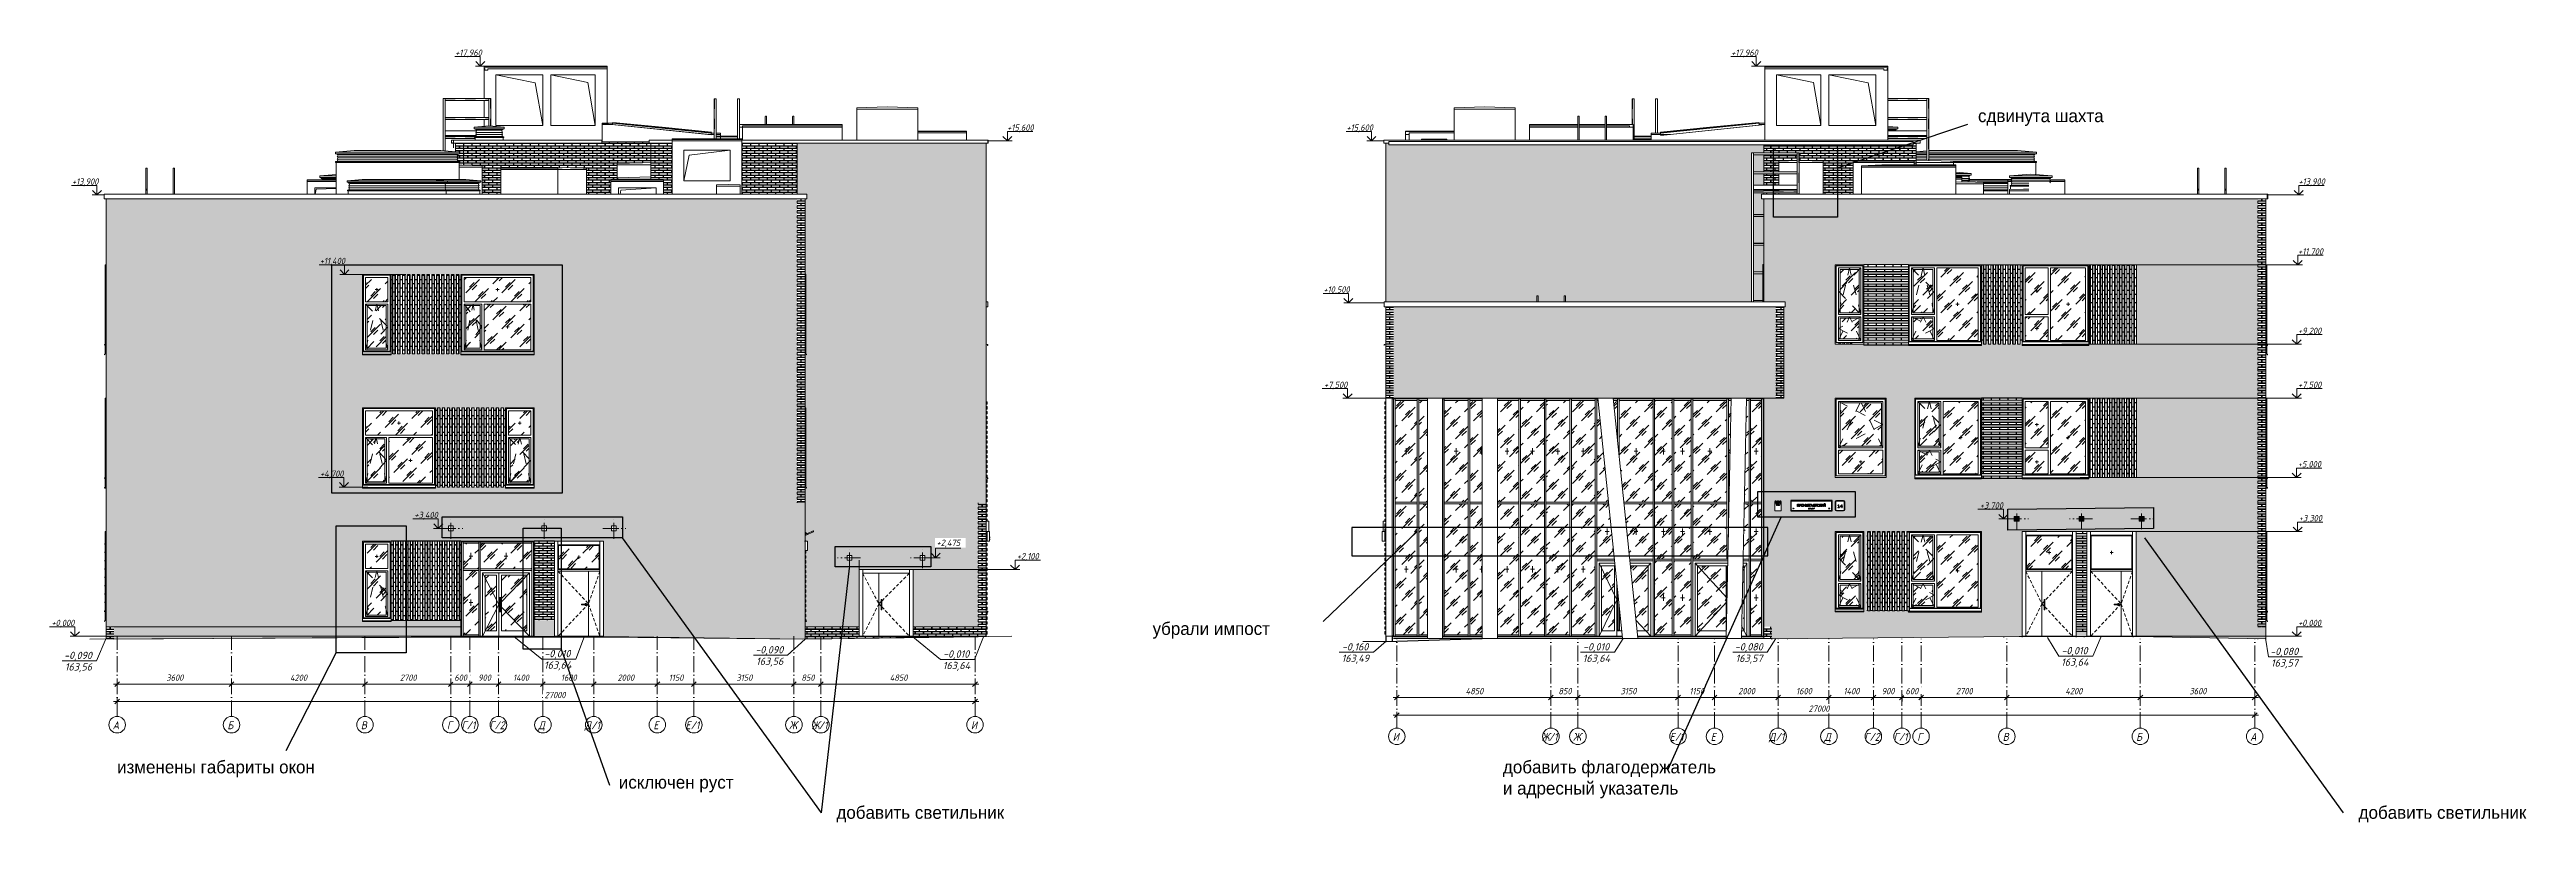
# Model space of a CAD drawing. Header units: millimetres. Extents: x -2128 to 116635, y -18248 to 18481.
# Drawn here: x -2128 to 75830, y -5864 to 18481 of the extents above; entities that cross this region are included whole.
import ezdxf

# ---------------------------------------------------------------- set-up
doc = ezdxf.new("R2010")
doc.units = ezdxf.units.MM
for name, pattern in [('200_ШТРИХ__ш1_п0_6_', [160, 100, -60]), ('200_ШТРИХ_ш1п0_6_', [160, 100, -60]), ('50_200_ШТРИХ_1Т_ш5_п1_п1_', [700, 500, -100, 0, -100]), ('IMPORT-Невидимая', [391.222223, 282.222223, -109]), ('Штрих', [635, 317.5, -317.5]), ('Штриховая', [600, 400, -200])]:
    doc.linetypes.add(name, pattern=pattern)
for name, color, linetype, lineweight in [('A-ANNO-DIMS', 7, 'Continuous', 9), ('A-ANNO-DIMS-100', 7, 'Continuous', 9), ('A-ANNO-NOTE', 7, 'Continuous', 9), ('A-COLS', 7, 'Continuous', 9), ('A-DETL', 7, 'Continuous', 9), ('A-DETL-1', 7, 'Continuous', 5), ('A-DETL-2', 7, 'IMPORT-Невидимая', 5), ('A-DETL-3', 7, 'Continuous', 25), ('A-DETL-CNTR', 7, '50_200_ШТРИХ_1Т_ш5_п1_п1_', 9), ('A-DETL-GENF', 7, 'Continuous', 9), ('A-DOOR', 7, 'Continuous', 9), ('A-DOOR-1', 7, 'Continuous', 5), ('A-DOOR-2', 7, '200_ШТРИХ__ш1_п0_6_', 5), ('A-DOOR-FRAM', 7, 'Continuous', 5), ('A-DOOR-HDLN', 7, 'Штрих', 5), ('A-FLOR', 7, 'Continuous', 9), ('A-GENM', 7, 'Continuous', 9), ('A-GENM-HDLN', 7, 'Штрих', 5), ('A-GLAZ', 7, 'Continuous', 9), ('A-GLAZ-1', 7, 'Continuous', 5), ('A-GLAZ-2', 7, 'Штрих', 5), ('A-GLAZ-3', 7, 'Штриховая', 5), ('A-GLAZ-CURT', 7, 'Continuous', 9), ('A-GLAZ-CURT-1', 7, 'Continuous', 5), ('A-GLAZ-CWMG', 7, 'Continuous', 9), ('A-ROOF', 7, 'Continuous', 9), ('A-WALL', 7, 'Continuous', 5), ('A-WALL-PATT', 7, 'Continuous', 5), ('G-ANNO-DIMS', 7, 'Continuous', 9), ('G-ANNO-DIMS-1', 7, 'Continuous', 20), ('I-WALL', 7, 'Continuous', 5), ('S-BEAM', 7, 'Continuous', 9), ('S-COLS', 7, 'Continuous', 9), ('Оси', 7, 'Continuous', 9), ('Оси-1', 7, '50_200_ШТРИХ_1Т_ш5_п1_п1_', 9)]:
    doc.layers.add(name, color=color, linetype=linetype, lineweight=lineweight)
doc.layers.add('A-AREA', color=7, linetype='200_ШТРИХ_ш1п0_6_', lineweight=35, true_color=0x0000a0)
doc.layers.add('A-DETL-GENF-1', color=7, linetype='Continuous', lineweight=9, true_color=0xffffff)
doc.styles.add('ISOCPEUR_I', font='isocpeui.ttf', dxfattribs={"width": 0.9, "height": 250})
doc.styles.add('ISOCPEUR_I_1', font='isocpeui.ttf', dxfattribs={"width": 0.9, "height": 200})
doc.styles.add('ISOCPEUR_I_2', font='isocpeui.ttf', dxfattribs={"height": 230})
doc.dimstyles.new('ISO-2_0_0_9К_Средний_с_подложкой', dxfattribs={"dimscale": 304.8, "dimtxt": 199.196235, "dimasz": 0.492126, "dimexe": 0.393701, "dimexo": 0, "dimgap": 0.131234, "dimtad": 1, "dimdec": 0, "dimzin": 0, "dimdsep": 46, "dimtxsty": 'ISOCPEUR_I_1', "dimblk1": 'OBLIQUE', "dimblk2": 'OBLIQUE', "dimsah": 1, "dimcen": 0.09, "dimdle": 0.393701, "dimazin": 0, "dimtfac": 1, "dimtdec": 4, "dimtix": 1, "dimtmove": 0, "dimatfit": 3, "dimfxl": 1, "dimtvp": 1, "dimtfill": 1, "dimtolj": 1, "dimtzin": 0, "dimarcsym": 2})
doc.dimstyles.new('ISO-2_0_0_9К_Средний_с_подложкой_1', dxfattribs={"dimscale": 304.8, "dimtxt": 199.196235, "dimasz": 0.492126, "dimexe": 0.393701, "dimexo": 0, "dimgap": 0.131234, "dimtad": 1, "dimdec": 0, "dimzin": 0, "dimdsep": 46, "dimtxsty": 'ISOCPEUR_I_1', "dimblk1": 'OBLIQUE', "dimblk2": 'OBLIQUE', "dimsah": 1, "dimcen": 0.09, "dimdle": 0.393701, "dimazin": 0, "dimtfac": 1, "dimtdec": 4, "dimtix": 1, "dimtmove": 2, "dimatfit": 3, "dimfxl": 1, "dimtvp": 1, "dimtfill": 1, "dimtolj": 1, "dimtzin": 0, "dimarcsym": 2})
pattern_1 = [(180, (27350, 63.5), (-2e-14, -154), [125, -137]), (90, (27350, -1.5), (-262, 2e-14), [65, -89]), (180, (27350, -1.5), (-2e-14, -154), [125, -137]), (90, (27362, -1.5), (-262, 2e-14), [65, -89]), (180, (27487, -1.5), (-2e-14, -154), [125, -137]), (180, (27487, 63.5), (-2e-14, -154), [125, -137]), (90, (27231, 75.5), (-262, 2e-14), [65, -89]), (90, (27481, 75.5), (-262, 2e-14), [65, -89]), (0, (27231, 75.5), (0, -154), [250, -12]), (0, (27231, 140.5), (0, -154), [250, -12])]
pattern_2 = [(180, (21650, 4228.5), (-2e-14, -154), [125, -137]), (90, (21650, 4163.5), (-262, 2e-14), [65, -89]), (180, (21650, 4163.5), (-2e-14, -154), [125, -137]), (90, (21662, 4163.5), (-262, 2e-14), [65, -89]), (180, (21787, 4163.5), (-2e-14, -154), [125, -137]), (180, (21787, 4228.5), (-2e-14, -154), [125, -137]), (90, (21531, 4240.5), (-262, 2e-14), [65, -89]), (90, (21781, 4240.5), (-262, 2e-14), [65, -89]), (0, (21531, 4240.5), (0, -154), [250, -12]), (0, (21531, 4305.5), (0, -154), [250, -12])]
pattern_3 = [(180, (27350, 8381), (-2e-14, -154), [125, -137]), (90, (27350, 8316), (-262, 2e-14), [65, -89]), (180, (27350, 8316), (-2e-14, -154), [125, -137]), (90, (27362, 8316), (-262, 2e-14), [65, -89]), (180, (27487, 8316), (-2e-14, -154), [125, -137]), (180, (27487, 8381), (-2e-14, -154), [125, -137]), (90, (27231, 8393), (-262, 2e-14), [65, -89]), (90, (27481, 8393), (-262, 2e-14), [65, -89]), (0, (27231, 8393), (0, -154), [250, -12]), (0, (27231, 8458), (0, -154), [250, -12])]
pattern_4 = [(180, (21650, 8471), (-2e-14, -154), [125, -137]), (90, (21650, 8406), (-262, 2e-14), [65, -89]), (180, (21650, 8406), (-2e-14, -154), [125, -137]), (90, (21662, 8406), (-262, 2e-14), [65, -89]), (180, (21787, 8406), (-2e-14, -154), [125, -137]), (180, (21787, 8471), (-2e-14, -154), [125, -137]), (90, (21531, 8483), (-262, 2e-14), [65, -89]), (90, (21781, 8483), (-262, 2e-14), [65, -89]), (0, (21531, 8483), (0, -154), [250, -12]), (0, (21531, 8548), (0, -154), [250, -12])]
pattern_5 = [(180, (17050, 12591), (-2e-14, -154), [125, -137]), (90, (17050, 12526), (-262, 2e-14), [65, -89]), (180, (17050, 12526), (-2e-14, -154), [125, -137]), (90, (17062, 12526), (-262, 2e-14), [65, -89]), (180, (17187, 12526), (-2e-14, -154), [125, -137]), (180, (17187, 12591), (-2e-14, -154), [125, -137]), (90, (16931, 12603), (-262, 2e-14), [65, -89]), (90, (17181, 12603), (-262, 2e-14), [65, -89]), (0, (16931, 12603), (0, -154), [250, -12]), (0, (16931, 12668), (0, -154), [250, -12])]
pattern_6 = [(45, (2690.5, 1300), (-282.843, 282.843), [200, -600]), (45, (2490.5, 1200), (-282.843, 282.843), [600, -200]), (45, (2890.5, 1100), (-282.843, 282.843), [200, -600])]
pattern_7 = [(180, (27600, 373.5), (-2e-14, -154), [125, -137]), (90, (27600, 308.5), (-262, 2e-14), [65, -89]), (180, (27600, 308.5), (-2e-14, -154), [125, -137]), (90, (27612, 308.5), (-262, 2e-14), [65, -89]), (180, (27737, 308.5), (-2e-14, -154), [125, -137]), (180, (27737, 373.5), (2e-14, -154), [125, -137]), (90, (27481, 385.5), (-262, 2e-14), [65, -89]), (90, (27731, 385.5), (-262, 2e-14), [65, -89]), (0, (27481, 385.5), (0, -154), [250, -12]), (0, (27481, 450.5), (0, -154), [250, -12])]
pattern_8 = [(180, (10908.12, 371), (-2e-14, -154), [125, -137]), (90, (10908.12, 306), (-262, 2e-14), [65, -89]), (180, (10908.12, 306), (2e-14, -154), [125, -137]), (90, (10920.12, 306), (-262, 2e-14), [65, -89]), (180, (11045.12, 306), (-2e-14, -154), [125, -137]), (180, (11045.12, 371), (2e-14, -154), [125, -137]), (90, (10789.12, 383), (-262, 2e-14), [65, -89]), (90, (11039.12, 383), (-262, 2e-14), [65, -89]), (0, (10789.12, 383), (0, -154), [250, -12]), (0, (10789.12, 448), (0, -154), [250, -12])]
pattern_9 = [(180, (10900, 12591), (-2e-14, -154), [125, -137]), (90, (10900, 12526), (-262, 2e-14), [65, -89]), (180, (10900, 12526), (-2e-14, -154), [125, -137]), (90, (10912, 12526), (-262, 2e-14), [65, -89]), (180, (11037, 12526), (-2e-14, -154), [125, -137]), (180, (11037, 12591), (-2e-14, -154), [125, -137]), (90, (10781, 12603), (-262, 2e-14), [65, -89]), (90, (11031, 12603), (-262, 2e-14), [65, -89]), (0, (10781, 12603), (0, -154), [250, -12]), (0, (10781, 12668), (0, -154), [250, -12])]
pattern_10 = [(180, (20609.28, 4278.54), (-2e-14, -154), [125, -137]), (90, (20609.28, 4213.54), (-262, 2e-14), [65, -89]), (180, (20609.28, 4213.54), (-2e-14, -154), [125, -137]), (90, (20621.28, 4213.54), (-262, 2e-14), [65, -89]), (180, (20746.28, 4213.54), (-2e-14, -154), [125, -137]), (180, (20746.28, 4278.54), (-2e-14, -154), [125, -137]), (90, (20490.28, 4290.54), (-262, 2e-14), [65, -89]), (90, (20740.28, 4290.54), (-262, 2e-14), [65, -89]), (0, (20490.28, 4290.54), (0, -154), [250, -12]), (0, (20490.28, 4355.54), (0, -154), [250, -12])]
pattern_11 = [(180, (20609.28, 78.54), (-2e-14, -154), [125, -137]), (90, (20609.28, 13.54), (-262, 2e-14), [65, -89]), (180, (20609.28, 13.54), (-2e-14, -154), [125, -137]), (90, (20621.28, 13.54), (-262, 2e-14), [65, -89]), (180, (20746.28, 13.54), (-2e-14, -154), [125, -137]), (180, (20746.28, 78.54), (-2e-14, -154), [125, -137]), (90, (20490.28, 90.54), (-262, 2e-14), [65, -89]), (90, (20740.28, 90.54), (-262, 2e-14), [65, -89]), (0, (20490.28, 90.54), (0, -154), [250, -12]), (0, (20490.28, 155.54), (0, -154), [250, -12])]
pattern_12 = [(180, (-1188.5, 8458.23), (-2e-14, -154), [125, -137]), (90, (-1188.5, 8393.23), (-262, 2e-14), [65, -89]), (180, (-1188.5, 8393.23), (-2e-14, -154), [125, -137]), (90, (-1176.5, 8393.23), (-262, 2e-14), [65, -89]), (180, (-1051.5, 8393.23), (-2e-14, -154), [125, -137]), (180, (-1051.5, 8458.23), (-2e-14, -154), [125, -137]), (90, (-1307.5, 8470.23), (-262, 2e-14), [65, -89]), (90, (-1057.5, 8470.23), (-262, 2e-14), [65, -89]), (0, (-1307.5, 8470.23), (0, -154), [250, -12]), (0, (-1307.5, 8535.23), (0, -154), [250, -12])]
pattern_13 = [(180, (-1191, 4223.23), (-2e-14, -154), [125, -137]), (90, (-1191, 4158.23), (-262, 2e-14), [65, -89]), (180, (-1191, 4158.23), (-2e-14, -154), [125, -137]), (90, (-1179, 4158.23), (-262, 2e-14), [65, -89]), (180, (-1054, 4158.23), (-2e-14, -154), [125, -137]), (180, (-1054, 4223.23), (-2e-14, -154), [125, -137]), (90, (-1310, 4235.23), (-262, 2e-14), [65, -89]), (90, (-1060, 4235.23), (-262, 2e-14), [65, -89]), (0, (-1310, 4235.23), (0, -154), [250, -12]), (0, (-1310, 4300.23), (0, -154), [250, -12])]
pattern_14 = [(180, (-1191, -10.52), (-2e-14, -154), [125, -137]), (90, (-1191, -75.52), (-262, 2e-14), [65, -89]), (180, (-1191, -75.52), (-2e-14, -154), [125, -137]), (90, (-1179, -75.52), (-262, 2e-14), [65, -89]), (180, (-1054, -75.52), (-2e-14, -154), [125, -137]), (180, (-1054, -10.52), (-2e-14, -154), [125, -137]), (90, (-1310, 1.48), (-262, 2e-14), [65, -89]), (90, (-1060, 1.48), (-262, 2e-14), [65, -89]), (0, (-1310, 1.48), (0, -154), [250, -12]), (0, (-1310, 66.48), (0, -154), [250, -12])]
pattern_15 = [(180, (-1380.72, 4271.04), (-2e-14, -154), [125, -137]), (90, (-1380.72, 4206.04), (-262, 2e-14), [65, -89]), (180, (-1380.72, 4206.04), (-2e-14, -154), [125, -137]), (90, (-1368.72, 4206.04), (-262, 2e-14), [65, -89]), (180, (-1243.72, 4206.04), (-2e-14, -154), [125, -137]), (180, (-1243.72, 4271.04), (-2e-14, -154), [125, -137]), (90, (-1499.72, 4283.04), (-262, 2e-14), [65, -89]), (90, (-1249.72, 4283.04), (-262, 2e-14), [65, -89]), (0, (-1499.72, 4283.04), (0, -154), [250, -12]), (0, (-1499.72, 4348.04), (0, -154), [250, -12])]
pattern_16 = [(180, (27447.5, -3369), (-2e-14, -154), [125, -137]), (90, (27447.5, -3434), (-262, 2e-14), [65, -89]), (180, (27447.5, -3434), (-2e-14, -154), [125, -137]), (90, (27459.5, -3434), (-262, 2e-14), [65, -89]), (180, (27584.5, -3434), (-2e-14, -154), [125, -137]), (180, (27584.5, -3369), (-2e-14, -154), [125, -137]), (90, (27328.5, -3357), (-262, 2e-14), [65, -89]), (90, (27578.5, -3357), (-262, 2e-14), [65, -89]), (0, (27328.5, -3357), (0, -154), [250, -12]), (0, (27328.5, -3292), (0, -154), [250, -12])]
pattern_17 = [(180, (67625.75, 71), (-2e-14, -154), [125, -137]), (90, (67625.75, 6), (-262, 2e-14), [65, -89]), (180, (67625.75, 6), (-2e-14, -154), [125, -137]), (90, (67637.75, 6), (-262, 2e-14), [65, -89]), (180, (67762.75, 6), (-2e-14, -154), [125, -137]), (180, (67762.75, 71), (-2e-14, -154), [125, -137]), (90, (67506.75, 83), (-262, 2e-14), [65, -89]), (90, (67756.75, 83), (-262, 2e-14), [65, -89]), (0, (67506.75, 83), (0, -154), [250, -12]), (0, (67506.75, 148), (0, -154), [250, -12])]
pattern_18 = [(180, (67625.75, 4271), (-2e-14, -154), [125, -137]), (90, (67625.75, 4206), (-262, 2e-14), [65, -89]), (180, (67625.75, 4206), (-2e-14, -154), [125, -137]), (90, (67637.75, 4206), (-262, 2e-14), [65, -89]), (180, (67762.75, 4206), (-2e-14, -154), [125, -137]), (180, (67762.75, 4271), (-2e-14, -154), [125, -137]), (90, (67506.75, 4283), (-262, 2e-14), [65, -89]), (90, (67756.75, 4283), (-262, 2e-14), [65, -89]), (0, (67506.75, 4283), (0, -154), [250, -12]), (0, (67506.75, 4348), (0, -154), [250, -12])]
pattern_19 = [(180, (67625.75, 8471), (-2e-14, -154), [125, -137]), (90, (67625.75, 8406), (-262, 2e-14), [65, -89]), (180, (67625.75, 8406), (-2e-14, -154), [125, -137]), (90, (67637.75, 8406), (-262, 2e-14), [65, -89]), (180, (67762.75, 8406), (-2e-14, -154), [125, -137]), (180, (67762.75, 8471), (-2e-14, -154), [125, -137]), (90, (67506.75, 8483), (-262, 2e-14), [65, -89]), (90, (67756.75, 8483), (-262, 2e-14), [65, -89]), (0, (67506.75, 8483), (0, -154), [250, -12]), (0, (67506.75, 8548), (0, -154), [250, -12])]
pattern_20 = [(45, (-100, 100), (-282.8427, 282.8427), [200, -600]), (45, (-300, 0), (-282.8427, 282.8427), [600, -200]), (45, (100, -100), (-282.8427, 282.8427), [200, -600])]
pattern_21 = [(180, (40175.75, 4271), (-2e-14, -154), [125, -137]), (90, (40175.75, 4206), (-262, 2e-14), [65, -89]), (180, (40175.75, 4206), (-2e-14, -154), [125, -137]), (90, (40187.75, 4206), (-262, 2e-14), [65, -89]), (180, (40312.75, 4206), (-2e-14, -154), [125, -137]), (180, (40312.75, 4271), (-2e-14, -154), [125, -137]), (90, (40056.75, 4283), (-262, 2e-14), [65, -89]), (90, (40306.75, 4283), (-262, 2e-14), [65, -89]), (0, (40056.75, 4283), (0, -154), [250, -12]), (0, (40056.75, 4348), (0, -154), [250, -12])]
pattern_22 = [(180, (56625.75, 12591), (-2e-14, -154), [125, -137]), (90, (56625.75, 12526), (-262, 2e-14), [65, -89]), (180, (56625.75, 12526), (-2e-14, -154), [125, -137]), (90, (56637.75, 12526), (-262, 2e-14), [65, -89]), (180, (56762.75, 12526), (-2e-14, -154), [125, -137]), (180, (56762.75, 12591), (-2e-14, -154), [125, -137]), (90, (56506.75, 12603), (-262, 2e-14), [65, -89]), (90, (56756.75, 12603), (-262, 2e-14), [65, -89]), (0, (56506.75, 12603), (0, -154), [250, -12]), (0, (56506.75, 12668), (0, -154), [250, -12])]
pattern_23 = [(180, (67625.75, 71), (-2e-14, -154), [125, -137]), (90, (67625.75, 6), (-262, 2e-14), [65, -89]), (180, (67625.75, 6), (2e-14, -154), [125, -137]), (90, (67637.75, 6), (-262, 2e-14), [65, -89]), (180, (67762.75, 6), (-2e-14, -154), [125, -137]), (180, (67762.75, 71), (2e-14, -154), [125, -137]), (90, (67506.75, 83), (-262, 2e-14), [65, -89]), (90, (67756.75, 83), (-262, 2e-14), [65, -89]), (0, (67506.75, 83), (0, -154), [250, -12]), (0, (67506.75, 148), (0, -154), [250, -12])]
pattern_24 = [(180, (66817.26, 4223.23), (-2e-14, -154), [125, -137]), (90, (66817.26, 4158.23), (-262, 2e-14), [65, -89]), (180, (66817.26, 4158.23), (-2e-14, -154), [125, -137]), (90, (66829.26, 4158.23), (-262, 2e-14), [65, -89]), (180, (66954.26, 4158.23), (-2e-14, -154), [125, -137]), (180, (66954.26, 4223.23), (-2e-14, -154), [125, -137]), (90, (66698.26, 4235.23), (-262, 2e-14), [65, -89]), (90, (66948.26, 4235.23), (-262, 2e-14), [65, -89]), (0, (66698.26, 4235.23), (0, -154), [250, -12]), (0, (66698.26, 4300.23), (0, -154), [250, -12])]
pattern_25 = [(180, (66757.54, 4271.04), (-2e-14, -154), [125, -137]), (90, (66757.54, 4206.04), (-262, 2e-14), [65, -89]), (180, (66757.54, 4206.04), (-2e-14, -154), [125, -137]), (90, (66769.54, 4206.04), (-262, 2e-14), [65, -89]), (180, (66894.54, 4206.04), (-2e-14, -154), [125, -137]), (180, (66894.54, 4271.04), (-2e-14, -154), [125, -137]), (90, (66638.54, 4283.04), (-262, 2e-14), [65, -89]), (90, (66888.54, 4283.04), (-262, 2e-14), [65, -89]), (0, (66638.54, 4283.04), (0, -154), [250, -12]), (0, (66638.54, 4348.04), (0, -154), [250, -12])]
pattern_26 = [(180, (39993.25, -3369), (-2e-14, -154), [125, -137]), (90, (39993.25, -3434), (-262, 2e-14), [65, -89]), (180, (39993.25, -3434), (-2e-14, -154), [125, -137]), (90, (40005.25, -3434), (-262, 2e-14), [65, -89]), (180, (40130.25, -3434), (-2e-14, -154), [125, -137]), (180, (40130.25, -3369), (-2e-14, -154), [125, -137]), (90, (39874.25, -3357), (-262, 2e-14), [65, -89]), (90, (40124.25, -3357), (-262, 2e-14), [65, -89]), (0, (39874.25, -3357), (0, -154), [250, -12]), (0, (39874.25, -3292), (0, -154), [250, -12])]

msp = doc.modelspace()

# ---------------------------------------------------------------- texts
at = {"color": 1, "char_height": 400, "attachment_point": 1}
for s, insert in [('сдвинута шахта', (58569, 16593)), ('убрали импост', (32589, 443)), ('изменены габариты окон', (-4, -3916)), ('добавить флагодержатель и адресный указатель', (43615, -3916)), ('исключен руст', (15790, -4396)), ('добавить светильник', (22638, -5348)), ('добавить светильник', (70547, -5348))]:
    msp.add_mtext_dynamic_manual_height_columns(s, width=7085, gutter_width=1, heights=[0], dxfattribs=dict(at, insert=insert))
at = {"layer": 'A-ANNO-NOTE', "char_height": 230, "attachment_point": 1, "style": 'ISOCPEUR_I_2'}
for s, insert, width in [('-0,090', (-1670, -486.5), 1098.312), ('-0,010', (13444.8, -429.3), 1042.194), ('-0,090', (20086.7, -309), 1098.312), ('-0,010', (25994.4, -442.4), 1042.194), ('-0,160', (38547.9, -215.4), 1042.194), ('163,49', (38537.9, -577.5), 1066.244), ('-0,010', (46136.5, -215.4), 1042.194), ('163,64', (46126.5, -577.5), 1066.244), ('-0,080', (50913.5, -215.4), 1098.312), ('163,57', (50936.5, -577.5), 1042.194), ('-0,010', (61193.8, -335.4), 1042.194), ('163,64', (61183.8, -697.5), 1066.244), ('-0,080', (67765.1, -361.6), 1098.312), ('163,57', (67788.1, -723.7), 1042.194), ('163,56', (-1647, -848.6), 1042.194)]:
    msp.add_mtext(s, dxfattribs=dict(at, insert=insert, width=width))
at = {"layer": 'G-ANNO-DIMS', "char_height": 200, "attachment_point": 1, "line_spacing_factor": 1.149209, "style": 'ISOCPEUR_I_1'}
for s, insert, width in [('+17,960', (10640.5, 18480.9), 951.33), ('+17,960', (50802.2, 18480.9), 951.33), ('+15,600', (28012.6, 16121.3), 951.33), ('+15,600', (38692.4, 16121.3), 951.33), ('+13,900', (-1421.5, 14421.3), 951.33), ('+13,900', (68654.1, 14421), 951.33), ('+11,400', (6377.2, 11921.3), 932.208), ('+11,700', (68643, 12221.3), 908.305), ('+10,500', (37966.6, 11020.8), 951.33), ('+9,200', (68640.6, 9721.3), 841.377), ('+7,500', (37985.3, 8021.3), 841.377), ('+7,500', (68640.6, 8021.3), 841.377), ('+5,000', (68633, 5521.3), 841.377), ('+4,700', (6387.3, 5221.3), 865.28), ('+3,400', (9354.3, 3921.3), 865.28), ('+3,700', (58626.9, 4221.3), 841.377), ('+3,300', (68664.8, 3821.3), 841.377), ('+2,100', (28319.2, 2621.3), 798.352), ('+0,000', (-2068.8, 521.3), 841.377), ('+0,000', (68642, 521.3), 841.377)]:
    msp.add_mtext(s, dxfattribs=dict(at, insert=insert, width=width))
at = {"layer": 'Оси', "char_height": 250, "attachment_point": 1, "style": 'ISOCPEUR_I'}
for s, insert, width in [('\\fISOCPEUR|b0|i1|c204|p34|;\\W.9;А', (-142.4, -2676.4), 252.532), ('\\fISOCPEUR|b0|i1|c204|p34|;\\W.9;Б', (3469.3, -2676.4), 223.671), ('\\fISOCPEUR|b0|i1|c204|p34|;\\W.9;В', (7669.3, -2676.4), 223.671), ('\\fISOCPEUR|b0|i1|c204|p34|;\\W.9;Г', (10378.3, -2676.4), 202.025), ('\\fISOCPEUR|b0|i1|c204|p34|;\\W.9;Г', (10835.7, -2676.4), 202.025), ('/1', (11002.4, -2676.4), 346.329), ('\\fISOCPEUR|b0|i1|c204|p34|;\\W.9;Г', (11711.8, -2676.4), 202.025), ('/2', (11878.5, -2676.4), 404.05), ('\\fISOCPEUR|b0|i1|c204|p34|;\\W.9;Д', (13257.6, -2676.4), 252.532), ('\\fISOCPEUR|b0|i1|c204|p34|;\\W.9;Д', (14714.5, -2676.4), 252.532), ('/1', (14922.9, -2676.4), 346.329), ('\\fISOCPEUR|b0|i1|c204|p34|;\\W.9;Е', (16878.3, -2676.4), 202.025), ('\\fISOCPEUR|b0|i1|c204|p34|;\\W.9;Е', (17885.7, -2676.4), 202.025), ('/1', (18052.4, -2676.4), 346.329), ('\\fISOCPEUR|b0|i1|c204|p34|;\\W.9;Ж', (21145.5, -2676.4), 281.392), ('\\fISOCPEUR|b0|i1|c204|p34|;\\W.9;Ж', (21852.8, -2676.4), 281.392), ('/1', (22085, -2676.4), 346.329), ('\\fISOCPEUR|b0|i1|c204|p34|;\\W.9;И', (26869.3, -2676.4), 223.671), ('\\fISOCPEUR|b0|i1|c204|p34|;\\W.9;И', (40145.1, -3042.9), 223.671), ('\\fISOCPEUR|b0|i1|c204|p34|;\\W.9;Ж', (44828.6, -3042.9), 281.392), ('/1', (45060.7, -3042.9), 346.329), ('\\fISOCPEUR|b0|i1|c204|p34|;\\W.9;Ж', (45821.2, -3042.9), 281.392), ('\\fISOCPEUR|b0|i1|c204|p34|;\\W.9;Е', (48861.4, -3042.9), 202.025), ('/1', (49028.1, -3042.9), 346.329), ('\\fISOCPEUR|b0|i1|c204|p34|;\\W.9;Е', (50154.1, -3042.9), 202.025), ('\\fISOCPEUR|b0|i1|c204|p34|;\\W.9;Д', (51990.3, -3042.9), 252.532), ('/1', (52198.6, -3042.9), 346.329), ('\\fISOCPEUR|b0|i1|c204|p34|;\\W.9;Д', (53733.4, -3042.9), 252.532), ('\\fISOCPEUR|b0|i1|c204|p34|;\\W.9;Г', (54987.6, -3042.9), 202.025), ('/2', (55154.3, -3042.9), 404.05), ('\\fISOCPEUR|b0|i1|c204|p34|;\\W.9;Г', (55911.4, -3042.9), 202.025), ('/1', (56078.1, -3042.9), 346.329), ('\\fISOCPEUR|b0|i1|c204|p34|;\\W.9;Г', (56654.1, -3042.9), 202.025), ('\\fISOCPEUR|b0|i1|c204|p34|;\\W.9;В', (59345.1, -3042.9), 223.671), ('\\fISOCPEUR|b0|i1|c204|p34|;\\W.9;Б', (63545.1, -3042.9), 223.671), ('\\fISOCPEUR|b0|i1|c204|p34|;\\W.9;А', (67133.4, -3042.9), 252.532)]:
    msp.add_mtext(s, dxfattribs=dict(at, insert=insert, width=width))

# ---------------------------------------------------------------- blocks, each defined once
blk = doc.blocks.new('парапет1 - парапет-18629556-АР2_Фасад А-___')
at = {"layer": 'A-GENM'}
for p, q in [((27400, 10530), (27350, 10530)), ((27350, 10377), (27393, 10377)), ((27400, 10384), (27400, 10530))]:
    blk.add_line(p, q, dxfattribs=at)
blk.add_open_spline([(27392, 10377), (27393, 10377), (27393, 10377), (27394, 10377), (27395, 10377), (27396, 10377), (27396, 10378), (27397, 10378), (27398, 10379), (27398, 10379), (27399, 10380), (27399, 10381), (27400, 10382), (27400, 10383), (27400, 10384)], degree=3, knots=[0.2222222, 0.2222222, 0.2222222, 0.2222222, 0.2777778, 0.3333333, 0.3888889, 0.4444444, 0.5, 0.5555556, 0.6111111, 0.6666667, 0.7222222, 0.7777778, 0.8888889, 1, 1, 1, 1], dxfattribs=at)
blk.add_open_spline([(27392, 10377), (27392, 10377), (27393, 10377), (27393, 10377)], degree=3, dxfattribs=at)
blk = doc.blocks.new('Окно_СКБ_1Ст_БезПР - ОК-28_1200х2500_h__ЛК Л1 _для АГР_-39683398-АР2_Фасад А-___')
at = {"layer": 'A-GLAZ-1'}
h = blk.add_hatch(dxfattribs=at)
h.set_pattern_fill('FP_8', color=256, style=0, pattern_type=2)
h.set_pattern_definition(pattern_6)
h.paths.add_polyline_path([(8486, 10535), (8520, 10535), (8520, 11300), (7820, 11300), (7820, 10535), (7823, 10535)], flags=0)
h = blk.add_hatch(dxfattribs=at)
h.set_pattern_fill('FP_8', color=256, style=0, pattern_type=2)
h.set_pattern_definition(pattern_6)
h.paths.add_polyline_path([(7870, 9070), (8470, 9070), (8470, 10415), (7870, 10415), (7870, 9670)], flags=0)
for p, q in [((7720, 11400), (7720, 8903)), ((8620, 11400), (7720, 11400)), ((7750, 8985), (7750, 11370)), ((7750, 11370), (8590, 11370)), ((7820, 11300), (7820, 10535)), ((7820, 11300), (8520, 11300)), ((8520, 10535), (8520, 11300)), ((8590, 11370), (8590, 8985)), ((8620, 8903), (8620, 11400)), ((8520, 10535), (7820, 10535)), ((7820, 10465), (7820, 9020)), ((7820, 10465), (8520, 10465)), ((7870, 10415), (7870, 9070)), ((7870, 10415), (8470, 10415)), ((8470, 9070), (8470, 10415)), ((8520, 9020), (8520, 10465)), ((7820, 9020), (8520, 9020)), ((7870, 9070), (8470, 9070))]:
    blk.add_line(p, q, dxfattribs=at)
at = {"layer": 'A-GLAZ-2'}
for p, q in [((8220, 10918), (8120, 10918)), ((8170, 10967), (8170, 10868)), ((7820, 9020), (8170, 10465)), ((7820, 10465), (8520, 9743)), ((8520, 9020), (8170, 10465)), ((8520, 9743), (7820, 9020))]:
    blk.add_line(p, q, dxfattribs=at)
blk = doc.blocks.new('Дверь_СКБ_2Ст_Наружная_БезПР - ДН-3_1700х2100_h__Выход из ЛК-26419550-АР2_Фасад А-___')
at = {"layer": 'A-DOOR'}
for p, q in [((24043, 1150), (24043, 850)), ((24043, 1150), (24043, 850)), ((24068, 850), (24068, 1150)), ((24068, 850), (24068, 1150))]:
    blk.add_line(p, q, dxfattribs=at)
for centre, start, end in [((24055, 1150), 0, 180), ((24055, 850), 180, 360)]:
    blk.add_arc(centre, 12.5, start, end, dxfattribs=at)
for points, knots in [([(24043, 1150), (24043, 1150), (24043, 1151), (24043, 1152), (24043, 1152), (24043, 1153), (24043, 1154), (24043, 1155), (24044, 1156), (24044, 1156), (24045, 1157), (24045, 1158), (24046, 1159), (24047, 1159), (24048, 1160), (24049, 1161), (24050, 1162), (24052, 1162), (24054, 1163), (24055, 1163)], [0.5, 0.5, 0.5, 0.5, 0.5208333, 0.5416667, 0.5625, 0.5833333, 0.6041667, 0.625, 0.6458333, 0.6666667, 0.6875, 0.7083333, 0.75, 0.7708333, 0.7916667, 0.8333333, 0.875, 0.9166667, 1, 1, 1, 1]), ([(24055, 838), (24054, 838), (24052, 838), (24050, 838), (24049, 839), (24048, 840), (24047, 841), (24046, 841), (24045, 842), (24045, 843), (24044, 844), (24044, 844), (24043, 845), (24043, 846), (24043, 847), (24043, 848), (24043, 848), (24043, 849), (24043, 850), (24043, 850)], [-1, -1, -1, -1, -0.9166667, -0.875, -0.8333333, -0.7916667, -0.7708333, -0.75, -0.7083333, -0.6875, -0.6666667, -0.6458333, -0.625, -0.6041667, -0.5833333, -0.5625, -0.5416667, -0.5208333, -0.5, -0.5, -0.5, -0.5]), ([(24055, 838), (24056, 838), (24058, 838), (24060, 838), (24061, 839), (24062, 840), (24063, 841), (24064, 841), (24065, 842), (24066, 844), (24066, 844), (24067, 845), (24067, 846), (24067, 847), (24067, 848), (24067, 848), (24067, 849), (24068, 850), (24068, 850)], [0, 0, 0, 0, 0.0833333, 0.125, 0.1666667, 0.2083333, 0.2291667, 0.25, 0.2916667, 0.3333333, 0.3541667, 0.375, 0.3958333, 0.4166667, 0.4375, 0.4583333, 0.4791667, 0.5, 0.5, 0.5, 0.5]), ([(24058, 1162), (24059, 1162), (24060, 1162), (24061, 1161), (24062, 1160), (24063, 1159), (24064, 1159), (24064, 1159)], [0.0833333, 0.0833333, 0.0833333, 0.0833333, 0.125, 0.1666667, 0.2083333, 0.2291667, 0.25, 0.25, 0.25, 0.25])]:
    blk.add_open_spline(points, degree=3, knots=knots, dxfattribs=at)
blk.add_open_spline([(24066, 1156), (24066, 1156), (24066, 1156), (24067, 1155), (24067, 1154), (24067, 1153), (24067, 1152), (24067, 1152), (24067, 1151), (24068, 1150), (24068, 1150)], degree=3, dxfattribs=at)
at = {"layer": 'A-DOOR-1'}
for p, q in [((23975, 1985), (23465, 1985)), ((23465, 1985), (23465, 0)), ((24935, 1985), (23975, 1985)), ((23975, 0), (23975, 1985)), ((23975, 0), (23975, 1985)), ((24935, 1985), (24935, 0))]:
    blk.add_line(p, q, dxfattribs=at)
at = {"layer": 'A-DOOR-2'}
for p, q in [((23464, 1985), (23975, 1025)), ((24936, 1985), (24068, 1117)), ((23975, 1025), (23465, 0)), ((24043, 1092), (23975, 1025)), ((23975, 1025), (24043, 953)), ((24068, 926), (24935, 0))]:
    blk.add_line(p, q, dxfattribs=at)
at = {"layer": 'A-DOOR-FRAM'}
for p, q in [((23465, 1985), (23465, 2100)), ((23465, 2100), (23465, 0)), ((24935, 1985), (23465, 1985)), ((24935, 2100), (24935, 1985)), ((24935, 2100), (24935, 0))]:
    blk.add_line(p, q, dxfattribs=at)
at = {"layer": 'A-DOOR-HDLN'}
for p, q in [((25050, 2100), (23350, 2100)), ((23350, 0), (23350, 2100)), ((25050, 2100), (23350, 2100)), ((23350, 0), (23350, 2100)), ((25050, 0), (25050, 2100)), ((25050, 0), (25050, 2100))]:
    blk.add_line(p, q, dxfattribs=at)
blk = doc.blocks.new('парапет4 - парапет-20644611-АР2_Фасад А-___')
at = {"layer": 'A-GENM'}
for p, q in [((-410, 13930), (21710, 13930)), ((-410, 13930), (-410, 13783)), ((-403, 13776), (21703, 13776)), ((21710, 13930), (21710, 13783))]:
    blk.add_line(p, q, dxfattribs=at)
for points in [[(-410, 13783), (-410, 13782), (-410, 13781), (-409, 13780), (-409, 13779), (-408, 13778), (-408, 13778), (-407, 13777), (-406, 13777), (-406, 13776), (-405, 13776), (-404, 13776), (-403, 13776), (-402, 13776), (-402, 13776)], [(21710, 13783), (21710, 13782), (21710, 13781), (21709, 13780), (21709, 13779), (21708, 13778), (21708, 13778), (21707, 13777), (21706, 13777), (21706, 13776), (21705, 13776), (21704, 13776), (21703, 13776), (21702, 13776), (21702, 13776)]]:
    blk.add_open_spline(points, degree=3, knots=[0, 0, 0, 0, 0.1111111, 0.2222222, 0.2777778, 0.3333333, 0.3888889, 0.4444444, 0.5, 0.5555556, 0.6111111, 0.6666667, 0.7222222, 0.7777778, 0.7777778, 0.7777778, 0.7777778], dxfattribs=at)
blk.add_open_spline([(-404, 13776), (-404, 13776), (-403, 13776), (-402, 13776), (-402, 13776)], degree=3, dxfattribs=at)
blk = doc.blocks.new('Окно_СКБ_1Ст_БезПР - ОК-28_1200х2500_h__ЛК Л1 _для АГР_-V1-АР2_Фасад А-___')
at = {"layer": 'A-GLAZ-1'}
h = blk.add_hatch(dxfattribs=at)
h.set_pattern_fill('FP_8', color=256, style=0, pattern_type=2)
h.set_pattern_definition(pattern_6)
h.paths.add_polyline_path([(13020, 6335), (13020, 7100), (12320, 7100), (12320, 6335), (13017, 6335)], flags=0)
h = blk.add_hatch(dxfattribs=at)
h.set_pattern_fill('FP_8', color=256, style=0, pattern_type=2)
h.set_pattern_definition(pattern_6)
h.paths.add_polyline_path([(12370, 4870), (12970, 4870), (12970, 6215), (12370, 6215), (12370, 5380)], flags=0)
for p, q in [((12220, 7200), (12220, 4703)), ((13120, 7200), (12220, 7200)), ((12250, 4785), (12250, 7170)), ((12250, 7170), (13090, 7170)), ((12320, 7100), (12320, 6335)), ((12320, 7100), (13020, 7100)), ((13020, 6335), (13020, 7100)), ((13090, 7170), (13090, 4785)), ((13120, 4703), (13120, 7200)), ((13020, 6335), (12320, 6335)), ((12320, 6265), (12320, 4820)), ((12320, 6265), (13020, 6265)), ((13020, 4820), (13020, 6265)), ((12370, 6215), (12370, 4870)), ((12370, 6215), (12970, 6215)), ((12970, 4870), (12970, 6215)), ((12320, 4820), (13020, 4820)), ((12370, 4870), (12970, 4870))]:
    blk.add_line(p, q, dxfattribs=at)
at = {"layer": 'A-GLAZ-2'}
for p, q in [((12320, 4820), (12670, 6265)), ((12320, 6265), (13020, 5543)), ((12720, 6717), (12620, 6717)), ((12670, 6767), (12670, 6668)), ((13020, 4820), (12670, 6265)), ((13020, 5543), (12320, 4820))]:
    blk.add_line(p, q, dxfattribs=at)
blk = doc.blocks.new('Окно_СКБ_2Ст_Фрамуга сверху_БезПР - ОК-23_2300х2500_h__ЛК Л1 для АГР-39683460-АР2_Фасад А-___')
at = {"layer": 'A-GLAZ-1'}
h = blk.add_hatch(dxfattribs=at)
h.set_pattern_fill('FP_8', color=256, style=0, pattern_type=2)
h.set_pattern_definition(pattern_6)
h.paths.add_polyline_path([(11685, 10535), (13020, 10535), (13020, 11300), (10920, 11300), (10920, 10535), (11550, 10535)], flags=0)
h = blk.add_hatch(dxfattribs=at)
h.set_pattern_fill('FP_8', color=256, style=0, pattern_type=2)
h.set_pattern_definition(pattern_6)
h.paths.add_polyline_path([(11430, 9070), (11430, 10415), (10970, 10415), (10970, 9070)], flags=0)
h = blk.add_hatch(dxfattribs=at)
h.set_pattern_fill('FP_8', color=256, style=0, pattern_type=2)
h.set_pattern_definition(pattern_6)
h.paths.add_polyline_path([(11550, 9020), (13020, 9020), (13020, 10465), (11550, 10465), (11550, 9028)], flags=0)
for p, q in [((10820, 11400), (10820, 8903)), ((13120, 11400), (10820, 11400)), ((10850, 11370), (10850, 8985)), ((13090, 11370), (10850, 11370)), ((10920, 10535), (10920, 11300)), ((10920, 11300), (13020, 11300)), ((13020, 11300), (13020, 10535)), ((13090, 8985), (13090, 11370)), ((13120, 8903), (13120, 11400)), ((10920, 10535), (13020, 10535)), ((10920, 9020), (10920, 10465)), ((10920, 10465), (11480, 10465)), ((10970, 10415), (10970, 9070)), ((10970, 10415), (11430, 10415)), ((11430, 9070), (11430, 10415)), ((11480, 10465), (11480, 9020)), ((11550, 9020), (11550, 10465)), ((11550, 10465), (13020, 10465)), ((13020, 10465), (13020, 9020)), ((11480, 9020), (10920, 9020)), ((10970, 9070), (11430, 9070)), ((13020, 9020), (11550, 9020))]:
    blk.add_line(p, q, dxfattribs=at)
at = {"layer": 'A-GLAZ-2'}
for p, q in [((12020, 10918), (11920, 10918)), ((11970, 10967), (11970, 10868)), ((10920, 9020), (11200, 10465)), ((10920, 10465), (11480, 9742)), ((11480, 9020), (11200, 10465)), ((11480, 9742), (10920, 9020)), ((12335, 9742), (12235, 9742)), ((12285, 9792), (12285, 9693))]:
    blk.add_line(p, q, dxfattribs=at)
blk = doc.blocks.new('Окно_СКБ_1Ст_БезПР - ОК-28_1200х2500_h__ЛК Л1 _для АГР_-V2-АР2_Фасад А-___')
at = {"layer": 'A-GLAZ-1'}
h = blk.add_hatch(dxfattribs=at)
h.set_pattern_fill('FP_8', color=256, style=0, pattern_type=2)
h.set_pattern_definition(pattern_6)
h.paths.add_polyline_path([(8486, 2135), (8520, 2135), (8520, 2900), (7820, 2900), (7820, 2135), (7823, 2135)], flags=0)
h = blk.add_hatch(dxfattribs=at)
h.set_pattern_fill('FP_8', color=256, style=0, pattern_type=2)
h.set_pattern_definition(pattern_6)
h.paths.add_polyline_path([(8470, 670), (8470, 2015), (7870, 2015), (7870, 670)], flags=0)
for p, q in [((7720, 3000), (7720, 503)), ((8620, 3000), (7720, 3000)), ((7750, 585), (7750, 2970)), ((7750, 2970), (8590, 2970)), ((7820, 2900), (7820, 2135)), ((7820, 2900), (8520, 2900)), ((8520, 2135), (8520, 2900)), ((8590, 2970), (8590, 585)), ((8620, 503), (8620, 3000)), ((8520, 2135), (7820, 2135)), ((7820, 2065), (7820, 620)), ((7820, 2065), (8520, 2065)), ((7870, 2015), (7870, 670)), ((7870, 2015), (8470, 2015)), ((8470, 670), (8470, 2015)), ((8520, 620), (8520, 2065)), ((7820, 620), (8520, 620)), ((7870, 670), (8470, 670))]:
    blk.add_line(p, q, dxfattribs=at)
at = {"layer": 'A-GLAZ-2'}
for p, q in [((8220, 2517), (8120, 2517)), ((8170, 2567), (8170, 2468)), ((7820, 620), (8170, 2065)), ((7820, 2065), (8520, 1343)), ((8520, 620), (8170, 2065)), ((8520, 1343), (7820, 620))]:
    blk.add_line(p, q, dxfattribs=at)
blk = doc.blocks.new('Окно_СКБ_2Ст_Фрамуга сверху_БезПР - ОК-7__л__2300х2500_h__Вестибюль_ залы ДОО ДУ для АГР-39683516-АР2_Фасад А-___')
at = {"layer": 'A-GLAZ-1'}
h = blk.add_hatch(dxfattribs=at)
h.set_pattern_fill('FP_8', color=256, style=0, pattern_type=2)
h.set_pattern_definition(pattern_6)
h.paths.add_polyline_path([(9920, 6335), (9920, 7100), (7820, 7100), (7820, 6335), (9155, 6335)], flags=0)
h = blk.add_hatch(dxfattribs=at)
h.set_pattern_fill('FP_8', color=256, style=0, pattern_type=2)
h.set_pattern_definition(pattern_6)
h.paths.add_polyline_path([(9808, 4820), (9920, 4820), (9920, 6265), (8550, 6265), (8550, 4820)], flags=0)
h = blk.add_hatch(dxfattribs=at)
h.set_pattern_fill('FP_8', color=256, style=0, pattern_type=2)
h.set_pattern_definition(pattern_6)
h.paths.add_polyline_path([(8430, 4870), (8430, 6215), (7870, 6215), (7870, 4870)], flags=0)
for p, q in [((7720, 7200), (7720, 4703)), ((10020, 7200), (7720, 7200)), ((7750, 7170), (7750, 4785)), ((9990, 7170), (7750, 7170)), ((7820, 6335), (7820, 7100)), ((7820, 7100), (9920, 7100)), ((9920, 7100), (9920, 6335)), ((9990, 4785), (9990, 7170)), ((10020, 4703), (10020, 7200)), ((7820, 6335), (9920, 6335)), ((7820, 4820), (7820, 6265)), ((7820, 6265), (8480, 6265)), ((8480, 6265), (8480, 4820)), ((8550, 4820), (8550, 6265)), ((8550, 6265), (9920, 6265)), ((9920, 6265), (9920, 4820)), ((7870, 6215), (7870, 4870)), ((7870, 6215), (8430, 6215)), ((8430, 4870), (8430, 6215)), ((8480, 4820), (7820, 4820)), ((7870, 4870), (8430, 4870)), ((9920, 4820), (8550, 4820))]:
    blk.add_line(p, q, dxfattribs=at)
at = {"layer": 'A-GLAZ-2'}
for p, q in [((7820, 4820), (8150, 6265)), ((7820, 6265), (8480, 5542)), ((8480, 4820), (8150, 6265)), ((8920, 6717), (8820, 6717)), ((8870, 6767), (8870, 6668)), ((8480, 5542), (7820, 4820)), ((9285, 5542), (9185, 5542)), ((9235, 5592), (9235, 5493))]:
    blk.add_line(p, q, dxfattribs=at)
blk = doc.blocks.new('ОП_Труба - ОП_Труба 40x40x4_Угловая-30591808-АР2_Фасад А-___')
at = {"layer": 'A-GENM'}
for p, q in [((900, 14055), (900, 13930)), ((940, 13930), (940, 14055))]:
    blk.add_line(p, q, dxfattribs=at)
blk = doc.blocks.new('ОП_Поручень_Наклонный - ОП_Поручень_Наклонный-30591813-АР2_Фасад А-___')
at = {"layer": 'A-GENM'}
for p, q in [((900, 14735), (900, 14074)), ((900, 14074), (900, 14055)), ((904, 14055), (904, 14074)), ((932, 14743), (908, 14743)), ((932, 14080), (908, 14080)), ((908, 14077), (932, 14077)), ((932, 14052), (908, 14052)), ((908, 14049), (932, 14049)), ((936, 14074), (936, 14055)), ((940, 14074), (940, 14735)), ((940, 14055), (940, 14074))]:
    blk.add_line(p, q, dxfattribs=at)
at = {"layer": 'A-GENM', "flags": 128}
for points in [[(908, 14743), (906, 14743), (905, 14743), (903, 14742), (902, 14740), (901, 14739), (900, 14737), (900, 14735)], [(940, 14735), (940, 14737), (939, 14739), (938, 14740), (937, 14742), (935, 14743), (934, 14743), (932, 14743)]]:
    blk.add_lwpolyline(points, dxfattribs=at)
at = {"layer": 'A-GENM'}
for centre, major_axis, start_param, end_param in [((908, 14074), (8, 0), 1.570796, 3.141593), ((908, 14055), (8, 0), 3.141593, 4.712389), ((908, 14074), (4, 0), 1.570796, 3.141593), ((908, 14055), (4, 0), 3.141593, 4.712389), ((932, 14074), (8, 0), 0, 1.570796), ((932, 14074), (4, 0), 0, 1.570796), ((932, 14055), (8, 0), 4.712389, 6.283185), ((932, 14055), (4, 0), 4.712389, 6.283185)]:
    blk.add_ellipse(centre, major_axis=major_axis, ratio=0.788418, start_param=start_param, end_param=end_param, dxfattribs=at)
blk = doc.blocks.new('Дверь_Витражная_СКБ_2Ст - ДВН_ДАО_1350 в свету_ДОО ЛК-26352299-АР2_Фасад А-___')
at = {"layer": 'A-DOOR-1'}
h = blk.add_hatch(dxfattribs=at)
h.set_pattern_fill('FP_8', color=256, style=0, pattern_type=2)
h.set_pattern_definition(pattern_6)
h.paths.add_polyline_path([(12095, 170), (12898, 170), (12898, 1923), (12095, 1923), (12095, 606)], flags=0)
at = {"layer": 'A-GLAZ-CURT-1'}
h = blk.add_hatch(dxfattribs=at)
h.set_pattern_fill('FP_8', color=256, style=0, pattern_type=2)
h.set_pattern_definition(pattern_6)
h.paths.add_polyline_path([(11935, 170), (11935, 1923), (11582, 1923), (11582, 170)], flags=0)
at = {"layer": 'A-DOOR-1'}
for p, q in [((11502, 0), (11502, 2003)), ((12015, 2003), (11502, 2003)), ((11502, 2003), (12015, 1002)), ((11582, 1923), (11582, 170)), ((11582, 1923), (11935, 1923)), ((11935, 170), (11935, 1923)), ((12015, 2003), (12015, 0)), ((12978, 2003), (12015, 2003)), ((12015, 0), (12015, 2003)), ((12978, 2003), (12070, 1059)), ((12095, 170), (12095, 1923)), ((12095, 1923), (12898, 1923)), ((12898, 1923), (12898, 170)), ((12978, 2003), (12978, 0)), ((12015, 1002), (11502, 0)), ((12040, 1028), (12015, 1002)), ((12015, 1002), (12040, 976)), ((12035, 1227), (12035, 1200)), ((12075, 1227), (12035, 1227)), ((12075, 1200), (12035, 1200)), ((12035, 1200), (12035, 1177)), ((12035, 1177), (12040, 1177)), ((12035, 798), (12035, 820)), ((12035, 820), (12040, 820)), ((12035, 797), (12035, 770)), ((12035, 797), (12075, 797)), ((12040, 1200), (12040, 800)), ((12070, 800), (12040, 800)), ((12070, 800), (12070, 1200)), ((12070, 1177), (12075, 1177)), ((12070, 944), (12978, 0)), ((12070, 820), (12075, 820)), ((12075, 1200), (12075, 1227)), ((12075, 1177), (12075, 1200)), ((12075, 820), (12075, 798)), ((12075, 770), (12075, 797)), ((11582, 170), (11935, 170)), ((12075, 770), (12035, 770)), ((12898, 170), (12095, 170))]:
    blk.add_line(p, q, dxfattribs=at)
blk = doc.blocks.new('Прямоугольный импост - Рядовой 50х220-26751927-АР2_Фасад А-___')
at = {"layer": 'A-GLAZ-CWMG'}
for p, q in [((11380, 2100), (11380, 0)), ((11430, 2100), (11430, 0))]:
    blk.add_line(p, q, dxfattribs=at)
blk = doc.blocks.new('PNS_Панель прямоугольная - Нр_Стекло - 42мм-26472338-АР2_Фасад А-___')
at = {"layer": 'A-GLAZ-CURT-1'}
h = blk.add_hatch(dxfattribs=at)
h.set_pattern_fill('FP_8', color=256, style=0, pattern_type=2)
h.set_pattern_definition(pattern_6)
h.paths.add_polyline_path([(13050, 2125), (13050, 2930), (11430, 2930), (11430, 2125), (12052, 2125)], flags=0)
at = {"layer": 'A-GLAZ-3'}
for p, q in [((12180, 2528), (12300, 2528)), ((12240, 2627), (12240, 2428))]:
    blk.add_line(p, q, dxfattribs=at)
blk = doc.blocks.new('Прямоугольный импост - Рядовой 50х220-26751932-АР2_Фасад А-___')
at = {"layer": 'A-GLAZ-CWMG'}
for p, q in [((11430, 2075), (11430, 2125)), ((11430, 2125), (13050, 2125)), ((11430, 2075), (13050, 2075)), ((13050, 2125), (13050, 2075))]:
    blk.add_line(p, q, dxfattribs=at)
blk = doc.blocks.new('Прямоугольный импост - Рядовой 50х195-26181073-АР2_Фасад А-___')
at = {"layer": 'A-GLAZ-CWMG'}
for p, q in [((17151, 16013), (18701, 15858)), ((17153, 16030), (18703, 15875)), ((18701, 15858), (18700, 15850)), ((18703, 15875), (18701, 15858))]:
    blk.add_line(p, q, dxfattribs=at)
blk = doc.blocks.new('Прямоугольный импост - Рядовой 50х195-26181075-АР2_Фасад А-___')
at = {"layer": 'A-GLAZ-CWMG'}
for p, q in [((15601, 16168), (15603, 16185)), ((15601, 16164), (15601, 16168)), ((15601, 16168), (17151, 16013)), ((15603, 16185), (17153, 16030))]:
    blk.add_line(p, q, dxfattribs=at)
blk = doc.blocks.new('Дверь_СКБ_2Ст_Наружная_БезПР - ДН-5_1550х3000_из подвала EI30-36179933-АР2_Фасад А-___')
at = {"layer": 'A-DOOR-1'}
h = blk.add_hatch(dxfattribs=at)
h.set_pattern_fill('FP_8', color=256, style=0, pattern_type=2)
h.set_pattern_definition(pattern_6)
h.paths.add_polyline_path([(14429, 2120), (15175, 2120), (15175, 2865), (13895, 2865), (13895, 2120)], flags=0)
at = {"layer": 'A-DOOR'}
for p, q in [((13875, 2885), (13875, 2100)), ((15195, 2885), (13875, 2885)), ((13895, 2865), (15175, 2865)), ((13895, 2120), (13895, 2865)), ((15175, 2865), (15175, 2120)), ((15195, 2100), (15195, 2885)), ((13875, 2100), (15195, 2100)), ((15175, 2120), (13895, 2120)), ((14625, 1010), (14755, 1010)), ((14755, 990), (14625, 990)), ((14755, 1010), (14721, 1010)), ((14721, 990), (14755, 990))]:
    blk.add_line(p, q, dxfattribs=at)
for centre, radius, start, end in [((14625, 1000), 10, 90, 270), ((14755, 1000), 35, 0, 163.39845), ((14755, 1000), 35, 196.60155, 0), ((14755, 1000), 10, 270, 90), ((14755, 1000), 10, 270, 90)]:
    blk.add_arc(centre, radius, start, end, dxfattribs=at)
at = {"layer": 'A-DOOR-1'}
for p, q in [((14835, 2050), (13875, 2050)), ((13875, 0), (13875, 2050)), ((14835, 2050), (14835, 0)), ((15195, 2050), (14835, 2050)), ((14835, 2050), (14835, 0)), ((15195, 0), (15195, 2050))]:
    blk.add_line(p, q, dxfattribs=at)
at = {"layer": 'A-DOOR-2'}
for p, q in [((13874, 2050), (14835, 1025)), ((15196, 2050), (14835, 1025)), ((14835, 1025), (13875, 0)), ((14835, 1025), (15195, 0))]:
    blk.add_line(p, q, dxfattribs=at)
at = {"layer": 'A-DOOR-FRAM'}
for p, q in [((13875, 2885), (13875, 3000)), ((13875, 3000), (13875, 0)), ((15195, 2885), (13875, 2885)), ((15195, 3000), (15195, 2885)), ((15195, 3000), (15195, 0)), ((15195, 2100), (13875, 2100)), ((13875, 2100), (13875, 2050)), ((13875, 2050), (15195, 2050)), ((15195, 2050), (15195, 2100))]:
    blk.add_line(p, q, dxfattribs=at)
at = {"layer": 'A-DOOR-HDLN'}
for p, q in [((15310, 3000), (13760, 3000)), ((13760, 0), (13760, 3000)), ((15310, 3000), (13760, 3000)), ((13760, 0), (13760, 3000)), ((15310, 0), (15310, 3000)), ((15310, 0), (15310, 3000))]:
    blk.add_line(p, q, dxfattribs=at)
at = {"layer": 'A-GLAZ-1'}
for p, q in [((14585, 2492), (14485, 2492)), ((14535, 2542), (14535, 2442))]:
    blk.add_line(p, q, dxfattribs=at)
blk = doc.blocks.new('Прямоугольный импост - Рядовой 50х220-26751928-АР2_Фасад А-___')
at = {"layer": 'A-GLAZ-CWMG'}
for p, q in [((11380, 2980), (11430, 2980)), ((11380, 2980), (11380, 2100)), ((11430, 2980), (11430, 2100))]:
    blk.add_line(p, q, dxfattribs=at)
blk = doc.blocks.new('PNS_Панель прямоугольная - Нр_Стекло - 42мм-26472346-АР2_Фасад А-___')
at = {"layer": 'A-GLAZ-CURT-1'}
h = blk.add_hatch(dxfattribs=at)
h.set_pattern_fill('FP_8', color=256, style=0, pattern_type=2)
h.set_pattern_definition(pattern_6)
h.paths.add_polyline_path([(11380, 50), (11380, 2075), (10890, 2075), (10890, 50)], flags=0)
at = {"layer": 'A-GLAZ-3'}
for p, q in [((11075, 1062), (11195, 1062)), ((11135, 1162), (11135, 963))]:
    blk.add_line(p, q, dxfattribs=at)
blk = doc.blocks.new('PNS_Панель прямоугольная - Нр_Стекло - 42мм-26472354-АР2_Фасад А-___')
at = {"layer": 'A-GLAZ-CURT-1'}
h = blk.add_hatch(dxfattribs=at)
h.set_pattern_fill('FP_8', color=256, style=0, pattern_type=2)
h.set_pattern_definition(pattern_6)
h.paths.add_polyline_path([(10890, 2125), (11380, 2125), (11380, 2930), (10890, 2930), (10890, 2197)], flags=0)
at = {"layer": 'A-GLAZ-3'}
for p, q in [((11075, 2528), (11195, 2528)), ((11135, 2627), (11135, 2428))]:
    blk.add_line(p, q, dxfattribs=at)
blk = doc.blocks.new('Прямоугольный импост - Рядовой 50х220-26751929-АР2_Фасад А-___')
at = {"layer": 'A-GLAZ-CWMG'}
for p, q in [((10890, 0), (10890, 50)), ((11380, 50), (10890, 50)), ((11380, 50), (11380, 0))]:
    blk.add_line(p, q, dxfattribs=at)
blk = doc.blocks.new('Прямоугольный импост - Рядовой 50х220-26751931-АР2_Фасад А-___')
at = {"layer": 'A-GLAZ-CWMG'}
for p, q in [((10890, 2075), (10890, 2125)), ((10890, 2125), (11380, 2125)), ((10890, 2075), (11380, 2075)), ((11380, 2125), (11380, 2075))]:
    blk.add_line(p, q, dxfattribs=at)
blk = doc.blocks.new('Прямоугольный импост - Рядовой 50х220-26751930-АР2_Фасад А-___')
at = {"layer": 'A-GLAZ-CWMG'}
for p, q in [((13050, 2100), (13050, 0)), ((13100, 2100), (13100, 0))]:
    blk.add_line(p, q, dxfattribs=at)
blk = doc.blocks.new('ОМ_Уголок_ГОСТ 8509-93 - ОМ_Уголок_ГОСТ 8509-93-30774131-АР2_Фасад А-___')
at = {"layer": 'A-GENM'}
for p, q in [((11287, 15737), (10323, 15737)), ((10323, 15674), (11270, 15674))]:
    blk.add_line(p, q, dxfattribs=at)
at = {"layer": 'A-GENM-HDLN'}
blk.add_line((10323, 15731), (11250, 15731), dxfattribs=at)
blk = doc.blocks.new('ОМ_Уголок_ГОСТ 8509-93 - ОМ_Уголок_ГОСТ 8509-93-35624736-АР2_Фасад А-___')
at = {"layer": 'A-GENM'}
for p, q in [((10260, 16937), (10323, 16937)), ((10260, 16937), (10260, 15295)), ((10323, 15290), (10323, 16937)), ((10260, 15170), (10260, 15162)), ((10260, 15097), (10260, 15094)), ((10260, 15028), (10260, 15026)), ((10323, 15162), (10323, 15170)), ((10323, 15094), (10323, 15097)), ((10323, 15026), (10323, 15028))]:
    blk.add_line(p, q, dxfattribs=at)
at = {"layer": 'A-GENM-HDLN'}
for p, q in [((10266, 16937), (10260, 16937)), ((10323, 16937), (10266, 16937)), ((10266, 15295), (10266, 16937)), ((10266, 15162), (10266, 15170)), ((10266, 15094), (10266, 15097)), ((10266, 15026), (10266, 15028))]:
    blk.add_line(p, q, dxfattribs=at)
blk = doc.blocks.new('ОМ_Уголок_ГОСТ 8509-93 - ОМ_Уголок_ГОСТ 8509-93-35624737-АР2_Фасад А-___')
at = {"layer": 'A-GENM'}
for p, q in [((11697, 16937), (11760, 16937)), ((11697, 16937), (11697, 16070)), ((11760, 16067), (11760, 16937)), ((11697, 15951), (11697, 15942)), ((11760, 15942), (11760, 15950))]:
    blk.add_line(p, q, dxfattribs=at)
at = {"layer": 'A-GENM-HDLN'}
for p, q in [((11697, 16937), (11754, 16937)), ((11754, 16937), (11760, 16937)), ((11754, 16937), (11754, 16068)), ((11754, 15950), (11754, 15942))]:
    blk.add_line(p, q, dxfattribs=at)
blk = doc.blocks.new('ОМ_Уголок_ГОСТ 8509-93 - ОМ_Уголок_ГОСТ 8509-93-V4-АР2_Фасад А-___')
at = {"layer": 'A-GENM'}
for p, q in [((11697, 16937), (10323, 16937)), ((10323, 16874), (11697, 16874))]:
    blk.add_line(p, q, dxfattribs=at)
at = {"layer": 'A-GENM-HDLN'}
blk.add_line((10323, 16931), (11697, 16931), dxfattribs=at)
blk = doc.blocks.new('ОМ_Лист_Прокат_ГОСТ 19903-2015 - ОМ_Лист_Прокат_ГОСТ 19903-2015-30774132-АР2_Фасад А-___')
at = {"layer": 'A-GENM'}
for p, q in [((10323, 15917), (11309, 15917)), ((10323, 15777), (11303, 15777))]:
    blk.add_line(p, q, dxfattribs=at)
blk = doc.blocks.new('ОП_Поручень_Наклонный - ОП_Поручень_Наклонный-30603763-АР2_Фасад А-___')
at = {"layer": 'A-GENM'}
for p, q in [((20400, 16373), (20400, 16124)), ((20432, 16381), (20408, 16381)), ((20440, 16124), (20440, 16373))]:
    blk.add_line(p, q, dxfattribs=at)
at = {"layer": 'A-GENM', "flags": 128}
for points in [[(20408, 16381), (20406, 16380), (20405, 16380), (20403, 16379), (20402, 16378), (20401, 16376), (20400, 16374), (20400, 16373)], [(20440, 16373), (20440, 16374), (20439, 16376), (20438, 16378), (20437, 16379), (20435, 16380), (20434, 16380), (20432, 16381)]]:
    blk.add_lwpolyline(points, dxfattribs=at)
blk = doc.blocks.new('ОП_Поручень_Прямой - ОП_Поручень_Прямой-30603774-АР2_Фасад А-___')
at = {"layer": 'A-GENM'}
blk.add_line((21268, 16381), (21292, 16381), dxfattribs=at)
at = {"layer": 'A-GENM', "flags": 128}
for points in [[(21260, 16373), (21260, 16374), (21261, 16376), (21262, 16378), (21263, 16379), (21265, 16380), (21266, 16380), (21268, 16381)], [(21292, 16381), (21294, 16380), (21295, 16380), (21297, 16379), (21298, 16378), (21299, 16376), (21300, 16374), (21300, 16373)]]:
    blk.add_lwpolyline(points, dxfattribs=at)
blk = doc.blocks.new('ОМ_Арматурный стержень_Форма 1 - ОМ_Арматурный стержень_Форма 1-30770157-АР2_Фасад А-___')
at = {"layer": 'A-GENM'}
for p, q in [((19529, 15748), (18855, 15748)), ((18855, 15730), (19529, 15730))]:
    blk.add_line(p, q, dxfattribs=at)
blk = doc.blocks.new('ОМ_Уголок_ГОСТ 8509-93 - ОМ_Уголок_ГОСТ 8509-93-V5-АР2_Фасад А-___')
at = {"layer": 'A-GENM'}
for p, q in [((19529, 16930), (19592, 16930)), ((19529, 15667), (19529, 16930)), ((19592, 16930), (19592, 15667))]:
    blk.add_line(p, q, dxfattribs=at)
at = {"layer": 'A-GENM-HDLN'}
blk.add_line((19586, 15667), (19586, 16930), dxfattribs=at)
blk = doc.blocks.new('ОМ_Уголок_ГОСТ 8509-93 - ОМ_Уголок_ГОСТ 8509-93-V6-АР2_Фасад А-___')
at = {"layer": 'A-GENM'}
for p, q in [((18792, 16930), (18855, 16930)), ((18792, 15667), (18792, 16930)), ((18855, 16930), (18855, 15667))]:
    blk.add_line(p, q, dxfattribs=at)
at = {"layer": 'A-GENM-HDLN'}
blk.add_line((18798, 16930), (18798, 15667), dxfattribs=at)
blk = doc.blocks.new('ЗВ_Общее_Ламель_СКБ_Полоса - ЗВ_Общее_Ламель_СКБ_Полоса-28280620-АР2_Фасад А-___')
at = {"layer": 'S-BEAM'}
for p, q in [((7315, 14187), (7287, 14126)), ((7287, 14126), (7291, 14124)), ((10343, 14126), (7287, 14126)), ((7291, 14124), (10339, 14124)), ((10343, 14126), (10315, 14187)), ((10339, 14124), (10343, 14126))]:
    blk.add_line(p, q, dxfattribs=at)
blk = doc.blocks.new('ЗВ_Общее_Ламель_СКБ_Полоса - ЗВ_Общее_Ламель_СКБ_Полоса-28279588-АР2_Фасад А-___')
at = {"layer": 'S-BEAM'}
for p, q in [((7287, 14190), (7320, 14262)), ((7291, 14187), (7287, 14190))]:
    blk.add_line(p, q, dxfattribs=at)
blk = doc.blocks.new('ЗВ_Общее_Ламель_СКБ_Полоса - ЗВ_Общее_Ламель_СКБ_Полоса-V7-АР2_Фасад А-___')
at = {"layer": 'S-BEAM'}
for p, q in [((10310, 14262), (10343, 14190)), ((10343, 14190), (10339, 14187))]:
    blk.add_line(p, q, dxfattribs=at)
blk = doc.blocks.new('ЗВ_Общее_Ламель_СКБ_Полоса - ЗВ_Общее_Ламель_СКБ_Полоса-V8-АР2_Фасад А-___')
at = {"layer": 'S-BEAM'}
for p, q in [((7320, 14262), (7287, 14190)), ((7287, 14190), (7291, 14187)), ((10343, 14190), (7287, 14190)), ((7291, 14187), (10339, 14187)), ((10310, 14262), (7320, 14262)), ((10343, 14190), (10310, 14262)), ((10339, 14187), (10343, 14190))]:
    blk.add_line(p, q, dxfattribs=at)
blk = doc.blocks.new('ЗВ_Общее_Труба профильная_СКБ - ЗВ_Общее_Труба профильная_СКБ-28280621-АР2_Фасад А-___')
at = {"layer": 'S-BEAM'}
for p, q in [((7285, 14276), (7285, 14300)), ((7291, 14270), (10339, 14270)), ((10345, 14300), (10345, 14276))]:
    blk.add_line(p, q, dxfattribs=at)
at = {"layer": 'S-BEAM', "flags": 128}
for points in [[(7291, 14270), (7290, 14270), (7288, 14271), (7287, 14271), (7286, 14272), (7286, 14273), (7285, 14275), (7285, 14276)], [(10345, 14276), (10345, 14275), (10344, 14273), (10344, 14272), (10343, 14271), (10342, 14271), (10340, 14270), (10339, 14270)]]:
    blk.add_lwpolyline(points, dxfattribs=at)
blk = doc.blocks.new('ЗВ_Общее_Покрывной элемент_СКБ - ЗВ_Общее_Покрывной элемент_СКБ-28280623-АР2_Фасад А-___')
at = {"layer": 'S-BEAM'}
blk.add_line((9920, 14392), (7710, 14392), dxfattribs=at)
blk = doc.blocks.new('ЗВ_Общее_Покрывной элемент_СКБ - ЗВ_Общее_Покрывной элемент_СКБ-V9-АР2_Фасад А-___')
at = {"layer": 'S-BEAM'}
for p, q in [((7710, 14392), (7235, 14350)), ((7235, 14350), (7235, 14300)), ((10395, 14350), (7235, 14350)), ((10395, 14300), (7235, 14300)), ((7710, 14392), (9920, 14392)), ((10395, 14350), (9920, 14392)), ((10395, 14300), (10395, 14350))]:
    blk.add_line(p, q, dxfattribs=at)
blk = doc.blocks.new('ЗВ_Общее_Отлив_СКБ - ЗВ_Общее_Отлив_СКБ-28280625-АР2_Фасад А-___')
at = {"layer": 'S-BEAM'}
for p, q in [((7315, 14060), (7250, 14053)), ((7250, 14053), (10380, 14053)), ((7250, 14053), (7250, 14028)), ((10315, 14060), (10380, 14053)), ((10380, 14053), (10380, 14028)), ((7250, 14028), (10380, 14028))]:
    blk.add_line(p, q, dxfattribs=at)
blk = doc.blocks.new('ЗВ_Общее_Ламель_СКБ_Полоса - ЗВ_Общее_Ламель_СКБ_Полоса-28280414-АР2_Фасад А-___')
at = {"layer": 'S-BEAM'}
for p, q in [((10339, 14124), (11389, 14124)), ((11393, 14126), (10343, 14126)), ((11393, 14126), (11365, 14187)), ((11389, 14124), (11393, 14126))]:
    blk.add_line(p, q, dxfattribs=at)
blk = doc.blocks.new('ЗВ_Общее_Ламель_СКБ_Полоса - ЗВ_Общее_Ламель_СКБ_Полоса-V10-АР2_Фасад А-___')
at = {"layer": 'S-BEAM'}
for p, q in [((11360, 14262), (10310, 14262)), ((10339, 14187), (11389, 14187)), ((11393, 14190), (10343, 14190)), ((11393, 14190), (11360, 14262)), ((11389, 14187), (11393, 14190))]:
    blk.add_line(p, q, dxfattribs=at)
blk = doc.blocks.new('ЗВ_Общее_Труба профильная_СКБ - ЗВ_Общее_Труба профильная_СКБ-28280415-АР2_Фасад А-___')
at = {"layer": 'S-BEAM'}
for p, q in [((10339, 14270), (11389, 14270)), ((11395, 14300), (11395, 14276))]:
    blk.add_line(p, q, dxfattribs=at)
at = {"layer": 'S-BEAM', "flags": 128}
blk.add_lwpolyline([(11395, 14276), (11395, 14275), (11394, 14273), (11394, 14272), (11393, 14271), (11392, 14271), (11390, 14270), (11389, 14270)], dxfattribs=at)
blk = doc.blocks.new('ЗВ_Общее_Труба профильная_СКБ - ЗВ_Общее_Труба профильная_СКБ-28279590-АР2_Фасад А-___')
at = {"layer": 'S-BEAM'}
blk.add_line((11395, 14276), (11395, 14300), dxfattribs=at)
at = {"layer": 'S-BEAM', "flags": 128}
blk.add_lwpolyline([(11389, 14270), (11390, 14270), (11392, 14271), (11393, 14271), (11394, 14272), (11394, 14273), (11395, 14275), (11395, 14276)], dxfattribs=at)
blk = doc.blocks.new('ЗВ_Общее_Покрывной элемент_СКБ - ЗВ_Общее_Покрывной элемент_СКБ-28280417-АР2_Фасад А-___')
at = {"layer": 'S-BEAM'}
blk.add_line((10970, 14392), (9920, 14392), dxfattribs=at)
blk = doc.blocks.new('ЗВ_Общее_Покрывной элемент_СКБ - ЗВ_Общее_Покрывной элемент_СКБ-V11-АР2_Фасад А-___')
at = {"layer": 'S-BEAM'}
for p, q in [((9920, 14392), (10970, 14392)), ((11445, 14350), (10395, 14350)), ((11445, 14300), (10395, 14300)), ((11445, 14350), (10970, 14392)), ((11445, 14300), (11445, 14350))]:
    blk.add_line(p, q, dxfattribs=at)
blk = doc.blocks.new('ЗВ_Общее_Отлив_СКБ - ЗВ_Общее_Отлив_СКБ-28280419-АР2_Фасад А-___')
at = {"layer": 'S-BEAM'}
for p, q in [((10380, 14053), (11430, 14053)), ((11365, 14060), (11430, 14053)), ((11430, 14053), (11430, 14028)), ((10380, 14028), (11430, 14028))]:
    blk.add_line(p, q, dxfattribs=at)
blk = doc.blocks.new('ЗВ_Общее_Ламель_СКБ_Полоса - ЗВ_Общее_Ламель_СКБ_Полоса-39497457-АР2_Фасад А-___')
at = {"layer": 'S-BEAM'}
for p, q in [((6955, 15094), (6926, 15030)), ((6926, 15030), (6930, 15028)), ((10724, 15030), (6926, 15030)), ((6930, 15028), (10720, 15028)), ((10695, 15094), (6955, 15094)), ((10724, 15030), (10695, 15094)), ((10720, 15028), (10724, 15030))]:
    blk.add_line(p, q, dxfattribs=at)
blk = doc.blocks.new('ЗВ_Общее_Ламель_СКБ_Полоса - ЗВ_Общее_Ламель_СКБ_Полоса-28281197-АР2_Фасад А-___')
at = {"layer": 'S-BEAM'}
for p, q in [((10695, 15094), (10724, 15030)), ((10724, 15030), (10720, 15028))]:
    blk.add_line(p, q, dxfattribs=at)
blk = doc.blocks.new('ЗВ_Общее_Ламель_СКБ_Полоса - ЗВ_Общее_Ламель_СКБ_Полоса-V12-АР2_Фасад А-___')
at = {"layer": 'S-BEAM'}
for p, q in [((6926, 15030), (6955, 15094)), ((6930, 15028), (6926, 15030))]:
    blk.add_line(p, q, dxfattribs=at)
blk = doc.blocks.new('ЗВ_Общее_Полоса_СКБ_П-образная - ЗВ_Общее_Полоса_СКБ_П-образная-28277752-АР2_Фасад А-___')
at = {"layer": 'S-BEAM'}
for p, q in [((7143, 15162), (7143, 15170)), ((7143, 15094), (7143, 15097)), ((7143, 15026), (7143, 15028)), ((7233, 15170), (7233, 15162)), ((7233, 15097), (7233, 15094)), ((7233, 15028), (7233, 15026))]:
    blk.add_line(p, q, dxfattribs=at)
blk = doc.blocks.new('ЗВ_Общее_Полоса_СКБ_П-образная - ЗВ_Общее_Полоса_СКБ_П-образная-V13-АР2_Фасад А-___')
at = {"layer": 'S-BEAM'}
for p, q in [((10417, 15162), (10417, 15170)), ((10417, 15094), (10417, 15097)), ((10417, 15026), (10417, 15028)), ((10507, 15170), (10507, 15162)), ((10507, 15097), (10507, 15094)), ((10507, 15028), (10507, 15026))]:
    blk.add_line(p, q, dxfattribs=at)
blk = doc.blocks.new('ЗВ_Общее_Труба профильная_СКБ - ЗВ_Общее_Труба профильная_СКБ-39497458-АР2_Фасад А-___')
at = {"layer": 'S-BEAM'}
for p, q in [((6920, 15176), (6920, 15200)), ((6926, 15170), (10724, 15170)), ((10730, 15200), (10730, 15176))]:
    blk.add_line(p, q, dxfattribs=at)
at = {"layer": 'S-BEAM', "flags": 128}
for points in [[(6926, 15170), (6925, 15170), (6923, 15171), (6922, 15171), (6921, 15172), (6921, 15173), (6920, 15175), (6920, 15176)], [(10730, 15176), (10730, 15175), (10729, 15173), (10729, 15172), (10728, 15171), (10727, 15171), (10725, 15170), (10724, 15170)]]:
    blk.add_lwpolyline(points, dxfattribs=at)
blk = doc.blocks.new('ЗВ_Общее_Покрывной элемент_СКБ - ЗВ_Общее_Покрывной элемент_СКБ-39497460-АР2_Фасад А-___')
at = {"layer": 'S-BEAM'}
blk.add_line((10190, 15302), (7460, 15302), dxfattribs=at)
blk = doc.blocks.new('ЗВ_Общее_Покрывной элемент_СКБ - ЗВ_Общее_Покрывной элемент_СКБ-V14-АР2_Фасад А-___')
at = {"layer": 'S-BEAM'}
for p, q in [((7460, 15302), (6870, 15250)), ((6870, 15250), (6870, 15200)), ((10780, 15250), (6870, 15250)), ((10780, 15200), (6870, 15200)), ((7460, 15302), (10190, 15302)), ((10780, 15250), (10190, 15302)), ((10780, 15200), (10780, 15250))]:
    blk.add_line(p, q, dxfattribs=at)
blk = doc.blocks.new('ЗВ_Общее_Отлив_СКБ - ЗВ_Общее_Отлив_СКБ-39497462-АР2_Фасад А-___')
at = {"layer": 'S-BEAM'}
for p, q in [((6950, 14960), (6870, 14952)), ((6870, 14952), (10780, 14952)), ((6870, 14952), (6870, 14927)), ((6870, 14927), (10780, 14927)), ((10700, 14960), (10780, 14952)), ((10780, 14952), (10780, 14927))]:
    blk.add_line(p, q, dxfattribs=at)
blk = doc.blocks.new('ЗВ_Общее_Полоса_СКБ_Г-образная - ЗВ_Общее_Полоса_СКБ_Г-образная-28279371-АР2_Фасад А-___')
at = {"layer": 'S-BEAM'}
for p, q in [((8780, 15162), (8780, 15171)), ((8780, 15094), (8780, 15097)), ((8780, 15026), (8780, 15028)), ((8870, 15171), (8870, 15162)), ((8870, 15097), (8870, 15094)), ((8870, 15028), (8870, 15026))]:
    blk.add_line(p, q, dxfattribs=at)
blk = doc.blocks.new('ЗВ_Общее_Полоса_СКБ_Г-образная - ЗВ_Общее_Полоса_СКБ_Г-образная-V15-АР2_Фасад А-___')
at = {"layer": 'S-BEAM'}
for p, q in [((8234, 15162), (8234, 15170)), ((8234, 15094), (8234, 15097)), ((8234, 15026), (8234, 15028)), ((8324, 15170), (8324, 15162)), ((8324, 15097), (8324, 15094)), ((8324, 15028), (8324, 15026))]:
    blk.add_line(p, q, dxfattribs=at)
blk = doc.blocks.new('ЗВ_Общее_Полоса_СКБ_Г-образная - ЗВ_Общее_Полоса_СКБ_Г-образная-V16-АР2_Фасад А-___')
at = {"layer": 'S-BEAM'}
for p, q in [((9871, 15162), (9871, 15170)), ((9871, 15094), (9871, 15097)), ((9871, 15026), (9871, 15028)), ((9961, 15170), (9961, 15162)), ((9961, 15097), (9961, 15094)), ((9961, 15028), (9961, 15026))]:
    blk.add_line(p, q, dxfattribs=at)
blk = doc.blocks.new('ЗВ_Общее_Ламель_СКБ_Полоса - ЗВ_Общее_Ламель_СКБ_Полоса-28283678-АР2_Фасад А-___')
at = {"layer": 'S-BEAM'}
for p, q in [((11287, 15806), (11315, 15867)), ((11291, 15804), (11287, 15806))]:
    blk.add_line(p, q, dxfattribs=at)
blk = doc.blocks.new('ЗВ_Общее_Ламель_СКБ_Полоса - ЗВ_Общее_Ламель_СКБ_Полоса-V17-АР2_Фасад А-___')
at = {"layer": 'S-BEAM'}
for p, q in [((12105, 15867), (12133, 15806)), ((12133, 15806), (12129, 15804))]:
    blk.add_line(p, q, dxfattribs=at)
blk = doc.blocks.new('ЗВ_Общее_Ламель_СКБ_Полоса - ЗВ_Общее_Ламель_СКБ_Полоса-V18-АР2_Фасад А-___')
at = {"layer": 'S-BEAM'}
for p, q in [((11315, 15867), (11287, 15806)), ((11287, 15806), (11291, 15804)), ((12133, 15806), (11287, 15806)), ((11291, 15804), (12129, 15804)), ((12133, 15806), (12105, 15867)), ((12129, 15804), (12133, 15806))]:
    blk.add_line(p, q, dxfattribs=at)
blk = doc.blocks.new('ЗВ_Общее_Ламель_СКБ_Полоса - ЗВ_Общее_Ламель_СКБ_Полоса-V19-АР2_Фасад А-___')
at = {"layer": 'S-BEAM'}
for p, q in [((11320, 15942), (11287, 15870)), ((11287, 15870), (11291, 15867)), ((12133, 15870), (11287, 15870)), ((11291, 15867), (12129, 15867)), ((12100, 15942), (11320, 15942)), ((12133, 15870), (12100, 15942)), ((12129, 15867), (12133, 15870))]:
    blk.add_line(p, q, dxfattribs=at)
blk = doc.blocks.new('ЗВ_Общее_Труба профильная_СКБ - ЗВ_Общее_Труба профильная_СКБ-V20-АР2_Фасад А-___')
at = {"layer": 'S-BEAM'}
for p, q in [((11285, 15956), (11285, 15980)), ((11291, 15950), (12129, 15950)), ((12135, 15980), (12135, 15956))]:
    blk.add_line(p, q, dxfattribs=at)
at = {"layer": 'S-BEAM', "flags": 128}
for points in [[(11291, 15950), (11290, 15950), (11288, 15951), (11287, 15951), (11286, 15952), (11286, 15953), (11285, 15955), (11285, 15956)], [(12135, 15956), (12135, 15955), (12134, 15953), (12134, 15952), (12133, 15951), (12132, 15951), (12130, 15950), (12129, 15950)]]:
    blk.add_lwpolyline(points, dxfattribs=at)
blk = doc.blocks.new('ЗВ_Общее_Покрывной элемент_СКБ - ЗВ_Общее_Покрывной элемент_СКБ-28283681-АР2_Фасад А-___')
at = {"layer": 'S-BEAM'}
for p, q in [((11710, 16072), (12185, 16030)), ((12185, 16030), (12185, 15980))]:
    blk.add_line(p, q, dxfattribs=at)
blk = doc.blocks.new('ЗВ_Общее_Покрывной элемент_СКБ - ЗВ_Общее_Покрывной элемент_СКБ-V21-АР2_Фасад А-___')
at = {"layer": 'S-BEAM'}
for p, q in [((11235, 16030), (11710, 16072)), ((11235, 15980), (11235, 16030))]:
    blk.add_line(p, q, dxfattribs=at)
blk = doc.blocks.new('ЗВ_Общее_Покрывной элемент_СКБ - ЗВ_Общее_Покрывной элемент_СКБ-28283682-АР2_Фасад А-___')
at = {"layer": 'S-BEAM'}
for p, q in [((11710, 16072), (11235, 16030)), ((11235, 16030), (11235, 15980)), ((12185, 16030), (11235, 16030)), ((12185, 15980), (11235, 15980)), ((12185, 16030), (11710, 16072)), ((12185, 15980), (12185, 16030))]:
    blk.add_line(p, q, dxfattribs=at)
blk = doc.blocks.new('ЗВ_Общее_Отлив_СКБ - ЗВ_Общее_Отлив_СКБ-28283683-АР2_Фасад А-___')
at = {"layer": 'S-BEAM'}
for p, q in [((11315, 15740), (11250, 15733)), ((11250, 15733), (12170, 15733)), ((11250, 15733), (11250, 15708)), ((11250, 15708), (12170, 15708)), ((12170, 15733), (12105, 15740)), ((12170, 15708), (12170, 15733))]:
    blk.add_line(p, q, dxfattribs=at)
blk = doc.blocks.new('ЗВ_Общее_Ламель_СКБ_Полоса - ЗВ_Общее_Ламель_СКБ_Полоса-37153897-АР2_Фасад А-___')
at = {"layer": 'S-BEAM'}
for p, q in [((6460, 14412), (6446, 14380)), ((6890, 14412), (6460, 14412))]:
    blk.add_line(p, q, dxfattribs=at)
blk = doc.blocks.new('ЗВ_Общее_Труба профильная_СКБ - ЗВ_Общее_Труба профильная_СКБ-37153900-АР2_Фасад А-___')
at = {"layer": 'S-BEAM'}
for p, q in [((6425, 14426), (6425, 14450)), ((6431, 14420), (6890, 14420))]:
    blk.add_line(p, q, dxfattribs=at)
at = {"layer": 'S-BEAM', "flags": 128}
blk.add_lwpolyline([(6431, 14420), (6430, 14420), (6428, 14421), (6427, 14421), (6426, 14422), (6426, 14423), (6425, 14425), (6425, 14426)], dxfattribs=at)
blk = doc.blocks.new('ЗВ_Общее_Покрывной элемент_СКБ - ЗВ_Общее_Покрывной элемент_СКБ-37153901-АР2_Фасад А-___')
at = {"layer": 'S-BEAM'}
for p, q in [((6375, 14500), (6890, 14545)), ((6375, 14450), (6375, 14500))]:
    blk.add_line(p, q, dxfattribs=at)
blk = doc.blocks.new('Фартук_СКБ_Полоса - Ф1_860 мм_Стена 680 мм-31972298-АР2_Фасад А-___')
at = {"layer": 'A-GENM'}
for p, q in [((16743, 15630), (16743, 15530)), ((17470, 15630), (16743, 15630)), ((27408, 15630), (19660, 15630)), ((27408, 15630), (27408, 15530)), ((16743, 15530), (17470, 15530)), ((19660, 15530), (27408, 15530))]:
    blk.add_line(p, q, dxfattribs=at)
blk = doc.blocks.new('Фартук_СКБ_Полоса - Ф1_860 мм_Стена 650 мм-34563020-АР2_Фасад А-___')
at = {"layer": 'A-GENM'}
for p, q in [((10524, 15630), (10524, 15530)), ((10524, 15630), (10590, 15630)), ((10590, 15628), (10524, 15630)), ((10526, 15532), (10526, 15629)), ((10526, 15629), (10590, 15627)), ((27410, 15630), (27408, 15630)), ((27408, 15630), (27410, 15630)), ((27409, 15629), (27408, 15629)), ((27409, 15532), (27409, 15629)), ((27410, 15630), (27410, 15530)), ((10524, 15530), (10559, 15541)), ((10590, 15530), (10524, 15530)), ((10557, 15542), (10526, 15532)), ((10557, 15542), (10590, 15542)), ((10559, 15541), (10557, 15542)), ((10559, 15541), (10590, 15541)), ((27409, 15532), (27408, 15533)), ((27408, 15532), (27410, 15530)), ((27410, 15530), (27408, 15530))]:
    blk.add_line(p, q, dxfattribs=at)
blk = doc.blocks.new('AR_Отверстие прямоугольное _в стене__БезПР - AR_Отверстие прямоугольное _в стене__БезПР-33313331-АР2_Фасад А-___')
at = {"layer": 'A-GLAZ-1'}
for p, q in [((6230, 13930), (6261, 14084)), ((6261, 14084), (6890, 14104))]:
    blk.add_line(p, q, dxfattribs=at)
blk = doc.blocks.new('AR_Отверстие прямоугольное _в стене__БезПР - AR_Отверстие прямоугольное _в стене__БезПР-35795093-АР2_Фасад А-___')
at = {"layer": 'A-GLAZ-1'}
for p, q in [((13153, 17433), (11920, 17680)), ((13400, 16085), (13153, 17433))]:
    blk.add_line(p, q, dxfattribs=at)
blk = doc.blocks.new('AR_Отверстие прямоугольное _в стене__БезПР - AR_Отверстие прямоугольное _в стене__БезПР-35795088-АР2_Фасад А-___')
at = {"layer": 'A-GLAZ-1'}
for p, q in [((14817, 17447), (13650, 17680)), ((15050, 16085), (14817, 17447))]:
    blk.add_line(p, q, dxfattribs=at)
blk = doc.blocks.new('AR_Отверстие прямоугольное _в стене__БезПР - AR_Отверстие прямоугольное _в стене__БезПР-33370679-АР2_Фасад А-___')
at = {"layer": 'A-GLAZ-1'}
for p, q in [((15833, 13930), (15857, 14048)), ((15857, 14048), (16960, 14125))]:
    blk.add_line(p, q, dxfattribs=at)
blk = doc.blocks.new('AR_Отверстие прямоугольное _в стене__БезПР - AR_Отверстие прямоугольное _в стене__БезПР-33392492-АР2_Фасад А-___')
at = {"layer": 'A-GLAZ-1'}
for p, q in [((17840, 14340), (18003, 15153)), ((18003, 15153), (19290, 15315))]:
    blk.add_line(p, q, dxfattribs=at)
blk = doc.blocks.new('WNW_Отлив - Отлив_металлический-33828275-АР2_Фасад А-___')
at = {"layer": 'A-GLAZ-1'}
for p, q in [((21700, 8891), (21650, 8903)), ((21650, 8902), (21699, 8890)), ((21690, 8880), (21689, 8880)), ((21689, 8880), (21694, 8866)), ((21695, 8867), (21690, 8880)), ((21694, 8866), (21700, 8866)), ((21699, 8867), (21695, 8867)), ((21699, 8890), (21699, 8867)), ((21700, 8866), (21700, 8891))]:
    blk.add_line(p, q, dxfattribs=at)
blk = doc.blocks.new('WNW_Отлив - Отлив_металлический-V22-АР2_Фасад А-___')
at = {"layer": 'A-GLAZ-1'}
for p, q in [((-380, 9196), (-400, 9191)), ((-400, 9191), (-400, 9166)), ((-400, 9166), (-394, 9166)), ((-399, 9190), (-380, 9195)), ((-399, 9167), (-399, 9190)), ((-395, 9167), (-399, 9167)), ((-390, 9180), (-395, 9167)), ((-394, 9166), (-389, 9180)), ((-389, 9180), (-390, 9180))]:
    blk.add_line(p, q, dxfattribs=at)
blk = doc.blocks.new('WNW_Отлив - Отлив_металлический-33828280-АР2_Фасад А-___')
at = {"layer": 'A-GLAZ-1'}
for p, q in [((-350, 8903), (-400, 8891)), ((-400, 8891), (-400, 8866)), ((-400, 8866), (-394, 8866)), ((-399, 8890), (-350, 8902)), ((-399, 8867), (-399, 8890)), ((-395, 8867), (-399, 8867)), ((-390, 8880), (-395, 8867)), ((-394, 8866), (-389, 8880)), ((-389, 8880), (-390, 8880))]:
    blk.add_line(p, q, dxfattribs=at)
blk = doc.blocks.new('WNW_Отлив - Отлив_металлический-V23-АР2_Фасад А-___')
at = {"layer": 'A-GLAZ-1'}
for p, q in [((-350, 4703), (-400, 4691)), ((-400, 4691), (-400, 4666)), ((-399, 4690), (-350, 4702)), ((-399, 4667), (-399, 4690)), ((-390, 4680), (-395, 4667)), ((-394, 4666), (-389, 4680)), ((-389, 4680), (-390, 4680)), ((-400, 4666), (-394, 4666)), ((-395, 4667), (-399, 4667))]:
    blk.add_line(p, q, dxfattribs=at)
blk = doc.blocks.new('WNW_Отлив - Отлив_металлический-33822956-АР2_Фасад А-___')
at = {"layer": 'A-GLAZ-1'}
for p, q in [((27400, 9188), (27350, 9203)), ((27350, 9202), (27399, 9187)), ((27390, 9177), (27389, 9177)), ((27389, 9177), (27394, 9163)), ((27395, 9164), (27390, 9177)), ((27394, 9163), (27400, 9163)), ((27399, 9164), (27395, 9164)), ((27399, 9187), (27399, 9164)), ((27400, 9163), (27400, 9188))]:
    blk.add_line(p, q, dxfattribs=at)
blk = doc.blocks.new('WNW_Отлив - Отлив_металлический-34001794-АР2_Фасад А-___')
at = {"layer": 'A-GLAZ-1'}
for p, q in [((27400, 4988), (27350, 5003)), ((27350, 5002), (27399, 4987)), ((27390, 4977), (27389, 4977)), ((27389, 4977), (27394, 4963)), ((27395, 4964), (27390, 4977)), ((27394, 4963), (27400, 4963)), ((27399, 4964), (27395, 4964)), ((27399, 4987), (27399, 4964)), ((27400, 4963), (27400, 4988))]:
    blk.add_line(p, q, dxfattribs=at)
blk = doc.blocks.new('WNW_Отлив - Отлив_металлический-V24-АР2_Фасад А-___')
at = {"layer": 'A-GLAZ-1'}
for p, q in [((27400, 4991), (27350, 5002)), ((27367, 4998), (27399, 4990)), ((27390, 4980), (27389, 4980)), ((27389, 4980), (27390, 4977)), ((27395, 4967), (27390, 4980)), ((27394, 4966), (27399, 4966)), ((27399, 4967), (27395, 4967)), ((27399, 4990), (27399, 4988)), ((27400, 4988), (27400, 4991))]:
    blk.add_line(p, q, dxfattribs=at)
blk = doc.blocks.new('WNW_Отлив - Отлив_металлический-V25-АР2_Фасад А-___')
at = {"layer": 'A-GLAZ-1'}
for p, q in [((8620, 8985), (7720, 8985)), ((8620, 8960), (7720, 8960)), ((7720, 8891), (7720, 8903)), ((7720, 8866), (7720, 8891)), ((7720, 8891), (8620, 8891)), ((8620, 8866), (7720, 8866)), ((8620, 8903), (8620, 8891)), ((8620, 8891), (8620, 8866))]:
    blk.add_line(p, q, dxfattribs=at)
blk = doc.blocks.new('WNW_Отлив - Отлив_металлический-V26-АР2_Фасад А-___')
at = {"layer": 'A-GLAZ-1'}
for p, q in [((13120, 8985), (10820, 8985)), ((13120, 8960), (10820, 8960)), ((10820, 8891), (10820, 8903)), ((10820, 8866), (10820, 8891)), ((10820, 8891), (13120, 8891)), ((13120, 8866), (10820, 8866)), ((13120, 8903), (13120, 8891)), ((13120, 8891), (13120, 8866))]:
    blk.add_line(p, q, dxfattribs=at)
blk = doc.blocks.new('Указатель_Флаги_По грани - Указатель_Флаги_По грани-33788269-АР2_Фасад А-___')
at = {"layer": 'A-GENM'}
for p, q in [((21655, 3298), (21650, 3298)), ((21655, 3298), (21655, 3000)), ((21655, 3170), (21920, 3293)), ((21655, 3170), (21918, 3293)), ((21723, 3235), (21655, 3276)), ((21723, 3235), (21655, 3276)), ((21655, 3264), (21712, 3230)), ((21655, 3264), (21666, 3257)), ((21655, 3264), (21712, 3230)), ((21712, 3230), (21655, 3203)), ((21680, 3215), (21678, 3214)), ((21905, 3321), (21723, 3235)), ((21907, 3321), (21905, 3320))]:
    blk.add_line(p, q, dxfattribs=at)
for centre, major_axis, ratio, start_param, end_param in [((21911, 3307), (-6.4, 13.6), 0.110451, 6.231341, 9.372933), ((21911, 3307), (-6.4, 13.6), 0.110451, 5.969541, 6.231341), ((21911, 3307), (-6.4, 13.6), 0.110451, 6.231341, 6.283185), ((21911, 3307), (-6.4, 13.6), 0.110451, 3.089748, 6.231341), ((21913, 3307), (-6.3, 13.6), 0.000171, 3.141593, 6.283105)]:
    blk.add_ellipse(centre, major_axis=major_axis, ratio=ratio, start_param=start_param, end_param=end_param, dxfattribs=at)
blk.add_open_spline([(21712, 3230), (21712, 3230), (21712, 3230), (21712, 3230), (21713, 3230), (21713, 3230), (21713, 3230), (21713, 3230), (21713, 3230), (21714, 3230), (21714, 3231), (21714, 3231), (21714, 3231), (21715, 3231), (21715, 3231), (21715, 3231), (21715, 3231), (21716, 3231), (21716, 3231), (21717, 3232), (21717, 3232), (21718, 3232), (21718, 3232), (21718, 3232), (21719, 3233), (21720, 3233), (21721, 3234), (21721, 3234), (21722, 3235), (21723, 3235), (21723, 3235)], degree=3, knots=[0.1111111, 0.1111111, 0.1111111, 0.1111111, 0.125, 0.1388889, 0.1666667, 0.1944444, 0.2083333, 0.2222222, 0.2361111, 0.25, 0.2777778, 0.3055556, 0.3194444, 0.3333333, 0.3472222, 0.3611111, 0.3888889, 0.4166667, 0.4444444, 0.4722222, 0.5, 0.5277778, 0.5555556, 0.5833333, 0.6111111, 0.6666667, 0.7222222, 0.7777778, 0.8888889, 1, 1, 1, 1], dxfattribs=at)
blk = doc.blocks.new('Указатель_ПГ 300х300 - ПГ-1_Левый-34459975-АР2_Фасад А-___')
at = {"layer": 'A-GENM'}
for points in [[(21730, 2707), (21731, 2707), (21730, 2993)], [(21732, 2824), (21732, 2828), (21731, 2828), (21731, 2824)], [(21732, 2817), (21732, 2821), (21731, 2821), (21731, 2817)], [(21732, 2816), (21732, 2817), (21731, 2816)], [(21732, 2815), (21732, 2816), (21731, 2816), (21731, 2815)], [(21732, 2810), (21732, 2815), (21731, 2815), (21731, 2810)], [(21732, 2805), (21732, 2809), (21731, 2809), (21731, 2805)], [(21732, 2761), (21732, 2764), (21731, 2764), (21731, 2761)], [(21732, 2745), (21732, 2761), (21731, 2761), (21731, 2745)], [(21732, 2741), (21732, 2745), (21731, 2745), (21731, 2741)]]:
    blk.add_hatch(color=256, dxfattribs=at).paths.add_polyline_path(points, flags=0)
h = blk.add_hatch(color=256, dxfattribs=at)
h.paths.add_polyline_path([(21732, 2821), (21732, 2824), (21731, 2824), (21731, 2821)], flags=0)
h.paths.add_polyline_path([(21732, 2828), (21732, 2829), (21731, 2828)], flags=0)
for p, q in [((21730, 3000), (21650, 3000)), ((21730, 2700), (21650, 2700)), ((21730, 3000), (21730, 2700)), ((21730, 2993), (21731, 2993)), ((21730, 2707), (21731, 2707)), ((21731, 2993), (21731, 2707)), ((21731, 2829), (21732, 2829)), ((21731, 2829), (21732, 2829)), ((21731, 2829), (21732, 2829)), ((21731, 2829), (21732, 2829)), ((21731, 2828), (21732, 2828)), ((21731, 2824), (21732, 2824)), ((21731, 2824), (21732, 2824)), ((21731, 2823), (21732, 2823)), ((21731, 2821), (21732, 2821)), ((21731, 2821), (21732, 2821)), ((21731, 2817), (21732, 2817)), ((21731, 2816), (21732, 2816)), ((21731, 2816), (21732, 2816)), ((21731, 2815), (21732, 2815)), ((21732, 2815), (21731, 2815)), ((21731, 2815), (21732, 2815)), ((21731, 2814), (21732, 2814)), ((21731, 2813), (21732, 2813)), ((21731, 2811), (21732, 2811)), ((21731, 2810), (21732, 2810)), ((21731, 2810), (21732, 2810)), ((21731, 2810), (21732, 2810)), ((21731, 2809), (21732, 2809)), ((21731, 2809), (21732, 2809)), ((21732, 2809), (21731, 2809)), ((21731, 2805), (21732, 2805)), ((21731, 2765), (21732, 2765)), ((21731, 2765), (21732, 2765)), ((21731, 2765), (21732, 2765)), ((21731, 2765), (21732, 2765)), ((21731, 2765), (21732, 2765)), ((21731, 2764), (21732, 2764)), ((21731, 2764), (21732, 2764)), ((21731, 2763), (21732, 2763)), ((21731, 2761), (21732, 2761)), ((21731, 2760), (21732, 2760)), ((21731, 2759), (21732, 2759)), ((21731, 2758), (21732, 2758)), ((21731, 2745), (21732, 2745)), ((21731, 2745), (21732, 2745)), ((21731, 2741), (21732, 2741)), ((21732, 2829), (21732, 2828)), ((21732, 2828), (21732, 2824)), ((21732, 2824), (21732, 2823)), ((21732, 2824), (21732, 2821)), ((21732, 2824), (21732, 2821)), ((21732, 2821), (21732, 2817)), ((21732, 2817), (21732, 2814)), ((21732, 2816), (21732, 2815)), ((21732, 2815), (21732, 2810)), ((21732, 2815), (21732, 2815)), ((21732, 2814), (21732, 2811)), ((21732, 2811), (21732, 2809)), ((21732, 2810), (21732, 2809)), ((21732, 2810), (21732, 2809)), ((21732, 2810), (21732, 2809)), ((21732, 2810), (21732, 2809)), ((21732, 2809), (21732, 2805)), ((21732, 2765), (21732, 2763)), ((21732, 2765), (21732, 2764)), ((21732, 2765), (21732, 2764)), ((21732, 2765), (21732, 2764)), ((21732, 2764), (21732, 2761)), ((21732, 2763), (21732, 2760)), ((21732, 2761), (21732, 2745)), ((21732, 2760), (21732, 2758)), ((21732, 2745), (21732, 2741))]:
    blk.add_line(p, q, dxfattribs=at)
blk = doc.blocks.new('ПР_Пластина - ПР_Пластина-34392478-АР2_Фасад А-___')
at = {"layer": 'S-BEAM'}
for p, q in [((18545, 15315), (18545, 15311)), ((18585, 15311), (18545, 15311)), ((18585, 15311), (18585, 15315))]:
    blk.add_line(p, q, dxfattribs=at)
blk = doc.blocks.new('Указатель_ПГ 300х300 - ПГ-2 средний-35489718-АР2_Фасад А-___')
at = {"layer": 'A-GENM'}
for points in [[(27460, 3007), (27461, 3007), (27460, 3192)], [(27462, 3116), (27462, 3128), (27461, 3128), (27461, 3116)], [(27462, 3113), (27462, 3116), (27461, 3116), (27461, 3113)], [(27462, 3109), (27462, 3113), (27461, 3113), (27461, 3109)], [(27462, 3104), (27462, 3109), (27461, 3109), (27461, 3104)], [(27462, 3062), (27462, 3063), (27461, 3062)], [(27462, 3057), (27462, 3062), (27461, 3062), (27461, 3057)], [(27462, 3051), (27462, 3057), (27461, 3057), (27461, 3051)], [(27461, 3045), (27462, 3045), (27462, 3051), (27461, 3051), (27461, 3048)], [(27462, 3041), (27462, 3045), (27461, 3045), (27461, 3041)]]:
    blk.add_hatch(color=256, dxfattribs=at).paths.add_polyline_path(points, flags=0)
for p, q in [((27380, 3230), (27380, 3300)), ((27380, 3075), (27380, 3152)), ((27460, 3300), (27430, 3300)), ((27460, 3300), (27460, 3000)), ((27460, 3293), (27461, 3293)), ((27461, 3293), (27461, 3007)), ((27461, 3129), (27462, 3129)), ((27461, 3129), (27462, 3129)), ((27461, 3128), (27462, 3128)), ((27462, 3128), (27462, 3116)), ((27460, 3000), (27380, 3000)), ((27460, 3007), (27461, 3007)), ((27461, 3116), (27462, 3116)), ((27461, 3113), (27462, 3113)), ((27461, 3113), (27462, 3113)), ((27462, 3109), (27461, 3109)), ((27461, 3104), (27462, 3104)), ((27461, 3065), (27462, 3065)), ((27461, 3065), (27462, 3065)), ((27461, 3065), (27462, 3065)), ((27461, 3064), (27462, 3064)), ((27461, 3063), (27462, 3063)), ((27461, 3063), (27462, 3063)), ((27462, 3062), (27461, 3062)), ((27461, 3062), (27462, 3062)), ((27461, 3057), (27462, 3057)), ((27461, 3051), (27462, 3051)), ((27461, 3045), (27462, 3045)), ((27461, 3041), (27462, 3041)), ((27462, 3116), (27462, 3113)), ((27462, 3116), (27462, 3113)), ((27462, 3113), (27462, 3109)), ((27462, 3109), (27462, 3104)), ((27462, 3065), (27462, 3062)), ((27462, 3065), (27462, 3063)), ((27462, 3065), (27462, 3063)), ((27462, 3062), (27462, 3057)), ((27462, 3057), (27462, 3051)), ((27462, 3051), (27462, 3045)), ((27462, 3045), (27462, 3041))]:
    blk.add_line(p, q, dxfattribs=at)
blk = doc.blocks.new('Указатель_Домовой_Квартальный_По грани - Указатель одинарный-23221565-АР2_Фасад А-___')
at = {"layer": 'A-GENM'}
for p, q in [((27430, 3625), (27350, 3625)), ((27350, 3300), (27430, 3300)), ((27430, 3625), (27430, 3590)), ((27432, 3615), (27430, 3615)), ((27432, 3615), (27430, 3615)), ((27430, 3590), (27430, 3335)), ((27430, 3335), (27430, 3300)), ((27430, 3310), (27432, 3310)), ((27430, 3310), (27432, 3310)), ((27432, 3615), (27432, 3590)), ((27432, 3612), (27432, 3615)), ((27432, 3615), (27432, 3612)), ((27432, 3612), (27432, 3615)), ((27432, 3590), (27432, 3335)), ((27432, 3335), (27432, 3310)), ((27432, 3310), (27432, 3313)), ((27432, 3313), (27432, 3310)), ((27432, 3310), (27432, 3313))]:
    blk.add_line(p, q, dxfattribs=at)
blk = doc.blocks.new('ЗВ_Общее_Покрывной элемент_СКБ - ЗВ_Общее_Покрывной элемент_СКБ-V27-АР2_Фасад А-___')
at = {"layer": 'S-BEAM'}
for p, q in [((6890, 14545), (6375, 14500)), ((6375, 14500), (6375, 14450)), ((6890, 14500), (6375, 14500)), ((6890, 14450), (6375, 14450))]:
    blk.add_line(p, q, dxfattribs=at)
blk = doc.blocks.new('ЗВ_Общее_Полоса_СКБ_Г-образная - ЗВ_Общее_Полоса_СКБ_Г-образная-V28-АР2_Фасад А-___')
at = {"layer": 'S-BEAM'}
for p, q in [((9326, 15162), (9326, 15170)), ((9326, 15094), (9326, 15097)), ((9326, 15026), (9326, 15028)), ((9416, 15170), (9416, 15162)), ((9416, 15097), (9416, 15094)), ((9416, 15028), (9416, 15026))]:
    blk.add_line(p, q, dxfattribs=at)
blk = doc.blocks.new('парапет - парапет-18575254-АР2_Фасад ___-А')
at = {"layer": 'A-GENM'}
for p, q in [((-15518, 13930), (398, 13930)), ((-15518, 13930), (-15518, 13783)), ((-15511, 13776), (391, 13776)), ((398, 13930), (398, 13783))]:
    blk.add_line(p, q, dxfattribs=at)
for points in [[(-15518, 13783), (-15518, 13782), (-15518, 13781), (-15517, 13780), (-15517, 13779), (-15516, 13778), (-15516, 13778), (-15515, 13777), (-15514, 13777), (-15514, 13776), (-15513, 13776), (-15512, 13776), (-15511, 13776), (-15511, 13776), (-15510, 13776)], [(398, 13783), (398, 13782), (398, 13781), (397, 13780), (397, 13779), (396, 13778), (396, 13778), (395, 13777), (394, 13777), (394, 13776), (393, 13776), (392, 13776), (391, 13776), (391, 13776), (390, 13776)]]:
    blk.add_open_spline(points, degree=3, knots=[0, 0, 0, 0, 0.1111111, 0.2222222, 0.2777778, 0.3333333, 0.3888889, 0.4444444, 0.5, 0.5555556, 0.6111111, 0.6666667, 0.7222222, 0.7777778, 0.7777778, 0.7777778, 0.7777778], dxfattribs=at)
blk.add_open_spline([(392, 13776), (392, 13776), (391, 13776), (391, 13776), (390, 13776)], degree=3, dxfattribs=at)
blk = doc.blocks.new('парапет1 - парапет-18629556-АР2_Фасад ___-А')
at = {"layer": 'A-GENM'}
for p, q in [((-27400, 10384), (-27400, 10530)), ((-14773, 10530), (-27400, 10530)), ((-27393, 10377), (-14780, 10377)), ((-14773, 10384), (-14773, 10530))]:
    blk.add_line(p, q, dxfattribs=at)
for points in [[(-27392, 10377), (-27393, 10377), (-27393, 10377), (-27394, 10377), (-27395, 10377), (-27396, 10377), (-27396, 10378), (-27397, 10378), (-27398, 10379), (-27398, 10379), (-27399, 10380), (-27399, 10381), (-27400, 10382), (-27400, 10383), (-27400, 10384)], [(-14781, 10377), (-14780, 10377), (-14780, 10377), (-14779, 10377), (-14778, 10377), (-14777, 10377), (-14777, 10378), (-14776, 10378), (-14775, 10379), (-14775, 10379), (-14774, 10380), (-14774, 10381), (-14773, 10382), (-14773, 10383), (-14773, 10384)]]:
    blk.add_open_spline(points, degree=3, knots=[0.2222222, 0.2222222, 0.2222222, 0.2222222, 0.2777778, 0.3333333, 0.3888889, 0.4444444, 0.5, 0.5555556, 0.6111111, 0.6666667, 0.7222222, 0.7777778, 0.8888889, 1, 1, 1, 1], dxfattribs=at)
blk.add_open_spline([(-27392, 10377), (-27393, 10377), (-27393, 10377), (-27394, 10377), (-27394, 10377)], degree=3, dxfattribs=at)
blk = doc.blocks.new('PNS_Панель прямоугольная - Нр_Стекло - 42мм-39659684-АР2_Фасад ___-А')
at = {"layer": 'A-GLAZ-CURT-1'}
h = blk.add_hatch(dxfattribs=at)
h.set_pattern_fill('FP_40', color=256, style=0, pattern_type=2)
h.set_pattern_definition(pattern_20)
h.paths.add_polyline_path([(-23831, 50), (-23155, 50), (-23155, 4175), (-23831, 4175), (-23831, 50)], flags=0)
at = {"layer": 'A-GLAZ-3'}
for p, q in [((-23590, 2113), (-23470, 2113)), ((-23530, 2213), (-23530, 2013))]:
    blk.add_line(p, q, dxfattribs=at)
blk = doc.blocks.new('PNS_Панель прямоугольная - Нр_Стекло - 42мм-26757430-АР2_Фасад ___-А')
at = {"layer": 'A-GLAZ-CURT-1'}
h = blk.add_hatch(dxfattribs=at)
h.set_pattern_fill('FP_40', color=256, style=0, pattern_type=2)
h.set_pattern_definition(pattern_20)
h.paths.add_polyline_path([(-15865, 50), (-15520, 50), (-15520, 2375), (-15865, 2375), (-15865, 110)], flags=0)
at = {"layer": 'A-GLAZ-3'}
for p, q in [((-15752, 1212), (-15632, 1212)), ((-15692, 1312), (-15692, 1113))]:
    blk.add_line(p, q, dxfattribs=at)
blk = doc.blocks.new('PNS_Панель прямоугольная - Нр_Стекло - 42мм-39659692-АР2_Фасад ___-А')
at = {"layer": 'A-GLAZ-CURT-1'}
h = blk.add_hatch(dxfattribs=at)
h.set_pattern_fill('FP_41', color=256, style=0, pattern_type=2)
h.set_pattern_definition(pattern_20)
h.paths.add_polyline_path([(-18935, 2425), (-18935, 4175), (-19851, 4175), (-19832, 3987), (-19796, 3631), (-19755, 3228), (-19681, 2518), (-19672, 2425), (-19374, 2425)], flags=0)
at = {"layer": 'A-GLAZ-3'}
for p, q in [((-19530, 3300), (-19410, 3300)), ((-19470, 3400), (-19470, 3200))]:
    blk.add_line(p, q, dxfattribs=at)
blk = doc.blocks.new('PNS_Панель прямоугольная - Нр_Стекло - 42мм-39659700-АР2_Фасад ___-А')
at = {"layer": 'A-GLAZ-CURT-1'}
h = blk.add_hatch(dxfattribs=at)
h.set_pattern_fill('FP_41', color=256, style=0, pattern_type=2)
h.set_pattern_definition(pattern_20)
h.paths.add_polyline_path([(-15808, 2425), (-15520, 2425), (-15520, 4175), (-15865, 4175), (-15865, 2425)], flags=0)
at = {"layer": 'A-GLAZ-3'}
for p, q in [((-15752, 3300), (-15632, 3300)), ((-15692, 3400), (-15692, 3200))]:
    blk.add_line(p, q, dxfattribs=at)
blk = doc.blocks.new('Прямоугольный импост - Рядовой 50х220-26362302-АР2_Фасад ___-А')
at = {"layer": 'A-GLAZ-CWMG'}
for p, q in [((-23155, 50), (-23831, 50)), ((-23155, 0), (-23831, 0)), ((-23155, 50), (-23155, 0))]:
    blk.add_line(p, q, dxfattribs=at)
blk = doc.blocks.new('PNS_Панель прямоугольная - Нр_Стекло - 42мм-26468318-АР2_Фасад ___-А')
at = {"layer": 'A-GLAZ-CURT-1'}
h = blk.add_hatch(dxfattribs=at)
h.set_pattern_fill('FP_41', color=256, style=0, pattern_type=2)
h.set_pattern_definition(pattern_20)
h.paths.add_polyline_path([(-18935, 4225), (-18935, 7430), (-20005, 7430), (-20004, 5678), (-19986, 5501), (-19946, 5114), (-19882, 4485), (-19856, 4225), (-19835, 4225)], flags=0)
at = {"layer": 'A-GLAZ-3'}
for p, q in [((-19530, 5828), (-19410, 5828)), ((-19470, 5928), (-19470, 5728))]:
    blk.add_line(p, q, dxfattribs=at)
blk = doc.blocks.new('PNS_Панель прямоугольная - Нр_Стекло - 42мм-26468180-АР2_Фасад ___-А')
at = {"layer": 'A-GLAZ-CURT-1'}
h = blk.add_hatch(dxfattribs=at)
h.set_pattern_fill('FP_41', color=256, style=0, pattern_type=2)
h.set_pattern_definition(pattern_20)
h.paths.add_polyline_path([(-23830, 4225), (-23155, 4225), (-23155, 7430), (-23832, 7430), (-23831, 7170), (-23831, 6806), (-23831, 6509), (-23831, 5396), (-23831, 4225)], flags=0)
at = {"layer": 'A-GLAZ-3'}
for p, q in [((-23590, 5828), (-23470, 5828)), ((-23530, 5928), (-23530, 5728))]:
    blk.add_line(p, q, dxfattribs=at)
blk = doc.blocks.new('PNS_Панель прямоугольная - Нр_Стекло - 42мм-26757446-АР2_Фасад ___-А')
at = {"layer": 'A-GLAZ-CURT-1'}
h = blk.add_hatch(dxfattribs=at)
h.set_pattern_fill('FP_41', color=256, style=0, pattern_type=2)
h.set_pattern_definition(pattern_20)
h.paths.add_polyline_path([(-15865, 4225), (-15520, 4225), (-15520, 7430), (-15865, 7430), (-15865, 4339)], flags=0)
at = {"layer": 'A-GLAZ-3'}
for p, q in [((-15752, 5828), (-15632, 5828)), ((-15692, 5928), (-15692, 5728))]:
    blk.add_line(p, q, dxfattribs=at)
blk = doc.blocks.new('Прямоугольный импост - Рядовой 50х220-26468291-АР2_Фасад ___-А')
at = {"layer": 'A-GLAZ-CWMG'}
for p, q in [((-20705, 4175), (-20705, 4225)), ((-20705, 4225), (-20333, 4225)), ((-20705, 4175), (-20327, 4175))]:
    blk.add_line(p, q, dxfattribs=at)
blk = doc.blocks.new('Прямоугольный импост - Рядовой 50х220-26362306-АР2_Фасад ___-А')
at = {"layer": 'A-GLAZ-CWMG'}
for p, q in [((-23831, 4225), (-23155, 4225)), ((-23831, 4175), (-23155, 4175)), ((-23155, 4225), (-23155, 4175))]:
    blk.add_line(p, q, dxfattribs=at)
blk = doc.blocks.new('PNS_Панель прямоугольная - Нр_Стекло - 42мм-V29-АР2_Фасад ___-А')
at = {"layer": 'A-GLAZ-CURT-1'}
h = blk.add_hatch(dxfattribs=at)
h.set_pattern_fill('FP_40', color=256, style=0, pattern_type=2)
h.set_pattern_definition(pattern_20)
h.paths.add_polyline_path([(-23105, 50), (-22355, 50), (-22355, 4175), (-23105, 4175), (-23105, 462)], flags=0)
at = {"layer": 'A-GLAZ-3'}
for p, q in [((-22790, 2113), (-22670, 2113)), ((-22730, 2213), (-22730, 2013))]:
    blk.add_line(p, q, dxfattribs=at)
blk = doc.blocks.new('PNS_Панель прямоугольная - Нр_Стекло - 42мм-V30-АР2_Фасад ___-А')
at = {"layer": 'A-GLAZ-CURT-1'}
h = blk.add_hatch(dxfattribs=at)
h.set_pattern_fill('FP_41', color=256, style=0, pattern_type=2)
h.set_pattern_definition(pattern_20)
h.paths.add_polyline_path([(-22355, 4225), (-22355, 7430), (-23105, 7430), (-23105, 4225), (-22941, 4225)], flags=0)
at = {"layer": 'A-GLAZ-3'}
for p, q in [((-22790, 5828), (-22670, 5828)), ((-22730, 5928), (-22730, 5728))]:
    blk.add_line(p, q, dxfattribs=at)
blk = doc.blocks.new('PNS_Панель прямоугольная - Нр_Стекло - 42мм-V31-АР2_Фасад ___-А')
at = {"layer": 'A-GLAZ-CURT-1'}
h = blk.add_hatch(dxfattribs=at)
h.set_pattern_fill('FP_40', color=256, style=0, pattern_type=2)
h.set_pattern_definition(pattern_20)
h.paths.add_polyline_path([(-24469, 50), (-24309, 50), (-24308, 488), (-24309, 991), (-24309, 1872), (-24309, 2741), (-24309, 3145), (-24309, 4175), (-24705, 4175), (-24705, 50)], flags=0)
at = {"layer": 'A-GLAZ-3'}
for p, q in [((-24390, 2113), (-24309, 2113)), ((-24330, 2213), (-24330, 2013))]:
    blk.add_line(p, q, dxfattribs=at)
blk = doc.blocks.new('PNS_Панель прямоугольная - Нр_Стекло - 42мм-V32-АР2_Фасад ___-А')
at = {"layer": 'A-GLAZ-CURT-1'}
h = blk.add_hatch(dxfattribs=at)
h.set_pattern_fill('FP_41', color=256, style=0, pattern_type=2)
h.set_pattern_definition(pattern_20)
h.paths.add_polyline_path([(-24469, 4225), (-24309, 4225), (-24309, 5413), (-24309, 5802), (-24309, 6214), (-24308, 7430), (-24705, 7430), (-24705, 4225)], flags=0)
at = {"layer": 'A-GLAZ-3'}
for p, q in [((-24390, 5828), (-24309, 5828)), ((-24330, 5928), (-24330, 5728))]:
    blk.add_line(p, q, dxfattribs=at)
blk = doc.blocks.new('Прямоугольный импост - Рядовой 50х220-26757428-АР2_Фасад ___-А')
at = {"layer": 'A-GLAZ-CWMG'}
for p, q in [((-15865, 0), (-15865, 50)), ((-15520, 50), (-15865, 50)), ((-15520, 0), (-15865, 0)), ((-15520, 50), (-15520, 0))]:
    blk.add_line(p, q, dxfattribs=at)
blk = doc.blocks.new('Прямоугольный импост - Рядовой 50х220-26757429-АР2_Фасад ___-А')
at = {"layer": 'A-GLAZ-CWMG'}
for p, q in [((-15865, 4175), (-15865, 4225)), ((-15865, 4225), (-15520, 4225)), ((-15865, 4175), (-15520, 4175)), ((-15520, 4225), (-15520, 4175))]:
    blk.add_line(p, q, dxfattribs=at)
blk = doc.blocks.new('Прямоугольный импост - Рядовой 50х220-V33-АР2_Фасад ___-А')
at = {"layer": 'A-GLAZ-CWMG'}
for p, q in [((-24705, 0), (-24705, 50)), ((-24309, 50), (-24705, 50)), ((-24309, 0), (-24705, 0))]:
    blk.add_line(p, q, dxfattribs=at)
blk = doc.blocks.new('Прямоугольный импост - Рядовой 50х220-V34-АР2_Фасад ___-А')
at = {"layer": 'A-GLAZ-CWMG'}
for p, q in [((-23105, 0), (-23105, 50)), ((-22355, 50), (-23105, 50)), ((-22355, 0), (-23105, 0)), ((-22355, 50), (-22355, 0))]:
    blk.add_line(p, q, dxfattribs=at)
blk = doc.blocks.new('Прямоугольный импост - Рядовой 50х220-V35-АР2_Фасад ___-А')
at = {"layer": 'A-GLAZ-CWMG'}
for p, q in [((-24705, 4175), (-24705, 4225)), ((-24705, 4225), (-24309, 4225)), ((-24705, 4175), (-24309, 4175))]:
    blk.add_line(p, q, dxfattribs=at)
blk = doc.blocks.new('Прямоугольный импост - Рядовой 50х220-V36-АР2_Фасад ___-А')
at = {"layer": 'A-GLAZ-CWMG'}
for p, q in [((-23105, 4175), (-23105, 4225)), ((-23105, 4225), (-22355, 4225)), ((-23105, 4175), (-22355, 4175)), ((-22355, 4225), (-22355, 4175))]:
    blk.add_line(p, q, dxfattribs=at)
blk = doc.blocks.new('Прямоугольный импост - Рядовой 50х220-26362303-АР2_Фасад ___-А')
at = {"layer": 'A-GLAZ-CWMG'}
for p, q in [((-23155, 2400), (-23155, 0)), ((-23105, 2400), (-23105, 0)), ((-23105, 0), (-23155, 0))]:
    blk.add_line(p, q, dxfattribs=at)
blk = doc.blocks.new('Прямоугольный импост - Рядовой 50х220-39659680-АР2_Фасад ___-А')
at = {"layer": 'A-GLAZ-CWMG'}
for p, q in [((-23155, 4200), (-23155, 2400)), ((-23105, 4200), (-23105, 2400))]:
    blk.add_line(p, q, dxfattribs=at)
blk = doc.blocks.new('Прямоугольный импост - Рядовой 50х220-26737334-АР2_Фасад ___-А')
at = {"layer": 'A-GLAZ-CWMG'}
for p, q in [((-23155, 7480), (-23105, 7480)), ((-23155, 7480), (-23155, 4200)), ((-23105, 7480), (-23105, 4200))]:
    blk.add_line(p, q, dxfattribs=at)
blk = doc.blocks.new('Окно_СКБ_2Ст_БезПР - ОК-13_д_2300х2500_h__Вестибюль-37408428-АР2_Фасад ___-А')
at = {"layer": 'A-GLAZ-1'}
h = blk.add_hatch(dxfattribs=at)
h.set_pattern_fill('FP_41', color=256, style=0, pattern_type=2)
h.set_pattern_definition(pattern_20)
h.paths.add_polyline_path([(-10713, 1785), (-10125, 1785), (-10125, 3150), (-10750, 3150), (-10750, 1785)], flags=0)
h = blk.add_hatch(dxfattribs=at)
h.set_pattern_fill('FP_41', color=256, style=0, pattern_type=2)
h.set_pattern_definition(pattern_20)
h.paths.add_polyline_path([(-10005, 920), (-8700, 920), (-8700, 3200), (-10005, 3200), (-10005, 926)], flags=0)
h = blk.add_hatch(dxfattribs=at)
h.set_pattern_fill('FP_41', color=256, style=0, pattern_type=2)
h.set_pattern_definition(pattern_20)
h.paths.add_polyline_path([(-10713, 970), (-10125, 970), (-10125, 1615), (-10750, 1615), (-10750, 970)], flags=0)
for p, q in [((-8600, 3300), (-10868, 3300)), ((-10868, 3270), (-8630, 3270)), ((-10800, 3200), (-10800, 1735)), ((-10800, 3200), (-10075, 3200)), ((-10750, 3150), (-10750, 1785)), ((-10750, 3150), (-10125, 3150)), ((-10125, 1785), (-10125, 3150)), ((-10075, 3200), (-10075, 1735)), ((-10005, 920), (-10005, 3200)), ((-10005, 3200), (-8700, 3200)), ((-8700, 920), (-8700, 3200)), ((-8630, 3270), (-8630, 885)), ((-8600, 803), (-8600, 3300)), ((-10075, 1735), (-10800, 1735)), ((-10800, 1665), (-10800, 920)), ((-10800, 1665), (-10075, 1665)), ((-10750, 1785), (-10125, 1785)), ((-10750, 1615), (-10750, 970)), ((-10750, 1615), (-10125, 1615)), ((-10125, 970), (-10125, 1615)), ((-10075, 1665), (-10075, 920)), ((-9303, 2060), (-9403, 2060)), ((-9353, 2110), (-9353, 2010)), ((-10800, 920), (-10075, 920)), ((-10750, 970), (-10125, 970)), ((-10005, 920), (-8700, 920))]:
    blk.add_line(p, q, dxfattribs=at)
at = {"layer": 'A-GLAZ-2'}
for p, q in [((-10800, 1735), (-10438, 3200)), ((-10800, 3200), (-10075, 2467)), ((-10075, 1735), (-10438, 3200)), ((-10075, 2467), (-10800, 1735)), ((-10800, 920), (-10438, 1665)), ((-10800, 1665), (-10075, 1292)), ((-10075, 920), (-10438, 1665)), ((-10075, 1292), (-10800, 920))]:
    blk.add_line(p, q, dxfattribs=at)
blk = doc.blocks.new('Окно_СКБ_1Ст_БезПР - ОК-2__л__900х2500_h__Рекреация ДУ-37132313-АР2_Фасад ___-А')
at = {"layer": 'A-GLAZ-1'}
h = blk.add_hatch(dxfattribs=at)
h.set_pattern_fill('FP_40', color=256, style=0, pattern_type=2)
h.set_pattern_definition(pattern_20)
h.paths.add_polyline_path([(-12960, 10185), (-12450, 10185), (-12450, 11550), (-13050, 11550), (-13050, 10185)], flags=0)
h = blk.add_hatch(dxfattribs=at)
h.set_pattern_fill('FP_41', color=256, style=0, pattern_type=2)
h.set_pattern_definition(pattern_20)
h.paths.add_polyline_path([(-13050, 9370), (-12450, 9370), (-12450, 10015), (-13050, 10015), (-13050, 9449)], flags=0)
for p, q in [((-13200, 11700), (-13200, 9200)), ((-12300, 11700), (-13200, 11700)), ((-13170, 9250), (-13170, 11670)), ((-13170, 11670), (-12330, 11670)), ((-13100, 11600), (-13100, 10135)), ((-13100, 11600), (-12400, 11600)), ((-13050, 11550), (-13050, 10185)), ((-13050, 11550), (-12450, 11550)), ((-12450, 10185), (-12450, 11550)), ((-12400, 10135), (-12400, 11600)), ((-12330, 11670), (-12330, 9250)), ((-12300, 11557), (-12300, 11634)), ((-12300, 11403), (-12300, 11480)), ((-12300, 11249), (-12300, 11326)), ((-12300, 11095), (-12300, 11172)), ((-12300, 10941), (-12300, 11018)), ((-12400, 10135), (-13100, 10135)), ((-13050, 10185), (-12450, 10185)), ((-12300, 10787), (-12300, 10864)), ((-12300, 10633), (-12300, 10710)), ((-12300, 10479), (-12300, 10556)), ((-12300, 10325), (-12300, 10402)), ((-12300, 10171), (-12300, 10248)), ((-13100, 10065), (-13100, 9320)), ((-13100, 10065), (-12400, 10065)), ((-13050, 10015), (-13050, 9370)), ((-13050, 10015), (-12450, 10015)), ((-13050, 9370), (-12450, 9370)), ((-12450, 9370), (-12450, 10015)), ((-12400, 9320), (-12400, 10065)), ((-12300, 10017), (-12300, 10094)), ((-12300, 9863), (-12300, 9940)), ((-12300, 9709), (-12300, 9786)), ((-12300, 9555), (-12300, 9632)), ((-12300, 9401), (-12300, 9478)), ((-13200, 9200), (-12300, 9200)), ((-12330, 9250), (-13170, 9250)), ((-13100, 9320), (-12400, 9320)), ((-12300, 9247), (-12300, 9324))]:
    blk.add_line(p, q, dxfattribs=at)
at = {"layer": 'A-GLAZ-2'}
for p, q in [((-13100, 10135), (-12750, 11600)), ((-12400, 11600), (-13100, 10867)), ((-12400, 10135), (-12750, 11600)), ((-13100, 10867), (-12400, 10135)), ((-13100, 9320), (-12750, 10065)), ((-12400, 10065), (-13100, 9693)), ((-13100, 9693), (-12400, 9320)), ((-12400, 9320), (-12750, 10065))]:
    blk.add_line(p, q, dxfattribs=at)
blk = doc.blocks.new('Окно_СКБ_2Ст_БезПР - ОК-29_2100х2500_h_ ЛК Н2-34001888-АР2_Фасад ___-А')
at = {"layer": 'A-GLAZ-1'}
h = blk.add_hatch(dxfattribs=at)
h.set_pattern_fill('FP_41', color=256, style=0, pattern_type=2)
h.set_pattern_definition(pattern_20)
h.paths.add_polyline_path([(-6637, 10135), (-6495, 10135), (-6495, 11600), (-7220, 11600), (-7220, 10135)], flags=0)
h = blk.add_hatch(dxfattribs=at)
h.set_pattern_fill('FP_41', color=256, style=0, pattern_type=2)
h.set_pattern_definition(pattern_20)
h.paths.add_polyline_path([(-6018, 9320), (-5320, 9320), (-5320, 11600), (-6425, 11600), (-6425, 9320)], flags=0)
h = blk.add_hatch(dxfattribs=at)
h.set_pattern_fill('FP_41', color=256, style=0, pattern_type=2)
h.set_pattern_definition(pattern_20)
h.paths.add_polyline_path([(-6637, 9320), (-6495, 9320), (-6495, 10065), (-7220, 10065), (-7220, 9320), (-7183, 9320)], flags=0)
for p, q in [((-7320, 11700), (-7320, 9203)), ((-5220, 11700), (-7320, 11700)), ((-5220, 9203), (-5220, 11700)), ((-7290, 9285), (-7290, 11670)), ((-7290, 11670), (-5250, 11670)), ((-7220, 11600), (-7220, 10135)), ((-7220, 11600), (-6495, 11600)), ((-6857, 10917), (-6857, 10818)), ((-6495, 11600), (-6495, 10135)), ((-6425, 9320), (-6425, 11600)), ((-6425, 11600), (-5320, 11600)), ((-5320, 9320), (-5320, 11600)), ((-5250, 11670), (-5250, 9285)), ((-6495, 10135), (-7220, 10135)), ((-6807, 10868), (-6907, 10868)), ((-5822, 10460), (-5922, 10460)), ((-5872, 10510), (-5872, 10410)), ((-7220, 10065), (-7220, 9320)), ((-7220, 10065), (-6495, 10065)), ((-6807, 9692), (-6907, 9692)), ((-6857, 9742), (-6857, 9642)), ((-6495, 10065), (-6495, 9320)), ((-7220, 9320), (-6495, 9320)), ((-6425, 9320), (-5320, 9320))]:
    blk.add_line(p, q, dxfattribs=at)
blk = doc.blocks.new('Окно_СКБ_2Ст_БезПР - ОК-13_д_2300х2500_h__Вестибюль-V37-АР2_Фасад ___-А')
at = {"layer": 'A-GLAZ-1'}
h = blk.add_hatch(dxfattribs=at)
h.set_pattern_fill('FP_41', color=256, style=0, pattern_type=2)
h.set_pattern_definition(pattern_20)
h.paths.add_polyline_path([(-10712.9, 10185), (-10125, 10185), (-10125, 11550), (-10750, 11550), (-10750, 10185)], flags=0)
h = blk.add_hatch(dxfattribs=at)
h.set_pattern_fill('FP_41', color=256, style=0, pattern_type=2)
h.set_pattern_definition(pattern_20)
h.paths.add_polyline_path([(-10005, 9320), (-8700, 9320), (-8700, 11600), (-10005, 11600), (-10005, 9326.2)], flags=0)
h = blk.add_hatch(dxfattribs=at)
h.set_pattern_fill('FP_41', color=256, style=0, pattern_type=2)
h.set_pattern_definition(pattern_20)
h.paths.add_polyline_path([(-10712.9, 9370), (-10125, 9370), (-10125, 10015), (-10750, 10015), (-10750, 9370)], flags=0)
for p, q in [((-8600, 11700), (-10900, 11700)), ((-8600, 9202.5), (-8600, 11700)), ((-10900, 11634), (-10900, 11557)), ((-10900, 11480), (-10900, 11403)), ((-10900, 11326), (-10900, 11249)), ((-10900, 11172), (-10900, 11095)), ((-10900, 11018), (-10900, 10941)), ((-10870, 9285), (-10870, 11670)), ((-10870, 11670), (-8630, 11670)), ((-10800, 11600), (-10800, 10135)), ((-10800, 11600), (-10075, 11600)), ((-10750, 11550), (-10750, 10185)), ((-10750, 11550), (-10125, 11550)), ((-10125, 10185), (-10125, 11550)), ((-10075, 11600), (-10075, 10135)), ((-10005, 9320), (-10005, 11600)), ((-10005, 11600), (-8700, 11600)), ((-8700, 9320), (-8700, 11600)), ((-8630, 11670), (-8630, 9285)), ((-10900, 10864), (-10900, 10787)), ((-10900, 10710), (-10900, 10633)), ((-10900, 10556), (-10900, 10479)), ((-10900, 10402), (-10900, 10325)), ((-10900, 10248), (-10900, 10171)), ((-10075, 10135), (-10800, 10135)), ((-10750, 10185), (-10125, 10185)), ((-9302.5, 10460), (-9402.5, 10460)), ((-9352.5, 10510), (-9352.5, 10410)), ((-10900, 10094), (-10900, 10017)), ((-10900, 9940), (-10900, 9863)), ((-10900, 9786), (-10900, 9709)), ((-10900, 9632), (-10900, 9555)), ((-10900, 9478), (-10900, 9401)), ((-10800, 10065), (-10800, 9320)), ((-10800, 10065), (-10075, 10065)), ((-10750, 10015), (-10750, 9370)), ((-10750, 10015), (-10125, 10015)), ((-10750, 9370), (-10125, 9370)), ((-10125, 9370), (-10125, 10015)), ((-10075, 10065), (-10075, 9320)), ((-10900, 9324), (-10900, 9247)), ((-10800, 9320), (-10075, 9320)), ((-10005, 9320), (-8700, 9320))]:
    blk.add_line(p, q, dxfattribs=at)
at = {"layer": 'A-GLAZ-2'}
for p, q in [((-10800, 10135), (-10437.5, 11600)), ((-10800, 11600), (-10075, 10867.5)), ((-10075, 10135), (-10437.5, 11600)), ((-10075, 10867.5), (-10800, 10135)), ((-10800, 9320), (-10437.5, 10065)), ((-10800, 10065), (-10075, 9692.5)), ((-10075, 9692.5), (-10800, 9320)), ((-10075, 9320), (-10437.5, 10065))]:
    blk.add_line(p, q, dxfattribs=at)
blk = doc.blocks.new('PNS_Панель прямоугольная - Нр_Стекло - 42мм-V38-АР2_Фасад ___-А')
at = {"layer": 'A-GLAZ-CURT-1'}
h = blk.add_hatch(dxfattribs=at)
h.set_pattern_fill('FP_40', color=256, style=0, pattern_type=2)
h.set_pattern_definition(pattern_20)
h.paths.add_polyline_path([(-25505, 50), (-24755, 50), (-24755, 4175), (-25505, 4175), (-25505, 110)], flags=0)
at = {"layer": 'A-GLAZ-3'}
for p, q in [((-25190, 2113), (-25070, 2113)), ((-25130, 2213), (-25130, 2013))]:
    blk.add_line(p, q, dxfattribs=at)
blk = doc.blocks.new('PNS_Панель прямоугольная - Нр_Стекло - 42мм-V39-АР2_Фасад ___-А')
at = {"layer": 'A-GLAZ-CURT-1'}
h = blk.add_hatch(dxfattribs=at)
h.set_pattern_fill('FP_41', color=256, style=0, pattern_type=2)
h.set_pattern_definition(pattern_20)
h.paths.add_polyline_path([(-25488, 4225), (-24755, 4225), (-24755, 7430), (-25505, 7430), (-25505, 4225)], flags=0)
at = {"layer": 'A-GLAZ-3'}
for p, q in [((-25190, 5828), (-25070, 5828)), ((-25130, 5928), (-25130, 5728))]:
    blk.add_line(p, q, dxfattribs=at)
blk = doc.blocks.new('Окно_СКБ_1Ст_БезПР - ОК-2_л__900х2500_h__Комн_ охраны СОШ-34006738-АР2_Фасад ___-А')
at = {"layer": 'A-GLAZ-1'}
h = blk.add_hatch(dxfattribs=at)
h.set_pattern_fill('FP_41', color=256, style=0, pattern_type=2)
h.set_pattern_definition(pattern_20)
h.paths.add_polyline_path([(-13050, 1785), (-12450, 1785), (-12450, 3150), (-13050, 3150), (-13050, 1872)], flags=0)
h = blk.add_hatch(dxfattribs=at)
h.set_pattern_fill('FP_41', color=256, style=0, pattern_type=2)
h.set_pattern_definition(pattern_20)
h.paths.add_polyline_path([(-12450, 970), (-12450, 1615), (-13050, 1615), (-13050, 970), (-12751, 970)], flags=0)
for p, q in [((-13200, 3300), (-13200, 803)), ((-12300, 3300), (-13200, 3300)), ((-13170, 885), (-13170, 3270)), ((-13170, 3270), (-12330, 3270)), ((-13100, 3200), (-13100, 1735)), ((-13100, 3200), (-12400, 3200)), ((-13050, 3150), (-13050, 1785)), ((-13050, 3150), (-12450, 3150)), ((-12450, 1785), (-12450, 3150)), ((-12400, 1735), (-12400, 3200)), ((-12330, 3270), (-12330, 885)), ((-12300, 803), (-12300, 3300)), ((-12400, 1735), (-13100, 1735)), ((-13100, 1665), (-13100, 920)), ((-13100, 1665), (-12400, 1665)), ((-13050, 1785), (-12450, 1785)), ((-13050, 1615), (-13050, 970)), ((-13050, 1615), (-12450, 1615)), ((-12450, 970), (-12450, 1615)), ((-12400, 920), (-12400, 1665)), ((-13100, 920), (-12400, 920)), ((-13050, 970), (-12450, 970))]:
    blk.add_line(p, q, dxfattribs=at)
at = {"layer": 'A-GLAZ-2'}
for p, q in [((-13100, 1735), (-12750, 3200)), ((-12400, 3200), (-13100, 2467)), ((-12400, 1735), (-12750, 3200)), ((-13100, 2467), (-12400, 1735)), ((-13100, 920), (-12750, 1665)), ((-12400, 1665), (-13100, 1293)), ((-12400, 920), (-12750, 1665)), ((-13100, 1293), (-12400, 920))]:
    blk.add_line(p, q, dxfattribs=at)
blk = doc.blocks.new('парапет4 - парапет-20644611-АР2_Фасад ___-А')
at = {"layer": 'A-GENM'}
for p, q in [((390, 13776), (403, 13776)), ((398, 13930), (410, 13930)), ((410, 13930), (410, 13783))]:
    blk.add_line(p, q, dxfattribs=at)
blk.add_open_spline([(410, 13783), (410, 13782), (410, 13781), (409, 13780), (409, 13779), (408, 13778), (408, 13778), (407, 13777), (406, 13777), (406, 13776), (405, 13776), (404, 13776), (403, 13776), (402, 13776), (402, 13776)], degree=3, knots=[0, 0, 0, 0, 0.1111111, 0.2222222, 0.2777778, 0.3333333, 0.3888889, 0.4444444, 0.5, 0.5555556, 0.6111111, 0.6666667, 0.7222222, 0.7777778, 0.7777778, 0.7777778, 0.7777778], dxfattribs=at)
blk.add_open_spline([(404, 13776), (404, 13776), (403, 13776), (402, 13776), (402, 13776)], degree=3, dxfattribs=at)
blk = doc.blocks.new('PNS_Панель прямоугольная - Нр_Стекло - 42мм-39659708-АР2_Фасад ___-А')
at = {"layer": 'A-GLAZ-CURT-1'}
h = blk.add_hatch(dxfattribs=at)
h.set_pattern_fill('FP_41', color=256, style=0, pattern_type=2)
h.set_pattern_definition(pattern_20)
h.paths.add_polyline_path([(-16102, 2425), (-15915, 2425), (-15915, 4175), (-16065, 4175), (-16099, 2577)], flags=0)
h.paths.add_polyline_path([(-16565, 3125), (-16554, 3598), (-16550, 3827), (-16544, 4175), (-16565, 4175), (-16565, 3140)], flags=0)
blk = doc.blocks.new('PNS_Панель прямоугольная - Нр_Стекло - 42мм-26468302-АР2_Фасад ___-А')
at = {"layer": 'A-GLAZ-CURT-1'}
h = blk.add_hatch(dxfattribs=at)
h.set_pattern_fill('FP_41', color=256, style=0, pattern_type=2)
h.set_pattern_definition(pattern_20)
h.paths.add_polyline_path([(-16565, 4225), (-16542, 4225), (-16472, 7430), (-16565, 7430), (-16565, 4314)], flags=0)
h.paths.add_polyline_path([(-16064, 4225), (-15915, 4225), (-15915, 7430), (-15997, 7430), (-16001, 7159), (-16009, 6806), (-16019, 6351), (-16041, 5293), (-16063, 4246)], flags=0)
blk = doc.blocks.new('Прямоугольный импост - Рядовой 50х220-26468290-АР2_Фасад ___-А')
at = {"layer": 'A-GLAZ-CWMG'}
for p, q in [((-16590, 2425), (-16580, 2425)), ((-16590, 2375), (-16581, 2375)), ((-16103, 2375), (-15915, 2375)), ((-16102, 2425), (-15915, 2425)), ((-15915, 2425), (-15915, 2375))]:
    blk.add_line(p, q, dxfattribs=at)
blk = doc.blocks.new('Прямоугольный импост - Рядовой 50х220-V40-АР2_Фасад ___-А')
at = {"layer": 'A-GLAZ-CWMG'}
for p, q in [((-16565, 4175), (-16565, 4225)), ((-16565, 4225), (-16542, 4225)), ((-16565, 4175), (-16543, 4175)), ((-16065, 4175), (-15915, 4175)), ((-16064, 4225), (-15915, 4225)), ((-15915, 4225), (-15915, 4175))]:
    blk.add_line(p, q, dxfattribs=at)
blk = doc.blocks.new('PNS_Панель прямоугольная - Нр_Стекло - 42мм-39659716-АР2_Фасад ___-А')
at = {"layer": 'A-GLAZ-CURT-1'}
h = blk.add_hatch(dxfattribs=at)
h.set_pattern_fill('FP_40', color=256, style=0, pattern_type=2)
h.set_pattern_definition(pattern_20)
h.paths.add_polyline_path([(-21150, 50), (-20755, 50), (-20755, 4175), (-21505, 4175), (-21505, 50)], flags=0)
at = {"layer": 'A-GLAZ-3'}
for p, q in [((-21190, 2113), (-21070, 2113)), ((-21130, 2213), (-21130, 2013))]:
    blk.add_line(p, q, dxfattribs=at)
blk = doc.blocks.new('PNS_Панель прямоугольная - Нр_Стекло - 42мм-26475264-АР2_Фасад ___-А')
at = {"layer": 'A-GLAZ-CURT-1'}
h = blk.add_hatch(dxfattribs=at)
h.set_pattern_fill('FP_41', color=256, style=0, pattern_type=2)
h.set_pattern_definition(pattern_20)
h.paths.add_polyline_path([(-20755, 4225), (-20755, 7430), (-21505, 7430), (-21505, 4225), (-20903, 4225)], flags=0)
at = {"layer": 'A-GLAZ-3'}
for p, q in [((-21190, 5828), (-21070, 5828)), ((-21130, 5928), (-21130, 5728))]:
    blk.add_line(p, q, dxfattribs=at)
blk = doc.blocks.new('Прямоугольный импост - Рядовой 50х220-26475252-АР2_Фасад ___-А')
at = {"layer": 'A-GLAZ-CWMG'}
for p, q in [((-21505, 0), (-21505, 50)), ((-21150, 50), (-21505, 50)), ((-21150, 0), (-21505, 0))]:
    blk.add_line(p, q, dxfattribs=at)
blk = doc.blocks.new('Прямоугольный импост - Рядовой 50х220-26475253-АР2_Фасад ___-А')
at = {"layer": 'A-GLAZ-CWMG'}
for p, q in [((-21505, 4175), (-21505, 4225)), ((-21505, 4225), (-21150, 4225)), ((-21505, 4175), (-21150, 4175))]:
    blk.add_line(p, q, dxfattribs=at)
blk = doc.blocks.new('Прямоугольный импост - Рядовой 50х220-26468292-АР2_Фасад ___-А')
at = {"layer": 'A-GLAZ-CWMG'}
for p, q in [((-19856, 4225), (-18935, 4225)), ((-19851, 4175), (-18935, 4175)), ((-18935, 4225), (-18935, 4175))]:
    blk.add_line(p, q, dxfattribs=at)
blk = doc.blocks.new('Колонна_Несущая_Прямоугольное сечение - 200х200-29564853-АР2_Фасад ___-А')
at = {"layer": 'S-COLS'}
for p, q in [((-27350, 7500), (-27350, 0)), ((-27150, 7500), (-27150, 0)), ((-27150, 0), (-27350, 0))]:
    blk.add_line(p, q, dxfattribs=at)
blk = doc.blocks.new('PNS_Панель прямоугольная - Нр_Стекло - 42мм-V41-АР2_Фасад ___-А')
at = {"layer": 'A-GLAZ-CURT-1'}
h = blk.add_hatch(dxfattribs=at)
h.set_pattern_fill('FP_40', color=256, style=0, pattern_type=2)
h.set_pattern_definition(pattern_20)
h.paths.add_polyline_path([(-25555, 50), (-25555, 4175), (-25561, 4175), (-25562, 3634), (-25562, 3498), (-25561, 2832), (-25563, 1641), (-25561, 1444), (-25561, 815), (-25561, 50)], flags=0)
h.paths.add_polyline_path([(-26039, 50), (-26038, 475), (-26039, 972), (-26038, 2400), (-26039, 3044), (-26038, 3725), (-26039, 3987), (-26039, 4175), (-26305, 4175), (-26305, 50), (-26039, 50)], flags=0)
blk = doc.blocks.new('PNS_Панель прямоугольная - Нр_Стекло - 42мм-V42-АР2_Фасад ___-А')
at = {"layer": 'A-GLAZ-CURT-1'}
h = blk.add_hatch(dxfattribs=at)
h.set_pattern_fill('FP_41', color=256, style=0, pattern_type=2)
h.set_pattern_definition(pattern_20)
h.paths.add_polyline_path([(-26305, 4225), (-26039, 4225), (-26039, 7430), (-26305, 7430), (-26305, 4299)], flags=0)
h.paths.add_polyline_path([(-25555, 4225), (-25555, 7430), (-25562, 7430), (-25561, 7159), (-25561, 6746), (-25561, 6454), (-25561, 5374), (-25561, 4225)], flags=0)
blk = doc.blocks.new('Прямоугольный импост - Рядовой 50х220-V43-АР2_Фасад ___-А')
at = {"layer": 'A-GLAZ-CWMG'}
for p, q in [((-26305, 0), (-26305, 50)), ((-26039, 50), (-26305, 50)), ((-26039, 0), (-26305, 0)), ((-25555, 50), (-25561, 50)), ((-25555, 0), (-25561, 0)), ((-25555, 50), (-25555, 0))]:
    blk.add_line(p, q, dxfattribs=at)
blk = doc.blocks.new('Прямоугольный импост - Рядовой 50х220-V44-АР2_Фасад ___-А')
at = {"layer": 'A-GLAZ-CWMG'}
for p, q in [((-26305, 4175), (-26305, 4225)), ((-26305, 4225), (-26039, 4225)), ((-26305, 4175), (-26039, 4175)), ((-25562, 4225), (-25555, 4225)), ((-25561, 4175), (-25555, 4175)), ((-25555, 4225), (-25555, 4175))]:
    blk.add_line(p, q, dxfattribs=at)
blk = doc.blocks.new('PNS_Панель прямоугольная - Нр_Стекло - 42мм-39659724-АР2_Фасад ___-А')
at = {"layer": 'A-GLAZ-CURT-1'}
h = blk.add_hatch(dxfattribs=at)
h.set_pattern_fill('FP_41', color=256, style=0, pattern_type=2)
h.set_pattern_definition(pattern_20)
h.paths.add_polyline_path([(-20705, 2425), (-20149, 2425), (-20206, 2981), (-20272, 3634), (-20316, 4061), (-20327, 4175), (-20705, 4175), (-20705, 2577)], flags=0)
at = {"layer": 'A-GLAZ-3'}
for p, q in [((-20440, 3300), (-20320, 3300)), ((-20380, 3400), (-20380, 3200))]:
    blk.add_line(p, q, dxfattribs=at)
blk = doc.blocks.new('PNS_Панель прямоугольная - Нр_Стекло - 42мм-26468716-АР2_Фасад ___-А')
at = {"layer": 'A-GLAZ-CURT-1'}
h = blk.add_hatch(dxfattribs=at)
h.set_pattern_fill('FP_41', color=256, style=0, pattern_type=2)
h.set_pattern_definition(pattern_20)
h.paths.add_polyline_path([(-20705, 4225), (-20333, 4225), (-20368, 4569), (-20414, 5021), (-20466, 5524), (-20495, 5811), (-20540, 6249), (-20659, 7430), (-20705, 7430), (-20705, 4692)], flags=0)
h.paths.add_polyline_path([(-20055, 6179), (-20055, 7430), (-20184, 7430), (-20155, 7159), (-20115, 6766), (-20071, 6335), (-20060, 6228)], flags=0)
blk = doc.blocks.new('Прямоугольный импост - Рядовой 50х220-26362311-АР2_Фасад ___-А')
at = {"layer": 'A-GLAZ-CWMG'}
for p, q in [((-20755, 50), (-21150, 50)), ((-20755, 0), (-21150, 0)), ((-20755, 50), (-20755, 0))]:
    blk.add_line(p, q, dxfattribs=at)
blk = doc.blocks.new('Прямоугольный импост - Рядовой 50х220-26362312-АР2_Фасад ___-А')
at = {"layer": 'A-GLAZ-CWMG'}
for p, q in [((-21150, 4225), (-20755, 4225)), ((-21150, 4175), (-20755, 4175)), ((-20755, 4225), (-20755, 4175))]:
    blk.add_line(p, q, dxfattribs=at)
blk = doc.blocks.new('Прямоугольный импост - Рядовой 50х220-26362313-АР2_Фасад ___-А')
at = {"layer": 'A-GLAZ-CWMG'}
for p, q in [((-20755, 2400), (-20755, 0)), ((-20705, 2400), (-20705, 0)), ((-20705, 0), (-20755, 0))]:
    blk.add_line(p, q, dxfattribs=at)
blk = doc.blocks.new('Прямоугольный импост - Рядовой 50х220-39659681-АР2_Фасад ___-А')
at = {"layer": 'A-GLAZ-CWMG'}
for p, q in [((-20755, 4200), (-20755, 2400)), ((-20705, 4200), (-20705, 2400))]:
    blk.add_line(p, q, dxfattribs=at)
blk = doc.blocks.new('ОМ_Уголок_ГОСТ 8509-93 - ОМ_Уголок_ГОСТ 8509-93-30774130-АР2_Фасад ___-А')
at = {"layer": 'A-GENM'}
for p, q in [((-15479.999985, 11480), (-15776.999985, 11480)), ((-15776.999985, 11417), (-15479.999985, 11417))]:
    blk.add_line(p, q, dxfattribs=at)
at = {"layer": 'A-GENM-HDLN'}
blk.add_line((-15776.999985, 11474), (-15479.999985, 11474), dxfattribs=at)
blk = doc.blocks.new('ОМ_Уголок_ГОСТ 8509-93 - ОМ_Уголок_ГОСТ 8509-93-V45-АР2_Фасад ___-А')
at = {"layer": 'A-GENM'}
for p, q in [((-15449.999985, 12380), (-15776.999985, 12380)), ((-15776.999985, 12317), (-15449.999985, 12317))]:
    blk.add_line(p, q, dxfattribs=at)
at = {"layer": 'A-GENM-HDLN'}
blk.add_line((-15776.999985, 12374), (-15449.999985, 12374), dxfattribs=at)
blk = doc.blocks.new('ОМ_Уголок_ГОСТ 8509-93 - ОМ_Уголок_ГОСТ 8509-93-30774131-АР2_Фасад ___-А')
at = {"layer": 'A-GENM'}
for p, q in [((-14402.999985, 14030), (-15776.999985, 14030)), ((-15776.999985, 13967), (-14402.999985, 13967))]:
    blk.add_line(p, q, dxfattribs=at)
at = {"layer": 'A-GENM-HDLN'}
blk.add_line((-15776.999985, 14024), (-14402.999985, 14024), dxfattribs=at)
blk = doc.blocks.new('ОМ_Уголок_ГОСТ 8509-93 - ОМ_Уголок_ГОСТ 8509-93-35625729-АР2_Фасад ___-А')
at = {"layer": 'A-GENM'}
for p, q in [((-15840, 15230), (-15777, 15230)), ((-15840, 15230), (-15840, 10530)), ((-15777, 10530), (-15777, 15230))]:
    blk.add_line(p, q, dxfattribs=at)
at = {"layer": 'A-GENM-HDLN'}
for p, q in [((-15834, 15230), (-15840, 15230)), ((-15777, 15230), (-15834, 15230)), ((-15834, 10530), (-15834, 15230))]:
    blk.add_line(p, q, dxfattribs=at)
blk = doc.blocks.new('ОМ_Уголок_ГОСТ 8509-93 - ОМ_Уголок_ГОСТ 8509-93-35624737-АР2_Фасад ___-А')
at = {"layer": 'A-GENM'}
for p, q in [((-14403, 15230), (-14340, 15230)), ((-14403, 15230), (-14403, 13930)), ((-14340, 13930), (-14340, 15230))]:
    blk.add_line(p, q, dxfattribs=at)
at = {"layer": 'A-GENM-HDLN'}
for p, q in [((-14403, 15230), (-14346, 15230)), ((-14346, 15230), (-14340, 15230)), ((-14346, 15230), (-14346, 13930))]:
    blk.add_line(p, q, dxfattribs=at)
blk = doc.blocks.new('ОМ_Лист_Прокат_ГОСТ 19903-2015 - ОМ_Лист_Прокат_ГОСТ 19903-2015-30774132-АР2_Фасад ___-А')
at = {"layer": 'A-GENM'}
for p, q in [((-15776.999985, 14210), (-14402.999985, 14210)), ((-15776.999985, 14070), (-14402.999985, 14070))]:
    blk.add_line(p, q, dxfattribs=at)
blk = doc.blocks.new('ОП_Труба - ОП_Труба 40x40x4_Угловая-30591808-АР2_Фасад ___-А')
at = {"layer": 'A-GENM'}
for p, q in [((-1800, 14055), (-1800, 13930)), ((-1760, 13930), (-1760, 14055))]:
    blk.add_line(p, q, dxfattribs=at)
blk = doc.blocks.new('ОП_Труба - ОП_Труба 40x40x4_Угловая-30591809-АР2_Фасад ___-А')
at = {"layer": 'A-GENM'}
for p, q in [((-940, 14055), (-940, 13930)), ((-900, 13930), (-900, 14055))]:
    blk.add_line(p, q, dxfattribs=at)
blk = doc.blocks.new('ОП_Поручень_Наклонный - ОП_Поручень_Наклонный-30591810-АР2_Фасад ___-А')
at = {"layer": 'A-GENM'}
for p, q in [((-940, 14735), (-940, 14074)), ((-940, 14074), (-940, 14055)), ((-936, 14055), (-936, 14074)), ((-908, 14743), (-932, 14743)), ((-908, 14080), (-932, 14080)), ((-932, 14077), (-908, 14077)), ((-908, 14052), (-932, 14052)), ((-932, 14049), (-908, 14049)), ((-904, 14074), (-904, 14055)), ((-900, 14074), (-900, 14735)), ((-900, 14055), (-900, 14074))]:
    blk.add_line(p, q, dxfattribs=at)
at = {"layer": 'A-GENM', "flags": 128}
for points in [[(-932, 14743), (-934, 14743), (-935, 14743), (-937, 14742), (-938, 14740), (-939, 14739), (-940, 14737), (-940, 14735)], [(-900, 14735), (-900, 14737), (-901, 14739), (-902, 14740), (-903, 14742), (-905, 14743), (-906, 14743), (-908, 14743)]]:
    blk.add_lwpolyline(points, dxfattribs=at)
at = {"layer": 'A-GENM'}
for centre, major_axis, start_param, end_param in [((-932, 14074), (8, 0), 1.570796, 3.141593), ((-932, 14055), (8, 0), 3.141593, 4.712389), ((-932, 14074), (4, 0), 1.570796, 3.141593), ((-932, 14055), (4, 0), 3.141593, 4.712389), ((-908, 14074), (8, 0), 0, 1.570796), ((-908, 14074), (4, 0), 0, 1.570796), ((-908, 14055), (8, 0), 4.712389, 6.283185), ((-908, 14055), (-4, 0), 1.570796, 3.141593)]:
    blk.add_ellipse(centre, major_axis=major_axis, ratio=0.788418, start_param=start_param, end_param=end_param, dxfattribs=at)
blk = doc.blocks.new('ОП_Поручень_Прямой - ОП_Поручень_Прямой-30591817-АР2_Фасад ___-А')
at = {"layer": 'A-GENM'}
blk.add_line((-1792, 14743), (-1768, 14743), dxfattribs=at)
at = {"layer": 'A-GENM', "flags": 128}
for points in [[(-1800, 14735), (-1800, 14737), (-1799, 14739), (-1798, 14740), (-1797, 14742), (-1795, 14743), (-1794, 14743), (-1792, 14743)], [(-1768, 14743), (-1766, 14743), (-1765, 14743), (-1763, 14742), (-1762, 14740), (-1761, 14739), (-1760, 14737), (-1760, 14735)]]:
    blk.add_lwpolyline(points, dxfattribs=at)
blk = doc.blocks.new('Дверь_СКБ_1Ст_Внутренняя_БезПР - СОШ_Д-43_Дв_700x2100h_Технический шкаф ЭОМ и СС-28545180-АР2_Фасад ___-А')
at = {"layer": 'A-DOOR-1'}
for p, q in [((-12300, 10450), (-12330, 10450)), ((-12680, 9200), (-12680, 9250))]:
    blk.add_line(p, q, dxfattribs=at)
at = {"layer": 'A-DOOR-2'}
blk.add_line((-12330, 9855), (-12300, 9804), dxfattribs=at)
at = {"layer": 'A-DOOR-FRAM'}
for p, q in [((-12330, 10500), (-12300, 10500)), ((-12300, 10450), (-12330, 10450)), ((-12705, 9250), (-12705, 9200))]:
    blk.add_line(p, q, dxfattribs=at)
at = {"layer": 'A-DOOR-HDLN'}
for p, q in [((-12300, 10500), (-12330, 10500)), ((-12300, 10500), (-12330, 10500)), ((-12730, 9200), (-12730, 9250)), ((-12730, 9200), (-12730, 9250))]:
    blk.add_line(p, q, dxfattribs=at)
blk = doc.blocks.new('Дверь_СКБ_1Ст_Внутренняя_БезПР - СОШ_Д-43_Дв_700x2100h_Технический шкаф ЭОМ и СС-V46-АР2_Фасад ___-А')
at = {"layer": 'A-DOOR'}
for centre, radius, start, end in [((-13170, 9400), 10, 90.00005, 269.99995), ((-13040, 9265), 30, 210.25525, 329.89411)]:
    blk.add_arc(centre, radius, start, end, dxfattribs=at)
at = {"layer": 'A-DOOR-1'}
for p, q in [((-13170, 10450), (-13200, 10450)), ((-12960, 9250), (-12960, 9200))]:
    blk.add_line(p, q, dxfattribs=at)
at = {"layer": 'A-DOOR-2'}
for p, q in [((-13200, 9838), (-13170, 9787)), ((-13067, 9250), (-13097, 9200))]:
    blk.add_line(p, q, dxfattribs=at)
at = {"layer": 'A-DOOR-FRAM'}
for p, q in [((-13200, 10500), (-13170, 10500)), ((-13170, 10450), (-13200, 10450)), ((-12960, 9250), (-12960, 9200))]:
    blk.add_line(p, q, dxfattribs=at)
at = {"layer": 'A-DOOR-HDLN'}
for p, q in [((-13170, 10500), (-13200, 10500)), ((-13170, 10500), (-13200, 10500)), ((-12910, 9200), (-12910, 9250)), ((-12910, 9200), (-12910, 9250))]:
    blk.add_line(p, q, dxfattribs=at)
blk = doc.blocks.new('Окно_СКБ_1Ст_БезПР - ОК-14__1600х2500_h__Каб_ для занятий-35808965-АР2_Фасад ___-А')
at = {"layer": 'A-GLAZ-1'}
h = blk.add_hatch(dxfattribs=at)
h.set_pattern_fill('FP_41', color=256, style=0, pattern_type=2)
h.set_pattern_definition(pattern_20)
h.paths.add_polyline_path([(-12751, 5985), (-11750, 5985), (-11750, 7350), (-13050, 7350), (-13050, 5985), (-12918, 5985)], flags=0)
h = blk.add_hatch(dxfattribs=at)
h.set_pattern_fill('FP_41', color=256, style=0, pattern_type=2)
h.set_pattern_definition(pattern_20)
h.paths.add_polyline_path([(-11700, 5120), (-11700, 5865), (-13100, 5865), (-13100, 5120), (-11737, 5120)], flags=0)
for p, q in [((-13200, 7500), (-13200, 5000)), ((-11600, 7500), (-13200, 7500)), ((-13170, 5050), (-13170, 7470)), ((-13170, 7470), (-11630, 7470)), ((-13100, 7400), (-13100, 5935)), ((-13100, 7400), (-11700, 7400)), ((-13050, 7350), (-13050, 5985)), ((-13050, 7350), (-11750, 7350)), ((-11750, 5985), (-11750, 7350)), ((-11700, 5935), (-11700, 7400)), ((-11630, 7470), (-11630, 5050)), ((-11600, 5000), (-11600, 7500)), ((-11700, 5935), (-13100, 5935)), ((-13100, 5865), (-13100, 5120)), ((-13100, 5865), (-11700, 5865)), ((-13050, 5985), (-11750, 5985)), ((-11700, 5120), (-11700, 5865)), ((-13200, 5000), (-11600, 5000)), ((-11630, 5050), (-13170, 5050)), ((-13100, 5120), (-11700, 5120))]:
    blk.add_line(p, q, dxfattribs=at)
at = {"layer": 'A-GLAZ-2'}
for p, q in [((-13100, 5935), (-12400, 7400)), ((-13100, 7400), (-11700, 6667)), ((-11700, 5935), (-12400, 7400)), ((-11700, 6667), (-13100, 5935)), ((-12350, 5493), (-12450, 5493)), ((-12400, 5542), (-12400, 5443))]:
    blk.add_line(p, q, dxfattribs=at)
blk = doc.blocks.new('Окно_СКБ_2Ст_БезПР - ОК-11_Д_2100х2500_h_ ДУ-37132274-АР2_Фасад ___-А')
at = {"layer": 'A-GLAZ-1'}
h = blk.add_hatch(dxfattribs=at)
h.set_pattern_fill('FP_41', color=256, style=0, pattern_type=2)
h.set_pattern_definition(pattern_20)
h.paths.add_polyline_path([(-10203.4, 5985), (-9925, 5985), (-9925, 7350), (-10550, 7350), (-10550, 5985)], flags=0)
h = blk.add_hatch(dxfattribs=at)
h.set_pattern_fill('FP_41', color=256, style=0, pattern_type=2)
h.set_pattern_definition(pattern_20)
h.paths.add_polyline_path([(-9805, 5120), (-8700, 5120), (-8700, 7400), (-9805, 7400), (-9805, 5126.2)], flags=0)
h = blk.add_hatch(dxfattribs=at)
h.set_pattern_fill('FP_41', color=256, style=0, pattern_type=2)
h.set_pattern_definition(pattern_20)
h.paths.add_polyline_path([(-10203.4, 5170), (-9925, 5170), (-9925, 5815), (-10550, 5815), (-10550, 5170)], flags=0)
for p, q in [((-10700, 7500), (-10700, 5002.5)), ((-8600, 7500), (-10700, 7500)), ((-10670, 5085), (-10670, 7470)), ((-10670, 7470), (-8630, 7470)), ((-10600, 7400), (-10600, 5935)), ((-10600, 7400), (-9875, 7400)), ((-10550, 7350), (-10550, 5985)), ((-10550, 7350), (-9925, 7350)), ((-9925, 5985), (-9925, 7350)), ((-9875, 7400), (-9875, 5935)), ((-9805, 5120), (-9805, 7400)), ((-9805, 7400), (-8700, 7400)), ((-8700, 5120), (-8700, 7400)), ((-8630, 7470), (-8630, 5085)), ((-8600, 7357), (-8600, 7434)), ((-8600, 7203), (-8600, 7280)), ((-8600, 7049), (-8600, 7126)), ((-9202.5, 6260), (-9302.5, 6260)), ((-9252.5, 6310), (-9252.5, 6210)), ((-8600, 6895), (-8600, 6972)), ((-8600, 6741), (-8600, 6818)), ((-8600, 6587), (-8600, 6664)), ((-8600, 6433), (-8600, 6510)), ((-8600, 6279), (-8600, 6356)), ((-9875, 5935), (-10600, 5935)), ((-10600, 5865), (-10600, 5120)), ((-10600, 5865), (-9875, 5865)), ((-10550, 5985), (-9925, 5985)), ((-10550, 5815), (-10550, 5170)), ((-10550, 5815), (-9925, 5815)), ((-9925, 5170), (-9925, 5815)), ((-9875, 5865), (-9875, 5120)), ((-8600, 6125), (-8600, 6202)), ((-8600, 5971), (-8600, 6048)), ((-8600, 5817), (-8600, 5894)), ((-8600, 5663), (-8600, 5740)), ((-8600, 5509), (-8600, 5586)), ((-10600, 5120), (-9875, 5120)), ((-10550, 5170), (-9925, 5170)), ((-9805, 5120), (-8700, 5120)), ((-8600, 5355), (-8600, 5432)), ((-8600, 5201), (-8600, 5278)), ((-8600, 5047), (-8600, 5124))]:
    blk.add_line(p, q, dxfattribs=at)
at = {"layer": 'A-GLAZ-2'}
for p, q in [((-10600, 5935), (-10237.5, 7400)), ((-10600, 7400), (-9875, 6667.5)), ((-9875, 5935), (-10237.5, 7400)), ((-9875, 6667.5), (-10600, 5935)), ((-10600, 5120), (-10237.5, 5865)), ((-10600, 5865), (-9875, 5492.5)), ((-9875, 5492.5), (-10600, 5120)), ((-9875, 5120), (-10237.5, 5865))]:
    blk.add_line(p, q, dxfattribs=at)
blk = doc.blocks.new('Окно_СКБ_2Ст_БезПР - ОК-29_2100х2500_h_ ЛК Н2-V47-АР2_Фасад ___-А')
at = {"layer": 'A-GLAZ-1'}
h = blk.add_hatch(dxfattribs=at)
h.set_pattern_fill('FP_41', color=256, style=0, pattern_type=2)
h.set_pattern_definition(pattern_20)
h.paths.add_polyline_path([(-6637, 5935), (-6495, 5935), (-6495, 7400), (-7220, 7400), (-7220, 5935)], flags=0)
h = blk.add_hatch(dxfattribs=at)
h.set_pattern_fill('FP_41', color=256, style=0, pattern_type=2)
h.set_pattern_definition(pattern_20)
h.paths.add_polyline_path([(-5320, 5120), (-5320, 7400), (-6425, 7400), (-6425, 5120), (-6018, 5120)], flags=0)
h = blk.add_hatch(dxfattribs=at)
h.set_pattern_fill('FP_41', color=256, style=0, pattern_type=2)
h.set_pattern_definition(pattern_20)
h.paths.add_polyline_path([(-7183, 5120), (-6495, 5120), (-6495, 5865), (-7220, 5865), (-7220, 5120)], flags=0)
for p, q in [((-5220, 7500), (-7320, 7500)), ((-7320, 7434), (-7320, 7357)), ((-7320, 7280), (-7320, 7203)), ((-7320, 7126), (-7320, 7049)), ((-7290, 5085), (-7290, 7470)), ((-7290, 7470), (-5250, 7470)), ((-7220, 7400), (-7220, 5935)), ((-7220, 7400), (-6495, 7400)), ((-6495, 7400), (-6495, 5935)), ((-6425, 5120), (-6425, 7400)), ((-6425, 7400), (-5320, 7400)), ((-5320, 5120), (-5320, 7400)), ((-5250, 7470), (-5250, 5085)), ((-5220, 5003), (-5220, 7500)), ((-7320, 6972), (-7320, 6895)), ((-7320, 6818), (-7320, 6741)), ((-7320, 6664), (-7320, 6587)), ((-7320, 6510), (-7320, 6433)), ((-7320, 6356), (-7320, 6279)), ((-6808, 6668), (-6908, 6668)), ((-6858, 6717), (-6858, 6618)), ((-5823, 6260), (-5923, 6260)), ((-5873, 6310), (-5873, 6210)), ((-7320, 6202), (-7320, 6125)), ((-7320, 6048), (-7320, 5971)), ((-7320, 5894), (-7320, 5817)), ((-7320, 5740), (-7320, 5663)), ((-7320, 5586), (-7320, 5509)), ((-6495, 5935), (-7220, 5935)), ((-7220, 5865), (-7220, 5120)), ((-7220, 5865), (-6495, 5865)), ((-6808, 5492), (-6908, 5492)), ((-6858, 5542), (-6858, 5442)), ((-6495, 5865), (-6495, 5120)), ((-7320, 5432), (-7320, 5355)), ((-7320, 5278), (-7320, 5201)), ((-7320, 5124), (-7320, 5047)), ((-7220, 5120), (-6495, 5120)), ((-6425, 5120), (-5320, 5120))]:
    blk.add_line(p, q, dxfattribs=at)
blk = doc.blocks.new('Дверь_СКБ_2Ст_Наружная_БезПР - ДН-10_1550х3300_из подвала EI30-26814957-АР2_Фасад ___-А')
at = {"layer": 'A-DOOR'}
for p, q in [((-5163, 3185), (-5163, 2100)), ((-3843, 3185), (-5163, 3185)), ((-5143, 3165), (-3863, 3165)), ((-5143, 2120), (-5143, 3165)), ((-3863, 3165), (-3863, 2120)), ((-3843, 2100), (-3843, 3185)), ((-5163, 2100), (-3843, 2100)), ((-3863, 2120), (-5143, 2120)), ((-4413, 1010), (-4283, 1010)), ((-4283, 990), (-4413, 990)), ((-4283, 1010), (-4317, 1010)), ((-4317, 990), (-4283, 990))]:
    blk.add_line(p, q, dxfattribs=at)
for centre, radius, start, end in [((-4413, 1000), 10, 90, 270), ((-4283, 1000), 35, 0, 163.39845), ((-4283, 1000), 35, 196.60155, 0), ((-4283, 1000), 10, 270, 90), ((-4283, 1000), 10, 270, 90)]:
    blk.add_arc(centre, radius, start, end, dxfattribs=at)
at = {"layer": 'A-DOOR-1'}
for p, q in [((-4203, 2050), (-5163, 2050)), ((-5163, 0), (-5163, 2050)), ((-4203, 2050), (-4203, 0)), ((-3843, 2050), (-4203, 2050)), ((-4203, 2050), (-4203, 0)), ((-3843, 0), (-3843, 2050))]:
    blk.add_line(p, q, dxfattribs=at)
at = {"layer": 'A-DOOR-2'}
for p, q in [((-5165, 2050), (-4203, 1025)), ((-3842, 2050), (-4203, 1025)), ((-4203, 1025), (-5163, 0)), ((-4203, 1025), (-3843, 0))]:
    blk.add_line(p, q, dxfattribs=at)
at = {"layer": 'A-DOOR-FRAM'}
for p, q in [((-5163, 3185), (-5163, 3300)), ((-5163, 3300), (-5163, 0)), ((-3843, 3185), (-5163, 3185)), ((-3843, 3300), (-3843, 3185)), ((-3843, 3300), (-3843, 0)), ((-3843, 2100), (-5163, 2100)), ((-5163, 2100), (-5163, 2050)), ((-5163, 2050), (-3843, 2050)), ((-3843, 2050), (-3843, 2100))]:
    blk.add_line(p, q, dxfattribs=at)
at = {"layer": 'A-DOOR-HDLN'}
for p, q in [((-3728, 3300), (-5278, 3300)), ((-3728, 3300), (-5278, 3300)), ((-5278, 3157), (-5278, 3234)), ((-5278, 3157), (-5278, 3234)), ((-3728, 0), (-3728, 3300)), ((-3728, 0), (-3728, 3300)), ((-5278, 3003), (-5278, 3080)), ((-5278, 3003), (-5278, 3080)), ((-5278, 2849), (-5278, 2926)), ((-5278, 2849), (-5278, 2926)), ((-5278, 2695), (-5278, 2772)), ((-5278, 2695), (-5278, 2772)), ((-5278, 2541), (-5278, 2618)), ((-5278, 2541), (-5278, 2618)), ((-5278, 2387), (-5278, 2464)), ((-5278, 2387), (-5278, 2464)), ((-5278, 2233), (-5278, 2310)), ((-5278, 2233), (-5278, 2310)), ((-5278, 2079), (-5278, 2156)), ((-5278, 2079), (-5278, 2156)), ((-5278, 1925), (-5278, 2002)), ((-5278, 1925), (-5278, 2002)), ((-5278, 1771), (-5278, 1848)), ((-5278, 1771), (-5278, 1848)), ((-5278, 1617), (-5278, 1694)), ((-5278, 1617), (-5278, 1694)), ((-5278, 1463), (-5278, 1540)), ((-5278, 1463), (-5278, 1540)), ((-5278, 1309), (-5278, 1386)), ((-5278, 1309), (-5278, 1386)), ((-5278, 1155), (-5278, 1232)), ((-5278, 1155), (-5278, 1232)), ((-5278, 1001), (-5278, 1078)), ((-5278, 1001), (-5278, 1078)), ((-5278, 847), (-5278, 924)), ((-5278, 847), (-5278, 924)), ((-5278, 687), (-5278, 770)), ((-5278, 687), (-5278, 770)), ((-5278, 533), (-5278, 610)), ((-5278, 533), (-5278, 610)), ((-5278, 379), (-5278, 456)), ((-5278, 379), (-5278, 456)), ((-5278, 225), (-5278, 302)), ((-5278, 225), (-5278, 302)), ((-5278, 0), (-5278, 148)), ((-5278, 0), (-5278, 148))]:
    blk.add_line(p, q, dxfattribs=at)
at = {"layer": 'A-GLAZ-1'}
for p, q in [((-4453, 2642), (-4553, 2642)), ((-4503, 2692), (-4503, 2592))]:
    blk.add_line(p, q, dxfattribs=at)
blk = doc.blocks.new('Колонны 9 - Колонны 1-22806215-АР2_Фасад ___-А')
at = {"layer": 'A-COLS'}
for p, q in [((-16472, 7500), (-16633, -59)), ((-16155, -59), (-15994, 7500))]:
    blk.add_line(p, q, dxfattribs=at)
blk = doc.blocks.new('PNS_Панель прямоугольная - Нр_Стекло - 42мм-V48-АР2_Фасад ___-А')
at = {"layer": 'A-GLAZ-CURT-1'}
h = blk.add_hatch(dxfattribs=at)
h.set_pattern_fill('FP_40', color=256, style=0, pattern_type=2)
h.set_pattern_definition(pattern_20)
h.paths.add_polyline_path([(-22305, 50), (-21555, 50), (-21555, 4175), (-22305, 4175), (-22305, 1872)], flags=0)
at = {"layer": 'A-GLAZ-3'}
for p, q in [((-21990, 2113), (-21870, 2113)), ((-21930, 2213), (-21930, 2013))]:
    blk.add_line(p, q, dxfattribs=at)
blk = doc.blocks.new('PNS_Панель прямоугольная - Нр_Стекло - 42мм-V49-АР2_Фасад ___-А')
at = {"layer": 'A-GLAZ-CURT-1'}
h = blk.add_hatch(dxfattribs=at)
h.set_pattern_fill('FP_41', color=256, style=0, pattern_type=2)
h.set_pattern_definition(pattern_20)
h.paths.add_polyline_path([(-22305, 4225), (-21555, 4225), (-21555, 7430), (-22305, 7430), (-22305, 4692)], flags=0)
at = {"layer": 'A-GLAZ-3'}
for p, q in [((-21990, 5828), (-21870, 5828)), ((-21930, 5928), (-21930, 5728))]:
    blk.add_line(p, q, dxfattribs=at)
blk = doc.blocks.new('Прямоугольный импост - Рядовой 50х220-26468706-АР2_Фасад ___-А')
at = {"layer": 'A-GLAZ-CWMG'}
for p, q in [((-19672, 2425), (-18935, 2425)), ((-19667, 2375), (-18935, 2375)), ((-18935, 2425), (-18935, 2375))]:
    blk.add_line(p, q, dxfattribs=at)
blk = doc.blocks.new('Прямоугольный импост - Рядовой 50х220-V50-АР2_Фасад ___-А')
at = {"layer": 'A-GLAZ-CWMG'}
for p, q in [((-20055, 7480), (-20005, 7480)), ((-20055, 7480), (-20055, 6179)), ((-20005, 7480), (-20005, 5685))]:
    blk.add_line(p, q, dxfattribs=at)
blk = doc.blocks.new('Колонны 7 - Колонны 1-22925940-АР2_Фасад ___-А')
at = {"layer": 'A-COLS'}
for p, q in [((-26039, 7500), (-26039, -54)), ((-25561, -54), (-25561, 7500))]:
    blk.add_line(p, q, dxfattribs=at)
blk = doc.blocks.new('Колонны 8 - Колонны 1-22926066-АР2_Фасад ___-А')
at = {"layer": 'A-COLS'}
for p, q in [((-24309, 7500), (-24309, -48)), ((-23831, -48), (-23831, 7500)), ((-20668, 7500), (-19896, -54)), ((-19418, -54), (-20190, 7500))]:
    blk.add_line(p, q, dxfattribs=at)
blk = doc.blocks.new('Прямоугольный импост - Рядовой 50х220-39659682-АР2_Фасад ___-А')
at = {"layer": 'A-GLAZ-CWMG'}
for p, q in [((-16615, 4200), (-16615, 2425)), ((-16565, 4200), (-16565, 3125)), ((-16580, 2425), (-16615, 2425))]:
    blk.add_line(p, q, dxfattribs=at)
blk = doc.blocks.new('PNS_Панель прямоугольная - Нр_Стекло - 42мм-26181092-АР2_Фасад ___-А')
at = {"layer": 'A-GLAZ-CURT-1'}
h = blk.add_hatch(dxfattribs=at)
h.set_pattern_fill('FP_40', color=256, style=0, pattern_type=2)
h.set_pattern_definition(pattern_20)
h.paths.add_polyline_path([(-18285, 50), (-17735, 50), (-17735, 2375), (-18285, 2375), (-18285, 1872)], flags=0)
at = {"layer": 'A-GLAZ-3'}
for p, q in [((-18070, 1212), (-17950, 1212)), ((-18010, 1312), (-18010, 1113))]:
    blk.add_line(p, q, dxfattribs=at)
blk = doc.blocks.new('PNS_Панель прямоугольная - Нр_Стекло - 42мм-39659732-АР2_Фасад ___-А')
at = {"layer": 'A-GLAZ-CURT-1'}
h = blk.add_hatch(dxfattribs=at)
h.set_pattern_fill('FP_41', color=256, style=0, pattern_type=2)
h.set_pattern_definition(pattern_20)
h.paths.add_polyline_path([(-17735, 2425), (-17735, 4175), (-18285, 4175), (-18285, 2425)], flags=0)
at = {"layer": 'A-GLAZ-3'}
for p, q in [((-18070, 3300), (-17950, 3300)), ((-18010, 3400), (-18010, 3200))]:
    blk.add_line(p, q, dxfattribs=at)
blk = doc.blocks.new('PNS_Панель прямоугольная - Нр_Стекло - 42мм-26468220-АР2_Фасад ___-А')
at = {"layer": 'A-GLAZ-CURT-1'}
h = blk.add_hatch(dxfattribs=at)
h.set_pattern_fill('FP_41', color=256, style=0, pattern_type=2)
h.set_pattern_definition(pattern_20)
h.paths.add_polyline_path([(-18285, 4225), (-17735, 4225), (-17735, 7430), (-18285, 7430), (-18285, 4692)], flags=0)
at = {"layer": 'A-GLAZ-3'}
for p, q in [((-18070, 5828), (-17950, 5828)), ((-18010, 5928), (-18010, 5728))]:
    blk.add_line(p, q, dxfattribs=at)
blk = doc.blocks.new('Прямоугольный импост - Рядовой 50х220-26362316-АР2_Фасад ___-А')
at = {"layer": 'A-GLAZ-CWMG'}
for p, q in [((-18285, 0), (-18285, 50)), ((-17735, 50), (-18285, 50)), ((-17735, 0), (-18285, 0)), ((-17735, 50), (-17735, 0))]:
    blk.add_line(p, q, dxfattribs=at)
blk = doc.blocks.new('Прямоугольный импост - Рядовой 50х220-26362317-АР2_Фасад ___-А')
at = {"layer": 'A-GLAZ-CWMG'}
for p, q in [((-18285, 4175), (-18285, 4225)), ((-18285, 4225), (-17735, 4225)), ((-18285, 4175), (-17735, 4175)), ((-17735, 4225), (-17735, 4175))]:
    blk.add_line(p, q, dxfattribs=at)
blk = doc.blocks.new('Прямоугольный импост - Рядовой 50х220-26468707-АР2_Фасад ___-А')
at = {"layer": 'A-GLAZ-CWMG'}
for p, q in [((-20705, 2375), (-20705, 2425)), ((-20705, 2425), (-20149, 2425)), ((-20705, 2375), (-20144, 2375))]:
    blk.add_line(p, q, dxfattribs=at)
blk = doc.blocks.new('Прямоугольный импост - Рядовой 50х195-26181074-АР2_Фасад ___-А')
at = {"layer": 'A-GLAZ-CWMG'}
for p, q in [((-17153, 16030), (-15603, 16185)), ((-17151, 16013), (-15601, 16168)), ((-15603, 16185), (-15601, 16168)), ((-15601, 16168), (-15601, 16164)), ((-15595, 16107), (-15594, 16096))]:
    blk.add_line(p, q, dxfattribs=at)
blk = doc.blocks.new('Прямоугольный импост - Рядовой 50х195-26181076-АР2_Фасад ___-А')
at = {"layer": 'A-GLAZ-CWMG'}
for p, q in [((-18703, 15875), (-17153, 16030)), ((-18701, 15858), (-18703, 15875)), ((-18701, 15858), (-17151, 16013)), ((-18700, 15850), (-18701, 15858))]:
    blk.add_line(p, q, dxfattribs=at)
blk = doc.blocks.new('PNS_Панель прямоугольная - Нр_Стекло - 42мм-V51-АР2_Фасад ___-А')
at = {"layer": 'A-GLAZ-CURT-1'}
h = blk.add_hatch(dxfattribs=at)
h.set_pattern_fill('FP_41', color=256, style=0, pattern_type=2)
h.set_pattern_definition(pattern_20)
h.paths.add_polyline_path([(-16615, 2425), (-16615, 4175), (-17685, 4175), (-17685, 2425), (-16827, 2425)], flags=0)
at = {"layer": 'A-GLAZ-3'}
for p, q in [((-17210, 3300), (-17090, 3300)), ((-17150, 3400), (-17150, 3200))]:
    blk.add_line(p, q, dxfattribs=at)
blk = doc.blocks.new('PNS_Панель прямоугольная - Нр_Стекло - 42мм-V52-АР2_Фасад ___-А')
at = {"layer": 'A-GLAZ-CURT-1'}
h = blk.add_hatch(dxfattribs=at)
h.set_pattern_fill('FP_41', color=256, style=0, pattern_type=2)
h.set_pattern_definition(pattern_20)
h.paths.add_polyline_path([(-16827, 4225), (-16615, 4225), (-16615, 7430), (-17685, 7430), (-17685, 4225)], flags=0)
at = {"layer": 'A-GLAZ-3'}
for p, q in [((-17210, 5828), (-17090, 5828)), ((-17150, 5928), (-17150, 5728))]:
    blk.add_line(p, q, dxfattribs=at)
blk = doc.blocks.new('Прямоугольный импост - Рядовой 50х220-V53-АР2_Фасад ___-А')
at = {"layer": 'A-GLAZ-CWMG'}
for p, q in [((-17685, 4175), (-17685, 4225)), ((-17685, 4225), (-16615, 4225)), ((-17685, 4175), (-16615, 4175)), ((-16615, 4225), (-16615, 4175))]:
    blk.add_line(p, q, dxfattribs=at)
blk = doc.blocks.new('Прямоугольный импост - Рядовой 50х220-26468293-АР2_Фасад ___-А')
at = {"layer": 'A-GLAZ-CWMG'}
for p, q in [((-17685, 2375), (-17685, 2425)), ((-17685, 2425), (-16590, 2425)), ((-17685, 2375), (-16590, 2375))]:
    blk.add_line(p, q, dxfattribs=at)
blk = doc.blocks.new('PNS_Панель прямоугольная - Нр_Стекло - 42мм-V54-АР2_Фасад ___-А')
at = {"layer": 'A-GLAZ-CURT-1'}
h = blk.add_hatch(dxfattribs=at)
h.set_pattern_fill('FP_40', color=256, style=0, pattern_type=2)
h.set_pattern_definition(pattern_20)
h.paths.add_polyline_path([(-18335, 50), (-18335, 2375), (-18885, 2375), (-18885, 50), (-18865, 50)], flags=0)
at = {"layer": 'A-GLAZ-3'}
for p, q in [((-18670, 1212), (-18550, 1212)), ((-18610, 1312), (-18610, 1113))]:
    blk.add_line(p, q, dxfattribs=at)
blk = doc.blocks.new('PNS_Панель прямоугольная - Нр_Стекло - 42мм-V55-АР2_Фасад ___-А')
at = {"layer": 'A-GLAZ-CURT-1'}
h = blk.add_hatch(dxfattribs=at)
h.set_pattern_fill('FP_41', color=256, style=0, pattern_type=2)
h.set_pattern_definition(pattern_20)
h.paths.add_polyline_path([(-18885, 2425), (-18335, 2425), (-18335, 4175), (-18885, 4175), (-18885, 2577)], flags=0)
at = {"layer": 'A-GLAZ-3'}
for p, q in [((-18670, 3300), (-18550, 3300)), ((-18610, 3400), (-18610, 3200))]:
    blk.add_line(p, q, dxfattribs=at)
blk = doc.blocks.new('PNS_Панель прямоугольная - Нр_Стекло - 42мм-V56-АР2_Фасад ___-А')
at = {"layer": 'A-GLAZ-CURT-1'}
h = blk.add_hatch(dxfattribs=at)
h.set_pattern_fill('FP_41', color=256, style=0, pattern_type=2)
h.set_pattern_definition(pattern_20)
h.paths.add_polyline_path([(-18335, 4225), (-18335, 7430), (-18885, 7430), (-18885, 4225), (-18865, 4225)], flags=0)
at = {"layer": 'A-GLAZ-3'}
for p, q in [((-18670, 5828), (-18550, 5828)), ((-18610, 5928), (-18610, 5728))]:
    blk.add_line(p, q, dxfattribs=at)
blk = doc.blocks.new('Прямоугольный импост - Рядовой 50х220-33545226-АР2_Фасад ___-А')
at = {"layer": 'A-GLAZ-CWMG'}
blk.add_line((-27100, 0), (-27109, 0), dxfattribs=at)
blk = doc.blocks.new('Прямоугольный импост - Рядовой 50х220-26362299-АР2_Фасад ___-А')
at = {"layer": 'A-GLAZ-CWMG'}
blk.add_line((-27150, 7480), (-27100, 7480), dxfattribs=at)
blk = doc.blocks.new('Прямоугольный импост - Рядовой 50х220-V57-АР2_Фасад ___-А')
at = {"layer": 'A-GLAZ-CWMG'}
for p, q in [((-26305, 7430), (-26305, 7480)), ((-26305, 7480), (-26037, 7480)), ((-26305, 7430), (-26038, 7430)), ((-25563, 7480), (-25555, 7480)), ((-25562, 7430), (-25555, 7430)), ((-25555, 7480), (-25555, 7430))]:
    blk.add_line(p, q, dxfattribs=at)
blk = doc.blocks.new('Прямоугольный импост - Рядовой 50х220-V58-АР2_Фасад ___-А')
at = {"layer": 'A-GLAZ-CWMG'}
for p, q in [((-24705, 7430), (-24705, 7480)), ((-24705, 7480), (-24307, 7480)), ((-24705, 7430), (-24308, 7430))]:
    blk.add_line(p, q, dxfattribs=at)
blk = doc.blocks.new('Прямоугольный импост - Рядовой 50х220-V59-АР2_Фасад ___-А')
at = {"layer": 'A-GLAZ-CWMG'}
for p, q in [((-23833, 7480), (-23155, 7480)), ((-23832, 7430), (-23155, 7430)), ((-23155, 7480), (-23155, 7430))]:
    blk.add_line(p, q, dxfattribs=at)
blk = doc.blocks.new('Прямоугольный импост - Рядовой 50х220-V60-АР2_Фасад ___-А')
at = {"layer": 'A-GLAZ-CWMG'}
for p, q in [((-20705, 7430), (-20705, 7480)), ((-20705, 7480), (-20664, 7480)), ((-20705, 7430), (-20659, 7430)), ((-20189, 7480), (-20055, 7480)), ((-20184, 7430), (-20055, 7430)), ((-20055, 7480), (-20055, 7430))]:
    blk.add_line(p, q, dxfattribs=at)
blk = doc.blocks.new('Прямоугольный импост - Рядовой 50х220-V61-АР2_Фасад ___-А')
at = {"layer": 'A-GLAZ-CWMG'}
for p, q in [((-16565, 7430), (-16565, 7480)), ((-16565, 7480), (-16471, 7480)), ((-16565, 7430), (-16472, 7430)), ((-15997, 7430), (-15915, 7430)), ((-15996, 7480), (-15915, 7480)), ((-15915, 7480), (-15915, 7430))]:
    blk.add_line(p, q, dxfattribs=at)
blk = doc.blocks.new('PNS_Панель прямоугольная - Нр_Стекло - 42мм-39659741-АР2_Фасад ___-А')
at = {"layer": 'A-GLAZ-CURT-1'}
h = blk.add_hatch(dxfattribs=at)
h.set_pattern_fill('FP_40', color=256, style=0, pattern_type=2)
h.set_pattern_definition(pattern_20)
h.paths.add_polyline_path([(-27050, 50), (-26355, 50), (-26355, 4175), (-27050, 4175), (-27050, 462)], flags=0)
at = {"layer": 'A-GLAZ-3'}
for p, q in [((-26763, 2113), (-26643, 2113)), ((-26703, 2213), (-26703, 2013))]:
    blk.add_line(p, q, dxfattribs=at)
blk = doc.blocks.new('PNS_Панель прямоугольная - Нр_Стекло - 42мм-26475281-АР2_Фасад ___-А')
at = {"layer": 'A-GLAZ-CURT-1'}
h = blk.add_hatch(dxfattribs=at)
h.set_pattern_fill('FP_41', color=256, style=0, pattern_type=2)
h.set_pattern_definition(pattern_20)
h.paths.add_polyline_path([(-26355, 4225), (-26355, 7430), (-27050, 7430), (-27050, 4225), (-27017, 4225)], flags=0)
at = {"layer": 'A-GLAZ-3'}
for p, q in [((-26763, 5828), (-26643, 5828)), ((-26703, 5928), (-26703, 5728))]:
    blk.add_line(p, q, dxfattribs=at)
blk = doc.blocks.new('Прямоугольный импост - Рядовой 50х220-26475254-АР2_Фасад ___-А')
at = {"layer": 'A-GLAZ-CWMG'}
for p, q in [((-27050, 0), (-27050, 50)), ((-26355, 50), (-27050, 50)), ((-26355, 0), (-27050, 0)), ((-26355, 50), (-26355, 0))]:
    blk.add_line(p, q, dxfattribs=at)
blk = doc.blocks.new('Прямоугольный импост - Рядовой 50х220-26475255-АР2_Фасад ___-А')
at = {"layer": 'A-GLAZ-CWMG'}
for p, q in [((-27050, 4175), (-27050, 4225)), ((-27050, 4225), (-26355, 4225)), ((-27050, 4175), (-26355, 4175)), ((-26355, 4225), (-26355, 4175))]:
    blk.add_line(p, q, dxfattribs=at)
blk = doc.blocks.new('Дверь_Витражная_СКБ_2Ст - ДВН_ДАО Е30_Главный вход CОШ_1800 в свету-26468725-АР2_Фасад ___-А')
at = {"layer": 'A-DOOR-1'}
h = blk.add_hatch(dxfattribs=at)
h.set_pattern_fill('FP_40', color=256, style=0, pattern_type=2)
h.set_pattern_definition(pattern_20)
h.paths.add_polyline_path([(-20393, 170), (-20150, 170), (-20150, 2223), (-20553, 2223), (-20553, 170)], flags=0)
h = blk.add_hatch(dxfattribs=at)
h.set_pattern_fill('FP_40', color=256, style=0, pattern_type=2)
h.set_pattern_definition(pattern_20)
h.paths.add_polyline_path([(-19956, 170), (-19919, 170), (-19956, 537), (-19990, 866), (-19990, 170)], flags=0)
h.paths.add_polyline_path([(-19374, 170), (-19087, 170), (-19087, 2223), (-19651, 2223), (-19587, 1588), (-19565, 1376), (-19524, 975), (-19441, 170), (-19427, 170)], flags=0)
for p, q in [((-20633, 0), (-20633, 2303)), ((-20136, 2303), (-20633, 2303)), ((-20633, 2303), (-20070, 1152)), ((-20553, 2223), (-20553, 170)), ((-20553, 2223), (-20150, 2223)), ((-20150, 170), (-20150, 2223)), ((-20070, 1658), (-20070, 0)), ((-20070, 0), (-20070, 1658)), ((-19007, 2303), (-19659, 2303)), ((-19651, 2223), (-19087, 2223)), ((-19007, 2303), (-19595, 1666)), ((-19087, 2223), (-19087, 170)), ((-19007, 2303), (-19007, 0)), ((-20070, 1152), (-20633, 0)), ((-20050, 1173), (-20070, 1152)), ((-20070, 1152), (-20050, 1130)), ((-19990, 170), (-19990, 866)), ((-20070, 0), (-20633, 0)), ((-20553, 170), (-20150, 170)), ((-19919, 170), (-19990, 170)), ((-19476, 508), (-19007, 0)), ((-19087, 170), (-19441, 170)), ((-19902, 0), (-20070, 0)), ((-19007, 0), (-19424, 0))]:
    blk.add_line(p, q, dxfattribs=at)
at = {"layer": 'A-GLAZ-CURT'}
for p, q in [((-20050, 1454), (-20050, 170)), ((-20010, 170), (-20010, 1064)), ((-20052, 195), (-20052, 170)), ((-20052, 195), (-20008, 195)), ((-20008, 170), (-20052, 170)), ((-20008, 170), (-20008, 195))]:
    blk.add_line(p, q, dxfattribs=at)
at = {"layer": 'A-GLAZ-CURT-1'}
for p, q in [((-20633, 0), (-20705, 0)), ((-18935, 0), (-19007, 0))]:
    blk.add_line(p, q, dxfattribs=at)
blk = doc.blocks.new('Дверь_Витражная_СКБ_2Ст - ДВН_ДАО Е30_Главный вход CОШ_1800 в свету-26468328-АР2_Фасад ___-А')
at = {"layer": 'A-DOOR-1'}
h = blk.add_hatch(dxfattribs=at)
h.set_pattern_fill('FP_40', color=256, style=0, pattern_type=2)
h.set_pattern_definition(pattern_20)
h.paths.add_polyline_path([(-16827, 170), (-16630, 170), (-16630, 2223), (-17533, 2223), (-17533, 170)], flags=0)
h = blk.add_hatch(dxfattribs=at)
h.set_pattern_fill('FP_40', color=256, style=0, pattern_type=2)
h.set_pattern_definition(pattern_20)
h.paths.add_polyline_path([(-16067, 170), (-16067, 2223), (-16106, 2223), (-16150, 170), (-16147, 170)], flags=0)
for p, q in [((-17613, 0), (-17613, 2303)), ((-16583, 2303), (-17613, 2303)), ((-17613, 2303), (-16610, 1216)), ((-17533, 170), (-17533, 2223)), ((-17533, 2223), (-16630, 2223)), ((-16630, 2223), (-16630, 170)), ((-15987, 2303), (-16110, 2051)), ((-16106, 2223), (-16067, 2223)), ((-15987, 2303), (-16105, 2303)), ((-16067, 170), (-16067, 2223)), ((-15987, 2303), (-15987, 0)), ((-16610, 1087), (-17613, 0)), ((-16630, 170), (-17533, 170)), ((-15987, 0), (-16154, 0)), ((-16150, 170), (-16067, 170)), ((-16147, 328), (-15987, 0)), ((-16631, 0), (-17613, 0))]:
    blk.add_line(p, q, dxfattribs=at)
at = {"layer": 'A-GLAZ-CURT'}
for p, q in [((-16612, 2220), (-16612, 2195)), ((-16612, 2220), (-16584, 2220)), ((-16585, 2195), (-16612, 2195)), ((-16610, 2220), (-16610, 1004))]:
    blk.add_line(p, q, dxfattribs=at)
at = {"layer": 'A-GLAZ-CURT-1'}
for p, q in [((-17613, 0), (-17685, 0)), ((-15915, 0), (-15987, 0))]:
    blk.add_line(p, q, dxfattribs=at)
blk = doc.blocks.new('ОМ_Уголок_ГОСТ 8509-93 - ОМ_Уголок_ГОСТ 8509-93-V62-АР2_Фасад ___-А')
at = {"layer": 'A-GENM'}
for p, q in [((-10323, 15737), (-11550, 15737)), ((-11550, 15674), (-10323, 15674))]:
    blk.add_line(p, q, dxfattribs=at)
at = {"layer": 'A-GENM-HDLN'}
blk.add_line((-11550, 15731), (-10323, 15731), dxfattribs=at)
blk = doc.blocks.new('ОМ_Уголок_ГОСТ 8509-93 - ОМ_Уголок_ГОСТ 8509-93-35624736-АР2_Фасад ___-А')
at = {"layer": 'A-GENM'}
for p, q in [((-10323, 16937), (-10260, 16937)), ((-10323, 16937), (-10323, 14984)), ((-10260, 14982), (-10260, 16937))]:
    blk.add_line(p, q, dxfattribs=at)
at = {"layer": 'A-GENM-HDLN'}
for p, q in [((-10323, 16937), (-10266, 16937)), ((-10266, 16937), (-10260, 16937)), ((-10266, 16937), (-10266, 14983))]:
    blk.add_line(p, q, dxfattribs=at)
blk = doc.blocks.new('ОМ_Лист_Прокат_ГОСТ 19903-2015 - ОМ_Лист_Прокат_ГОСТ 19903-2015-V63-АР2_Фасад ___-А')
at = {"layer": 'A-GENM'}
for p, q in [((-11550, 15917), (-10323, 15917)), ((-11550, 15777), (-10323, 15777))]:
    blk.add_line(p, q, dxfattribs=at)
blk = doc.blocks.new('ОМ_Уголок_ГОСТ 8509-93 - ОМ_Уголок_ГОСТ 8509-93-V64-АР2_Фасад ___-А')
at = {"layer": 'A-GENM'}
blk.add_line((-15479.999985, 10580), (-15776.999985, 10580), dxfattribs=at)
at = {"layer": 'A-GENM-HDLN'}
blk.add_line((-15776.999985, 10574), (-15479.999985, 10574), dxfattribs=at)
blk = doc.blocks.new('ОП_Поручень_Наклонный - ОП_Поручень_Наклонный-30603760-АР2_Фасад ___-А')
at = {"layer": 'A-GENM'}
for p, q in [((-20440, 16373), (-20440, 15630)), ((-20408, 16381), (-20432, 16381)), ((-20400, 15630), (-20400, 16373))]:
    blk.add_line(p, q, dxfattribs=at)
at = {"layer": 'A-GENM', "flags": 128}
for points in [[(-20432, 16381), (-20434, 16380), (-20435, 16380), (-20437, 16379), (-20438, 16378), (-20439, 16376), (-20440, 16374), (-20440, 16373)], [(-20400, 16373), (-20400, 16374), (-20401, 16376), (-20402, 16378), (-20403, 16379), (-20405, 16380), (-20406, 16380), (-20408, 16381)]]:
    blk.add_lwpolyline(points, dxfattribs=at)
blk = doc.blocks.new('ОП_Поручень_Прямой - ОП_Поручень_Прямой-30603774-АР2_Фасад ___-А')
at = {"layer": 'A-GENM'}
blk.add_line((-20432, 16381), (-20408, 16381), dxfattribs=at)
at = {"layer": 'A-GENM', "flags": 128}
for points in [[(-20440, 16373), (-20440, 16374), (-20439, 16376), (-20438, 16378), (-20437, 16379), (-20435, 16380), (-20434, 16380), (-20432, 16381)], [(-20408, 16381), (-20406, 16380), (-20405, 16380), (-20403, 16379), (-20402, 16378), (-20401, 16376), (-20400, 16374), (-20400, 16373)]]:
    blk.add_lwpolyline(points, dxfattribs=at)
blk = doc.blocks.new('ОМ_Арматурный стержень_Форма 1 - ОМ_Арматурный стержень_Форма 1-30770157-АР2_Фасад ___-А')
at = {"layer": 'A-GENM'}
for p, q in [((-18990, 15748), (-19529, 15748)), ((-19529, 15730), (-18990, 15730))]:
    blk.add_line(p, q, dxfattribs=at)
blk = doc.blocks.new('ОМ_Уголок_ГОСТ 8509-93 - ОМ_Уголок_ГОСТ 8509-93-V65-АР2_Фасад ___-А')
at = {"layer": 'A-GENM'}
for p, q in [((-18855, 16930), (-18792, 16930)), ((-18855, 15850), (-18855, 16930)), ((-18792, 16930), (-18792, 15850))]:
    blk.add_line(p, q, dxfattribs=at)
at = {"layer": 'A-GENM-HDLN'}
blk.add_line((-18798, 15850), (-18798, 16930), dxfattribs=at)
blk = doc.blocks.new('ОМ_Уголок_ГОСТ 8509-93 - ОМ_Уголок_ГОСТ 8509-93-V66-АР2_Фасад ___-А')
at = {"layer": 'A-GENM'}
for p, q in [((-19592, 16930), (-19529, 16930)), ((-19592, 16124), (-19592, 16930)), ((-19529, 16930), (-19529, 15630))]:
    blk.add_line(p, q, dxfattribs=at)
at = {"layer": 'A-GENM-HDLN'}
blk.add_line((-19586, 16930), (-19586, 16124), dxfattribs=at)
blk = doc.blocks.new('Дверь_СКБ_2Ст_Наружная_БезПР - ДН-8_1700х3300 с фрамугой_Выход из ЛК-36180103-АР2_Фасад ___-А')
at = {"layer": 'A-DOOR-1'}
h = blk.add_hatch(dxfattribs=at)
h.set_pattern_fill('FP_40', color=256, style=0, pattern_type=2)
h.set_pattern_definition(pattern_20)
h.paths.add_polyline_path([(-5755, 2120), (-5755, 3165), (-7185, 3165), (-7185, 2120), (-6140, 2120)], flags=0)
at = {"layer": 'A-DOOR'}
for p, q in [((-7205, 3185), (-7205, 2100)), ((-5735, 3185), (-7205, 3185)), ((-7185, 3165), (-5755, 3165)), ((-7185, 2120), (-7185, 3165)), ((-5755, 3165), (-5755, 2120)), ((-5735, 2100), (-5735, 3185)), ((-7205, 2100), (-5735, 2100)), ((-5755, 2120), (-7185, 2120)), ((-6628, 1150), (-6628, 850)), ((-6628, 1150), (-6628, 850)), ((-6603, 850), (-6603, 1150)), ((-6603, 850), (-6603, 1150))]:
    blk.add_line(p, q, dxfattribs=at)
for centre, start, end in [((-6615, 1150), 0, 180), ((-6615, 850), 180, 360)]:
    blk.add_arc(centre, 12.5, start, end, dxfattribs=at)
for points, knots in [([(-6628, 1150), (-6628, 1150), (-6627, 1151), (-6627, 1152), (-6627, 1152), (-6627, 1153), (-6627, 1154), (-6627, 1155), (-6626, 1156), (-6626, 1156), (-6625, 1157), (-6625, 1158), (-6624, 1159), (-6623, 1159), (-6622, 1160), (-6621, 1161), (-6620, 1162), (-6618, 1162), (-6616, 1163), (-6615, 1163)], [0.5, 0.5, 0.5, 0.5, 0.5208333, 0.5416667, 0.5625, 0.5833333, 0.6041667, 0.625, 0.6458333, 0.6666667, 0.6875, 0.7083333, 0.75, 0.7708333, 0.7916667, 0.8333333, 0.875, 0.9166667, 1, 1, 1, 1]), ([(-6615, 838), (-6616, 838), (-6618, 838), (-6620, 838), (-6621, 839), (-6622, 840), (-6623, 841), (-6624, 841), (-6625, 842), (-6625, 843), (-6626, 844), (-6626, 844), (-6627, 845), (-6627, 846), (-6627, 847), (-6627, 848), (-6627, 848), (-6627, 849), (-6628, 850), (-6628, 850)], [-1, -1, -1, -1, -0.9166667, -0.875, -0.8333333, -0.7916667, -0.7708333, -0.75, -0.7083333, -0.6875, -0.6666667, -0.6458333, -0.625, -0.6041667, -0.5833333, -0.5625, -0.5416667, -0.5208333, -0.5, -0.5, -0.5, -0.5]), ([(-6615, 838), (-6614, 838), (-6612, 838), (-6610, 838), (-6609, 839), (-6608, 840), (-6607, 841), (-6606, 841), (-6605, 842), (-6604, 844), (-6604, 844), (-6603, 845), (-6603, 846), (-6603, 847), (-6603, 848), (-6603, 848), (-6603, 849), (-6603, 850), (-6603, 850)], [0, 0, 0, 0, 0.0833333, 0.125, 0.1666667, 0.2083333, 0.2291667, 0.25, 0.2916667, 0.3333333, 0.3541667, 0.375, 0.3958333, 0.4166667, 0.4375, 0.4583333, 0.4791667, 0.5, 0.5, 0.5, 0.5]), ([(-6612, 1162), (-6611, 1162), (-6610, 1162), (-6609, 1161), (-6608, 1160), (-6607, 1159), (-6606, 1159), (-6606, 1159)], [0.0833333, 0.0833333, 0.0833333, 0.0833333, 0.125, 0.1666667, 0.2083333, 0.2291667, 0.25, 0.25, 0.25, 0.25])]:
    blk.add_open_spline(points, degree=3, knots=knots, dxfattribs=at)
blk.add_open_spline([(-6604, 1156), (-6604, 1156), (-6604, 1156), (-6603, 1155), (-6603, 1154), (-6603, 1153), (-6603, 1152), (-6603, 1152), (-6603, 1151), (-6603, 1150), (-6603, 1150)], degree=3, dxfattribs=at)
at = {"layer": 'A-DOOR-1'}
for p, q in [((-6695, 2050), (-7205, 2050)), ((-7205, 2050), (-7205, 0)), ((-5735, 2050), (-6695, 2050)), ((-6695, 0), (-6695, 2050)), ((-6695, 0), (-6695, 2050)), ((-5735, 2050), (-5735, 0))]:
    blk.add_line(p, q, dxfattribs=at)
at = {"layer": 'A-DOOR-2'}
for p, q in [((-7206, 2050), (-6695, 1025)), ((-5734, 2050), (-6603, 1124)), ((-6695, 1025), (-7205, 0)), ((-6628, 1097), (-6695, 1025)), ((-6695, 1025), (-6628, 953)), ((-6603, 926), (-5735, 0))]:
    blk.add_line(p, q, dxfattribs=at)
at = {"layer": 'A-DOOR-FRAM'}
for p, q in [((-7205, 3185), (-7205, 3300)), ((-7205, 3300), (-7205, 0)), ((-5735, 3185), (-7205, 3185)), ((-5735, 3300), (-5735, 3185)), ((-5735, 3300), (-5735, 0)), ((-5735, 2100), (-7205, 2100)), ((-7205, 2100), (-7205, 2050)), ((-7205, 2050), (-5735, 2050)), ((-5735, 2050), (-5735, 2100))]:
    blk.add_line(p, q, dxfattribs=at)
at = {"layer": 'A-DOOR-HDLN'}
for p, q in [((-5620, 3300), (-7320, 3300)), ((-7320, 0), (-7320, 3300)), ((-5620, 3300), (-7320, 3300)), ((-7320, 0), (-7320, 3300)), ((-5620, 3157), (-5620, 3234)), ((-5620, 3157), (-5620, 3234)), ((-5620, 3003), (-5620, 3080)), ((-5620, 3003), (-5620, 3080)), ((-5620, 2849), (-5620, 2926)), ((-5620, 2849), (-5620, 2926)), ((-5620, 2695), (-5620, 2772)), ((-5620, 2695), (-5620, 2772)), ((-5620, 2541), (-5620, 2618)), ((-5620, 2541), (-5620, 2618)), ((-5620, 2387), (-5620, 2464)), ((-5620, 2387), (-5620, 2464)), ((-5620, 2233), (-5620, 2310)), ((-5620, 2233), (-5620, 2310)), ((-5620, 2079), (-5620, 2156)), ((-5620, 2079), (-5620, 2156)), ((-5620, 1925), (-5620, 2002)), ((-5620, 1925), (-5620, 2002)), ((-5620, 1771), (-5620, 1848)), ((-5620, 1771), (-5620, 1848)), ((-5620, 1617), (-5620, 1694)), ((-5620, 1617), (-5620, 1694)), ((-5620, 1463), (-5620, 1540)), ((-5620, 1463), (-5620, 1540)), ((-5620, 1309), (-5620, 1386)), ((-5620, 1309), (-5620, 1386)), ((-5620, 1155), (-5620, 1232)), ((-5620, 1155), (-5620, 1232)), ((-5620, 1001), (-5620, 1078)), ((-5620, 1001), (-5620, 1078)), ((-5620, 847), (-5620, 924)), ((-5620, 847), (-5620, 924)), ((-5620, 687), (-5620, 770)), ((-5620, 687), (-5620, 770)), ((-5620, 533), (-5620, 610)), ((-5620, 533), (-5620, 610)), ((-5620, 379), (-5620, 456)), ((-5620, 379), (-5620, 456)), ((-5620, 225), (-5620, 302)), ((-5620, 225), (-5620, 302)), ((-5620, 0), (-5620, 148)), ((-5620, 0), (-5620, 148))]:
    blk.add_line(p, q, dxfattribs=at)
at = {"layer": 'A-GLAZ-1'}
for p, q in [((-6420, 2642), (-6520, 2642)), ((-6470, 2692), (-6470, 2592))]:
    blk.add_line(p, q, dxfattribs=at)
blk = doc.blocks.new('Фахверк_Влож_Полоса верхняя - Полоса верхняя_Фахверка-25545440-АР2_Фасад ___-А')
at = {"layer": 'A-GENM'}
for p, q in [((-8736, 3300), (-8736, 3295)), ((-8736, 3295), (-8667, 3295)), ((-8667, 3295), (-8616, 3270)), ((-8615, 3275), (-8666, 3300)), ((-8616, 3270), (-8600, 3270)), ((-8600, 3275), (-8615, 3275))]:
    blk.add_line(p, q, dxfattribs=at)
blk = doc.blocks.new('Фахверк_Влож_Полоса верхняя - Полоса верхняя_Фахверка-V67-АР2_Фасад ___-А')
at = {"layer": 'A-GENM'}
for p, q in [((-12436, 3300), (-12436, 3295)), ((-12436, 3295), (-12367, 3295)), ((-12367, 3295), (-12316, 3270)), ((-12315, 3275), (-12366, 3300)), ((-12316, 3270), (-12300, 3270)), ((-12300, 3275), (-12315, 3275))]:
    blk.add_line(p, q, dxfattribs=at)
blk = doc.blocks.new('Фахверк_Влож_Уголок - Уголок_Фахверка-25655113-АР2_Фасад ___-А')
at = {"layer": 'A-GENM'}
for p, q in [((-10700, 7470), (-10694, 7470)), ((-10694, 7470), (-10694, 5074))]:
    blk.add_line(p, q, dxfattribs=at)
blk = doc.blocks.new('Фахверк_Влож_Полоса верхняя - Полоса верхняя_Фахверка-25545444-АР2_Фасад ___-А')
at = {"layer": 'A-GENM'}
for p, q in [((-11736, 7500), (-11736, 7495)), ((-11736, 7495), (-11667, 7495)), ((-11667, 7495), (-11616, 7470)), ((-11615, 7475), (-11666, 7500)), ((-11616, 7470), (-11600, 7470)), ((-11600, 7475), (-11615, 7475))]:
    blk.add_line(p, q, dxfattribs=at)
blk = doc.blocks.new('ЗВ_Общее_Ламель_СКБ_Полоса - ЗВ_Общее_Ламель_СКБ_Полоса-28280205-АР2_Фасад ___-А')
at = {"layer": 'S-BEAM'}
for p, q in [((-7770, 14126), (-8530, 14126)), ((-8530, 14124), (-7770, 14124))]:
    blk.add_line(p, q, dxfattribs=at)
blk = doc.blocks.new('ЗВ_Общее_Ламель_СКБ_Полоса - ЗВ_Общее_Ламель_СКБ_Полоса-V68-АР2_Фасад ___-А')
at = {"layer": 'S-BEAM'}
for p, q in [((-7770, 14262), (-8530, 14262)), ((-7770, 14190), (-8530, 14190)), ((-8530, 14187), (-7770, 14187))]:
    blk.add_line(p, q, dxfattribs=at)
blk = doc.blocks.new('ЗВ_Общее_Труба профильная_СКБ - ЗВ_Общее_Труба профильная_СКБ-28280207-АР2_Фасад ___-А')
at = {"layer": 'S-BEAM'}
blk.add_line((-8530, 14270), (-7770, 14270), dxfattribs=at)
blk = doc.blocks.new('ЗВ_Общее_Покрывной элемент_СКБ - ЗВ_Общее_Покрывной элемент_СКБ-28280209-АР2_Фасад ___-А')
at = {"layer": 'S-BEAM'}
for p, q in [((-8996, 14392), (-7639, 14392)), ((-7770, 14350), (-8979, 14350)), ((-7770, 14300), (-8730, 14300))]:
    blk.add_line(p, q, dxfattribs=at)
blk = doc.blocks.new('ЗВ_Общее_Отлив_СКБ - ЗВ_Общее_Отлив_СКБ-28280211-АР2_Фасад ___-А')
at = {"layer": 'S-BEAM'}
for p, q in [((-8530, 14053), (-7770, 14053)), ((-8530, 14028), (-7770, 14028))]:
    blk.add_line(p, q, dxfattribs=at)
blk = doc.blocks.new('ЗВ_Общее_Ламель_СКБ_Полоса - ЗВ_Общее_Ламель_СКБ_Полоса-39497457-АР2_Фасад ___-А')
at = {"layer": 'S-BEAM'}
for p, q in [((-10323, 15094), (-10650, 15094)), ((-10323, 15030), (-10650, 15030)), ((-10650, 15028), (-10323, 15028)), ((-6955, 15094), (-10260, 15094)), ((-6926, 15030), (-10260, 15030)), ((-10260, 15028), (-6930, 15028)), ((-6926, 15030), (-6955, 15094)), ((-6930, 15028), (-6926, 15030))]:
    blk.add_line(p, q, dxfattribs=at)
blk = doc.blocks.new('ЗВ_Общее_Ламель_СКБ_Полоса - ЗВ_Общее_Ламель_СКБ_Полоса-28281197-АР2_Фасад ___-А')
at = {"layer": 'S-BEAM'}
for p, q in [((-6955, 15094), (-6926, 15030)), ((-6926, 15030), (-6930, 15028))]:
    blk.add_line(p, q, dxfattribs=at)
blk = doc.blocks.new('ЗВ_Общее_Ламель_СКБ_Полоса - ЗВ_Общее_Ламель_СКБ_Полоса-V69-АР2_Фасад ___-А')
at = {"layer": 'S-BEAM'}
for p, q in [((-10323, 15026), (-10650, 15026)), ((-6955, 15026), (-10260, 15026)), ((-6926, 14962), (-9584, 14962)), ((-9513, 14960), (-6930, 14960)), ((-6926, 14962), (-6955, 15026)), ((-6930, 14960), (-6926, 14962))]:
    blk.add_line(p, q, dxfattribs=at)
blk = doc.blocks.new('ЗВ_Общее_Полоса_СКБ_П-образная - ЗВ_Общее_Полоса_СКБ_П-образная-28277752-АР2_Фасад ___-А')
at = {"layer": 'S-BEAM'}
for p, q in [((-7233, 15162), (-7233, 15170)), ((-7233, 15094), (-7233, 15097)), ((-7233, 15026), (-7233, 15028)), ((-7143, 15170), (-7143, 15162)), ((-7143, 15097), (-7143, 15094)), ((-7143, 15028), (-7143, 15026))]:
    blk.add_line(p, q, dxfattribs=at)
blk = doc.blocks.new('ЗВ_Общее_Полоса_СКБ_П-образная - ЗВ_Общее_Полоса_СКБ_П-образная-V70-АР2_Фасад ___-А')
at = {"layer": 'S-BEAM'}
for p, q in [((-10507, 15162), (-10507, 15170)), ((-10507, 15094), (-10507, 15097)), ((-10507, 15026), (-10507, 15028)), ((-10417, 15170), (-10417, 15162)), ((-10417, 15097), (-10417, 15094)), ((-10417, 15028), (-10417, 15026))]:
    blk.add_line(p, q, dxfattribs=at)
blk = doc.blocks.new('ЗВ_Общее_Труба профильная_СКБ - ЗВ_Общее_Труба профильная_СКБ-39497458-АР2_Фасад ___-А')
at = {"layer": 'S-BEAM'}
for p, q in [((-10650, 15170), (-10323, 15170)), ((-10260, 15170), (-6926, 15170)), ((-6920, 15200), (-6920, 15176))]:
    blk.add_line(p, q, dxfattribs=at)
at = {"layer": 'S-BEAM', "flags": 128}
blk.add_lwpolyline([(-6920, 15176), (-6920, 15175), (-6921, 15173), (-6921, 15172), (-6922, 15171), (-6923, 15171), (-6925, 15170), (-6926, 15170)], dxfattribs=at)
blk = doc.blocks.new('ЗВ_Общее_Покрывной элемент_СКБ - ЗВ_Общее_Покрывной элемент_СКБ-39497460-АР2_Фасад ___-А')
at = {"layer": 'S-BEAM'}
for p, q in [((-10323, 15290), (-10650, 15261)), ((-10323, 15250), (-10650, 15250)), ((-10323, 15200), (-10650, 15200)), ((-10190, 15302), (-10260, 15295)), ((-6870, 15250), (-10260, 15250)), ((-6870, 15200), (-10260, 15200)), ((-10190, 15302), (-7460, 15302)), ((-6870, 15250), (-7460, 15302)), ((-6870, 15200), (-6870, 15250))]:
    blk.add_line(p, q, dxfattribs=at)
blk = doc.blocks.new('ЗВ_Общее_Покрывной элемент_СКБ - ЗВ_Общее_Покрывной элемент_СКБ-V71-АР2_Фасад ___-А')
at = {"layer": 'S-BEAM'}
blk.add_line((-7460, 15302), (-10190, 15302), dxfattribs=at)
blk = doc.blocks.new('ЗВ_Общее_Покрывной элемент_СКБ - ЗВ_Общее_Покрывной элемент_СКБ-39497461-АР2_Фасад ___-А')
at = {"layer": 'S-BEAM'}
for p, q in [((-7460, 15302), (-6870, 15250)), ((-6870, 15250), (-6870, 15200))]:
    blk.add_line(p, q, dxfattribs=at)
blk = doc.blocks.new('ЗВ_Общее_Отлив_СКБ - ЗВ_Общее_Отлив_СКБ-39497462-АР2_Фасад ___-А')
at = {"layer": 'S-BEAM'}
for p, q in [((-9480, 14952), (-6870, 14952)), ((-9480, 14927), (-6870, 14927)), ((-6950, 14960), (-6870, 14952)), ((-6870, 14952), (-6870, 14927))]:
    blk.add_line(p, q, dxfattribs=at)
blk = doc.blocks.new('ЗВ_Общее_Полоса_СКБ_Г-образная - ЗВ_Общее_Полоса_СКБ_Г-образная-28279371-АР2_Фасад ___-А')
at = {"layer": 'S-BEAM'}
for p, q in [((-8870, 15162), (-8870, 15171)), ((-8870, 15094), (-8870, 15097)), ((-8870, 15026), (-8870, 15028)), ((-8780, 15171), (-8780, 15162)), ((-8780, 15097), (-8780, 15094)), ((-8780, 15028), (-8780, 15026))]:
    blk.add_line(p, q, dxfattribs=at)
blk = doc.blocks.new('ЗВ_Общее_Полоса_СКБ_Г-образная - ЗВ_Общее_Полоса_СКБ_Г-образная-V72-АР2_Фасад ___-А')
at = {"layer": 'S-BEAM'}
for p, q in [((-8324, 15162), (-8324, 15170)), ((-8324, 15094), (-8324, 15097)), ((-8324, 15026), (-8324, 15028)), ((-8234, 15170), (-8234, 15162)), ((-8234, 15097), (-8234, 15094)), ((-8234, 15028), (-8234, 15026))]:
    blk.add_line(p, q, dxfattribs=at)
blk = doc.blocks.new('ЗВ_Общее_Полоса_СКБ_Г-образная - ЗВ_Общее_Полоса_СКБ_Г-образная-V73-АР2_Фасад ___-А')
at = {"layer": 'S-BEAM'}
for p, q in [((-9961, 15162), (-9961, 15170)), ((-9961, 15094), (-9961, 15097)), ((-9961, 15026), (-9961, 15028)), ((-9871, 15170), (-9871, 15162)), ((-9871, 15097), (-9871, 15094)), ((-9871, 15028), (-9871, 15026))]:
    blk.add_line(p, q, dxfattribs=at)
blk = doc.blocks.new('ЗВ_Общее_Полоса_СКБ_Г-образная - ЗВ_Общее_Полоса_СКБ_Г-образная-V74-АР2_Фасад ___-А')
at = {"layer": 'S-BEAM'}
for p, q in [((-7779, 15162), (-7779, 15170)), ((-7779, 15094), (-7779, 15097)), ((-7779, 15026), (-7779, 15028)), ((-7689, 15170), (-7689, 15162)), ((-7689, 15097), (-7689, 15094)), ((-7689, 15028), (-7689, 15026))]:
    blk.add_line(p, q, dxfattribs=at)
blk = doc.blocks.new('ЗВ_Общее_Труба профильная_СКБ - ЗВ_Общее_Труба профильная_СКБ-28283679-АР2_Фасад ___-А')
at = {"layer": 'S-BEAM'}
blk.add_line((-11285, 15956), (-11285, 15980), dxfattribs=at)
at = {"layer": 'S-BEAM', "flags": 128}
blk.add_lwpolyline([(-11291, 15950), (-11290, 15950), (-11288, 15951), (-11287, 15951), (-11286, 15952), (-11286, 15953), (-11285, 15955), (-11285, 15956)], dxfattribs=at)
blk = doc.blocks.new('ЗВ_Общее_Труба профильная_СКБ - ЗВ_Общее_Труба профильная_СКБ-28279590-АР2_Фасад ___-А')
at = {"layer": 'S-BEAM'}
for p, q in [((-11550, 15950), (-11291, 15950)), ((-11285, 15980), (-11285, 15956))]:
    blk.add_line(p, q, dxfattribs=at)
at = {"layer": 'S-BEAM', "flags": 128}
blk.add_lwpolyline([(-11285, 15956), (-11285, 15955), (-11286, 15953), (-11286, 15952), (-11287, 15951), (-11288, 15951), (-11290, 15950), (-11291, 15950)], dxfattribs=at)
blk = doc.blocks.new('ЗВ_Общее_Покрывной элемент_СКБ - ЗВ_Общее_Покрывной элемент_СКБ-28283681-АР2_Фасад ___-А')
at = {"layer": 'S-BEAM'}
for p, q in [((-11550, 16058), (-11235, 16030)), ((-11235, 16030), (-11235, 15980))]:
    blk.add_line(p, q, dxfattribs=at)
blk = doc.blocks.new('ЗВ_Общее_Покрывной элемент_СКБ - ЗВ_Общее_Покрывной элемент_СКБ-28283682-АР2_Фасад ___-А')
at = {"layer": 'S-BEAM'}
for p, q in [((-11235, 16030), (-11550, 16058)), ((-11235, 16030), (-11550, 16030)), ((-11235, 15980), (-11550, 15980)), ((-11235, 15980), (-11235, 16030))]:
    blk.add_line(p, q, dxfattribs=at)
blk = doc.blocks.new('ЗВ_Общее_Ламель_СКБ_Полоса - ЗВ_Общее_Ламель_СКБ_Полоса-28283678-АР2_Фасад ___-А')
at = {"layer": 'S-BEAM'}
for p, q in [((-9005, 14412), (-8977, 14351)), ((-8977, 14351), (-8981, 14349))]:
    blk.add_line(p, q, dxfattribs=at)
blk = doc.blocks.new('ЗВ_Общее_Ламель_СКБ_Полоса - ЗВ_Общее_Ламель_СКБ_Полоса-28279588-АР2_Фасад ___-А')
at = {"layer": 'S-BEAM'}
for p, q in [((-8977, 14351), (-9220, 14351)), ((-9220, 14349), (-8981, 14349)), ((-8977, 14351), (-9005, 14412)), ((-8981, 14349), (-8977, 14351))]:
    blk.add_line(p, q, dxfattribs=at)
blk = doc.blocks.new('ЗВ_Общее_Ламель_СКБ_Полоса - ЗВ_Общее_Ламель_СКБ_Полоса-V75-АР2_Фасад ___-А')
at = {"layer": 'S-BEAM'}
blk.add_line((-8986, 14308), (-9005, 14349), dxfattribs=at)
blk = doc.blocks.new('ЗВ_Общее_Ламель_СКБ_Полоса - ЗВ_Общее_Ламель_СКБ_Полоса-V76-АР2_Фасад ___-А')
at = {"layer": 'S-BEAM'}
for p, q in [((-9010, 14487), (-9410, 14487)), ((-8977, 14415), (-9220, 14415)), ((-9220, 14412), (-8981, 14412)), ((-8977, 14415), (-9010, 14487)), ((-8981, 14412), (-8977, 14415))]:
    blk.add_line(p, q, dxfattribs=at)
blk = doc.blocks.new('ЗВ_Общее_Труба профильная_СКБ - ЗВ_Общее_Труба профильная_СКБ-V77-АР2_Фасад ___-А')
at = {"layer": 'S-BEAM'}
for p, q in [((-9410, 14495), (-8981, 14495)), ((-8975, 14525), (-8975, 14501))]:
    blk.add_line(p, q, dxfattribs=at)
at = {"layer": 'S-BEAM', "flags": 128}
blk.add_lwpolyline([(-8975, 14501), (-8975, 14500), (-8976, 14498), (-8976, 14497), (-8977, 14496), (-8978, 14496), (-8980, 14495), (-8981, 14495)], dxfattribs=at)
blk = doc.blocks.new('ЗВ_Общее_Покрывной элемент_СКБ - ЗВ_Общее_Покрывной элемент_СКБ-V78-АР2_Фасад ___-А')
at = {"layer": 'S-BEAM'}
for p, q in [((-9400, 14617), (-8925, 14575)), ((-8925, 14575), (-8925, 14525))]:
    blk.add_line(p, q, dxfattribs=at)
blk = doc.blocks.new('ЗВ_Общее_Покрывной элемент_СКБ - ЗВ_Общее_Покрывной элемент_СКБ-V79-АР2_Фасад ___-А')
at = {"layer": 'S-BEAM'}
for p, q in [((-9400, 14617), (-9410, 14616)), ((-8925, 14575), (-9410, 14575)), ((-8925, 14525), (-9410, 14525)), ((-8925, 14575), (-9400, 14617)), ((-8925, 14525), (-8925, 14575))]:
    blk.add_line(p, q, dxfattribs=at)
blk = doc.blocks.new('ЗВ_Общее_Ламель_СКБ_Полоса - ЗВ_Общее_Ламель_СКБ_Полоса-37153897-АР2_Фасад ___-А')
at = {"layer": 'S-BEAM'}
for p, q in [((-7635, 14337), (-7663, 14276)), ((-7663, 14276), (-7659, 14274)), ((-7113, 14276), (-7663, 14276)), ((-7659, 14274), (-7113, 14274)), ((-6429, 14280), (-6455, 14337))]:
    blk.add_line(p, q, dxfattribs=at)
blk = doc.blocks.new('ЗВ_Общее_Ламель_СКБ_Полоса - ЗВ_Общее_Ламель_СКБ_Полоса-V80-АР2_Фасад ___-А')
at = {"layer": 'S-BEAM'}
for p, q in [((-7663, 14276), (-7635, 14337)), ((-7659, 14274), (-7663, 14276))]:
    blk.add_line(p, q, dxfattribs=at)
blk = doc.blocks.new('ЗВ_Общее_Ламель_СКБ_Полоса - ЗВ_Общее_Ламель_СКБ_Полоса-V81-АР2_Фасад ___-А')
at = {"layer": 'S-BEAM'}
for p, q in [((-7635, 14274), (-7663, 14212)), ((-7663, 14212), (-7659, 14210)), ((-7113, 14212), (-7663, 14212)), ((-7659, 14210), (-7113, 14210))]:
    blk.add_line(p, q, dxfattribs=at)
blk = doc.blocks.new('ЗВ_Общее_Ламель_СКБ_Полоса - ЗВ_Общее_Ламель_СКБ_Полоса-V82-АР2_Фасад ___-А')
at = {"layer": 'S-BEAM'}
for p, q in [((-6460, 14412), (-6427, 14340)), ((-6427, 14340), (-6431, 14337))]:
    blk.add_line(p, q, dxfattribs=at)
blk = doc.blocks.new('ЗВ_Общее_Ламель_СКБ_Полоса - ЗВ_Общее_Ламель_СКБ_Полоса-V83-АР2_Фасад ___-А')
at = {"layer": 'S-BEAM'}
for p, q in [((-7663, 14340), (-7630, 14412)), ((-7659, 14337), (-7663, 14340))]:
    blk.add_line(p, q, dxfattribs=at)
blk = doc.blocks.new('ЗВ_Общее_Ламель_СКБ_Полоса - ЗВ_Общее_Ламель_СКБ_Полоса-V84-АР2_Фасад ___-А')
at = {"layer": 'S-BEAM'}
for p, q in [((-7630, 14412), (-7663, 14340)), ((-7663, 14340), (-7659, 14337)), ((-6427, 14340), (-7663, 14340)), ((-7659, 14337), (-6431, 14337)), ((-6460, 14412), (-7630, 14412)), ((-6427, 14340), (-6460, 14412)), ((-6431, 14337), (-6427, 14340))]:
    blk.add_line(p, q, dxfattribs=at)
blk = doc.blocks.new('ЗВ_Общее_Труба профильная_СКБ - ЗВ_Общее_Труба профильная_СКБ-37153900-АР2_Фасад ___-А')
at = {"layer": 'S-BEAM'}
for p, q in [((-7665, 14426), (-7665, 14450)), ((-7659, 14420), (-6431, 14420)), ((-6425, 14450), (-6425, 14426))]:
    blk.add_line(p, q, dxfattribs=at)
at = {"layer": 'S-BEAM', "flags": 128}
for points in [[(-7659, 14420), (-7660, 14420), (-7662, 14421), (-7663, 14421), (-7664, 14422), (-7664, 14423), (-7665, 14425), (-7665, 14426)], [(-6425, 14426), (-6425, 14425), (-6426, 14423), (-6426, 14422), (-6427, 14421), (-6428, 14421), (-6430, 14420), (-6431, 14420)]]:
    blk.add_lwpolyline(points, dxfattribs=at)
blk = doc.blocks.new('ЗВ_Общее_Покрывной элемент_СКБ - ЗВ_Общее_Покрывной элемент_СКБ-37153901-АР2_Фасад ___-А')
at = {"layer": 'S-BEAM'}
for p, q in [((-7045, 14559), (-6375, 14500)), ((-6375, 14500), (-6375, 14450))]:
    blk.add_line(p, q, dxfattribs=at)
blk = doc.blocks.new('ОП_Поручень_Наклонный - ОП_Поручень_Наклонный-V85-АР2_Фасад ___-А')
at = {"layer": 'A-GENM'}
for p, q in [((-21730, 10714), (-21730, 10530)), ((-21698, 10722), (-21722, 10722)), ((-21690, 10530), (-21690, 10714))]:
    blk.add_line(p, q, dxfattribs=at)
at = {"layer": 'A-GENM', "flags": 128}
for points in [[(-21722, 10722), (-21724, 10722), (-21725, 10721), (-21727, 10720), (-21728, 10719), (-21729, 10717), (-21730, 10715), (-21730, 10714)], [(-21690, 10714), (-21690, 10715), (-21691, 10717), (-21692, 10719), (-21693, 10720), (-21695, 10721), (-21696, 10722), (-21698, 10722)]]:
    blk.add_lwpolyline(points, dxfattribs=at)
blk = doc.blocks.new('Фахверк_Влож_Уголок - Уголок_Фахверка-30979597-АР2_Фасад ___-А')
at = {"layer": 'A-GENM'}
for p, q in [((-12916, 11670), (-12916, 11700)), ((-12841, 11670), (-12841, 11700)), ((-12916, 9200), (-12916, 9250)), ((-12841, 9200), (-12841, 9250))]:
    blk.add_line(p, q, dxfattribs=at)
blk = doc.blocks.new('Фахверк_Влож_Уголок - Уголок_Фахверка-30979598-АР2_Фасад ___-А')
at = {"layer": 'A-GENM'}
for p, q in [((-12799, 11700), (-12799, 11670)), ((-12724, 11700), (-12724, 11670)), ((-12799, 9250), (-12799, 9200)), ((-12724, 9250), (-12724, 9200))]:
    blk.add_line(p, q, dxfattribs=at)
blk = doc.blocks.new('Фартук_СКБ_Полоса - Ф1_860 мм_Стена 650 мм-34563020-АР2_Фасад ___-А')
at = {"layer": 'A-GENM'}
for p, q in [((-27410, 15630), (-27410, 15530)), ((-10524, 15630), (-27410, 15630)), ((-10524, 15630), (-10524, 15530)), ((-27410, 15530), (-27250, 15530)), ((-10750, 15530), (-10524, 15530))]:
    blk.add_line(p, q, dxfattribs=at)
blk = doc.blocks.new('AR_Отверстие прямоугольное _в стене__БезПР - AR_Отверстие прямоугольное _в стене__БезПР-35795088-АР2_Фасад ___-А')
at = {"layer": 'A-GLAZ-1'}
for p, q in [((-13883, 17447), (-15050, 17680)), ((-13650, 16085), (-13883, 17447))]:
    blk.add_line(p, q, dxfattribs=at)
blk = doc.blocks.new('AR_Отверстие прямоугольное _в стене__БезПР - AR_Отверстие прямоугольное _в стене__БезПР-35795093-АР2_Фасад ___-А')
at = {"layer": 'A-GLAZ-1'}
for p, q in [((-12167, 17433), (-13400, 17680)), ((-11920, 16085), (-12167, 17433))]:
    blk.add_line(p, q, dxfattribs=at)
blk = doc.blocks.new('WNW_Отлив - Отлив_металлический-33822956-АР2_Фасад ___-А')
at = {"layer": 'A-GLAZ-1'}
for p, q in [((400, 9188), (350, 9203)), ((350, 9202), (399, 9187)), ((390, 9177), (389, 9177)), ((389, 9177), (394, 9163)), ((395, 9164), (390, 9177)), ((394, 9163), (400, 9163)), ((399, 9164), (395, 9164)), ((399, 9187), (399, 9164)), ((400, 9163), (400, 9188))]:
    blk.add_line(p, q, dxfattribs=at)
blk = doc.blocks.new('WNW_Отлив - Отлив_металлический-33828275-АР2_Фасад ___-А')
at = {"layer": 'A-GLAZ-1'}
for p, q in [((400, 8891), (350, 8903)), ((350, 8902), (399, 8890)), ((390, 8880), (389, 8880)), ((389, 8880), (394, 8866)), ((395, 8867), (390, 8880)), ((394, 8866), (400, 8866)), ((399, 8867), (395, 8867)), ((399, 8890), (399, 8867)), ((400, 8866), (400, 8891))]:
    blk.add_line(p, q, dxfattribs=at)
blk = doc.blocks.new('WNW_Отлив - Отлив_металлический-V86-АР2_Фасад ___-А')
at = {"layer": 'A-GLAZ-1'}
for p, q in [((-27357, 5000), (-27400, 4988)), ((-27400, 4988), (-27400, 4963)), ((-27400, 4963), (-27394, 4963)), ((-27399, 4987), (-27354, 5000)), ((-27399, 4964), (-27399, 4987)), ((-27395, 4964), (-27399, 4964)), ((-27390, 4977), (-27395, 4964)), ((-27394, 4963), (-27389, 4977)), ((-27389, 4977), (-27390, 4977))]:
    blk.add_line(p, q, dxfattribs=at)
blk = doc.blocks.new('WNW_Отлив - Отлив_металлический-V87-АР2_Фасад ___-А')
at = {"layer": 'A-GLAZ-1'}
for p, q in [((-27350, 803), (-27400, 788)), ((-27400, 788), (-27400, 763)), ((-27399, 787), (-27350, 802)), ((-27399, 764), (-27399, 787)), ((-27400, 763), (-27394, 763)), ((-27395, 764), (-27399, 764)), ((-27390, 777), (-27395, 764)), ((-27394, 763), (-27389, 777)), ((-27389, 777), (-27390, 777))]:
    blk.add_line(p, q, dxfattribs=at)
blk = doc.blocks.new('WNW_Отлив - Отлив_металлический-34001838-АР2_Фасад ___-А')
at = {"layer": 'A-GLAZ-1'}
for p, q in [((-8600, 9285), (-10900, 9285)), ((-8600, 9275), (-10900, 9275)), ((-10900, 9188), (-10900, 9194)), ((-10900, 9163), (-10900, 9188)), ((-10900, 9188), (-8600, 9188)), ((-8600, 9163), (-10900, 9163)), ((-8600, 9203), (-8600, 9188)), ((-8600, 9188), (-8600, 9163))]:
    blk.add_line(p, q, dxfattribs=at)
blk = doc.blocks.new('WNW_Отлив - Отлив_металлический-33965102-АР2_Фасад ___-А')
at = {"layer": 'A-GLAZ-1'}
for p, q in [((-10700, 4988), (-10700, 5003)), ((-10700, 4963), (-10700, 4988)), ((-10700, 4988), (-8600, 4988)), ((-8600, 4963), (-10700, 4963)), ((-8600, 5085), (-10694, 5085)), ((-8600, 5075), (-10694, 5075)), ((-8600, 4994), (-8600, 4988)), ((-8600, 4988), (-8600, 4963))]:
    blk.add_line(p, q, dxfattribs=at)
blk = doc.blocks.new('WNW_Отлив - Отлив_металлический-V88-АР2_Фасад ___-А')
at = {"layer": 'A-GLAZ-1'}
for p, q in [((-5220, 5085), (-7320, 5085)), ((-5220, 5075), (-7320, 5075)), ((-7320, 4988), (-7320, 4994)), ((-7320, 4963), (-7320, 4988)), ((-7320, 4988), (-5220, 4988)), ((-5220, 4963), (-7320, 4963)), ((-5220, 5003), (-5220, 4988)), ((-5220, 4988), (-5220, 4963))]:
    blk.add_line(p, q, dxfattribs=at)
blk = doc.blocks.new('WNW_Отлив - Отлив_металлический-V89-АР2_Фасад ___-А')
at = {"layer": 'A-GLAZ-1'}
for p, q in [((-12300, 885), (-13200, 885)), ((-12300, 860), (-13200, 860)), ((-13200, 791), (-13200, 803)), ((-13200, 766), (-13200, 791)), ((-13200, 791), (-12300, 791)), ((-12300, 803), (-12300, 791)), ((-12300, 791), (-12300, 766)), ((-12300, 766), (-13200, 766))]:
    blk.add_line(p, q, dxfattribs=at)
blk = doc.blocks.new('Указатель_ПГ 300х300 - ПГ-3-35489717-АР2_Фасад ___-А')
at = {"layer": 'A-GENM'}
for points in [[(-27461, 3126), (-27461, 3128), (-27462, 3128), (-27462, 3126)], [(-27462, 3124), (-27461, 3124), (-27461, 3126), (-27462, 3126)], [(-27461, 3119), (-27461, 3124), (-27462, 3124), (-27462, 3119)], [(-27461, 3113), (-27461, 3119), (-27462, 3119), (-27462, 3113)], [(-27462, 3110), (-27461, 3111), (-27461, 3113), (-27462, 3113), (-27462, 3111)], [(-27462, 3045), (-27461, 3045), (-27461, 3065), (-27462, 3065), (-27462, 3049)]]:
    blk.add_hatch(color=256, dxfattribs=at).paths.add_polyline_path(points, flags=0)
for p, q in [((-27462, 3129), (-27462, 3129)), ((-27462, 3128), (-27462, 3129)), ((-27462, 3127), (-27462, 3129)), ((-27462, 3129), (-27462, 3129)), ((-27461, 3129), (-27462, 3129)), ((-27461, 3129), (-27462, 3129)), ((-27461, 3129), (-27462, 3129)), ((-27461, 3129), (-27462, 3129)), ((-27461, 3129), (-27462, 3129)), ((-27462, 3127), (-27462, 3129)), ((-27462, 3129), (-27462, 3129)), ((-27461, 3129), (-27462, 3129)), ((-27461, 3129), (-27462, 3129)), ((-27462, 3126), (-27462, 3128)), ((-27461, 3128), (-27462, 3128)), ((-27461, 3128), (-27462, 3128)), ((-27461, 3128), (-27462, 3128)), ((-27461, 3128), (-27462, 3128)), ((-27461, 3128), (-27462, 3128)), ((-27462, 3126), (-27462, 3127)), ((-27462, 3126), (-27462, 3127)), ((-27461, 3127), (-27462, 3127)), ((-27461, 3127), (-27462, 3127)), ((-27462, 3124), (-27462, 3127)), ((-27462, 3126), (-27462, 3127)), ((-27461, 3127), (-27462, 3127)), ((-27461, 3127), (-27462, 3127)), ((-27462, 3126), (-27461, 3126)), ((-27461, 3126), (-27462, 3126)), ((-27462, 3124), (-27462, 3126)), ((-27461, 3126), (-27462, 3126)), ((-27461, 3125), (-27462, 3125)), ((-27462, 3119), (-27462, 3124)), ((-27461, 3124), (-27462, 3124)), ((-27462, 3113), (-27462, 3119)), ((-27461, 3119), (-27462, 3119)), ((-27461, 3007), (-27461, 3293)), ((-27461, 3293), (-27460, 3293)), ((-27460, 3000), (-27460, 3300)), ((-27380, 3300), (-27460, 3300)), ((-27380, 3300), (-27380, 3230)), ((-27380, 3152), (-27380, 3075)), ((-27462, 3110), (-27462, 3113)), ((-27461, 3113), (-27462, 3113)), ((-27462, 3109), (-27462, 3110)), ((-27461, 3110), (-27462, 3110)), ((-27461, 3109), (-27462, 3109)), ((-27462, 3107), (-27462, 3109)), ((-27461, 3109), (-27462, 3109)), ((-27462, 3109), (-27461, 3109)), ((-27461, 3109), (-27462, 3109)), ((-27461, 3109), (-27462, 3109)), ((-27461, 3109), (-27462, 3109)), ((-27462, 3105), (-27462, 3107)), ((-27461, 3107), (-27462, 3107)), ((-27461, 3105), (-27462, 3105)), ((-27462, 3045), (-27462, 3065)), ((-27461, 3065), (-27462, 3065)), ((-27462, 3043), (-27462, 3045)), ((-27461, 3045), (-27462, 3045)), ((-27462, 3045), (-27461, 3045)), ((-27462, 3041), (-27462, 3043)), ((-27461, 3043), (-27462, 3043)), ((-27461, 3041), (-27462, 3041)), ((-27460, 3007), (-27461, 3007)), ((-27460, 3000), (-27380, 3000))]:
    blk.add_line(p, q, dxfattribs=at)
blk = doc.blocks.new('WNW_Отлив - Отлив_металлический-V90-АР2_Фасад ___-А')
at = {"layer": 'A-GLAZ-1'}
for p, q in [((400, 4991), (350, 5003)), ((350, 5002), (399, 4990)), ((390, 4980), (389, 4980)), ((389, 4980), (394, 4966)), ((395, 4967), (390, 4980)), ((394, 4966), (400, 4966)), ((399, 4967), (395, 4967)), ((399, 4990), (399, 4967)), ((400, 4966), (400, 4991))]:
    blk.add_line(p, q, dxfattribs=at)
blk = doc.blocks.new('Указатель_Домовой_Квартальный_По грани - Указатель одинарный-23221565-АР2_Фасад ___-А')
at = {"layer": 'A-GENM'}
for p, q in [((-27430, 3615), (-27432, 3615)), ((-27432, 3615), (-27432, 3612)), ((-27432, 3612), (-27432, 3615)), ((-27430, 3615), (-27432, 3615)), ((-27432, 3615), (-27432, 3612)), ((-27432, 3590), (-27432, 3615)), ((-27432, 3335), (-27432, 3590)), ((-27432, 3310), (-27432, 3335)), ((-27432, 3313), (-27432, 3310)), ((-27432, 3310), (-27432, 3313)), ((-27432, 3313), (-27432, 3310)), ((-27432, 3310), (-27430, 3310)), ((-27432, 3310), (-27430, 3310)), ((-27380, 3625), (-27430, 3625)), ((-27430, 3590), (-27430, 3625)), ((-27430, 3335), (-27430, 3590)), ((-27430, 3301), (-27430, 3335)), ((-27380, 3300), (-27350, 3300))]:
    blk.add_line(p, q, dxfattribs=at)
blk = doc.blocks.new('WNW_Отлив - Отлив_металлический-V91-АР2_Фасад ___-А')
at = {"layer": 'A-GLAZ-1'}
for p, q in [((-10900, 788), (-10900, 799)), ((-10900, 763), (-10900, 788)), ((-10900, 788), (-8600, 788)), ((-8600, 885), (-10868, 885)), ((-8600, 875), (-10868, 875)), ((-8600, 803), (-8600, 788)), ((-8600, 788), (-8600, 763)), ((-8600, 763), (-10900, 763))]:
    blk.add_line(p, q, dxfattribs=at)
blk = doc.blocks.new('WNW_Отлив - Отлив_металлический-V92-АР2_Фасад ___-А')
at = {"layer": 'A-GLAZ-1'}
for p, q in [((-5220, 9285), (-7320, 9285)), ((-5220, 9275), (-7320, 9275)), ((-7320, 9188), (-7320, 9203)), ((-7320, 9163), (-7320, 9188)), ((-7320, 9188), (-5220, 9188)), ((-5220, 9163), (-7320, 9163)), ((-5220, 9203), (-5220, 9188)), ((-5220, 9188), (-5220, 9163))]:
    blk.add_line(p, q, dxfattribs=at)
blk = doc.blocks.new('Указатель_Домовой_Квартальный_По грани - Указатель одинарный-V93-АР2_Фасад ___-А')
at = {"layer": 'A-GENM'}
for p, q in [((-14601, 4240), (-14601, 3985)), ((-14591, 4240), (-14591, 3985)), ((-14586, 3985), (-14586, 4240)), ((-13336, 4275), (-14566, 4275)), ((-13336, 4265), (-14566, 4265)), ((-14566, 4260), (-13336, 4260)), ((-13336, 3965), (-14566, 3965)), ((-14566, 3960), (-13336, 3960)), ((-14566, 3950), (-13336, 3950)), ((-14525, 4036), (-14535, 4025)), ((-14535, 4025), (-14525, 4015)), ((-14525, 4028), (-14525, 4036)), ((-14520, 4028), (-14525, 4028)), ((-14525, 4015), (-14525, 4023)), ((-14525, 4023), (-14520, 4023)), ((-14512, 4036), (-14520, 4028)), ((-14520, 4023), (-14512, 4015)), ((-14512, 4028), (-14504, 4036)), ((-14504, 4036), (-14512, 4036)), ((-14505, 4028), (-14512, 4028)), ((-14504, 4015), (-14512, 4023)), ((-14512, 4023), (-14505, 4023)), ((-14512, 4015), (-14504, 4015)), ((-14497, 4036), (-14505, 4028)), ((-14505, 4023), (-14497, 4015)), ((-14501, 4025), (-14490, 4036)), ((-14490, 4015), (-14501, 4025)), ((-14490, 4036), (-14497, 4036)), ((-14497, 4015), (-14490, 4015)), ((-14386, 4160), (-14396, 4160)), ((-14396, 4160), (-14396, 4090)), ((-14396, 4090), (-14386, 4090)), ((-14386, 4129), (-14386, 4160)), ((-14382, 4129), (-14386, 4129)), ((-14386, 4090), (-14386, 4122)), ((-14386, 4122), (-14378, 4122)), ((-14377, 4131), (-14382, 4129)), ((-14378, 4122), (-14350, 4090)), ((-14374, 4134), (-14377, 4131)), ((-14370, 4139), (-14374, 4134)), ((-14372, 4127), (-14364, 4132)), ((-14339, 4090), (-14372, 4127)), ((-14369, 4142), (-14370, 4139)), ((-14367, 4146), (-14369, 4142)), ((-14359, 4157), (-14367, 4146)), ((-14364, 4132), (-14359, 4141)), ((-14346, 4160), (-14359, 4157)), ((-14359, 4141), (-14357, 4146)), ((-14357, 4146), (-14355, 4149)), ((-14355, 4149), (-14351, 4151)), ((-14351, 4151), (-14346, 4152)), ((-14350, 4090), (-14339, 4090)), ((-14342, 4160), (-14346, 4160)), ((-14346, 4152), (-14342, 4152)), ((-14342, 4152), (-14342, 4160)), ((-14309, 4160), (-14328, 4160)), ((-14328, 4160), (-14328, 4090)), ((-14328, 4090), (-14319, 4090)), ((-14319, 4124), (-14319, 4152)), ((-14319, 4152), (-14309, 4152)), ((-14311, 4124), (-14319, 4124)), ((-14319, 4090), (-14319, 4116)), ((-14319, 4116), (-14309, 4116)), ((-14301, 4125), (-14311, 4124)), ((-14298, 4159), (-14309, 4160)), ((-14309, 4152), (-14302, 4151)), ((-14309, 4116), (-14297, 4118)), ((-14302, 4151), (-14296, 4149)), ((-14295, 4128), (-14301, 4125)), ((-14290, 4155), (-14298, 4159)), ((-14297, 4118), (-14288, 4123)), ((-14296, 4149), (-14292, 4145)), ((-14292, 4133), (-14295, 4128)), ((-14292, 4145), (-14291, 4138)), ((-14291, 4138), (-14292, 4133)), ((-14284, 4149), (-14290, 4155)), ((-14288, 4123), (-14283, 4130)), ((-14282, 4139), (-14284, 4149)), ((-14283, 4130), (-14282, 4139)), ((-14272, 4140), (-14274, 4125)), ((-14274, 4125), (-14271, 4110)), ((-14265, 4152), (-14272, 4140)), ((-14271, 4110), (-14265, 4099)), ((-14255, 4159), (-14265, 4152)), ((-14265, 4099), (-14255, 4092)), ((-14264, 4125), (-14263, 4137)), ((-14263, 4113), (-14264, 4125)), ((-14263, 4137), (-14258, 4146)), ((-14258, 4104), (-14263, 4113)), ((-14258, 4146), (-14251, 4151)), ((-14251, 4099), (-14258, 4104)), ((-14242, 4161), (-14255, 4159)), ((-14255, 4092), (-14242, 4089)), ((-14251, 4151), (-14242, 4153)), ((-14242, 4097), (-14251, 4099)), ((-14229, 4159), (-14242, 4161)), ((-14242, 4153), (-14232, 4151)), ((-14233, 4099), (-14242, 4097)), ((-14242, 4089), (-14229, 4091)), ((-14225, 4104), (-14233, 4099)), ((-14232, 4151), (-14225, 4146)), ((-14219, 4152), (-14229, 4159)), ((-14229, 4091), (-14219, 4099)), ((-14225, 4146), (-14221, 4137)), ((-14221, 4113), (-14225, 4104)), ((-14221, 4137), (-14219, 4125)), ((-14219, 4125), (-14221, 4113)), ((-14212, 4140), (-14219, 4152)), ((-14219, 4099), (-14212, 4110)), ((-14210, 4125), (-14212, 4140)), ((-14212, 4110), (-14210, 4125)), ((-14186, 4160), (-14195, 4160)), ((-14195, 4160), (-14195, 4090)), ((-14195, 4090), (-14186, 4090)), ((-14186, 4132), (-14186, 4160)), ((-14151, 4132), (-14186, 4132)), ((-14186, 4090), (-14186, 4124)), ((-14186, 4124), (-14151, 4124)), ((-14141, 4160), (-14151, 4160)), ((-14151, 4160), (-14151, 4132)), ((-14151, 4124), (-14151, 4090)), ((-14151, 4090), (-14141, 4090)), ((-14141, 4090), (-14141, 4160)), ((-14114, 4160), (-14123, 4160)), ((-14123, 4160), (-14123, 4090)), ((-14123, 4090), (-14042, 4090)), ((-14114, 4098), (-14114, 4160)), ((-14087, 4098), (-14114, 4098)), ((-14078, 4160), (-14087, 4160)), ((-14087, 4160), (-14087, 4098)), ((-14078, 4098), (-14078, 4160)), ((-14051, 4098), (-14078, 4098)), ((-14042, 4160), (-14051, 4160)), ((-14051, 4160), (-14051, 4098)), ((-14044, 4038), (-14044, 4008)), ((-14025, 4038), (-14044, 4038)), ((-14044, 4008), (-14032, 4008)), ((-14042, 4090), (-14042, 4160)), ((-14040, 4025), (-14040, 4034)), ((-14040, 4034), (-14025, 4034)), ((-14033, 4025), (-14040, 4025)), ((-14040, 4012), (-14040, 4022)), ((-14040, 4022), (-14035, 4022)), ((-14032, 4012), (-14040, 4012)), ((-14035, 4022), (-14029, 4021)), ((-14027, 4025), (-14033, 4025)), ((-13972, 4160), (-14032, 4160)), ((-14032, 4160), (-14032, 4152)), ((-14032, 4152), (-14007, 4152)), ((-14027, 4013), (-14032, 4012)), ((-14032, 4008), (-14026, 4009)), ((-14029, 4021), (-14026, 4020)), ((-14023, 4022), (-14027, 4025)), ((-14025, 4017), (-14027, 4013)), ((-14026, 4020), (-14025, 4017)), ((-14026, 4009), (-14023, 4013)), ((-14025, 4034), (-14025, 4038)), ((-14022, 4017), (-14023, 4022)), ((-14023, 4013), (-14022, 4017)), ((-14019, 4038), (-14007, 4016)), ((-14014, 4038), (-14019, 4038)), ((-14012, 4011), (-14015, 4011)), ((-14015, 4011), (-14015, 4008)), ((-14015, 4008), (-14011, 4008)), ((-14005, 4020), (-14014, 4038)), ((-14009, 4012), (-14012, 4011)), ((-14011, 4008), (-14008, 4009)), ((-14007, 4016), (-14009, 4012)), ((-14008, 4009), (-14005, 4015)), ((-14007, 4152), (-14007, 4090)), ((-14007, 4090), (-13998, 4090)), ((-14005, 4015), (-13993, 4038)), ((-13997, 4038), (-14005, 4020)), ((-13998, 4090), (-13998, 4152)), ((-13998, 4152), (-13972, 4152)), ((-13993, 4038), (-13997, 4038)), ((-13992, 4012), (-13993, 4008)), ((-13993, 4008), (-13989, 4008)), ((-13990, 4011), (-13992, 4012)), ((-13988, 4012), (-13990, 4011)), ((-13989, 4008), (-13986, 4009)), ((-13987, 4017), (-13988, 4012)), ((-13987, 4038), (-13987, 4017)), ((-13969, 4038), (-13987, 4038)), ((-13986, 4009), (-13984, 4012)), ((-13984, 4019), (-13984, 4034)), ((-13984, 4034), (-13973, 4034)), ((-13984, 4012), (-13984, 4019)), ((-13973, 4034), (-13973, 4008)), ((-13973, 4008), (-13969, 4008)), ((-13972, 4152), (-13972, 4160)), ((-13946, 4160), (-13972, 4090)), ((-13972, 4090), (-13962, 4090)), ((-13969, 4008), (-13969, 4038)), ((-13963, 4038), (-13963, 4008)), ((-13959, 4038), (-13963, 4038)), ((-13963, 4008), (-13951, 4008)), ((-13962, 4090), (-13955, 4110)), ((-13959, 4025), (-13959, 4038)), ((-13952, 4025), (-13959, 4025)), ((-13959, 4012), (-13959, 4022)), ((-13959, 4022), (-13953, 4022)), ((-13951, 4012), (-13959, 4012)), ((-13955, 4110), (-13925, 4110)), ((-13953, 4022), (-13948, 4021)), ((-13952, 4118), (-13940, 4151)), ((-13928, 4118), (-13952, 4118)), ((-13945, 4024), (-13952, 4025)), ((-13946, 4013), (-13951, 4012)), ((-13951, 4008), (-13943, 4011)), ((-13948, 4021), (-13945, 4020)), ((-13934, 4160), (-13946, 4160)), ((-13944, 4017), (-13946, 4013)), ((-13941, 4021), (-13945, 4024)), ((-13945, 4020), (-13944, 4017)), ((-13943, 4011), (-13940, 4017)), ((-13940, 4017), (-13941, 4021)), ((-13940, 4151), (-13928, 4118)), ((-13924, 4038), (-13935, 4038)), ((-13935, 4038), (-13935, 4008)), ((-13935, 4008), (-13924, 4008)), ((-13908, 4090), (-13934, 4160)), ((-13932, 4026), (-13932, 4034)), ((-13932, 4034), (-13925, 4034)), ((-13925, 4026), (-13932, 4026)), ((-13932, 4012), (-13932, 4022)), ((-13932, 4022), (-13924, 4022)), ((-13924, 4012), (-13932, 4012)), ((-13925, 4110), (-13918, 4090)), ((-13925, 4034), (-13920, 4034)), ((-13921, 4026), (-13925, 4026)), ((-13918, 4037), (-13924, 4038)), ((-13924, 4022), (-13920, 4022)), ((-13921, 4012), (-13924, 4012)), ((-13924, 4008), (-13919, 4009)), ((-13918, 4028), (-13921, 4026)), ((-13919, 4013), (-13921, 4012)), ((-13920, 4034), (-13918, 4032)), ((-13920, 4022), (-13917, 4020)), ((-13917, 4014), (-13919, 4013)), ((-13919, 4009), (-13916, 4010)), ((-13918, 4090), (-13908, 4090)), ((-13915, 4034), (-13918, 4037)), ((-13918, 4032), (-13917, 4030)), ((-13917, 4030), (-13918, 4028)), ((-13918, 4024), (-13915, 4027)), ((-13914, 4022), (-13918, 4024)), ((-13917, 4020), (-13917, 4017)), ((-13917, 4017), (-13917, 4014)), ((-13916, 4010), (-13914, 4013)), ((-13914, 4031), (-13915, 4034)), ((-13915, 4027), (-13914, 4031)), ((-13913, 4017), (-13914, 4022)), ((-13914, 4013), (-13913, 4017)), ((-13899, 4038), (-13911, 4008)), ((-13911, 4008), (-13907, 4008)), ((-13901, 4098), (-13907, 4098)), ((-13907, 4098), (-13907, 4074)), ((-13907, 4074), (-13898, 4074)), ((-13907, 4008), (-13904, 4017)), ((-13904, 4017), (-13891, 4017)), ((-13902, 4021), (-13899, 4029)), ((-13893, 4021), (-13902, 4021)), ((-13892, 4125), (-13901, 4098)), ((-13896, 4038), (-13899, 4038)), ((-13899, 4029), (-13898, 4034)), ((-13898, 4074), (-13898, 4090)), ((-13898, 4090), (-13849, 4090)), ((-13898, 4034), (-13895, 4029)), ((-13884, 4008), (-13896, 4038)), ((-13895, 4029), (-13893, 4021)), ((-13889, 4160), (-13892, 4125)), ((-13892, 4098), (-13883, 4121)), ((-13856, 4098), (-13892, 4098)), ((-13891, 4017), (-13888, 4008)), ((-13847, 4160), (-13889, 4160)), ((-13888, 4008), (-13884, 4008)), ((-13883, 4121), (-13879, 4152)), ((-13869, 4038), (-13880, 4038)), ((-13880, 4038), (-13880, 4008)), ((-13880, 4008), (-13876, 4008)), ((-13879, 4152), (-13856, 4152)), ((-13876, 4024), (-13876, 4034)), ((-13876, 4034), (-13868, 4034)), ((-13868, 4024), (-13876, 4024)), ((-13876, 4008), (-13876, 4020)), ((-13876, 4020), (-13869, 4020)), ((-13864, 4038), (-13869, 4038)), ((-13869, 4020), (-13860, 4023)), ((-13868, 4034), (-13865, 4034)), ((-13863, 4025), (-13868, 4024)), ((-13865, 4034), (-13862, 4032)), ((-13861, 4036), (-13864, 4038)), ((-13861, 4029), (-13863, 4025)), ((-13862, 4032), (-13861, 4029)), ((-13858, 4033), (-13861, 4036)), ((-13860, 4023), (-13857, 4029)), ((-13857, 4029), (-13858, 4033)), ((-13856, 4152), (-13856, 4098)), ((-13849, 4090), (-13849, 4074)), ((-13849, 4074), (-13840, 4074)), ((-13847, 4098), (-13847, 4160)), ((-13840, 4098), (-13847, 4098)), ((-13840, 4074), (-13840, 4098)), ((-13775, 4160), (-13835, 4160)), ((-13835, 4160), (-13835, 4152)), ((-13835, 4152), (-13810, 4152)), ((-13810, 4152), (-13810, 4090)), ((-13810, 4090), (-13800, 4090)), ((-13800, 4090), (-13800, 4152)), ((-13800, 4152), (-13775, 4152)), ((-13775, 4152), (-13775, 4160)), ((-13768, 4140), (-13770, 4125)), ((-13770, 4125), (-13768, 4109)), ((-13761, 4152), (-13768, 4140)), ((-13768, 4109), (-13761, 4098)), ((-13750, 4159), (-13761, 4152)), ((-13761, 4125), (-13759, 4137)), ((-13759, 4112), (-13761, 4125)), ((-13761, 4098), (-13750, 4091)), ((-13759, 4137), (-13754, 4146)), ((-13754, 4104), (-13759, 4112)), ((-13754, 4146), (-13746, 4151)), ((-13746, 4099), (-13754, 4104)), ((-13736, 4161), (-13750, 4159)), ((-13750, 4091), (-13736, 4089)), ((-13746, 4151), (-13737, 4153)), ((-13737, 4097), (-13746, 4099)), ((-13737, 4153), (-13725, 4151)), ((-13724, 4100), (-13737, 4097)), ((-13725, 4160), (-13736, 4161)), ((-13736, 4089), (-13729, 4090)), ((-13729, 4090), (-13722, 4091)), ((-13712, 4155), (-13725, 4160)), ((-13725, 4151), (-13712, 4144)), ((-13713, 4107), (-13724, 4100)), ((-13722, 4091), (-13717, 4093)), ((-13717, 4093), (-13712, 4096)), ((-13712, 4096), (-13713, 4107)), ((-13712, 4144), (-13712, 4155)), ((-13690, 4160), (-13700, 4160)), ((-13700, 4160), (-13700, 4090)), ((-13700, 4090), (-13690, 4090)), ((-13690, 4129), (-13690, 4160)), ((-13686, 4129), (-13690, 4129)), ((-13690, 4090), (-13690, 4122)), ((-13690, 4122), (-13682, 4122)), ((-13681, 4131), (-13686, 4129)), ((-13682, 4122), (-13654, 4090)), ((-13678, 4134), (-13681, 4131)), ((-13674, 4139), (-13678, 4134)), ((-13676, 4127), (-13668, 4132)), ((-13643, 4090), (-13676, 4127)), ((-13673, 4142), (-13674, 4139)), ((-13671, 4146), (-13673, 4142)), ((-13663, 4157), (-13671, 4146)), ((-13668, 4132), (-13663, 4141)), ((-13650, 4160), (-13663, 4157)), ((-13663, 4141), (-13661, 4146)), ((-13661, 4146), (-13659, 4149)), ((-13659, 4149), (-13655, 4151)), ((-13655, 4151), (-13650, 4152)), ((-13654, 4090), (-13643, 4090)), ((-13646, 4160), (-13650, 4160)), ((-13650, 4152), (-13646, 4152)), ((-13646, 4152), (-13646, 4160)), ((-13623, 4160), (-13632, 4160)), ((-13632, 4160), (-13632, 4090)), ((-13632, 4090), (-13623, 4090)), ((-13589, 4160), (-13623, 4105)), ((-13623, 4105), (-13623, 4160)), ((-13623, 4090), (-13588, 4146)), ((-13579, 4160), (-13589, 4160)), ((-13588, 4146), (-13588, 4090)), ((-13588, 4090), (-13579, 4090)), ((-13579, 4090), (-13579, 4160)), ((-13551, 4160), (-13560, 4160)), ((-13560, 4160), (-13560, 4090)), ((-13560, 4090), (-13551, 4090)), ((-13542, 4182), (-13551, 4182)), ((-13551, 4182), (-13546, 4170)), ((-13517, 4160), (-13551, 4105)), ((-13551, 4105), (-13551, 4160)), ((-13551, 4090), (-13516, 4146)), ((-13546, 4170), (-13533, 4166)), ((-13540, 4174), (-13542, 4182)), ((-13533, 4171), (-13540, 4174)), ((-13527, 4174), (-13533, 4171)), ((-13533, 4166), (-13520, 4170)), ((-13524, 4182), (-13527, 4174)), ((-13515, 4182), (-13524, 4182)), ((-13520, 4170), (-13515, 4182)), ((-13507, 4160), (-13517, 4160)), ((-13516, 4146), (-13516, 4090)), ((-13516, 4090), (-13507, 4090)), ((-13507, 4090), (-13507, 4160)), ((-13405, 4036), (-13412, 4036)), ((-13412, 4036), (-13402, 4025)), ((-13402, 4025), (-13412, 4015)), ((-13412, 4015), (-13405, 4015)), ((-13397, 4028), (-13405, 4036)), ((-13405, 4015), (-13397, 4023)), ((-13391, 4036), (-13398, 4036)), ((-13398, 4036), (-13390, 4028)), ((-13390, 4023), (-13398, 4015)), ((-13398, 4015), (-13391, 4015)), ((-13390, 4028), (-13397, 4028)), ((-13397, 4023), (-13390, 4023)), ((-13383, 4028), (-13391, 4036)), ((-13391, 4015), (-13383, 4023)), ((-13378, 4028), (-13383, 4028)), ((-13383, 4023), (-13378, 4023)), ((-13378, 4036), (-13378, 4028)), ((-13367, 4025), (-13378, 4036)), ((-13378, 4015), (-13367, 4025)), ((-13378, 4023), (-13378, 4015)), ((-13316, 4240), (-13316, 3985)), ((-13311, 3985), (-13311, 4240)), ((-13301, 3985), (-13301, 4240)), ((-13201, 4240), (-13201, 3985)), ((-13191, 4240), (-13191, 3985)), ((-13186, 3985), (-13186, 4240)), ((-12936, 4275), (-13166, 4275)), ((-12936, 4265), (-13166, 4265)), ((-13166, 4260), (-12936, 4260)), ((-12936, 3965), (-13166, 3965)), ((-13166, 3960), (-12936, 3960)), ((-13166, 3950), (-12936, 3950)), ((-13111, 4132), (-13121, 4131)), ((-13121, 4131), (-13121, 4122)), ((-13121, 4122), (-13099, 4122)), ((-13099, 4055), (-13121, 4055)), ((-13121, 4055), (-13121, 4045)), ((-13121, 4045), (-13066, 4045)), ((-13104, 4134), (-13111, 4132)), ((-13099, 4138), (-13104, 4134)), ((-13097, 4145), (-13099, 4138)), ((-13099, 4122), (-13099, 4055)), ((-13086, 4145), (-13097, 4145)), ((-13086, 4055), (-13086, 4145)), ((-13066, 4055), (-13086, 4055)), ((-13066, 4045), (-13066, 4055)), ((-12998, 4145), (-13046, 4089)), ((-13046, 4089), (-13046, 4073)), ((-13046, 4073), (-12998, 4073)), ((-13036, 4085), (-12998, 4129)), ((-12998, 4085), (-13036, 4085)), ((-12985, 4145), (-12998, 4145)), ((-12998, 4129), (-12998, 4085)), ((-12998, 4073), (-12998, 4045)), ((-12998, 4045), (-12985, 4045)), ((-12985, 4085), (-12985, 4145)), ((-12970, 4085), (-12985, 4085)), ((-12985, 4045), (-12985, 4073)), ((-12985, 4073), (-12970, 4073)), ((-12970, 4073), (-12970, 4085)), ((-12916, 4240), (-12916, 3985)), ((-12911, 3985), (-12911, 4240)), ((-12901, 3985), (-12901, 4240))]:
    blk.add_line(p, q, dxfattribs=at)
for centre, radius, start, end in [((-14566, 4240), 35, 90, 180), ((-14566, 3985), 35, 180, 270), ((-14566, 4240), 25, 90, 180), ((-14566, 3985), 25, 180, 270), ((-14566, 4240), 20, 90, 180), ((-14566, 3985), 20, 180, 270), ((-13336, 4240), 35, 360, 90), ((-13336, 4240), 25, 0, 90), ((-13336, 4240), 20, 0, 90), ((-13336, 3985), 20, 270, 0), ((-13336, 3985), 25, 270, 0), ((-13336, 3985), 35, 270, 360), ((-13166, 4240), 35, 90, 180), ((-13166, 3985), 35, 180, 270), ((-13166, 4240), 25, 90, 180), ((-13166, 3985), 25, 180, 270), ((-13166, 4240), 20, 90, 180), ((-13166, 3985), 20, 180, 270), ((-12936, 4240), 35, 360, 90), ((-12936, 4240), 25, 360, 90), ((-12936, 4240), 20, 360, 90), ((-12936, 3985), 25, 270, 360), ((-12936, 3985), 20, 270, 360), ((-12936, 3985), 35, 270, 360)]:
    blk.add_arc(centre, radius, start, end, dxfattribs=at)
blk = doc.blocks.new('Указатель_Флаги_По грани - Указатель_Флаги_По грани-33788269-АР2_Фасад ___-А')
at = {"layer": 'A-GENM'}
for p, q in [((-15085, 4248), (-15100, 4248)), ((-15100, 4248), (-15100, 3950)), ((-15100, 3950), (-14902, 3950)), ((-15087, 4253), (-15055, 4133)), ((-15026, 4140), (-15058, 4261)), ((-15016, 4248), (-15054, 4248)), ((-15046, 4221), (-15046, 4217)), ((-15041, 4195), (-15036, 4219)), ((-15016, 4257), (-15016, 4137)), ((-14986, 4137), (-14986, 4257)), ((-14947, 4248), (-14986, 4248)), ((-14944, 4261), (-14975, 4140)), ((-14966, 4219), (-14961, 4195)), ((-14955, 4217), (-14956, 4221)), ((-14946, 4133), (-14915, 4253)), ((-14902, 4248), (-14916, 4248)), ((-14902, 3950), (-14902, 4248))]:
    blk.add_line(p, q, dxfattribs=at)
at = {"layer": 'A-GENM', "flags": 128}
for points in [[(-15041, 4120), (-15044, 4121), (-15048, 4122), (-15051, 4125), (-15053, 4128), (-15055, 4132), (-15055, 4133)], [(-15046, 4221), (-15045, 4222), (-15045, 4224), (-15044, 4224), (-15043, 4225), (-15042, 4226), (-15041, 4226)], [(-15041, 4226), (-15040, 4226), (-15039, 4226), (-15038, 4225), (-15037, 4224), (-15036, 4223), (-15036, 4222), (-15036, 4221), (-15036, 4219), (-15036, 4218)], [(-15027, 4142), (-15026, 4138), (-15026, 4134), (-15027, 4130), (-15028, 4127), (-15031, 4124), (-15034, 4122), (-15037, 4120), (-15041, 4120)], [(-15001, 4120), (-15004, 4121), (-15008, 4122), (-15011, 4124), (-15013, 4127), (-15015, 4131), (-15016, 4135), (-15016, 4139)], [(-14986, 4139), (-14986, 4135), (-14987, 4131), (-14988, 4127), (-14991, 4124), (-14994, 4122), (-14997, 4121), (-15001, 4120)], [(-14961, 4120), (-14964, 4120), (-14968, 4122), (-14971, 4124), (-14973, 4127), (-14975, 4130), (-14976, 4134), (-14976, 4138), (-14975, 4142)], [(-14965, 4218), (-14966, 4219), (-14966, 4221), (-14966, 4222), (-14965, 4223), (-14965, 4224), (-14964, 4225), (-14963, 4226), (-14962, 4226), (-14961, 4226)], [(-14961, 4226), (-14960, 4226), (-14959, 4225), (-14958, 4224), (-14957, 4224), (-14956, 4222), (-14956, 4221)], [(-14946, 4133), (-14947, 4132), (-14948, 4128), (-14951, 4125), (-14954, 4122), (-14957, 4121), (-14961, 4120)]]:
    blk.add_lwpolyline(points, dxfattribs=at)
at = {"layer": 'A-GENM'}
for centre, major_axis, ratio, start_param, end_param in [((-15072, 4257), (14.5, 3.8), 0.899552, 1.288047, 4.42964), ((-15072, 4257), (14.5, 3.8), 0.899552, 4.42964, 7.571233), ((-15001, 4257), (-15, 0), 0.906308, 4.712836, 7.854429), ((-15001, 4257), (-15, 0), 0.906308, 1.571243, 4.712836), ((-14929, 4257), (-14.5, 3.8), 0.899552, 4.995138, 8.136731), ((-14929, 4257), (-14.5, 3.8), 0.899552, 1.853545, 4.995138)]:
    blk.add_ellipse(centre, major_axis=major_axis, ratio=ratio, start_param=start_param, end_param=end_param, dxfattribs=at)
blk = doc.blocks.new('ЗВ_Общее_Покрывной элемент_СКБ - ЗВ_Общее_Покрывной элемент_СКБ-V94-АР2_Фасад ___-А')
at = {"layer": 'S-BEAM'}
for p, q in [((-7045, 14559), (-7715, 14500)), ((-7715, 14500), (-7715, 14450)), ((-6375, 14500), (-7715, 14500)), ((-6375, 14450), (-7715, 14450)), ((-6375, 14500), (-7045, 14559)), ((-6375, 14450), (-6375, 14500))]:
    blk.add_line(p, q, dxfattribs=at)
blk = doc.blocks.new('ЗВ_Общее_Покрывной элемент_СКБ - ЗВ_Общее_Покрывной элемент_СКБ-V95-АР2_Фасад ___-А')
at = {"layer": 'S-BEAM'}
for p, q in [((-7715, 14500), (-7045, 14559)), ((-7715, 14450), (-7715, 14500))]:
    blk.add_line(p, q, dxfattribs=at)
blk = doc.blocks.new('ЗВ_Общее_Отлив_СКБ - ЗВ_Общее_Отлив_СКБ-37153902-АР2_Фасад ___-А')
at = {"layer": 'S-BEAM'}
for p, q in [((-7700, 14203), (-7635, 14210)), ((-7700, 14203), (-7113, 14203)), ((-7700, 14178), (-7700, 14203)), ((-7700, 14178), (-7113, 14178))]:
    blk.add_line(p, q, dxfattribs=at)
blk = doc.blocks.new('Ось сетки - Круг_Ø6_00__ISO-2_5_0_9K_ кружки поменьше-23056867-АР2_Фасад А-___')
at = {"layer": 'Оси'}
blk.add_circle((0, -2785), 260, dxfattribs=at)
blk = doc.blocks.new('DIMBLOCK1-АР2_Фасад А-___')
at = {"layer": 'A-ANNO-DIMS-100', "transparency": 16777216}
for p, q in [((-120, -1505), (3600, -1505)), ((0, -1399), (0, -1625)), ((0, -1505), (0, -1399)), ((3600, -1399), (3600, -1625)), ((3600, -1505), (3600, -1399))]:
    blk.add_line(p, q, dxfattribs=at)
at = {"layer": 'A-ANNO-DIMS-100', "lineweight": 20, "transparency": 16777216}
for p, q in [((0, -1505), (-75, -1580)), ((0, -1505), (75, -1430)), ((3600, -1505), (3525, -1580)), ((3600, -1505), (3675, -1430))]:
    blk.add_line(p, q, dxfattribs=at)
at = {"layer": 'A-ANNO-DIMS-100', "color": 0, "transparency": 16777216, "insert": (1547, -1203), "char_height": 200, "width": 606.78, "attachment_point": 1, "line_spacing_factor": 1.149209, "style": 'ISOCPEUR_I_1', "bg_fill": 3, "box_fill_scale": 1.25, "bg_fill_color": 256, "bg_fill_true_color": 13158600, "bg_fill_transparency": 0}
blk.add_mtext('3600', dxfattribs=at)
blk = doc.blocks.new('_Oblique')
at = {"color": 0, "linetype": 'ByBlock', "lineweight": -2}
blk.add_line((-0.5, -0.5), (0.5, 0.5), dxfattribs=at)
blk = doc.blocks.new('DIMBLOCK2-АР2_Фасад А-___')
at = {"layer": 'A-ANNO-DIMS-100', "lineweight": 20, "transparency": 16777216}
for p, q in [((3600, -1505), (3525, -1580)), ((3600, -1505), (3675, -1430)), ((7800, -1505), (7725, -1580)), ((7800, -1505), (7875, -1430))]:
    blk.add_line(p, q, dxfattribs=at)
at = {"layer": 'A-ANNO-DIMS-100', "transparency": 16777216}
for p, q in [((3600, -1399), (3600, -1625)), ((3600, -1505), (3600, -1399)), ((3600, -1505), (7800, -1505)), ((7800, -1399), (7800, -1625)), ((7800, -1505), (7800, -1399))]:
    blk.add_line(p, q, dxfattribs=at)
at = {"layer": 'A-ANNO-DIMS-100', "color": 0, "transparency": 16777216, "insert": (5440, -1203), "char_height": 200, "width": 625.17, "attachment_point": 1, "line_spacing_factor": 1.149209, "style": 'ISOCPEUR_I_1', "bg_fill": 3, "box_fill_scale": 1.25, "bg_fill_color": 256, "bg_fill_true_color": 13158600, "bg_fill_transparency": 0}
blk.add_mtext('4200', dxfattribs=at)
blk = doc.blocks.new('DIMBLOCK3-АР2_Фасад А-___')
at = {"layer": 'A-ANNO-DIMS-100', "lineweight": 20, "transparency": 16777216}
for p, q in [((7800, -1505), (7725, -1580)), ((7800, -1505), (7875, -1430)), ((10500, -1505), (10425, -1580)), ((10500, -1505), (10575, -1430))]:
    blk.add_line(p, q, dxfattribs=at)
at = {"layer": 'A-ANNO-DIMS-100', "transparency": 16777216}
for p, q in [((7800, -1399), (7800, -1625)), ((7800, -1505), (7800, -1399)), ((7800, -1505), (10500, -1505)), ((10500, -1399), (10500, -1625)), ((10500, -1505), (10500, -1399))]:
    blk.add_line(p, q, dxfattribs=at)
at = {"layer": 'A-ANNO-DIMS-100', "color": 0, "transparency": 16777216, "insert": (8897, -1203), "char_height": 200, "width": 606.78, "attachment_point": 1, "line_spacing_factor": 1.149209, "style": 'ISOCPEUR_I_1', "bg_fill": 3, "box_fill_scale": 1.25, "bg_fill_color": 256, "bg_fill_true_color": 13158600, "bg_fill_transparency": 0}
blk.add_mtext('2700', dxfattribs=at)
blk = doc.blocks.new('DIMBLOCK4-АР2_Фасад А-___')
at = {"layer": 'A-ANNO-DIMS-100', "lineweight": 20, "transparency": 16777216}
for p, q in [((10500, -1505), (10425, -1580)), ((10500, -1505), (10575, -1430)), ((11100, -1505), (11025, -1580)), ((11100, -1505), (11175, -1430))]:
    blk.add_line(p, q, dxfattribs=at)
at = {"layer": 'A-ANNO-DIMS-100', "transparency": 16777216}
for p, q in [((10500, -1399), (10500, -1625)), ((10500, -1505), (10500, -1399)), ((10500, -1505), (11100, -1505)), ((11100, -1399), (11100, -1625)), ((11100, -1505), (11100, -1399))]:
    blk.add_line(p, q, dxfattribs=at)
at = {"layer": 'A-ANNO-DIMS-100', "color": 0, "transparency": 16777216, "insert": (10610, -1203), "char_height": 200, "width": 455.09, "attachment_point": 1, "line_spacing_factor": 1.149209, "style": 'ISOCPEUR_I_1', "bg_fill": 3, "box_fill_scale": 1.25, "bg_fill_color": 256, "bg_fill_true_color": 13158600, "bg_fill_transparency": 0}
blk.add_mtext('600', dxfattribs=at)
blk = doc.blocks.new('DIMBLOCK5-АР2_Фасад А-___')
at = {"layer": 'A-ANNO-DIMS-100', "lineweight": 20, "transparency": 16777216}
for p, q in [((11100, -1505), (11025, -1580)), ((11100, -1505), (11175, -1430)), ((12000, -1505), (11925, -1580)), ((12000, -1505), (12075, -1430))]:
    blk.add_line(p, q, dxfattribs=at)
at = {"layer": 'A-ANNO-DIMS-100', "transparency": 16777216}
for p, q in [((11100, -1399), (11100, -1625)), ((11100, -1505), (11100, -1399)), ((11100, -1505), (12000, -1505)), ((12000, -1399), (12000, -1625)), ((12000, -1505), (12000, -1399))]:
    blk.add_line(p, q, dxfattribs=at)
at = {"layer": 'A-ANNO-DIMS-100', "color": 0, "transparency": 16777216, "insert": (11360, -1203), "char_height": 200, "width": 455.09, "attachment_point": 1, "line_spacing_factor": 1.149209, "style": 'ISOCPEUR_I_1', "bg_fill": 3, "box_fill_scale": 1.25, "bg_fill_color": 256, "bg_fill_true_color": 13158600, "bg_fill_transparency": 0}
blk.add_mtext('900', dxfattribs=at)
blk = doc.blocks.new('DIMBLOCK6-АР2_Фасад А-___')
at = {"layer": 'A-ANNO-DIMS-100', "lineweight": 20, "transparency": 16777216}
for p, q in [((12000, -1505), (11925, -1580)), ((12000, -1505), (12075, -1430)), ((13400, -1505), (13325, -1580)), ((13400, -1505), (13475, -1430))]:
    blk.add_line(p, q, dxfattribs=at)
at = {"layer": 'A-ANNO-DIMS-100', "transparency": 16777216}
for p, q in [((12000, -1399), (12000, -1625)), ((12000, -1505), (12000, -1399)), ((12000, -1505), (13400, -1505)), ((13400, -1399), (13400, -1625)), ((13400, -1505), (13400, -1399))]:
    blk.add_line(p, q, dxfattribs=at)
at = {"layer": 'A-ANNO-DIMS-100', "color": 0, "transparency": 16777216, "insert": (12459, -1203), "char_height": 200, "width": 579.2, "attachment_point": 1, "line_spacing_factor": 1.149209, "style": 'ISOCPEUR_I_1', "bg_fill": 3, "box_fill_scale": 1.25, "bg_fill_color": 256, "bg_fill_true_color": 13158600, "bg_fill_transparency": 0}
blk.add_mtext('1400', dxfattribs=at)
blk = doc.blocks.new('DIMBLOCK7-АР2_Фасад А-___')
at = {"layer": 'A-ANNO-DIMS-100', "lineweight": 20, "transparency": 16777216}
for p, q in [((13400, -1505), (13325, -1580)), ((13400, -1505), (13475, -1430)), ((15000, -1505), (14925, -1580)), ((15000, -1505), (15075, -1430))]:
    blk.add_line(p, q, dxfattribs=at)
at = {"layer": 'A-ANNO-DIMS-100', "transparency": 16777216}
for p, q in [((13400, -1399), (13400, -1625)), ((13400, -1505), (13400, -1399)), ((13400, -1505), (15000, -1505)), ((15000, -1399), (15000, -1625)), ((15000, -1505), (15000, -1399))]:
    blk.add_line(p, q, dxfattribs=at)
at = {"layer": 'A-ANNO-DIMS-100', "color": 0, "transparency": 16777216, "insert": (13966, -1203), "char_height": 200, "width": 560.81, "attachment_point": 1, "line_spacing_factor": 1.149209, "style": 'ISOCPEUR_I_1', "bg_fill": 3, "box_fill_scale": 1.25, "bg_fill_color": 256, "bg_fill_true_color": 13158600, "bg_fill_transparency": 0}
blk.add_mtext('1600', dxfattribs=at)
blk = doc.blocks.new('DIMBLOCK8-АР2_Фасад А-___')
at = {"layer": 'A-ANNO-DIMS-100', "lineweight": 20, "transparency": 16777216}
for p, q in [((15000, -1505), (14925, -1580)), ((15000, -1505), (15075, -1430)), ((17000, -1505), (16925, -1580)), ((17000, -1505), (17075, -1430))]:
    blk.add_line(p, q, dxfattribs=at)
at = {"layer": 'A-ANNO-DIMS-100', "transparency": 16777216}
for p, q in [((15000, -1399), (15000, -1625)), ((15000, -1505), (15000, -1399)), ((15000, -1505), (17000, -1505)), ((17000, -1399), (17000, -1625)), ((17000, -1505), (17000, -1399))]:
    blk.add_line(p, q, dxfattribs=at)
at = {"layer": 'A-ANNO-DIMS-100', "color": 0, "transparency": 16777216, "insert": (15747, -1203), "char_height": 200, "width": 606.78, "attachment_point": 1, "line_spacing_factor": 1.149209, "style": 'ISOCPEUR_I_1', "bg_fill": 3, "box_fill_scale": 1.25, "bg_fill_color": 256, "bg_fill_true_color": 13158600, "bg_fill_transparency": 0}
blk.add_mtext('2000', dxfattribs=at)
blk = doc.blocks.new('DIMBLOCK9-АР2_Фасад А-___')
at = {"layer": 'A-ANNO-DIMS-100', "lineweight": 20, "transparency": 16777216}
for p, q in [((17000, -1505), (16925, -1580)), ((17000, -1505), (17075, -1430)), ((18150, -1505), (18075, -1580)), ((18150, -1505), (18225, -1430))]:
    blk.add_line(p, q, dxfattribs=at)
at = {"layer": 'A-ANNO-DIMS-100', "transparency": 16777216}
for p, q in [((17000, -1399), (17000, -1625)), ((17000, -1505), (17000, -1399)), ((17000, -1505), (18150, -1505)), ((18150, -1399), (18150, -1625)), ((18150, -1505), (18150, -1399))]:
    blk.add_line(p, q, dxfattribs=at)
at = {"layer": 'A-ANNO-DIMS-100', "color": 0, "transparency": 16777216, "insert": (17360, -1203), "char_height": 200, "width": 514.85, "attachment_point": 1, "line_spacing_factor": 1.149209, "style": 'ISOCPEUR_I_1', "bg_fill": 3, "box_fill_scale": 1.25, "bg_fill_color": 256, "bg_fill_true_color": 13158600, "bg_fill_transparency": 0}
blk.add_mtext('1150', dxfattribs=at)
blk = doc.blocks.new('DIMBLOCK10-АР2_Фасад А-___')
at = {"layer": 'A-ANNO-DIMS-100', "lineweight": 20, "transparency": 16777216}
for p, q in [((18150, -1505), (18075, -1580)), ((18150, -1505), (18225, -1430)), ((21300, -1505), (21225, -1580)), ((21300, -1505), (21375, -1430))]:
    blk.add_line(p, q, dxfattribs=at)
at = {"layer": 'A-ANNO-DIMS-100', "transparency": 16777216}
for p, q in [((18150, -1399), (18150, -1625)), ((18150, -1505), (18150, -1399)), ((18150, -1505), (21300, -1505)), ((21300, -1399), (21300, -1625)), ((21300, -1505), (21300, -1399))]:
    blk.add_line(p, q, dxfattribs=at)
at = {"layer": 'A-ANNO-DIMS-100', "color": 0, "transparency": 16777216, "insert": (19491, -1203), "char_height": 200, "width": 560.81, "attachment_point": 1, "line_spacing_factor": 1.149209, "style": 'ISOCPEUR_I_1', "bg_fill": 3, "box_fill_scale": 1.25, "bg_fill_color": 256, "bg_fill_true_color": 13158600, "bg_fill_transparency": 0}
blk.add_mtext('3150', dxfattribs=at)
blk = doc.blocks.new('DIMBLOCK11-АР2_Фасад А-___')
at = {"layer": 'A-ANNO-DIMS-100', "lineweight": 20, "transparency": 16777216}
for p, q in [((21300, -1505), (21225, -1580)), ((21300, -1505), (21375, -1430)), ((22150, -1505), (22075, -1580)), ((22150, -1505), (22225, -1430))]:
    blk.add_line(p, q, dxfattribs=at)
at = {"layer": 'A-ANNO-DIMS-100', "transparency": 16777216}
for p, q in [((21300, -1399), (21300, -1625)), ((21300, -1505), (21300, -1399)), ((21300, -1505), (22150, -1505)), ((22150, -1399), (22150, -1625)), ((22150, -1505), (22150, -1399))]:
    blk.add_line(p, q, dxfattribs=at)
at = {"layer": 'A-ANNO-DIMS-100', "color": 0, "transparency": 16777216, "insert": (21535, -1203), "char_height": 200, "width": 455.09, "attachment_point": 1, "line_spacing_factor": 1.149209, "style": 'ISOCPEUR_I_1', "bg_fill": 3, "box_fill_scale": 1.25, "bg_fill_color": 256, "bg_fill_true_color": 13158600, "bg_fill_transparency": 0}
blk.add_mtext('850', dxfattribs=at)
blk = doc.blocks.new('DIMBLOCK12-АР2_Фасад А-___')
at = {"layer": 'A-ANNO-DIMS-100', "lineweight": 20, "transparency": 16777216}
for p, q in [((22150, -1505), (22075, -1580)), ((22150, -1505), (22225, -1430)), ((27000, -1505), (26925, -1580)), ((27000, -1505), (27075, -1430))]:
    blk.add_line(p, q, dxfattribs=at)
at = {"layer": 'A-ANNO-DIMS-100', "transparency": 16777216}
for p, q in [((22150, -1399), (22150, -1625)), ((22150, -1505), (22150, -1399)), ((22150, -1505), (27120, -1505)), ((27000, -1399), (27000, -1625)), ((27000, -1505), (27000, -1399))]:
    blk.add_line(p, q, dxfattribs=at)
at = {"layer": 'A-ANNO-DIMS-100', "color": 0, "transparency": 16777216, "insert": (24315, -1203), "char_height": 200, "width": 625.17, "attachment_point": 1, "line_spacing_factor": 1.149209, "style": 'ISOCPEUR_I_1', "bg_fill": 3, "box_fill_scale": 1.25, "bg_fill_color": 256, "bg_fill_true_color": 13158600, "bg_fill_transparency": 0}
blk.add_mtext('4850', dxfattribs=at)
blk = doc.blocks.new('DIMBLOCK13-АР2_Фасад А-___')
at = {"layer": 'A-ANNO-DIMS-100', "transparency": 16777216}
for p, q in [((-120, -2050), (27120, -2050)), ((0, -1944), (0, -2170)), ((0, -2050), (0, -1944)), ((27000, -1944), (27000, -2170)), ((27000, -2050), (27000, -1944))]:
    blk.add_line(p, q, dxfattribs=at)
at = {"layer": 'A-ANNO-DIMS-100', "lineweight": 20, "transparency": 16777216}
for p, q in [((0, -2050), (-75, -2125)), ((0, -2050), (75, -1975)), ((27000, -2050), (26925, -2125)), ((27000, -2050), (27075, -1975))]:
    blk.add_line(p, q, dxfattribs=at)
at = {"layer": 'A-ANNO-DIMS-100', "color": 0, "transparency": 16777216, "insert": (13454, -1749), "char_height": 200, "width": 758.48, "attachment_point": 1, "line_spacing_factor": 1.149209, "style": 'ISOCPEUR_I_1', "bg_fill": 3, "box_fill_scale": 1.25, "bg_fill_color": 256, "bg_fill_true_color": 13158600, "bg_fill_transparency": 0}
blk.add_mtext('27000', dxfattribs=at)
blk = doc.blocks.new('Высотные отметки - Стрелка_Верх-17668718-АР2_Фасад А-___')
at = {"layer": 'G-ANNO-DIMS'}
for p, q in [((-1328, 300), (-2128, 300)), ((-1328, 0), (-1328, 300)), ((-1177, 0), (-1477, 0))]:
    blk.add_line(p, q, dxfattribs=at)
at = {"layer": 'G-ANNO-DIMS-1'}
for q in [(-1470, 141), (-1187, 141)]:
    blk.add_line((-1328, 0), q, dxfattribs=at)
blk = doc.blocks.new('ATP_Отметка аннатационная_Угол_ISO2_1 - ATP_Отметка аннатационная_Угол_ISO2_5-26601038-АР2_Фасад А-___')
at = {"layer": 'A-ANNO-NOTE'}
blk.add_line((-654, -775), (-1729, -775), dxfattribs=at)
blk = doc.blocks.new('Ось сетки - Круг_Ø6_00__ISO-2_5_0_9K_ кружки поменьше-23056867-АР2_Фасад ___-А')
at = {"layer": 'Оси'}
blk.add_circle((0, -3152), 260, dxfattribs=at)
blk = doc.blocks.new('DIMBLOCK16-АР2_Фасад ___-А')
at = {"layer": 'A-ANNO-DIMS-100', "transparency": 16777216}
for p, q in [((40156, -1928), (45126, -1928)), ((40276, -1821), (40276, -2048)), ((40276, -1928), (40276, -1821)), ((45126, -1821), (45126, -2048)), ((45126, -1928), (45126, -1821))]:
    blk.add_line(p, q, dxfattribs=at)
at = {"layer": 'A-ANNO-DIMS-100', "lineweight": 20, "transparency": 16777216}
for p, q in [((40276, -1928), (40201, -2003)), ((40276, -1928), (40351, -1853)), ((45126, -1928), (45051, -2003)), ((45126, -1928), (45201, -1853))]:
    blk.add_line(p, q, dxfattribs=at)
at = {"layer": 'A-ANNO-DIMS-100', "color": 0, "transparency": 16777216, "insert": (42440, -1626), "char_height": 200, "width": 625.17, "attachment_point": 1, "line_spacing_factor": 1.149209, "style": 'ISOCPEUR_I_1', "bg_fill": 3, "box_fill_scale": 1.25, "bg_fill_color": 256, "bg_fill_true_color": 13158600, "bg_fill_transparency": 0}
blk.add_mtext('4850', dxfattribs=at)
blk = doc.blocks.new('DIMBLOCK17-АР2_Фасад ___-А')
at = {"layer": 'A-ANNO-DIMS-100', "lineweight": 20, "transparency": 16777216}
for p, q in [((45126, -1928), (45051, -2003)), ((45126, -1928), (45201, -1853)), ((45976, -1928), (45901, -2003)), ((45976, -1928), (46051, -1853))]:
    blk.add_line(p, q, dxfattribs=at)
at = {"layer": 'A-ANNO-DIMS-100', "transparency": 16777216}
for p, q in [((45126, -1821), (45126, -2048)), ((45126, -1928), (45126, -1821)), ((45126, -1928), (45976, -1928)), ((45976, -1821), (45976, -2048)), ((45976, -1928), (45976, -1821))]:
    blk.add_line(p, q, dxfattribs=at)
at = {"layer": 'A-ANNO-DIMS-100', "color": 0, "transparency": 16777216, "insert": (45361, -1626), "char_height": 200, "width": 455.09, "attachment_point": 1, "line_spacing_factor": 1.149209, "style": 'ISOCPEUR_I_1', "bg_fill": 3, "box_fill_scale": 1.25, "bg_fill_color": 256, "bg_fill_true_color": 13158600, "bg_fill_transparency": 0}
blk.add_mtext('850', dxfattribs=at)
blk = doc.blocks.new('DIMBLOCK18-АР2_Фасад ___-А')
at = {"layer": 'A-ANNO-DIMS-100', "lineweight": 20, "transparency": 16777216}
for p, q in [((45976, -1928), (45901, -2003)), ((45976, -1928), (46051, -1853)), ((49126, -1928), (49051, -2003)), ((49126, -1928), (49201, -1853))]:
    blk.add_line(p, q, dxfattribs=at)
at = {"layer": 'A-ANNO-DIMS-100', "transparency": 16777216}
for p, q in [((45976, -1821), (45976, -2048)), ((45976, -1928), (45976, -1821)), ((45976, -1928), (49126, -1928)), ((49126, -1821), (49126, -2048)), ((49126, -1928), (49126, -1821))]:
    blk.add_line(p, q, dxfattribs=at)
at = {"layer": 'A-ANNO-DIMS-100', "color": 0, "transparency": 16777216, "insert": (47317, -1626), "char_height": 200, "width": 560.81, "attachment_point": 1, "line_spacing_factor": 1.149209, "style": 'ISOCPEUR_I_1', "bg_fill": 3, "box_fill_scale": 1.25, "bg_fill_color": 256, "bg_fill_true_color": 13158600, "bg_fill_transparency": 0}
blk.add_mtext('3150', dxfattribs=at)
blk = doc.blocks.new('DIMBLOCK19-АР2_Фасад ___-А')
at = {"layer": 'A-ANNO-DIMS-100', "lineweight": 20, "transparency": 16777216}
for p, q in [((49126, -1928), (49051, -2003)), ((49126, -1928), (49201, -1853)), ((50276, -1928), (50201, -2003)), ((50276, -1928), (50351, -1853))]:
    blk.add_line(p, q, dxfattribs=at)
at = {"layer": 'A-ANNO-DIMS-100', "transparency": 16777216}
for p, q in [((49126, -1821), (49126, -2048)), ((49126, -1928), (49126, -1821)), ((49126, -1928), (50276, -1928)), ((50276, -1821), (50276, -2048)), ((50276, -1928), (50276, -1821))]:
    blk.add_line(p, q, dxfattribs=at)
at = {"layer": 'A-ANNO-DIMS-100', "color": 0, "transparency": 16777216, "insert": (49486, -1626), "char_height": 200, "width": 514.85, "attachment_point": 1, "line_spacing_factor": 1.149209, "style": 'ISOCPEUR_I_1', "bg_fill": 3, "box_fill_scale": 1.25, "bg_fill_color": 256, "bg_fill_true_color": 13158600, "bg_fill_transparency": 0}
blk.add_mtext('1150', dxfattribs=at)
blk = doc.blocks.new('DIMBLOCK20-АР2_Фасад ___-А')
at = {"layer": 'A-ANNO-DIMS-100', "lineweight": 20, "transparency": 16777216}
for p, q in [((50276, -1928), (50201, -2003)), ((50276, -1928), (50351, -1853)), ((52276, -1928), (52201, -2003)), ((52276, -1928), (52351, -1853))]:
    blk.add_line(p, q, dxfattribs=at)
at = {"layer": 'A-ANNO-DIMS-100', "transparency": 16777216}
for p, q in [((50276, -1821), (50276, -2048)), ((50276, -1928), (50276, -1821)), ((50276, -1928), (52276, -1928)), ((52276, -1821), (52276, -2048)), ((52276, -1928), (52276, -1821))]:
    blk.add_line(p, q, dxfattribs=at)
at = {"layer": 'A-ANNO-DIMS-100', "color": 0, "transparency": 16777216, "insert": (51023, -1626), "char_height": 200, "width": 606.78, "attachment_point": 1, "line_spacing_factor": 1.149209, "style": 'ISOCPEUR_I_1', "bg_fill": 3, "box_fill_scale": 1.25, "bg_fill_color": 256, "bg_fill_true_color": 13158600, "bg_fill_transparency": 0}
blk.add_mtext('2000', dxfattribs=at)
blk = doc.blocks.new('DIMBLOCK21-АР2_Фасад ___-А')
at = {"layer": 'A-ANNO-DIMS-100', "lineweight": 20, "transparency": 16777216}
for p, q in [((52276, -1928), (52201, -2003)), ((52276, -1928), (52351, -1853)), ((53876, -1928), (53801, -2003)), ((53876, -1928), (53951, -1853))]:
    blk.add_line(p, q, dxfattribs=at)
at = {"layer": 'A-ANNO-DIMS-100', "transparency": 16777216}
for p, q in [((52276, -1821), (52276, -2048)), ((52276, -1928), (52276, -1821)), ((52276, -1928), (53876, -1928)), ((53876, -1821), (53876, -2048)), ((53876, -1928), (53876, -1821))]:
    blk.add_line(p, q, dxfattribs=at)
at = {"layer": 'A-ANNO-DIMS-100', "color": 0, "transparency": 16777216, "insert": (52842, -1626), "char_height": 200, "width": 560.81, "attachment_point": 1, "line_spacing_factor": 1.149209, "style": 'ISOCPEUR_I_1', "bg_fill": 3, "box_fill_scale": 1.25, "bg_fill_color": 256, "bg_fill_true_color": 13158600, "bg_fill_transparency": 0}
blk.add_mtext('1600', dxfattribs=at)
blk = doc.blocks.new('DIMBLOCK22-АР2_Фасад ___-А')
at = {"layer": 'A-ANNO-DIMS-100', "lineweight": 20, "transparency": 16777216}
for p, q in [((53876, -1928), (53801, -2003)), ((53876, -1928), (53951, -1853)), ((55276, -1928), (55201, -2003)), ((55276, -1928), (55351, -1853))]:
    blk.add_line(p, q, dxfattribs=at)
at = {"layer": 'A-ANNO-DIMS-100', "transparency": 16777216}
for p, q in [((53876, -1821), (53876, -2048)), ((53876, -1928), (53876, -1821)), ((53876, -1928), (55276, -1928)), ((55276, -1821), (55276, -2048)), ((55276, -1928), (55276, -1821))]:
    blk.add_line(p, q, dxfattribs=at)
at = {"layer": 'A-ANNO-DIMS-100', "color": 0, "transparency": 16777216, "insert": (54334, -1626), "char_height": 200, "width": 579.2, "attachment_point": 1, "line_spacing_factor": 1.149209, "style": 'ISOCPEUR_I_1', "bg_fill": 3, "box_fill_scale": 1.25, "bg_fill_color": 256, "bg_fill_true_color": 13158600, "bg_fill_transparency": 0}
blk.add_mtext('1400', dxfattribs=at)
blk = doc.blocks.new('DIMBLOCK23-АР2_Фасад ___-А')
at = {"layer": 'A-ANNO-DIMS-100', "lineweight": 20, "transparency": 16777216}
for p, q in [((55276, -1928), (55201, -2003)), ((55276, -1928), (55351, -1853)), ((56176, -1928), (56101, -2003)), ((56176, -1928), (56251, -1853))]:
    blk.add_line(p, q, dxfattribs=at)
at = {"layer": 'A-ANNO-DIMS-100', "transparency": 16777216}
for p, q in [((55276, -1821), (55276, -2048)), ((55276, -1928), (55276, -1821)), ((55276, -1928), (56176, -1928)), ((56176, -1821), (56176, -2048)), ((56176, -1928), (56176, -1821))]:
    blk.add_line(p, q, dxfattribs=at)
at = {"layer": 'A-ANNO-DIMS-100', "color": 0, "transparency": 16777216, "insert": (55536, -1626), "char_height": 200, "width": 455.09, "attachment_point": 1, "line_spacing_factor": 1.149209, "style": 'ISOCPEUR_I_1', "bg_fill": 3, "box_fill_scale": 1.25, "bg_fill_color": 256, "bg_fill_true_color": 13158600, "bg_fill_transparency": 0}
blk.add_mtext('900', dxfattribs=at)
blk = doc.blocks.new('DIMBLOCK24-АР2_Фасад ___-А')
at = {"layer": 'A-ANNO-DIMS-100', "lineweight": 20, "transparency": 16777216}
for p, q in [((56176, -1928), (56101, -2003)), ((56176, -1928), (56251, -1853)), ((56776, -1928), (56701, -2003)), ((56776, -1928), (56851, -1853))]:
    blk.add_line(p, q, dxfattribs=at)
at = {"layer": 'A-ANNO-DIMS-100', "transparency": 16777216}
for p, q in [((56176, -1821), (56176, -2048)), ((56176, -1928), (56176, -1821)), ((56176, -1928), (56776, -1928)), ((56776, -1821), (56776, -2048)), ((56776, -1928), (56776, -1821))]:
    blk.add_line(p, q, dxfattribs=at)
at = {"layer": 'A-ANNO-DIMS-100', "color": 0, "transparency": 16777216, "insert": (56286, -1626), "char_height": 200, "width": 455.09, "attachment_point": 1, "line_spacing_factor": 1.149209, "style": 'ISOCPEUR_I_1', "bg_fill": 3, "box_fill_scale": 1.25, "bg_fill_color": 256, "bg_fill_true_color": 13158600, "bg_fill_transparency": 0}
blk.add_mtext('600', dxfattribs=at)
blk = doc.blocks.new('DIMBLOCK25-АР2_Фасад ___-А')
at = {"layer": 'A-ANNO-DIMS-100', "lineweight": 20, "transparency": 16777216}
for p, q in [((56776, -1928), (56701, -2003)), ((56776, -1928), (56851, -1853)), ((59476, -1928), (59401, -2003)), ((59476, -1928), (59551, -1853))]:
    blk.add_line(p, q, dxfattribs=at)
at = {"layer": 'A-ANNO-DIMS-100', "transparency": 16777216}
for p, q in [((56776, -1821), (56776, -2048)), ((56776, -1928), (56776, -1821)), ((56776, -1928), (59476, -1928)), ((59476, -1821), (59476, -2048)), ((59476, -1928), (59476, -1821))]:
    blk.add_line(p, q, dxfattribs=at)
at = {"layer": 'A-ANNO-DIMS-100', "color": 0, "transparency": 16777216, "insert": (57873, -1626), "char_height": 200, "width": 606.78, "attachment_point": 1, "line_spacing_factor": 1.149209, "style": 'ISOCPEUR_I_1', "bg_fill": 3, "box_fill_scale": 1.25, "bg_fill_color": 256, "bg_fill_true_color": 13158600, "bg_fill_transparency": 0}
blk.add_mtext('2700', dxfattribs=at)
blk = doc.blocks.new('DIMBLOCK26-АР2_Фасад ___-А')
at = {"layer": 'A-ANNO-DIMS-100', "lineweight": 20, "transparency": 16777216}
for p, q in [((59476, -1928), (59401, -2003)), ((59476, -1928), (59551, -1853)), ((63676, -1928), (63601, -2003)), ((63676, -1928), (63751, -1853))]:
    blk.add_line(p, q, dxfattribs=at)
at = {"layer": 'A-ANNO-DIMS-100', "transparency": 16777216}
for p, q in [((59476, -1821), (59476, -2048)), ((59476, -1928), (59476, -1821)), ((59476, -1928), (63676, -1928)), ((63676, -1821), (63676, -2048)), ((63676, -1928), (63676, -1821))]:
    blk.add_line(p, q, dxfattribs=at)
at = {"layer": 'A-ANNO-DIMS-100', "color": 0, "transparency": 16777216, "insert": (61315, -1626), "char_height": 200, "width": 625.17, "attachment_point": 1, "line_spacing_factor": 1.149209, "style": 'ISOCPEUR_I_1', "bg_fill": 3, "box_fill_scale": 1.25, "bg_fill_color": 256, "bg_fill_true_color": 13158600, "bg_fill_transparency": 0}
blk.add_mtext('4200', dxfattribs=at)
blk = doc.blocks.new('DIMBLOCK27-АР2_Фасад ___-А')
at = {"layer": 'A-ANNO-DIMS-100', "lineweight": 20, "transparency": 16777216}
for p, q in [((63676, -1928), (63601, -2003)), ((63676, -1928), (63751, -1853)), ((67276, -1928), (67201, -2003)), ((67276, -1928), (67351, -1853))]:
    blk.add_line(p, q, dxfattribs=at)
at = {"layer": 'A-ANNO-DIMS-100', "transparency": 16777216}
for p, q in [((63676, -1821), (63676, -2048)), ((63676, -1928), (63676, -1821)), ((63676, -1928), (67396, -1928)), ((67276, -1821), (67276, -2048)), ((67276, -1928), (67276, -1821))]:
    blk.add_line(p, q, dxfattribs=at)
at = {"layer": 'A-ANNO-DIMS-100', "color": 0, "transparency": 16777216, "insert": (65223, -1626), "char_height": 200, "width": 606.78, "attachment_point": 1, "line_spacing_factor": 1.149209, "style": 'ISOCPEUR_I_1', "bg_fill": 3, "box_fill_scale": 1.25, "bg_fill_color": 256, "bg_fill_true_color": 13158600, "bg_fill_transparency": 0}
blk.add_mtext('3600', dxfattribs=at)
blk = doc.blocks.new('DIMBLOCK28-АР2_Фасад ___-А')
at = {"layer": 'A-ANNO-DIMS-100', "transparency": 16777216}
for p, q in [((40156, -2480), (67396, -2480)), ((40276, -2374), (40276, -2600)), ((40276, -2480), (40276, -2374)), ((67276, -2374), (67276, -2600)), ((67276, -2480), (67276, -2374))]:
    blk.add_line(p, q, dxfattribs=at)
at = {"layer": 'A-ANNO-DIMS-100', "lineweight": 20, "transparency": 16777216}
for p, q in [((40276, -2480), (40201, -2555)), ((40276, -2480), (40351, -2405)), ((67276, -2480), (67201, -2555)), ((67276, -2480), (67351, -2405))]:
    blk.add_line(p, q, dxfattribs=at)
at = {"layer": 'A-ANNO-DIMS-100', "color": 0, "transparency": 16777216, "insert": (53235, -2179), "char_height": 200, "width": 758.48, "attachment_point": 1, "line_spacing_factor": 1.149209, "style": 'ISOCPEUR_I_1', "bg_fill": 3, "box_fill_scale": 1.25, "bg_fill_color": 256, "bg_fill_true_color": 13158600, "bg_fill_transparency": 0}
blk.add_mtext('27000', dxfattribs=at)
blk = doc.blocks.new('Высотные отметки - Стрелка_Верх-17668718-АР2_Фасад ___-А')
at = {"layer": 'G-ANNO-DIMS'}
for p, q in [((1166, 5000), (1466, 5000)), ((1318, 5300), (2118, 5300)), ((1318, 5000), (1318, 5300))]:
    blk.add_line(p, q, dxfattribs=at)
at = {"layer": 'G-ANNO-DIMS-1'}
for q in [(1176, 5141), (1459, 5141)]:
    blk.add_line((1318, 5000), q, dxfattribs=at)
blk = doc.blocks.new('ATP_Отметка аннатационная_Угол_ISO2_1 - ATP_Отметка аннатационная_Угол_ISO2_5-26601038-АР2_Фасад ___-А')
at = {"layer": 'A-ANNO-NOTE'}
blk.add_line((-27735, -504), (-28810, -504), dxfattribs=at)

# ---------------------------------------------------------------- hatches: boundary and pattern name
at = {"layer": 'A-DETL-GENF-1'}
for points in [[(59860, 3625), (59860, 3775), (59710, 3775), (59710, 3625)], [(61901.5, 3625), (61901.5, 3775), (61751.5, 3775), (61751.5, 3625)], [(63793.1, 3625), (63793.1, 3775), (63643.1, 3775), (63643.1, 3625), (63721.3, 3625)]]:
    msp.add_hatch(color=256, dxfattribs=at).paths.add_polyline_path(points, flags=0)
at = {"layer": 'A-WALL-PATT'}
h = msp.add_hatch(dxfattribs=at)
h.set_pattern_fill('FP_12', color=256, style=0, pattern_type=2)
h.set_pattern_definition(pattern_9)
h.paths.add_polyline_path([(10760, 14835.2), (10863.2, 14837.8), (10900, 14836.7), (10900, 15530), (10650, 15530), (10650, 15261.4), (10780, 15249.1), (10779, 15200), (10730, 15200), (10729.4, 15173.4), (10726.6, 15170.6), (10724, 15170), (10650, 15170), (10650, 15162.1), (10694.5, 15162.1), (10724.1, 15098.7), (10719.6, 15096.6), (10650, 15096.6), (10650, 15093.8), (10694.5, 15093.8), (10724.1, 15030.4), (10719.6, 15028.3), (10650, 15028.3), (10650, 15025.6), (10694.5, 15025.6), (10724.1, 14962.1), (10719.6, 14960), (10699.6, 14960), (10780, 14951.5), (10780, 14926.5), (10760, 14926.5), (10760, 14838)], flags=0)
h = msp.add_hatch(dxfattribs=at)
h.set_pattern_fill('FP_12', color=256, style=0, pattern_type=2)
h.set_pattern_definition(pattern_9)
h.paths.add_polyline_path([(15023.5, 13930), (15540, 13930), (15540, 14384.1), (15740, 14384.1), (15740, 14889.7), (16800, 14921), (16800, 15529.9), (16743.2, 15529.9), (16743.2, 15570), (15250, 15570), (15250, 15530), (10900, 15530), (10900, 14836.7), (11490, 14819), (11490, 13930), (12080, 13930), (12080, 14768.9), (13870, 14768.9), (13870, 14755.1), (14135, 14763), (14770, 14744), (14770, 13930), (14874.9, 13930)], flags=0)
h = msp.add_hatch(dxfattribs=at)
h.set_pattern_fill('FP_7', color=256, style=0, pattern_type=2)
h.set_pattern_definition(pattern_5)
h.paths.add_polyline_path([(16839.5, 14384.1), (17050, 14384.1), (17050, 15529.9), (16800, 15529.9), (16800, 14384.1), (16806.5, 14384.1)], flags=0)
h = msp.add_hatch(dxfattribs=at)
h.set_pattern_fill('FP_7', color=256, style=0, pattern_type=2)
h.set_pattern_definition(pattern_5)
h.paths.add_polyline_path([(21170.8, 13930), (21400, 13930), (21400, 15529.9), (19660, 15529.9), (19660, 13930), (20966.9, 13930)])
h.paths.add_polyline_path([(17200, 13930), (17470, 13930), (17470, 15529.9), (17050, 15529.9), (17050, 14384.1), (17200, 14384.1), (17200, 14325)])
h = msp.add_hatch(dxfattribs=at)
h.set_pattern_fill('FP_5', color=256, style=0, pattern_type=2)
h.set_pattern_definition(pattern_3)
h.paths.add_polyline_path([(21650, 8400), (27100, 8400), (27100, 15529.9), (21400, 15529.9), (21400, 13930), (21710, 13930), (21709.2, 13779.8), (21707, 13777.2), (21703.9, 13776), (21650, 13776), (21650, 11401), (21680, 11400), (21680, 8900), (21661, 8900), (21700, 8891), (21699, 8866), (21699, 8867), (21699, 8890.2), (21656.6, 8900), (21650, 8900), (21650, 8562.8)], flags=0)
h = msp.add_hatch(dxfattribs=at)
h.set_pattern_fill('FP_5', color=256, style=0, pattern_type=2)
h.set_pattern_definition(pattern_3)
h.paths.add_polyline_path([(27100, 8400), (27350, 8400), (27350, 15529.9), (27100, 15529.9), (27100, 10154.2)], flags=0)
h = msp.add_hatch(dxfattribs=at)
h.set_pattern_fill('FP_45', color=256, style=0, pattern_type=2)
h.set_pattern_definition([(180, (51909.5, 4274.75), (-2e-14, -154), [125, -137]), (90, (51909.5, 4209.75), (-262, 2e-14), [65, -89]), (180, (51909.5, 4209.75), (-2e-14, -154), [125, -137]), (90, (51921.5, 4209.75), (-262, 2e-14), [65, -89]), (180, (52046.5, 4209.75), (-2e-14, -154), [125, -137]), (180, (52046.5, 4274.75), (-2e-14, -154), [125, -137]), (90, (51790.5, 4286.75), (-262, 2e-14), [65, -89]), (90, (52040.5, 4286.75), (-262, 2e-14), [65, -89]), (0, (51790.5, 4286.75), (0, -154), [250, -12]), (0, (51790.5, 4351.75), (0, -154), [250, -12])])
h.paths.add_polyline_path([(48920.5, 10529.7), (51435.8, 10529.7), (51435.8, 15230), (51825.8, 15230), (51825.8, 15480), (40025.8, 15480), (40025.8, 15530), (39925.8, 15530), (39925.8, 10529.7), (44685.8, 10529.7), (44686.8, 10717.6), (44689.8, 10720.6), (44692, 10721.5), (44693.8, 10721.7), (44721.8, 10720.6), (44724.7, 10717.6), (44725.6, 10715.5), (44725.8, 10713.7), (44725.8, 10529.7), (45545.8, 10529.7), (45546.8, 10717.6), (45549.8, 10720.6), (45552, 10721.5), (45553.8, 10721.7), (45581.8, 10720.6), (45584.7, 10717.6), (45585.6, 10715.5), (45585.8, 10713.7), (45585.8, 10529.7), (48618.3, 10529.7)], flags=0)
h.paths.add_polyline_path([(51795.8, 10580), (51795.8, 11417), (51498.8, 11417), (51498.8, 10580), (51722.7, 10580)], flags=0)
h.paths.add_polyline_path([(51795.8, 11480), (51795.8, 11712), (51825.8, 11712), (51825.8, 12317), (51498.8, 12317), (51498.8, 11480)], flags=0)
h.paths.add_polyline_path([(51825.8, 12380), (51825.8, 13217), (51498.8, 13217), (51498.8, 12380)], flags=0)
h.paths.add_polyline_path([(51825.8, 13280), (51825.8, 13776), (51762.2, 13776.4), (51759.4, 13778.4), (51757.9, 13781.4), (51757.7, 13783), (51757.7, 13930), (51825.8, 13930), (51825.8, 13967), (51498.8, 13967), (51498.8, 13280)], flags=0)
h.paths.add_polyline_path([(51757.7, 14030), (51825.8, 14030), (51825.8, 14070), (51498.8, 14070), (51498.8, 14030), (51670.9, 14030)], flags=0)
h.paths.add_polyline_path([(51757.7, 14210), (51825.8, 14210), (51825.8, 14567), (51498.8, 14567), (51498.8, 14210)], flags=0)
h.paths.add_polyline_path([(51498.8, 14630), (51825.8, 14630), (51825.8, 15167), (51498.8, 15167), (51498.8, 14975.3)], flags=0)
h = msp.add_hatch(dxfattribs=at)
h.set_pattern_fill('FP_43', color=256, style=0, pattern_type=2)
h.set_pattern_definition(pattern_22)
h.paths.add_polyline_path([(52193.5, 13930), (52295.8, 13930), (52295.8, 13967), (51825.8, 13967), (51825.8, 13930)], flags=17)
h.paths.add_polyline_path([(54635.8, 13930), (54635.8, 14990), (56375.8, 14990), (56375.8, 15480), (51825.8, 15480), (51825.8, 15230), (52935.8, 15230), (52935.8, 14988.2), (52995.8, 14990), (53695.8, 14969), (53695.8, 13930)])
h.paths.add_polyline_path([(51825.8, 14030), (52295.8, 14030), (52295.8, 14070), (51825.8, 14070)], flags=17)
h.paths.add_polyline_path([(52127.1, 14210), (52295.8, 14210), (52295.8, 14567), (51825.8, 14567), (51825.8, 14210)])
h.paths.add_polyline_path([(52027.4, 14630), (52295.8, 14630), (52295.8, 14969), (52872.8, 14986.3), (52872.8, 15167), (51825.8, 15167), (51825.8, 14630)], flags=17)
h = msp.add_hatch(dxfattribs=at)
h.set_pattern_fill('FP_43', color=256, style=0, pattern_type=2)
h.set_pattern_definition(pattern_22)
h.paths.add_polyline_path([(56555.8, 14843.9), (56625.8, 14843.9), (56625.8, 15530), (56525.8, 15530), (56525.8, 15480), (56375.8, 15480), (56375.8, 14990), (56555.8, 14990), (56555.8, 14907.1)], flags=0)
h = msp.add_hatch(dxfattribs=at)
h.set_pattern_fill('FP_6', color=256, style=0, pattern_type=2)
h.set_pattern_definition(pattern_4)
h.paths.add_polyline_path([(-350, 8400), (21400, 8400), (21400, 13776), (-350, 13774.9), (-350, 8562.8)], flags=0)
h.paths.add_polyline_path([(8010, 8866), (7720, 8867), (7720, 11400), (13120, 11400), (13120, 8866), (10820, 8867), (10820, 8900), (8620, 8900), (8620, 8866), (8485.8, 8866)], flags=0)
h = msp.add_hatch(dxfattribs=at)
h.set_pattern_fill('FP_6', color=256, style=0, pattern_type=2)
h.set_pattern_definition(pattern_4)
h.paths.add_polyline_path([(21550, 8400), (21650, 8400), (21650, 13776), (21400, 13776), (21400, 8400)], flags=0)
h = msp.add_hatch(dxfattribs=at)
h.set_pattern_fill('FP_38', color=256, style=0, pattern_type=2)
h.set_pattern_definition(pattern_19)
h.paths.add_polyline_path([(66752.7, 8400), (67375.8, 8400), (67375.8, 13776), (51825.8, 13776), (51825.8, 10529.7), (52502.8, 10529.7), (52502, 10380.8), (52499.8, 10378.2), (52496.7, 10377), (52452.8, 10377), (52452.8, 8400), (63558.8, 8400)], flags=0)
h.paths.add_polyline_path([(60298.9, 9163), (59955.8, 9164), (59955.8, 9200), (58675.8, 9200), (58675.8, 9163), (56375.8, 9164), (56375.8, 9170), (54975.8, 9170), (54975.8, 9200), (54075.8, 9200), (54075.8, 11700), (54975.8, 11700), (54975.8, 11711), (56375.8, 11711), (56375.8, 11700), (63558.8, 11700), (63558.8, 9200), (62055.8, 9200), (62055.8, 9163), (60638.8, 9163)], flags=0)
h.paths.add_polyline_path([(56375.8, 9247), (56375.8, 9324), (54975.8, 9324), (54975.8, 9247), (56349.4, 9247)], flags=0)
h.paths.add_polyline_path([(55034.4, 9401), (56375.8, 9401), (56375.8, 9478), (54975.8, 9478), (54975.8, 9401)], flags=0)
h.paths.add_polyline_path([(55543.9, 9555), (56375.8, 9555), (56375.8, 9632), (54975.8, 9632), (54975.8, 9555), (55289.1, 9555)], flags=0)
h.paths.add_polyline_path([(55543.9, 9709), (56375.8, 9709), (56375.8, 9786), (54975.8, 9786), (54975.8, 9709)], flags=0)
h.paths.add_polyline_path([(55543.9, 9863), (56375.8, 9863), (56375.8, 9940), (54975.8, 9940), (54975.8, 9863)], flags=0)
h.paths.add_polyline_path([(55543.9, 10017), (56375.8, 10017), (56375.8, 10094), (54975.8, 10094), (54975.8, 10017)], flags=0)
h.paths.add_polyline_path([(55832, 10171), (56375.8, 10171), (56375.8, 10248), (54975.8, 10248), (54975.8, 10171), (55543.9, 10171)], flags=0)
h.paths.add_polyline_path([(56375.8, 10325), (56375.8, 10402), (54975.8, 10402), (54975.8, 10325), (55745.8, 10325)], flags=0)
h.paths.add_polyline_path([(55543.9, 10479), (56375.8, 10479), (56375.8, 10556), (54975.8, 10556), (54975.8, 10479)], flags=0)
h.paths.add_polyline_path([(55573.3, 10633), (56375.8, 10633), (56375.8, 10710), (54975.8, 10710), (54975.8, 10633), (55543.9, 10633)], flags=0)
h.paths.add_polyline_path([(55487, 10787), (56375.8, 10787), (56375.8, 10864), (54975.8, 10864), (54975.8, 10787)], flags=0)
h.paths.add_polyline_path([(56375.8, 10941), (56375.8, 11018), (54975.8, 11018), (54975.8, 10941), (55543.9, 10941)], flags=0)
h.paths.add_polyline_path([(55543.9, 11095), (56375.8, 11095), (56375.8, 11172), (54975.8, 11172), (54975.8, 11095), (55314.6, 11095)], flags=0)
h.paths.add_polyline_path([(55543.9, 11249), (56375.8, 11249), (56375.8, 11326), (54975.8, 11326), (54975.8, 11249), (55228.3, 11249)], flags=0)
h.paths.add_polyline_path([(55543.9, 11403), (56375.8, 11403), (56375.8, 11480), (54975.8, 11480), (54975.8, 11403), (55142.1, 11403)], flags=0)
h.paths.add_polyline_path([(56375.8, 11557), (56375.8, 11634), (54975.8, 11634), (54975.8, 11557), (55543.9, 11557)], flags=0)
h = msp.add_hatch(dxfattribs=at)
h.set_pattern_fill('FP_38', color=256, style=0, pattern_type=2)
h.set_pattern_definition(pattern_19)
h.paths.add_polyline_path([(67525.8, 8400), (67625.8, 8400), (67625.8, 13776), (67375.8, 13776), (67375.8, 8400)], flags=0)
h = msp.add_hatch(dxfattribs=at)
h.set_pattern_fill('FP_21', color=256, style=0, pattern_type=2)
h.set_pattern_definition(pattern_12)
h.paths.add_polyline_path([(-380, 11623), (-350, 11623), (-350, 11700), (-380, 11700)], flags=0)
h = msp.add_hatch(dxfattribs=at)
h.set_pattern_fill('FP_55', color=256, style=0, pattern_type=2)
h.set_pattern_definition([(180, (50755.04, 8478.54), (-2e-14, -154), [125, -137]), (90, (50755.04, 8413.54), (-262, 2e-14), [65, -89]), (180, (50755.04, 8413.54), (-2e-14, -154), [125, -137]), (90, (50767.04, 8413.54), (-262, 2e-14), [65, -89]), (180, (50892.04, 8413.54), (-2e-14, -154), [125, -137]), (180, (50892.04, 8478.54), (-2e-14, -154), [125, -137]), (90, (50636.04, 8490.54), (-262, 2e-14), [65, -89]), (90, (50886.04, 8490.54), (-262, 2e-14), [65, -89]), (0, (50636.04, 8490.54), (0, -154), [250, -12]), (0, (50636.04, 8555.54), (0, -154), [250, -12])])
h.paths.add_polyline_path([(51825.8, 11700), (51825.8, 11712), (51795.8, 11712), (51795.8, 11700)], flags=0)
h = msp.add_hatch(dxfattribs=at)
h.set_pattern_fill('FP_56', color=256, style=0, pattern_type=2)
h.set_pattern_definition([(270, (53664.63, 11175.68), (154, 9e-15), [125, -137]), (180, (53729.63, 11175.68), (-3e-14, -262), [65, -89]), (270, (53729.63, 11175.68), (154, 9e-15), [125, -137]), (180, (53729.63, 11187.68), (-3e-14, -262), [65, -89]), (270, (53729.63, 11312.68), (154, 9e-15), [125, -137]), (270, (53664.63, 11312.68), (154, 9e-15), [125, -137]), (180, (53652.63, 11056.68), (-3e-14, -262), [65, -89]), (180, (53652.63, 11306.68), (-3e-14, -262), [65, -89]), (90, (53652.63, 11056.68), (154, -9e-15), [250, -12]), (90, (53587.63, 11056.68), (154, -9e-15), [250, -12])])
h.paths.add_polyline_path([(51795.8, 10529.7), (51825.8, 10529.7), (51825.8, 11700), (51795.8, 11700), (51795.8, 10682.8)], flags=0)
h = msp.add_hatch(dxfattribs=at)
h.set_pattern_fill('FP_46', color=256, style=0, pattern_type=2)
h.set_pattern_definition([(180, (55100.75, 8471), (-2e-14, -154), [125, -137]), (90, (55100.75, 8406), (-262, 2e-14), [65, -89]), (180, (55100.75, 8406), (-2e-14, -154), [125, -137]), (90, (55112.75, 8406), (-262, 2e-14), [65, -89]), (180, (55237.75, 8406), (-2e-14, -154), [125, -137]), (180, (55237.75, 8471), (-2e-14, -154), [125, -137]), (90, (54981.75, 8483), (-262, 2e-14), [65, -89]), (90, (55231.75, 8483), (-262, 2e-14), [65, -89]), (0, (54981.75, 8483), (0, -154), [250, -12]), (0, (54981.75, 8548), (0, -154), [250, -12])])
h.paths.add_polyline_path([(55543.9, 9170), (56375.8, 9170), (56375.8, 9247), (54975.8, 9247), (54975.8, 9170), (55034.4, 9170)], flags=0)
h.paths.add_polyline_path([(56375.8, 9324), (56375.8, 9401), (54975.8, 9401), (54975.8, 9324), (56306.3, 9324)], flags=0)
h.paths.add_polyline_path([(55289.1, 9478), (56375.8, 9478), (56375.8, 9555), (54975.8, 9555), (54975.8, 9478), (55034.4, 9478)], flags=0)
h.paths.add_polyline_path([(54975.8, 9632), (56375.8, 9632), (56375.8, 9709), (54975.8, 9709)], flags=0)
h.paths.add_polyline_path([(55543.9, 9786), (56375.8, 9786), (56375.8, 9863), (54975.8, 9863), (54975.8, 9786)], flags=0)
h.paths.add_polyline_path([(54975.8, 9940), (56375.8, 9940), (56375.8, 10017), (54975.8, 10017)], flags=0)
h.paths.add_polyline_path([(55875.1, 10094), (56375.8, 10094), (56375.8, 10171), (54975.8, 10171), (54975.8, 10094), (55543.9, 10094)], flags=0)
h.paths.add_polyline_path([(56375.8, 10248), (56375.8, 10325), (54975.8, 10325), (54975.8, 10248), (55788.9, 10248)], flags=0)
h.paths.add_polyline_path([(55702.6, 10402), (56375.8, 10402), (56375.8, 10479), (54975.8, 10479), (54975.8, 10402), (55543.9, 10402)], flags=0)
h.paths.add_polyline_path([(56375.8, 10556), (56375.8, 10633), (54975.8, 10633), (54975.8, 10556), (55616.4, 10556)], flags=0)
h.paths.add_polyline_path([(56375.8, 10710), (56375.8, 10787), (54975.8, 10787), (54975.8, 10710), (55543.9, 10710)], flags=0)
h.paths.add_polyline_path([(55543.9, 10864), (56375.8, 10864), (56375.8, 10941), (54975.8, 10941), (54975.8, 10864), (55443.9, 10864)], flags=0)
h.paths.add_polyline_path([(56375.8, 11018), (56375.8, 11095), (54975.8, 11095), (54975.8, 11018), (55543.9, 11018)], flags=0)
h.paths.add_polyline_path([(54975.8, 11172), (56375.8, 11172), (56375.8, 11249), (54975.8, 11249)], flags=0)
h.paths.add_polyline_path([(54975.8, 11326), (56375.8, 11326), (56375.8, 11403), (54975.8, 11403)], flags=0)
h.paths.add_polyline_path([(55099, 11480), (56375.8, 11480), (56375.8, 11557), (54975.8, 11557), (54975.8, 11480)], flags=0)
h.paths.add_polyline_path([(55543.9, 11634), (56375.8, 11634), (56375.8, 11711), (54975.8, 11711), (54975.8, 11634), (55012.7, 11634)], flags=0)
h = msp.add_hatch(dxfattribs=at)
h.set_pattern_fill('FP_66', color=256, style=0, pattern_type=2)
h.set_pattern_definition([(270, (65134.63, 16665.12), (154, 9e-15), [125, -137]), (180, (65199.63, 16665.12), (-3e-14, -262), [65, -89]), (270, (65199.63, 16665.12), (154, 9e-15), [125, -137]), (180, (65199.63, 16677.12), (-3e-14, -262), [65, -89]), (270, (65199.63, 16802.12), (154, 9e-15), [125, -137]), (270, (65134.63, 16802.12), (154, 9e-15), [125, -137]), (180, (65122.63, 16546.12), (-3e-14, -262), [65, -89]), (180, (65122.63, 16796.12), (-3e-14, -262), [65, -89]), (90, (65122.63, 16546.12), (154, -9e-15), [250, -12]), (90, (65057.63, 16546.12), (154, -9e-15), [250, -12])])
h.paths.add_polyline_path([(59123.3, 9200), (59200.3, 9200), (59200.3, 11700), (59123.3, 11700), (59123.3, 9202.5)], flags=0)
h.paths.add_polyline_path([(59739.3, 9200), (59816.3, 9200), (59816.3, 11700), (59739.3, 11700), (59739.3, 9202.5)], flags=0)
h.paths.add_polyline_path([(59662.3, 9200), (59662.3, 11700), (59585.3, 11700), (59585.3, 9200)], flags=0)
h.paths.add_polyline_path([(59508.3, 9200), (59508.3, 11700), (59431.3, 11700), (59431.3, 9200)], flags=0)
h.paths.add_polyline_path([(59354.3, 9200), (59354.3, 11700), (59277.3, 11700), (59277.3, 9200)], flags=0)
h.paths.add_polyline_path([(59046.3, 9200), (59046.3, 11700), (58969.3, 11700), (58969.3, 9200)], flags=0)
h.paths.add_polyline_path([(58892.3, 9200), (58892.3, 11700), (58815.3, 11700), (58815.3, 9200)], flags=0)
h.paths.add_polyline_path([(58738.3, 9200), (58738.3, 11700), (58675.8, 11700), (58675.8, 9200)], flags=0)
h.paths.add_polyline_path([(59955.8, 9200), (59955.8, 11700), (59893.3, 11700), (59893.3, 9200)], flags=0)
h = msp.add_hatch(dxfattribs=at)
h.set_pattern_fill('FP_58', color=256, style=0, pattern_type=2)
h.set_pattern_definition([(270, (61750.88, 11157.63), (154, 9e-15), [125, -137]), (180, (61815.88, 11157.63), (-3e-14, -262), [65, -89]), (270, (61815.88, 11157.63), (154, 9e-15), [125, -137]), (180, (61815.88, 11169.63), (-3e-14, -262), [65, -89]), (270, (61815.88, 11294.63), (154, 9e-15), [125, -137]), (270, (61750.88, 11294.63), (154, 9e-15), [125, -137]), (180, (61738.88, 11038.63), (-3e-14, -262), [65, -89]), (180, (61738.88, 11288.63), (-3e-14, -262), [65, -89]), (90, (61738.88, 11038.63), (154, -9e-15), [250, -12]), (90, (61673.88, 11038.63), (154, -9e-15), [250, -12])])
h.paths.add_polyline_path([(58969.3, 9200), (58969.3, 11701), (58892.3, 11700), (58892.3, 9200)], flags=0)
h.paths.add_polyline_path([(59277.3, 9200), (59277.3, 11701), (59200.3, 11700), (59200.3, 9200)], flags=0)
h.paths.add_polyline_path([(59893.3, 9200), (59893.3, 11701), (59816.3, 11700), (59816.3, 9200)], flags=0)
h.paths.add_polyline_path([(59662.3, 9200), (59739.3, 9200), (59739.3, 11701), (59662.3, 11700), (59662.3, 9202.5)], flags=0)
h.paths.add_polyline_path([(59431.3, 9200), (59431.3, 11701), (59354.3, 11700), (59354.3, 9200)], flags=0)
h.paths.add_polyline_path([(59508.3, 9200), (59585.3, 9200), (59585.3, 11701), (59508.3, 11700), (59508.3, 9202.5)], flags=0)
h.paths.add_polyline_path([(59123.3, 9200), (59123.3, 11701), (59046.3, 11700), (59046.3, 9200)], flags=0)
h.paths.add_polyline_path([(58815.3, 9200), (58815.3, 11701), (58738.3, 11700), (58738.3, 9200)], flags=0)
h = msp.add_hatch(dxfattribs=at)
h.set_pattern_fill('FP_65', color=256, style=0, pattern_type=2)
h.set_pattern_definition([(270, (65104.63, 16655.12), (154, 9e-15), [125, -137]), (180, (65169.63, 16655.12), (-3e-14, -262), [65, -89]), (270, (65169.63, 16655.12), (154, 9e-15), [125, -137]), (180, (65169.63, 16667.12), (-3e-14, -262), [65, -89]), (270, (65169.63, 16792.12), (154, 9e-15), [125, -137]), (270, (65104.63, 16792.12), (154, 9e-15), [125, -137]), (180, (65092.63, 16536.12), (-3e-14, -262), [65, -89]), (180, (65092.63, 16786.12), (-3e-14, -262), [65, -89]), (90, (65092.63, 16536.12), (154, -9e-15), [250, -12]), (90, (65027.63, 16536.12), (154, -9e-15), [250, -12])])
h.paths.add_polyline_path([(63250.8, 9200), (63327.8, 9200), (63327.8, 11700), (63250.8, 11700), (63250.8, 9264.6)], flags=0)
h.paths.add_polyline_path([(63404.8, 9200), (63481.8, 9200), (63481.8, 11700), (63404.8, 11700), (63404.8, 9232.3)], flags=0)
h.paths.add_polyline_path([(63173.8, 9200), (63173.8, 11700), (63096.8, 11700), (63096.8, 9200)], flags=0)
h.paths.add_polyline_path([(63019.8, 9200), (63019.8, 11700), (62942.8, 11700), (62942.8, 9200)], flags=0)
h.paths.add_polyline_path([(62788.8, 9200), (62865.8, 9200), (62865.8, 11700), (62788.8, 11700), (62788.8, 9361.4)], flags=0)
h.paths.add_polyline_path([(62711.8, 9200), (62711.8, 11700), (62634.8, 11700), (62634.8, 9200), (62676.8, 9200)], flags=0)
h.paths.add_polyline_path([(62480.8, 9200), (62557.8, 9200), (62557.8, 11700), (62480.8, 11700), (62480.8, 9425.9)], flags=0)
h.paths.add_polyline_path([(62249.8, 9200), (62249.8, 11700), (62172.8, 11700), (62172.8, 9200)], flags=0)
h.paths.add_polyline_path([(62055.8, 9200), (62095.8, 9200), (62095.8, 11700), (62055.8, 11700), (62055.8, 9202.5)], flags=0)
h.paths.add_polyline_path([(62403.8, 9200), (62403.8, 11700), (62326.8, 11700), (62326.8, 9200)], flags=0)
h = msp.add_hatch(dxfattribs=at)
h.set_pattern_fill('FP_64', color=256, style=0, pattern_type=2)
h.set_pattern_definition([(270, (65421.38, 11157.63), (154, 9e-15), [125, -137]), (180, (65486.38, 11157.63), (-3e-14, -262), [65, -89]), (270, (65486.38, 11157.63), (154, 9e-15), [125, -137]), (180, (65486.38, 11169.63), (-3e-14, -262), [65, -89]), (270, (65486.38, 11294.63), (154, 9e-15), [125, -137]), (270, (65421.38, 11294.63), (154, 9e-15), [125, -137]), (180, (65409.38, 11038.63), (-3e-14, -262), [65, -89]), (180, (65409.38, 11288.63), (-3e-14, -262), [65, -89]), (90, (65409.38, 11038.63), (154, -9e-15), [250, -12]), (90, (65344.38, 11038.63), (154, -9e-15), [250, -12])])
h.paths.add_polyline_path([(63173.8, 9200), (63250.8, 9200), (63250.8, 11700), (63173.8, 11700), (63173.8, 9280.7)], flags=0)
h.paths.add_polyline_path([(63404.8, 9200), (63404.8, 11700), (63327.8, 11700), (63327.8, 9200)], flags=0)
h.paths.add_polyline_path([(63558.8, 9200), (63558.8, 11700), (63481.8, 11700), (63481.8, 9200)], flags=0)
h.paths.add_polyline_path([(63019.8, 9200), (63096.8, 9200), (63096.8, 11700), (63019.8, 11700), (63019.8, 9313)], flags=0)
h.paths.add_polyline_path([(62403.8, 9200), (62480.8, 9200), (62480.8, 11700), (62403.8, 11700), (62403.8, 9442.1)], flags=0)
h.paths.add_polyline_path([(62095.8, 9200), (62172.8, 9200), (62172.8, 11700), (62095.8, 11700), (62095.8, 9506.6)], flags=0)
h.paths.add_polyline_path([(62249.8, 9200), (62326.8, 9200), (62326.8, 11700), (62249.8, 11700), (62249.8, 9474.4)], flags=0)
h.paths.add_polyline_path([(62865.8, 9200), (62942.8, 9200), (62942.8, 11700), (62865.8, 11700), (62865.8, 9345.2)], flags=0)
h.paths.add_polyline_path([(62711.8, 9200), (62788.8, 9200), (62788.8, 11700), (62711.8, 11700), (62711.8, 9377.5)], flags=0)
h.paths.add_polyline_path([(62557.8, 9200), (62634.8, 9200), (62634.8, 11700), (62557.8, 11700), (62557.8, 9409.8)], flags=0)
h = msp.add_hatch(dxfattribs=at)
h.set_pattern_fill('FP_47', color=256, style=0, pattern_type=2)
h.set_pattern_definition([(270, (69494.63, 11162.63), (154, 9e-15), [125, -137]), (180, (69559.63, 11162.63), (-3e-14, -262), [65, -89]), (270, (69559.63, 11162.63), (154, 9e-15), [125, -137]), (180, (69559.63, 11174.63), (-3e-14, -262), [65, -89]), (270, (69559.63, 11299.63), (154, 9e-15), [125, -137]), (270, (69494.63, 11299.63), (154, 9e-15), [125, -137]), (180, (69482.63, 11043.63), (-3e-14, -262), [65, -89]), (180, (69482.63, 11293.63), (-3e-14, -262), [65, -89]), (90, (69482.63, 11043.63), (154, -9e-15), [250, -12]), (90, (69417.63, 11043.63), (154, -9e-15), [250, -12])])
h.paths.add_polyline_path([(67638.1, 9199), (67655.8, 9200), (67655.8, 11700), (67625.8, 11700), (67625.8, 9202.5), (67634.5, 9200)], flags=0)
h.paths.add_polyline_path([(67625.8, 9199), (67630.9, 9200), (67625.8, 9201.5), (67625.8, 9200)], flags=0)
h = msp.add_hatch(dxfattribs=at)
h.set_pattern_fill('FP_20', color=256, style=0, pattern_type=2)
h.set_pattern_definition([(270, (1488.88, 11175.68), (154, 9e-15), [125, -137]), (180, (1553.88, 11175.68), (-3e-14, -262), [65, -89]), (270, (1553.88, 11175.68), (154, 9e-15), [125, -137]), (180, (1553.88, 11187.68), (-3e-14, -262), [65, -89]), (270, (1553.88, 11312.68), (154, 9e-15), [125, -137]), (270, (1488.88, 11312.68), (154, 9e-15), [125, -137]), (180, (1476.88, 11056.68), (-3e-14, -262), [65, -89]), (180, (1476.88, 11306.68), (-3e-14, -262), [65, -89]), (90, (1476.88, 11056.68), (154, -9e-15), [250, -12]), (90, (1411.88, 11056.68), (154, -9e-15), [250, -12])])
h.paths.add_polyline_path([(-380, 11401), (-350, 11401), (-350, 11466.1), (-380, 11466.1)], flags=0)
h.paths.add_polyline_path([(-380, 11543.1), (-350, 11543.1), (-350, 11623), (-380, 11623)], flags=0)
h = msp.add_hatch(dxfattribs=at)
h.set_pattern_fill('FP_21', color=256, style=0, pattern_type=2)
h.set_pattern_definition(pattern_12)
h.paths.add_polyline_path([(-380, 11466.1), (-350, 11466.1), (-350, 11543.1), (-380, 11543.1)], flags=0)
h = msp.add_hatch(dxfattribs=at)
h.set_pattern_fill('FP_27', color=256, style=0, pattern_type=2)
h.set_pattern_definition([(270, (1488.88, 10730.68), (154, 9e-15), [125, -137]), (180, (1553.88, 10730.68), (-3e-14, -262), [65, -89]), (270, (1553.88, 10730.68), (154, 9e-15), [125, -137]), (180, (1553.88, 10742.68), (-3e-14, -262), [65, -89]), (270, (1553.88, 10867.68), (154, 9e-15), [125, -137]), (270, (1488.88, 10867.68), (154, 9e-15), [125, -137]), (180, (1476.88, 10611.68), (-3e-14, -262), [65, -89]), (180, (1476.88, 10861.68), (-3e-14, -262), [65, -89]), (90, (1476.88, 10611.68), (154, -9e-15), [250, -12]), (90, (1411.88, 10611.68), (154, -9e-15), [250, -12])])
h.paths.add_polyline_path([(-350, 8900), (-350, 8901.5), (-356.6, 8900)], flags=0)
h.paths.add_polyline_path([(-380, 8900), (-361, 8900), (-350, 8902.5), (-350, 11401), (-380, 11401), (-380, 8960)], flags=0)
h = msp.add_hatch(dxfattribs=at)
h.set_pattern_fill('FP_32', color=256, style=0, pattern_type=2)
h.set_pattern_definition([(270, (9527.08, 21701.92), (154, 9e-15), [125, -137]), (180, (9592.08, 21701.92), (-3e-14, -262), [65, -89]), (270, (9592.08, 21701.92), (154, 9e-15), [125, -137]), (180, (9592.08, 21713.92), (-3e-14, -262), [65, -89]), (270, (9592.08, 21838.92), (154, 9e-15), [125, -137]), (270, (9527.08, 21838.92), (154, 9e-15), [125, -137]), (180, (9515.08, 21582.92), (-3e-14, -262), [65, -89]), (180, (9515.08, 21832.92), (-3e-14, -262), [65, -89]), (90, (9515.08, 21582.92), (154, -9e-15), [250, -12]), (90, (9450.08, 21582.92), (154, -9e-15), [250, -12])])
h.paths.add_polyline_path([(8620, 8900), (8672, 8900), (8672, 11400), (8620, 11400), (8620, 8902.5)], flags=0)
h.paths.add_polyline_path([(10751, 8900), (10820, 8900), (10820, 11400), (10751, 11400), (10751, 8902.5)], flags=0)
h.paths.add_polyline_path([(10674, 8900), (10674, 11400), (10597, 11400), (10597, 8900)], flags=0)
h.paths.add_polyline_path([(8826, 8900), (8826, 11400), (8749, 11400), (8749, 8900)], flags=0)
h.paths.add_polyline_path([(8903, 8900), (8980, 8900), (8980, 11400), (8903, 11400), (8903, 9358.5)], flags=0)
h.paths.add_polyline_path([(9057, 8900), (9134, 8900), (9134, 11400), (9057, 11400), (9057, 9358.5)], flags=0)
h.paths.add_polyline_path([(9288, 8900), (9288, 11400), (9211, 11400), (9211, 8900)], flags=0)
h.paths.add_polyline_path([(9365, 8900), (9442, 8900), (9442, 11400), (9365, 11400), (9365, 9358.5)], flags=0)
h.paths.add_polyline_path([(9519, 8900), (9596, 8900), (9596, 11400), (9519, 11400), (9519, 9358.5)], flags=0)
h.paths.add_polyline_path([(9673, 8900), (9750, 8900), (9750, 11400), (9673, 11400), (9673, 9358.5)], flags=0)
h.paths.add_polyline_path([(9827, 8900), (9904, 8900), (9904, 11400), (9827, 11400), (9827, 10154.2)], flags=0)
h.paths.add_polyline_path([(9981, 8900), (10058, 8900), (10058, 11400), (9981, 11400), (9981, 10154.2)], flags=0)
h.paths.add_polyline_path([(10135, 8900), (10212, 8900), (10212, 11400), (10135, 11400), (10135, 10154.2)], flags=0)
h.paths.add_polyline_path([(10289, 8900), (10366, 8900), (10366, 11400), (10289, 11400), (10289, 10154.2)], flags=0)
h.paths.add_polyline_path([(10443, 8900), (10520, 8900), (10520, 11400), (10443, 11400), (10443, 10154.2)], flags=0)
h = msp.add_hatch(dxfattribs=at)
h.set_pattern_fill('FP_29', color=256, style=0, pattern_type=2)
h.set_pattern_definition([(270, (11834.92, 10709.58), (154, 9e-15), [125, -137]), (180, (11899.92, 10709.58), (-3e-14, -262), [65, -89]), (270, (11899.92, 10709.58), (154, 9e-15), [125, -137]), (180, (11899.92, 10721.58), (-3e-14, -262), [65, -89]), (270, (11899.92, 10846.58), (154, 9e-15), [125, -137]), (270, (11834.92, 10846.58), (154, 9e-15), [125, -137]), (180, (11822.92, 10590.58), (-3e-14, -262), [65, -89]), (180, (11822.92, 10840.58), (-3e-14, -262), [65, -89]), (90, (11822.92, 10590.58), (154, -9e-15), [250, -12]), (90, (11757.92, 10590.58), (154, -9e-15), [250, -12])])
h.paths.add_polyline_path([(9442, 8900), (9519, 8900), (9519, 11400), (9442, 11400), (9442, 9358.5)], flags=0)
h.paths.add_polyline_path([(8826, 8900), (8903, 8900), (8903, 11400), (8826, 11400), (8826, 9358.5)], flags=0)
h.paths.add_polyline_path([(10212, 8900), (10289, 8900), (10289, 11400), (10212, 11400), (10212, 10154.2)], flags=0)
h.paths.add_polyline_path([(8672, 8900), (8749, 8900), (8749, 11400), (8672, 11400), (8672, 9358.5)], flags=0)
h.paths.add_polyline_path([(10751, 8900), (10751, 11400), (10674, 11400), (10674, 8900)], flags=0)
h.paths.add_polyline_path([(10135, 8900), (10135, 11400), (10058, 11400), (10058, 8900)], flags=0)
h.paths.add_polyline_path([(9288, 8900), (9365, 8900), (9365, 11400), (9288, 11400), (9288, 9358.5)], flags=0)
h.paths.add_polyline_path([(9134, 8900), (9211, 8900), (9211, 11400), (9134, 11400), (9134, 9358.5)], flags=0)
h.paths.add_polyline_path([(9827, 8900), (9827, 11400), (9750, 11400), (9750, 8900)], flags=0)
h.paths.add_polyline_path([(9904, 8900), (9981, 8900), (9981, 11400), (9904, 11400), (9904, 10154.2)], flags=0)
h.paths.add_polyline_path([(8980, 8900), (9057, 8900), (9057, 11400), (8980, 11400), (8980, 9358.5)], flags=0)
h.paths.add_polyline_path([(9596, 8900), (9673, 8900), (9673, 11400), (9596, 11400), (9596, 9358.5)], flags=0)
h.paths.add_polyline_path([(10366, 8900), (10443, 8900), (10443, 11400), (10366, 11400), (10366, 10154.2)], flags=0)
h.paths.add_polyline_path([(10520, 8900), (10597, 8900), (10597, 11400), (10520, 11400), (10520, 10154.2)], flags=0)
h = msp.add_hatch(dxfattribs=at)
h.set_pattern_fill('FP_13', color=256, style=0, pattern_type=2)
h.set_pattern_definition([(270, (23527.63, 10857.63), (154, 9e-15), [125, -137]), (180, (23592.63, 10857.63), (-3e-14, -262), [65, -89]), (270, (23592.63, 10857.63), (154, 9e-15), [125, -137]), (180, (23592.63, 10869.63), (-3e-14, -262), [65, -89]), (270, (23592.63, 10994.63), (154, 9e-15), [125, -137]), (270, (23527.63, 10994.63), (154, 9e-15), [125, -137]), (180, (23515.63, 10738.63), (-3e-14, -262), [65, -89]), (180, (23515.63, 10988.63), (-3e-14, -262), [65, -89]), (90, (23515.63, 10738.63), (154, -9e-15), [250, -12]), (90, (23450.63, 10738.63), (154, -9e-15), [250, -12])])
h.paths.add_polyline_path([(21656.6, 8900), (21650, 8901.5), (21650, 8900)], flags=0)
h.paths.add_polyline_path([(21680, 8900), (21680, 11401), (21650, 11400), (21650, 8902.5), (21661, 8900)], flags=0)
h = msp.add_hatch(dxfattribs=at)
h.set_pattern_fill('FP_42', color=256, style=0, pattern_type=2)
h.set_pattern_definition(pattern_21)
h.paths.add_polyline_path([(40125.8, 7500), (40175.8, 7500), (40175.8, 10377), (39925.8, 10376.1), (39925.8, 7500)], flags=0)
h = msp.add_hatch(dxfattribs=at)
h.set_pattern_fill('FP_42', color=256, style=0, pattern_type=2)
h.set_pattern_definition(pattern_21)
h.paths.add_polyline_path([(40175.8, 7500), (52202.8, 7500), (52202.8, 10377), (40175.8, 10377), (40175.8, 7511)], flags=0)
h = msp.add_hatch(dxfattribs=at)
h.set_pattern_fill('FP_42', color=256, style=0, pattern_type=2)
h.set_pattern_definition(pattern_21)
h.paths.add_polyline_path([(52452.8, 7500), (52452.8, 10377), (52202.8, 10377), (52202.8, 7500)], flags=0)
h = msp.add_hatch(dxfattribs=at)
h.set_pattern_fill('FP_52', color=256, style=0, pattern_type=2)
h.set_pattern_definition([(270, (69494.63, 10860.68), (154, 9e-15), [125, -137]), (180, (69559.63, 10860.68), (-3e-14, -262), [65, -89]), (270, (69559.63, 10860.68), (154, 9e-15), [125, -137]), (180, (69559.63, 10872.68), (-3e-14, -262), [65, -89]), (270, (69559.63, 10997.68), (154, 9e-15), [125, -137]), (270, (69494.63, 10997.68), (154, 9e-15), [125, -137]), (180, (69482.63, 10741.68), (-3e-14, -262), [65, -89]), (180, (69482.63, 10991.68), (-3e-14, -262), [65, -89]), (90, (69482.63, 10741.68), (154, -9e-15), [250, -12]), (90, (69417.63, 10741.68), (154, -9e-15), [250, -12])])
h.paths.add_polyline_path([(67632.3, 8900), (67625.8, 8901.5), (67625.8, 8900)], flags=0)
h.paths.add_polyline_path([(67636.8, 8900), (67655.8, 8900), (67655.8, 9192.8), (67634.5, 9199), (67625.8, 9199), (67625.8, 8902.5)], flags=0)
h.paths.add_polyline_path([(67655.8, 9193.8), (67655.8, 9199), (67638.1, 9199)], flags=0)
h = msp.add_hatch(dxfattribs=at)
h.set_pattern_fill('FP_3', color=256, style=0, pattern_type=2)
h.set_pattern_definition(pattern_2)
h.paths.add_polyline_path([(-350, 4200), (21400, 4200), (21400, 8400), (-350, 8400), (-350, 4584.5)], flags=0)
h.paths.add_polyline_path([(12220, 4666), (12220, 4700), (10020, 4700), (10020, 4666), (7720, 4667), (7720, 7200), (13120, 7200), (13120, 4666), (12844.2, 4666)], flags=0)
h = msp.add_hatch(dxfattribs=at)
h.set_pattern_fill('FP_3', color=256, style=0, pattern_type=2)
h.set_pattern_definition(pattern_2)
h.paths.add_polyline_path([(21650, 4200), (21650, 8400), (21400, 8400), (21400, 4200), (21561.2, 4200)], flags=0)
h = msp.add_hatch(dxfattribs=at)
h.set_pattern_fill('FP_4', color=256, style=0, pattern_type=2)
h.set_pattern_definition([(180, (27350, 4223.5), (-2e-14, -154), [125, -137]), (90, (27350, 4158.5), (-262, 2e-14), [65, -89]), (180, (27350, 4158.5), (-2e-14, -154), [125, -137]), (90, (27362, 4158.5), (-262, 2e-14), [65, -89]), (180, (27487, 4158.5), (-2e-14, -154), [125, -137]), (180, (27487, 4223.5), (-2e-14, -154), [125, -137]), (90, (27231, 4235.5), (-262, 2e-14), [65, -89]), (90, (27481, 4235.5), (-262, 2e-14), [65, -89]), (0, (27231, 4235.5), (0, -154), [250, -12]), (0, (27231, 4300.5), (0, -154), [250, -12])])
h.paths.add_polyline_path([(21694.7, 4200), (27350, 4200), (27350, 8400), (21650, 8400), (21650, 7200), (21680, 7200), (21680, 4699), (21665.5, 4699), (21700, 4691), (21699, 4666), (21699, 4667), (21699, 4690.2), (21661.1, 4699), (21650, 4699), (21650, 4200), (21694, 4200)], flags=0)
h = msp.add_hatch(dxfattribs=at)
h.set_pattern_fill('FP_37', color=256, style=0, pattern_type=2)
h.set_pattern_definition(pattern_18)
h.paths.add_polyline_path([(51825.8, 4200), (52176, 4200), (52176, 4248), (52190.3, 4248.7), (52189, 4253.5), (52189.8, 4261.3), (52193.6, 4266.7), (52200.5, 4270.2), (52206.2, 4270.2), (52211.7, 4268.8), (52215.3, 4265.6), (52219.1, 4257.1), (52222.6, 4248), (52260.1, 4248), (52260.6, 4260.6), (52262.1, 4263.9), (52267.5, 4268.8), (52271.2, 4270.2), (52278.9, 4270.2), (52285.7, 4266.7), (52289.5, 4260.6), (52290, 4251), (52290.1, 4248), (52328.7, 4248), (52334, 4264.6), (52338.4, 4268.8), (52345.7, 4270.6), (52353.3, 4268.8), (52359.6, 4262.3), (52361.4, 4257.1), (52361.4, 4248), (52374, 4248), (52374, 4200), (52674.5, 4200), (52674.5, 4240), (52675.8, 4249.2), (52681.1, 4260), (52685.1, 4265), (52692, 4270.3), (52700.4, 4273.8), (52709.5, 4275), (53939.5, 4275), (53948.6, 4273.8), (53957, 4270.3), (53964.3, 4264.7), (53969.8, 4257.5), (53973.3, 4249.1), (53974.5, 4240), (53974.5, 4200), (54074.5, 4200), (54074.5, 4240), (54075.7, 4249.1), (54079.2, 4257.5), (54084.8, 4264.7), (54092, 4270.3), (54100.4, 4273.8), (54109.5, 4275), (54339.5, 4275), (54348.6, 4273.8), (54359.5, 4268.4), (54364.5, 4264.4), (54369.8, 4257.5), (54373.3, 4249.1), (54374.5, 4240), (54374.5, 4200), (67375.8, 4200), (67375.8, 8400), (52452.8, 8400), (52452.8, 7500), (51825.8, 7500), (51825.8, 4691.5)], flags=0)
h.paths.add_polyline_path([(52286, 4248), (52286.1, 4248), (52287.3, 4250.1)], flags=0)
h.paths.add_polyline_path([(52264, 4248), (52264.1, 4248), (52262.7, 4249.6)], flags=0)
h.paths.add_polyline_path([(52213.5, 4248), (52214.7, 4248.7), (52213.6, 4248.1)], flags=0)
h.paths.add_polyline_path([(58675.8, 4963), (56575.8, 4964), (56575.8, 7500), (58675.8, 7500), (58675.8, 7511), (59955.8, 7511), (59955.8, 7500), (63558.8, 7500), (63558.8, 5000), (62055.8, 5000), (62055.8, 4963), (59955.8, 4964), (59955.8, 4970), (58675.8, 4970), (58675.8, 4964)], flags=0)
h.paths.add_polyline_path([(54524.9, 5000), (54075.8, 5000), (54075.8, 7500), (55675.8, 7500), (55675.8, 5000)], flags=0)
h.paths.add_polyline_path([(58699.8, 5047), (59955.8, 5047), (59955.8, 5124), (58675.8, 5124), (58675.8, 5047)], flags=0)
h.paths.add_polyline_path([(58778.7, 5201), (59955.8, 5201), (59955.8, 5278), (58675.8, 5278), (58675.8, 5201)], flags=0)
h.paths.add_polyline_path([(59695, 5355), (59955.8, 5355), (59955.8, 5432), (58675.8, 5432), (58675.8, 5355), (58857.5, 5355)], flags=0)
h.paths.add_polyline_path([(59955.8, 5509), (59955.8, 5586), (58675.8, 5586), (58675.8, 5509), (58936.4, 5509)], flags=0)
h.paths.add_polyline_path([(58675.8, 5663), (59955.8, 5663), (59955.8, 5740), (58675.8, 5740)], flags=0)
h.paths.add_polyline_path([(59955.8, 5817), (59955.8, 5894), (58675.8, 5894), (58675.8, 5817), (59094.1, 5817)], flags=0)
h.paths.add_polyline_path([(58675.8, 5971), (59955.8, 5971), (59955.8, 6048), (58675.8, 6048)], flags=0)
h.paths.add_polyline_path([(59955.8, 6125), (59955.8, 6202), (58675.8, 6202), (58675.8, 6125), (59251.8, 6125)], flags=0)
h.paths.add_polyline_path([(58675.8, 6279), (59955.8, 6279), (59955.8, 6356), (58675.8, 6356)], flags=0)
h.paths.add_polyline_path([(58675.8, 6433), (59955.8, 6433), (59955.8, 6510), (58675.8, 6510)], flags=0)
h.paths.add_polyline_path([(58675.8, 6587), (59955.8, 6587), (59955.8, 6664), (58675.8, 6664)], flags=0)
h.paths.add_polyline_path([(58675.8, 6741), (59955.8, 6741), (59955.8, 6818), (58675.8, 6818)], flags=0)
h.paths.add_polyline_path([(59955.8, 6895), (59955.8, 6972), (58675.8, 6972), (58675.8, 6895), (59646, 6895)], flags=0)
h.paths.add_polyline_path([(59955.8, 7049), (59955.8, 7126), (58675.8, 7126), (58675.8, 7049), (59724.8, 7049)], flags=0)
h.paths.add_polyline_path([(58675.8, 7203), (59955.8, 7203), (59955.8, 7280), (58675.8, 7280)], flags=0)
h.paths.add_polyline_path([(58675.8, 7357), (59955.8, 7357), (59955.8, 7434), (58675.8, 7434)], flags=0)
h = msp.add_hatch(dxfattribs=at)
h.set_pattern_fill('FP_37', color=256, style=0, pattern_type=2)
h.set_pattern_definition(pattern_18)
h.paths.add_polyline_path([(67625.8, 4200), (67625.8, 8400), (67375.8, 8400), (67375.8, 4200), (67525.8, 4200)], flags=0)
h = msp.add_hatch(dxfattribs=at)
h.set_pattern_fill('FP_18', color=256, style=0, pattern_type=2)
h.set_pattern_definition([(270, (1488.88, 6967.63), (154, 9e-15), [125, -137]), (180, (1553.88, 6967.63), (-3e-14, -262), [65, -89]), (270, (1553.88, 6967.63), (154, 9e-15), [125, -137]), (180, (1553.88, 6979.63), (-3e-14, -262), [65, -89]), (270, (1553.88, 7104.63), (154, 9e-15), [125, -137]), (270, (1488.88, 7104.63), (154, 9e-15), [125, -137]), (180, (1476.88, 6848.63), (-3e-14, -262), [65, -89]), (180, (1476.88, 7098.63), (-3e-14, -262), [65, -89]), (90, (1476.88, 6848.63), (154, -9e-15), [250, -12]), (90, (1411.88, 6848.63), (154, -9e-15), [250, -12])])
h.paths.add_polyline_path([(-380, 7229.6), (-350, 7229.6), (-350, 7306.6), (-380, 7306.6)], flags=0)
h.paths.add_polyline_path([(-350, 7383.6), (-350, 7445), (-380, 7445), (-380, 7383.6)], flags=0)
h.paths.add_polyline_path([(-380, 7500), (-350, 7500), (-350, 7502.9), (-380, 7502.9)], flags=0)
h = msp.add_hatch(dxfattribs=at)
h.set_pattern_fill('FP_22', color=256, style=0, pattern_type=2)
h.set_pattern_definition(pattern_13)
h.paths.add_polyline_path([(-380, 7445), (-350, 7445), (-350, 7500), (-380, 7500)], flags=0)
h = msp.add_hatch(dxfattribs=at)
h.set_pattern_fill('FP_22', color=256, style=0, pattern_type=2)
h.set_pattern_definition(pattern_13)
h.paths.add_polyline_path([(-380, 7306.6), (-350, 7306.6), (-350, 7383.6), (-380, 7383.6)], flags=0)
h = msp.add_hatch(dxfattribs=at)
h.set_pattern_fill('FP_22', color=256, style=0, pattern_type=2)
h.set_pattern_definition(pattern_13)
h.paths.add_polyline_path([(-350, 7200), (-350, 7229.6), (-380, 7229.6), (-380, 7200)], flags=0)
h = msp.add_hatch(dxfattribs=at)
h.set_pattern_fill('FP_24', color=256, style=0, pattern_type=2)
h.set_pattern_definition(pattern_15)
h.paths.add_polyline_path([(-350, 7127), (-350, 7200), (-380, 7200), (-380, 7127)], flags=0)
h = msp.add_hatch(dxfattribs=at)
h.set_pattern_fill('FP_26', color=256, style=0, pattern_type=2)
h.set_pattern_definition([(270, (1488.88, 6920.68), (154, 9e-15), [125, -137]), (180, (1553.88, 6920.68), (-3e-14, -262), [65, -89]), (270, (1553.88, 6920.68), (154, 9e-15), [125, -137]), (180, (1553.88, 6932.68), (-3e-14, -262), [65, -89]), (270, (1553.88, 7057.68), (154, 9e-15), [125, -137]), (270, (1488.88, 7057.68), (154, 9e-15), [125, -137]), (180, (1476.88, 6801.68), (-3e-14, -262), [65, -89]), (180, (1476.88, 7051.68), (-3e-14, -262), [65, -89]), (90, (1476.88, 6801.68), (154, -9e-15), [250, -12]), (90, (1411.88, 6801.68), (154, -9e-15), [250, -12])])
h.paths.add_polyline_path([(-380, 4740.4), (-350, 4740.4), (-350, 4816.1), (-380, 4816.1), (-380, 4760)], flags=0)
h.paths.add_polyline_path([(-350, 4893.1), (-350, 4970), (-380, 4970), (-380, 4893.1)], flags=0)
h.paths.add_polyline_path([(-380, 5047), (-350, 5047), (-350, 5124.5), (-380, 5124.5)], flags=0)
h.paths.add_polyline_path([(-380, 5201.5), (-350, 5201.5), (-350, 5278), (-380, 5278)], flags=0)
h.paths.add_polyline_path([(-380, 5355), (-350, 5355), (-350, 5431.8), (-380, 5431.8), (-380, 5380.1)], flags=0)
h.paths.add_polyline_path([(-350, 5508.8), (-350, 5585.9), (-380, 5585.9), (-380, 5508.8)], flags=0)
h.paths.add_polyline_path([(-380, 5662.9), (-350, 5662.9), (-350, 5739.9), (-380, 5739.9)], flags=0)
h.paths.add_polyline_path([(-380, 5816.9), (-350, 5816.9), (-350, 5894.1), (-380, 5894.1)], flags=0)
h.paths.add_polyline_path([(-350, 5971.1), (-350, 6047.5), (-380, 6047.5), (-380, 5971.1)], flags=0)
h.paths.add_polyline_path([(-380, 6124.5), (-350, 6124.5), (-350, 6202.1), (-380, 6202.1)], flags=0)
h.paths.add_polyline_path([(-380, 6279.1), (-350, 6279.1), (-350, 6356.1), (-380, 6356.1)], flags=0)
h.paths.add_polyline_path([(-350, 6433.1), (-350, 6508.1), (-380, 6508.1), (-380, 6433.1)], flags=0)
h.paths.add_polyline_path([(-380, 6585.1), (-350, 6585.1), (-350, 6662.1), (-380, 6662.1)], flags=0)
h.paths.add_polyline_path([(-350, 6739.1), (-350, 6816.1), (-380, 6816.1), (-380, 6739.1)], flags=0)
h.paths.add_polyline_path([(-350, 6893.1), (-350, 6970.1), (-380, 6970.1), (-380, 6893.1)], flags=0)
h.paths.add_polyline_path([(-350, 7047.1), (-350, 7127), (-380, 7127), (-380, 7047.1)], flags=0)
h = msp.add_hatch(dxfattribs=at)
h.set_pattern_fill('FP_24', color=256, style=0, pattern_type=2)
h.set_pattern_definition(pattern_15)
h.paths.add_polyline_path([(-380, 6970.1), (-350, 6970.1), (-350, 7047.1), (-380, 7047.1), (-380, 6971.5)], flags=0)
h = msp.add_hatch(dxfattribs=at)
h.set_pattern_fill('FP_33', color=256, style=0, pattern_type=2)
h.set_pattern_definition([(270, (12549.95, 17456.55), (154, 9e-15), [125, -137]), (180, (12614.95, 17456.55), (-3e-14, -262), [65, -89]), (270, (12614.95, 17456.55), (154, 9e-15), [125, -137]), (180, (12614.95, 17468.55), (-3e-14, -262), [65, -89]), (270, (12614.95, 17593.55), (154, 9e-15), [125, -137]), (270, (12549.95, 17593.55), (154, 9e-15), [125, -137]), (180, (12537.95, 17337.55), (-3e-14, -262), [65, -89]), (180, (12537.95, 17587.55), (-3e-14, -262), [65, -89]), (90, (12537.95, 17337.55), (154, -9e-15), [250, -12]), (90, (12472.95, 17337.55), (154, -9e-15), [250, -12])])
h.paths.add_polyline_path([(10020, 4700), (10080, 4700), (10080, 7200), (10020, 7200), (10020, 4702.5)], flags=0)
h.paths.add_polyline_path([(10157, 4700), (10234, 4700), (10234, 7200), (10157, 7200), (10157, 6971.5)], flags=0)
h.paths.add_polyline_path([(10311, 4700), (10388, 4700), (10388, 7200), (10311, 7200), (10311, 6971.5)], flags=0)
h.paths.add_polyline_path([(10465, 4700), (10542, 4700), (10542, 7200), (10465, 7200), (10465, 6971.5)], flags=0)
h.paths.add_polyline_path([(10619, 4700), (10696, 4700), (10696, 7200), (10619, 7200), (10619, 6971.5)], flags=0)
h.paths.add_polyline_path([(10773, 4700), (10850, 4700), (10850, 7200), (10773, 7200), (10773, 6971.5)], flags=0)
h.paths.add_polyline_path([(10927, 4700), (11004, 4700), (11004, 7200), (10927, 7200), (10927, 5380.1)], flags=0)
h.paths.add_polyline_path([(11081, 4700), (11158, 4700), (11158, 7200), (11081, 7200), (11081, 5380.1)], flags=0)
h.paths.add_polyline_path([(11235, 4700), (11312, 4700), (11312, 7200), (11235, 7200), (11235, 5380.1)], flags=0)
h.paths.add_polyline_path([(11389, 4700), (11466, 4700), (11466, 7200), (11389, 7200), (11389, 5380.1)], flags=0)
h.paths.add_polyline_path([(11543, 4700), (11620, 4700), (11620, 7200), (11543, 7200), (11543, 5380.1)], flags=0)
h.paths.add_polyline_path([(11697, 4700), (11774, 4700), (11774, 7200), (11697, 7200), (11697, 5380.1)], flags=0)
h.paths.add_polyline_path([(11851, 4700), (11928, 4700), (11928, 7200), (11851, 7200), (11851, 5380.1)], flags=0)
h.paths.add_polyline_path([(12005, 4700), (12082, 4700), (12082, 7200), (12005, 7200), (12005, 5380.1)], flags=0)
h.paths.add_polyline_path([(12220, 4700), (12220, 7200), (12159, 7200), (12159, 4700)], flags=0)
h = msp.add_hatch(dxfattribs=at)
h.set_pattern_fill('FP_30', color=256, style=0, pattern_type=2)
h.set_pattern_definition([(270, (13245.42, 6809.59), (154, 9e-15), [125, -137]), (180, (13310.42, 6809.59), (-3e-14, -262), [65, -89]), (270, (13310.42, 6809.59), (154, 9e-15), [125, -137]), (180, (13310.42, 6821.59), (-3e-14, -262), [65, -89]), (270, (13310.42, 6946.59), (154, 9e-15), [125, -137]), (270, (13245.42, 6946.59), (154, 9e-15), [125, -137]), (180, (13233.42, 6690.59), (-3e-14, -262), [65, -89]), (180, (13233.42, 6940.59), (-3e-14, -262), [65, -89]), (90, (13233.42, 6690.59), (154, -9e-15), [250, -12]), (90, (13168.42, 6690.59), (154, -9e-15), [250, -12])])
h.paths.add_polyline_path([(10696, 4700), (10773, 4700), (10773, 7200), (10696, 7200), (10696, 6971.5)], flags=0)
h.paths.add_polyline_path([(12159, 4700), (12159, 7200), (12082, 7200), (12082, 4700)], flags=0)
h.paths.add_polyline_path([(10542, 4700), (10619, 4700), (10619, 7200), (10542, 7200), (10542, 6971.5)], flags=0)
h.paths.add_polyline_path([(10850, 4700), (10927, 4700), (10927, 7200), (10850, 7200), (10850, 6971.5)], flags=0)
h.paths.add_polyline_path([(11081, 4700), (11081, 7200), (11004, 7200), (11004, 4700)], flags=0)
h.paths.add_polyline_path([(10234, 4700), (10311, 4700), (10311, 7200), (10234, 7200), (10234, 6971.5)], flags=0)
h.paths.add_polyline_path([(11235, 4700), (11235, 7200), (11158, 7200), (11158, 4700)], flags=0)
h.paths.add_polyline_path([(10080, 4700), (10157, 4700), (10157, 7200), (10080, 7200), (10080, 6971.5)], flags=0)
h.paths.add_polyline_path([(11851, 4700), (11851, 7200), (11774, 7200), (11774, 4700)], flags=0)
h.paths.add_polyline_path([(10388, 4700), (10465, 4700), (10465, 7200), (10388, 7200), (10388, 6971.5)], flags=0)
h.paths.add_polyline_path([(12005, 4700), (12005, 7200), (11928, 7200), (11928, 4700)], flags=0)
h.paths.add_polyline_path([(11466, 4700), (11543, 4700), (11543, 7200), (11466, 7200), (11466, 5380.1)], flags=0)
h.paths.add_polyline_path([(11620, 4700), (11697, 4700), (11697, 7200), (11620, 7200), (11620, 5380.1)], flags=0)
h.paths.add_polyline_path([(11312, 4700), (11389, 4700), (11389, 7200), (11312, 7200), (11312, 5380.1)], flags=0)
h = msp.add_hatch(dxfattribs=at)
h.set_pattern_fill('FP_15', color=256, style=0, pattern_type=2)
h.set_pattern_definition(pattern_10)
h.paths.add_polyline_path([(21650, 7145), (21680, 7145), (21680, 7200), (21650, 7200)], flags=0)
h = msp.add_hatch(dxfattribs=at)
h.set_pattern_fill('FP_14', color=256, style=0, pattern_type=2)
h.set_pattern_definition([(180, (20547.5, 4263.5), (-2e-14, -154), [125, -137]), (90, (20547.5, 4198.5), (-262, 2e-14), [65, -89]), (180, (20547.5, 4198.5), (-2e-14, -154), [125, -137]), (90, (20559.5, 4198.5), (-262, 2e-14), [65, -89]), (180, (20684.5, 4198.5), (-2e-14, -154), [125, -137]), (180, (20684.5, 4263.5), (-2e-14, -154), [125, -137]), (90, (20428.5, 4275.5), (-262, 2e-14), [65, -89]), (90, (20678.5, 4275.5), (-262, 2e-14), [65, -89]), (0, (20428.5, 4275.5), (0, -154), [250, -12]), (0, (20428.5, 4340.5), (0, -154), [250, -12])])
h.paths.add_polyline_path([(21661.1, 4699), (21656.6, 4700), (21650, 4699)], flags=0)
h.paths.add_polyline_path([(21680, 4699), (21680, 4700), (21665.5, 4699)], flags=0)
h.paths.add_polyline_path([(21650, 4777), (21680, 4777), (21680, 4852.8), (21650, 4852.8)], flags=0)
h.paths.add_polyline_path([(21650, 4929.8), (21680, 4929.8), (21680, 5006.6), (21650, 5006.6)], flags=0)
h.paths.add_polyline_path([(21650, 5083.6), (21680, 5083.6), (21680, 5161.1), (21650, 5161.1)], flags=0)
h.paths.add_polyline_path([(21650, 5238.1), (21680, 5238.1), (21680, 5314.6), (21650, 5314.6)], flags=0)
h.paths.add_polyline_path([(21650, 5391.6), (21680, 5391.6), (21680, 5468.4), (21650, 5468.4)], flags=0)
h.paths.add_polyline_path([(21680, 5545.4), (21680, 5622.5), (21650, 5622.5), (21650, 5545.4)], flags=0)
h.paths.add_polyline_path([(21650, 5699.5), (21680, 5699.5), (21680, 5776.5), (21650, 5776.5)], flags=0)
h.paths.add_polyline_path([(21680, 5853.5), (21680, 5930.8), (21650, 5930.8), (21650, 5853.5)], flags=0)
h.paths.add_polyline_path([(21650, 6007.8), (21680, 6007.8), (21680, 6084.1), (21650, 6084.1)], flags=0)
h.paths.add_polyline_path([(21680, 6161.1), (21680, 6238.7), (21650, 6238.7), (21650, 6161.1)], flags=0)
h.paths.add_polyline_path([(21680, 6315.7), (21680, 6392.7), (21650, 6392.7), (21650, 6315.7)], flags=0)
h.paths.add_polyline_path([(21650, 6469.7), (21680, 6469.7), (21680, 6544.7), (21650, 6544.7)], flags=0)
h.paths.add_polyline_path([(21680, 6621.7), (21680, 6698.7), (21650, 6698.7), (21650, 6621.7)], flags=0)
h.paths.add_polyline_path([(21650, 6775.7), (21680, 6775.7), (21680, 6852.7), (21650, 6852.7)], flags=0)
h.paths.add_polyline_path([(21650, 6929.7), (21680, 6929.7), (21680, 7006.7), (21650, 7006.7), (21650, 6971.5)], flags=0)
h.paths.add_polyline_path([(21680, 7083.7), (21680, 7145), (21650, 7145), (21650, 7083.7)], flags=0)
h = msp.add_hatch(dxfattribs=at)
h.set_pattern_fill('FP_15', color=256, style=0, pattern_type=2)
h.set_pattern_definition(pattern_10)
h.paths.add_polyline_path([(21680, 7006.7), (21680, 7083.7), (21650, 7083.7), (21650, 7006.7)], flags=0)
h = msp.add_hatch(dxfattribs=at)
h.set_pattern_fill('FP_28', color=256, style=0, pattern_type=2)
h.set_pattern_definition(pattern_16)
h.paths.add_polyline_path([(27350, 7310.5), (27380, 7310.5), (27380, 7387.5), (27350, 7387.5)], flags=0)
h = msp.add_hatch(dxfattribs=at)
h.set_pattern_fill('FP_28', color=256, style=0, pattern_type=2)
h.set_pattern_definition(pattern_16)
h.paths.add_polyline_path([(27350, 7156.5), (27380, 7156.5), (27380, 7233.5), (27350, 7233.5)], flags=0)
h = msp.add_hatch(dxfattribs=at)
h.set_pattern_fill('FP_28', color=256, style=0, pattern_type=2)
h.set_pattern_definition(pattern_16)
h.paths.add_polyline_path([(27380, 7002.5), (27380, 7079.5), (27350, 7079.5), (27350, 7002.5)], flags=0)
h = msp.add_hatch(dxfattribs=at)
h.set_pattern_fill('FP_57', color=256, style=0, pattern_type=2)
h.set_pattern_definition(pattern_26)
h.paths.add_polyline_path([(39925.8, 7310.5), (39925.8, 7387.5), (39895.8, 7387.5), (39895.8, 7310.5)], flags=0)
h = msp.add_hatch(dxfattribs=at)
h.set_pattern_fill('FP_57', color=256, style=0, pattern_type=2)
h.set_pattern_definition(pattern_26)
h.paths.add_polyline_path([(39925.8, 7156.5), (39925.8, 7233.5), (39895.8, 7233.5), (39895.8, 7156.5)], flags=0)
h = msp.add_hatch(dxfattribs=at)
h.set_pattern_fill('FP_57', color=256, style=0, pattern_type=2)
h.set_pattern_definition(pattern_26)
h.paths.add_polyline_path([(39925.8, 7002.5), (39925.8, 7079.5), (39895.8, 7079.5), (39895.8, 7002.5)], flags=0)
h = msp.add_hatch(dxfattribs=at)
h.set_pattern_fill('FP_59', color=256, style=0, pattern_type=2)
h.set_pattern_definition([(180, (58985.75, 4271), (-2e-14, -154), [125, -137]), (90, (58985.75, 4206), (-262, 2e-14), [65, -89]), (180, (58985.75, 4206), (-2e-14, -154), [125, -137]), (90, (58997.75, 4206), (-262, 2e-14), [65, -89]), (180, (59122.75, 4206), (-2e-14, -154), [125, -137]), (180, (59122.75, 4271), (-2e-14, -154), [125, -137]), (90, (58866.75, 4283), (-262, 2e-14), [65, -89]), (90, (59116.75, 4283), (-262, 2e-14), [65, -89]), (0, (58866.75, 4283), (0, -154), [250, -12]), (0, (58866.75, 4348), (0, -154), [250, -12])])
h.paths.add_polyline_path([(59650.9, 4970), (59955.8, 4970), (59955.8, 5047), (58675.8, 5047), (58675.8, 4970)], flags=0)
h.paths.add_polyline_path([(58675.8, 5124), (59955.8, 5124), (59955.8, 5201), (58675.8, 5201)], flags=0)
h.paths.add_polyline_path([(58818.1, 5278), (59955.8, 5278), (59955.8, 5355), (58675.8, 5355), (58675.8, 5278)], flags=0)
h.paths.add_polyline_path([(58896.9, 5432), (59955.8, 5432), (59955.8, 5509), (58675.8, 5508.3), (58675.8, 5432)], flags=0)
h.paths.add_polyline_path([(58975.8, 5586), (59955.8, 5586), (59955.8, 5663), (58675.8, 5663), (58675.8, 5586)], flags=0)
h.paths.add_polyline_path([(59955.8, 5740), (59955.8, 5817), (58675.8, 5817), (58675.8, 5740), (59054.6, 5740)], flags=0)
h.paths.add_polyline_path([(58675.8, 5894), (59955.8, 5894), (59955.8, 5971), (58675.8, 5971)], flags=0)
h.paths.add_polyline_path([(59212.3, 6048), (59955.8, 6048), (59955.8, 6125), (58675.8, 6125), (58675.8, 6048)], flags=0)
h.paths.add_polyline_path([(59291.2, 6202), (59955.8, 6202), (59955.8, 6279), (58675.8, 6279), (58675.8, 6202)], flags=0)
h.paths.add_polyline_path([(59955.8, 6356), (59955.8, 6433), (58675.8, 6433), (58675.8, 6356), (59370, 6356)], flags=0)
h.paths.add_polyline_path([(59448.9, 6510), (59955.8, 6510), (59955.8, 6587), (58675.8, 6587), (58675.8, 6510)], flags=0)
h.paths.add_polyline_path([(59527.7, 6664), (59955.8, 6664), (59955.8, 6741), (58675.8, 6741), (58675.8, 6664)], flags=0)
h.paths.add_polyline_path([(58675.8, 6818), (59955.8, 6818), (59955.8, 6895), (58675.8, 6895)], flags=0)
h.paths.add_polyline_path([(58934.7, 6972), (59955.8, 6972), (59955.8, 7049), (58675.8, 7049), (58675.8, 6972)], flags=0)
h.paths.add_polyline_path([(59764.3, 7126), (59955.8, 7126), (59955.8, 7203), (58675.8, 7203), (58675.8, 7126)], flags=0)
h.paths.add_polyline_path([(58675.8, 7280), (59955.8, 7280), (59955.8, 7357), (58675.8, 7357), (58675.8, 7344.7)], flags=0)
h.paths.add_polyline_path([(59922, 7434), (59955.8, 7434), (59955.8, 7511), (58675.8, 7511), (58675.8, 7434), (59411.6, 7434)], flags=0)
h = msp.add_hatch(dxfattribs=at)
h.set_pattern_fill('FP_67', color=256, style=0, pattern_type=2)
h.set_pattern_definition([(270, (64024.45, 9575.3), (154, 9e-15), [125, -137]), (180, (64089.45, 9575.3), (-3e-14, -262), [65, -89]), (270, (64089.45, 9575.3), (154, 9e-15), [125, -137]), (180, (64089.45, 9587.3), (-3e-14, -262), [65, -89]), (270, (64089.45, 9712.3), (154, 9e-15), [125, -137]), (270, (64024.45, 9712.3), (154, 9e-15), [125, -137]), (180, (64012.45, 9456.3), (-3e-14, -262), [65, -89]), (180, (64012.45, 9706.3), (-3e-14, -262), [65, -89]), (90, (64012.45, 9456.3), (154, -9e-15), [250, -12]), (90, (63947.45, 9456.3), (154, -9e-15), [250, -12])])
h.paths.add_polyline_path([(63404.8, 5000), (63481.8, 5000), (63481.8, 7500), (63404.8, 7500), (63404.8, 5032.3)], flags=0)
h.paths.add_polyline_path([(62480.8, 5000), (62557.8, 5000), (62557.8, 7500), (62480.8, 7500), (62480.8, 5225.9)], flags=0)
h.paths.add_polyline_path([(62634.8, 5000), (62711.8, 5000), (62711.8, 7500), (62634.8, 7500), (62634.8, 5193.7)], flags=0)
h.paths.add_polyline_path([(62095.8, 5000), (62095.8, 7500), (62055.8, 7500), (62055.8, 5000)], flags=0)
h.paths.add_polyline_path([(63327.8, 5000), (63327.8, 7500), (63250.8, 7500), (63250.8, 5000)], flags=0)
h.paths.add_polyline_path([(62403.8, 5000), (62403.8, 7500), (62326.8, 7500), (62326.8, 5000)], flags=0)
h.paths.add_polyline_path([(63173.8, 5000), (63173.8, 7500), (63096.8, 7500), (63096.8, 5000)], flags=0)
h.paths.add_polyline_path([(62249.8, 5000), (62249.8, 7500), (62172.8, 7500), (62172.8, 5000)], flags=0)
h.paths.add_polyline_path([(63019.8, 5000), (63019.8, 7500), (62942.8, 7500), (62942.8, 5000)], flags=0)
h.paths.add_polyline_path([(62865.8, 5000), (62865.8, 7500), (62788.8, 7500), (62788.8, 5000)], flags=0)
h = msp.add_hatch(dxfattribs=at)
h.set_pattern_fill('FP_63', color=256, style=0, pattern_type=2)
h.set_pattern_definition([(270, (65413.88, 6957.63), (154, 9e-15), [125, -137]), (180, (65478.88, 6957.63), (-3e-14, -262), [65, -89]), (270, (65478.88, 6957.63), (154, 9e-15), [125, -137]), (180, (65478.88, 6969.63), (-3e-14, -262), [65, -89]), (270, (65478.88, 7094.63), (154, 9e-15), [125, -137]), (270, (65413.88, 7094.63), (154, 9e-15), [125, -137]), (180, (65401.88, 6838.63), (-3e-14, -262), [65, -89]), (180, (65401.88, 7088.63), (-3e-14, -262), [65, -89]), (90, (65401.88, 6838.63), (154, -9e-15), [250, -12]), (90, (65336.88, 6838.63), (154, -9e-15), [250, -12])])
h.paths.add_polyline_path([(62865.8, 5000), (62942.8, 5000), (62942.8, 7500), (62865.8, 7500), (62865.8, 5145.2)], flags=0)
h.paths.add_polyline_path([(62249.8, 5000), (62326.8, 5000), (62326.8, 7500), (62249.8, 7500), (62249.8, 5274.4)], flags=0)
h.paths.add_polyline_path([(62480.8, 5000), (62480.8, 7500), (62403.8, 7500), (62403.8, 5000)], flags=0)
h.paths.add_polyline_path([(63547.3, 5000), (63558.8, 5000), (63558.8, 7500), (63481.8, 7500), (63481.8, 5000)], flags=0)
h.paths.add_polyline_path([(62172.8, 5000), (62172.8, 7500), (62095.8, 7500), (62095.8, 5000)], flags=0)
h.paths.add_polyline_path([(63404.8, 5000), (63404.8, 7500), (63327.8, 7500), (63327.8, 5000)], flags=0)
h.paths.add_polyline_path([(62557.8, 5000), (62634.8, 5000), (62634.8, 7500), (62557.8, 7500), (62557.8, 5209.8)], flags=0)
h.paths.add_polyline_path([(63019.8, 5000), (63096.8, 5000), (63096.8, 7500), (63019.8, 7500), (63019.8, 5113)], flags=0)
h.paths.add_polyline_path([(63250.8, 5000), (63250.8, 7500), (63173.8, 7500), (63173.8, 5000)], flags=0)
h.paths.add_polyline_path([(62711.8, 5000), (62788.8, 5000), (62788.8, 7500), (62711.8, 7500), (62711.8, 5177.5)], flags=0)
h = msp.add_hatch(dxfattribs=at)
h.set_pattern_fill('FP_50', color=256, style=0, pattern_type=2)
h.set_pattern_definition(pattern_24)
h.paths.add_polyline_path([(67655.8, 7445), (67655.8, 7500), (67625.8, 7500), (67625.8, 7445)], flags=0)
h = msp.add_hatch(dxfattribs=at)
h.set_pattern_fill('FP_48', color=256, style=0, pattern_type=2)
h.set_pattern_definition([(270, (69494.63, 6962.63), (154, 9e-15), [125, -137]), (180, (69559.63, 6962.63), (-3e-14, -262), [65, -89]), (270, (69559.63, 6962.63), (154, 9e-15), [125, -137]), (180, (69559.63, 6974.63), (-3e-14, -262), [65, -89]), (270, (69559.63, 7099.63), (154, 9e-15), [125, -137]), (270, (69494.63, 7099.63), (154, 9e-15), [125, -137]), (180, (69482.63, 6843.63), (-3e-14, -262), [65, -89]), (180, (69482.63, 7093.63), (-3e-14, -262), [65, -89]), (90, (69482.63, 6843.63), (154, -9e-15), [250, -12]), (90, (69417.63, 6843.63), (154, -9e-15), [250, -12])])
h.paths.add_polyline_path([(67655.8, 4999), (67655.8, 4999.9), (67641.3, 4999)], flags=0)
h.paths.add_polyline_path([(67625.8, 5071.9), (67655.8, 5071.9), (67655.8, 5147.6), (67625.8, 5147.6)], flags=0)
h.paths.add_polyline_path([(67625.8, 5224.6), (67655.8, 5224.6), (67655.8, 5301.5), (67625.8, 5301.5)], flags=0)
h.paths.add_polyline_path([(67655.8, 5378.5), (67655.8, 5456), (67625.8, 5456), (67625.8, 5378.5)], flags=0)
h.paths.add_polyline_path([(67655.8, 5533), (67655.8, 5609.5), (67625.8, 5609.5), (67625.8, 5533)], flags=0)
h.paths.add_polyline_path([(67655.8, 5686.5), (67655.8, 5763.3), (67625.8, 5763.3), (67625.8, 5686.5)], flags=0)
h.paths.add_polyline_path([(67625.8, 5840.3), (67655.8, 5840.3), (67655.8, 5917.5), (67625.8, 5917.5)], flags=0)
h.paths.add_polyline_path([(67625.8, 5994.5), (67655.8, 5994.5), (67655.8, 6071.5), (67625.8, 6071.5)], flags=0)
h.paths.add_polyline_path([(67655.8, 6148.5), (67655.8, 6225.5), (67625.8, 6225.5), (67625.8, 6148.5)], flags=0)
h.paths.add_polyline_path([(67625.8, 6302.5), (67655.8, 6302.5), (67655.8, 6378.9), (67625.8, 6378.9)], flags=0)
h.paths.add_polyline_path([(67655.8, 6455.9), (67655.8, 6533.5), (67625.8, 6533.5), (67625.8, 6455.9)], flags=0)
h.paths.add_polyline_path([(67625.8, 6610.5), (67655.8, 6610.5), (67655.8, 6687.5), (67625.8, 6687.5)], flags=0)
h.paths.add_polyline_path([(67625.8, 6764.5), (67655.8, 6764.5), (67655.8, 6841.5), (67625.8, 6841.5), (67625.8, 6806.1)], flags=0)
h.paths.add_polyline_path([(67625.8, 6918.5), (67655.8, 6918.5), (67655.8, 6995.5), (67625.8, 6995.5)], flags=0)
h.paths.add_polyline_path([(67625.8, 7072.5), (67655.8, 7072.5), (67655.8, 7149.5), (67625.8, 7149.5)], flags=0)
h.paths.add_polyline_path([(67625.8, 7226.5), (67655.8, 7226.5), (67655.8, 7303.5), (67625.8, 7303.5)], flags=0)
h.paths.add_polyline_path([(67655.8, 7380.5), (67655.8, 7445), (67625.8, 7445), (67625.8, 7380.5)], flags=0)
h = msp.add_hatch(dxfattribs=at)
h.set_pattern_fill('FP_50', color=256, style=0, pattern_type=2)
h.set_pattern_definition(pattern_24)
h.paths.add_polyline_path([(67655.8, 7303.5), (67655.8, 7380.5), (67625.8, 7380.5), (67625.8, 7303.5)], flags=0)
h = msp.add_hatch(dxfattribs=at)
h.set_pattern_fill('FP_50', color=256, style=0, pattern_type=2)
h.set_pattern_definition(pattern_24)
h.paths.add_polyline_path([(67655.8, 7149.5), (67655.8, 7226.5), (67625.8, 7226.5), (67625.8, 7149.5)], flags=0)
h = msp.add_hatch(dxfattribs=at)
h.set_pattern_fill('FP_50', color=256, style=0, pattern_type=2)
h.set_pattern_definition(pattern_24)
h.paths.add_polyline_path([(67655.8, 6995.5), (67655.8, 7072.5), (67625.8, 7072.5), (67625.8, 6995.5)], flags=0)
h = msp.add_hatch(dxfattribs=at)
h.set_pattern_fill('FP_24', color=256, style=0, pattern_type=2)
h.set_pattern_definition(pattern_15)
h.paths.add_polyline_path([(-380, 6816.1), (-350, 6816.1), (-350, 6893.1), (-380, 6893.1)], flags=0)
h = msp.add_hatch(dxfattribs=at)
h.set_pattern_fill('FP_24', color=256, style=0, pattern_type=2)
h.set_pattern_definition(pattern_15)
h.paths.add_polyline_path([(-380, 6662.1), (-350, 6662.1), (-350, 6739.1), (-380, 6739.1)], flags=0)
h = msp.add_hatch(dxfattribs=at)
h.set_pattern_fill('FP_24', color=256, style=0, pattern_type=2)
h.set_pattern_definition(pattern_15)
h.paths.add_polyline_path([(-380, 6508.1), (-350, 6508.1), (-350, 6585.1), (-380, 6585.1)], flags=0)
h = msp.add_hatch(dxfattribs=at)
h.set_pattern_fill('FP_24', color=256, style=0, pattern_type=2)
h.set_pattern_definition(pattern_15)
h.paths.add_polyline_path([(-380, 6356.1), (-350, 6356.1), (-350, 6433.1), (-380, 6433.1)], flags=0)
h = msp.add_hatch(dxfattribs=at)
h.set_pattern_fill('FP_24', color=256, style=0, pattern_type=2)
h.set_pattern_definition(pattern_15)
h.paths.add_polyline_path([(-380, 6202.1), (-350, 6202.1), (-350, 6279.1), (-380, 6279.1)], flags=0)
h = msp.add_hatch(dxfattribs=at)
h.set_pattern_fill('FP_15', color=256, style=0, pattern_type=2)
h.set_pattern_definition(pattern_10)
h.paths.add_polyline_path([(21680, 6852.7), (21680, 6929.7), (21650, 6929.7), (21650, 6852.7)], flags=0)
h = msp.add_hatch(dxfattribs=at)
h.set_pattern_fill('FP_15', color=256, style=0, pattern_type=2)
h.set_pattern_definition(pattern_10)
h.paths.add_polyline_path([(21680, 6698.7), (21680, 6775.7), (21650, 6775.7), (21650, 6698.7)], flags=0)
h = msp.add_hatch(dxfattribs=at)
h.set_pattern_fill('FP_15', color=256, style=0, pattern_type=2)
h.set_pattern_definition(pattern_10)
h.paths.add_polyline_path([(21680, 6544.7), (21680, 6621.7), (21650, 6621.7), (21650, 6544.7)], flags=0)
h = msp.add_hatch(dxfattribs=at)
h.set_pattern_fill('FP_15', color=256, style=0, pattern_type=2)
h.set_pattern_definition(pattern_10)
h.paths.add_polyline_path([(21680, 6392.7), (21680, 6469.7), (21650, 6469.7), (21650, 6392.7)], flags=0)
h = msp.add_hatch(dxfattribs=at)
h.set_pattern_fill('FP_15', color=256, style=0, pattern_type=2)
h.set_pattern_definition(pattern_10)
h.paths.add_polyline_path([(21680, 6238.7), (21680, 6315.7), (21650, 6315.7), (21650, 6238.7)], flags=0)
h = msp.add_hatch(dxfattribs=at)
h.set_pattern_fill('FP_28', color=256, style=0, pattern_type=2)
h.set_pattern_definition(pattern_16)
h.paths.add_polyline_path([(27380, 6848.5), (27380, 6925.5), (27350, 6925.5), (27350, 6848.5)], flags=0)
h = msp.add_hatch(dxfattribs=at)
h.set_pattern_fill('FP_28', color=256, style=0, pattern_type=2)
h.set_pattern_definition(pattern_16)
h.paths.add_polyline_path([(27380, 6694.5), (27380, 6771.5), (27350, 6771.5), (27350, 6694.5)], flags=0)
h = msp.add_hatch(dxfattribs=at)
h.set_pattern_fill('FP_28', color=256, style=0, pattern_type=2)
h.set_pattern_definition(pattern_16)
h.paths.add_polyline_path([(27350, 6540.5), (27380, 6540.5), (27380, 6617.5), (27350, 6617.5)], flags=0)
h = msp.add_hatch(dxfattribs=at)
h.set_pattern_fill('FP_28', color=256, style=0, pattern_type=2)
h.set_pattern_definition(pattern_16)
h.paths.add_polyline_path([(27350, 6386.5), (27380, 6386.5), (27380, 6463.5), (27350, 6463.5)], flags=0)
h = msp.add_hatch(dxfattribs=at)
h.set_pattern_fill('FP_28', color=256, style=0, pattern_type=2)
h.set_pattern_definition(pattern_16)
h.paths.add_polyline_path([(27350, 6232.5), (27380, 6232.5), (27380, 6309.5), (27350, 6309.5)], flags=0)
h = msp.add_hatch(dxfattribs=at)
h.set_pattern_fill('FP_57', color=256, style=0, pattern_type=2)
h.set_pattern_definition(pattern_26)
h.paths.add_polyline_path([(39925.8, 6848.5), (39925.8, 6925.5), (39895.8, 6925.5), (39895.8, 6848.5)], flags=0)
h = msp.add_hatch(dxfattribs=at)
h.set_pattern_fill('FP_57', color=256, style=0, pattern_type=2)
h.set_pattern_definition(pattern_26)
h.paths.add_polyline_path([(39925.8, 6694.5), (39925.8, 6771.5), (39895.8, 6771.5), (39895.8, 6694.5)], flags=0)
h = msp.add_hatch(dxfattribs=at)
h.set_pattern_fill('FP_57', color=256, style=0, pattern_type=2)
h.set_pattern_definition(pattern_26)
h.paths.add_polyline_path([(39925.8, 6540.5), (39925.8, 6617.5), (39895.8, 6617.5), (39895.8, 6540.5)], flags=0)
h = msp.add_hatch(dxfattribs=at)
h.set_pattern_fill('FP_57', color=256, style=0, pattern_type=2)
h.set_pattern_definition(pattern_26)
h.paths.add_polyline_path([(39925.8, 6386.5), (39925.8, 6463.5), (39895.8, 6463.5), (39895.8, 6386.5)], flags=0)
h = msp.add_hatch(dxfattribs=at)
h.set_pattern_fill('FP_57', color=256, style=0, pattern_type=2)
h.set_pattern_definition(pattern_26)
h.paths.add_polyline_path([(39925.8, 6232.5), (39925.8, 6309.5), (39895.8, 6309.5), (39895.8, 6232.5)], flags=0)
h = msp.add_hatch(dxfattribs=at)
h.set_pattern_fill('FP_50', color=256, style=0, pattern_type=2)
h.set_pattern_definition(pattern_24)
h.paths.add_polyline_path([(67655.8, 6841.5), (67655.8, 6918.5), (67625.8, 6918.5), (67625.8, 6841.5)], flags=0)
h = msp.add_hatch(dxfattribs=at)
h.set_pattern_fill('FP_50', color=256, style=0, pattern_type=2)
h.set_pattern_definition(pattern_24)
h.paths.add_polyline_path([(67655.8, 6687.5), (67655.8, 6764.5), (67625.8, 6764.5), (67625.8, 6687.5)], flags=0)
h = msp.add_hatch(dxfattribs=at)
h.set_pattern_fill('FP_50', color=256, style=0, pattern_type=2)
h.set_pattern_definition(pattern_24)
h.paths.add_polyline_path([(67655.8, 6533.5), (67655.8, 6610.5), (67625.8, 6610.5), (67625.8, 6533.5)], flags=0)
h = msp.add_hatch(dxfattribs=at)
h.set_pattern_fill('FP_50', color=256, style=0, pattern_type=2)
h.set_pattern_definition(pattern_24)
h.paths.add_polyline_path([(67655.8, 6378.9), (67655.8, 6455.9), (67625.8, 6455.9), (67625.8, 6378.9)], flags=0)
h = msp.add_hatch(dxfattribs=at)
h.set_pattern_fill('FP_50', color=256, style=0, pattern_type=2)
h.set_pattern_definition(pattern_24)
h.paths.add_polyline_path([(67655.8, 6225.5), (67655.8, 6302.5), (67625.8, 6302.5), (67625.8, 6225.5)], flags=0)
h = msp.add_hatch(dxfattribs=at)
h.set_pattern_fill('FP_24', color=256, style=0, pattern_type=2)
h.set_pattern_definition(pattern_15)
h.paths.add_polyline_path([(-380, 6047.5), (-350, 6047.5), (-350, 6124.5), (-380, 6124.5)], flags=0)
h = msp.add_hatch(dxfattribs=at)
h.set_pattern_fill('FP_24', color=256, style=0, pattern_type=2)
h.set_pattern_definition(pattern_15)
h.paths.add_polyline_path([(-380, 5894.1), (-350, 5894.1), (-350, 5971.1), (-380, 5971.1)], flags=0)
h = msp.add_hatch(dxfattribs=at)
h.set_pattern_fill('FP_24', color=256, style=0, pattern_type=2)
h.set_pattern_definition(pattern_15)
h.paths.add_polyline_path([(-380, 5739.9), (-350, 5739.9), (-350, 5816.9), (-380, 5816.9)], flags=0)
h = msp.add_hatch(dxfattribs=at)
h.set_pattern_fill('FP_24', color=256, style=0, pattern_type=2)
h.set_pattern_definition(pattern_15)
h.paths.add_polyline_path([(-380, 5585.9), (-350, 5585.9), (-350, 5662.9), (-380, 5662.9)], flags=0)
h = msp.add_hatch(dxfattribs=at)
h.set_pattern_fill('FP_24', color=256, style=0, pattern_type=2)
h.set_pattern_definition(pattern_15)
h.paths.add_polyline_path([(-380, 5431.8), (-350, 5431.8), (-350, 5508.8), (-380, 5508.8)], flags=0)
h = msp.add_hatch(dxfattribs=at)
h.set_pattern_fill('FP_15', color=256, style=0, pattern_type=2)
h.set_pattern_definition(pattern_10)
h.paths.add_polyline_path([(21680, 6084.1), (21680, 6161.1), (21650, 6161.1), (21650, 6084.1)], flags=0)
h = msp.add_hatch(dxfattribs=at)
h.set_pattern_fill('FP_15', color=256, style=0, pattern_type=2)
h.set_pattern_definition(pattern_10)
h.paths.add_polyline_path([(21680, 5930.8), (21680, 6007.8), (21650, 6007.8), (21650, 5930.8)], flags=0)
h = msp.add_hatch(dxfattribs=at)
h.set_pattern_fill('FP_15', color=256, style=0, pattern_type=2)
h.set_pattern_definition(pattern_10)
h.paths.add_polyline_path([(21680, 5776.5), (21680, 5853.5), (21650, 5853.5), (21650, 5776.5)], flags=0)
h = msp.add_hatch(dxfattribs=at)
h.set_pattern_fill('FP_15', color=256, style=0, pattern_type=2)
h.set_pattern_definition(pattern_10)
h.paths.add_polyline_path([(21680, 5622.5), (21680, 5699.5), (21650, 5699.5), (21650, 5622.5)], flags=0)
h = msp.add_hatch(dxfattribs=at)
h.set_pattern_fill('FP_15', color=256, style=0, pattern_type=2)
h.set_pattern_definition(pattern_10)
h.paths.add_polyline_path([(21680, 5468.4), (21680, 5545.4), (21650, 5545.4), (21650, 5468.4)], flags=0)
h = msp.add_hatch(dxfattribs=at)
h.set_pattern_fill('FP_28', color=256, style=0, pattern_type=2)
h.set_pattern_definition(pattern_16)
h.paths.add_polyline_path([(27380, 6078.5), (27380, 6155.5), (27350, 6155.5), (27350, 6078.5)], flags=0)
h = msp.add_hatch(dxfattribs=at)
h.set_pattern_fill('FP_28', color=256, style=0, pattern_type=2)
h.set_pattern_definition(pattern_16)
h.paths.add_polyline_path([(27350, 5924.5), (27380, 5924.5), (27380, 6001.5), (27350, 6001.5)], flags=0)
h = msp.add_hatch(dxfattribs=at)
h.set_pattern_fill('FP_28', color=256, style=0, pattern_type=2)
h.set_pattern_definition(pattern_16)
h.paths.add_polyline_path([(27350, 5770.5), (27380, 5770.5), (27380, 5847.5), (27350, 5847.5)], flags=0)
h = msp.add_hatch(dxfattribs=at)
h.set_pattern_fill('FP_28', color=256, style=0, pattern_type=2)
h.set_pattern_definition(pattern_16)
h.paths.add_polyline_path([(27350, 5616.5), (27380, 5616.5), (27380, 5693.5), (27350, 5693.5)], flags=0)
h = msp.add_hatch(dxfattribs=at)
h.set_pattern_fill('FP_28', color=256, style=0, pattern_type=2)
h.set_pattern_definition(pattern_16)
h.paths.add_polyline_path([(27350, 5462.5), (27380, 5462.5), (27380, 5539.5), (27350, 5539.5)], flags=0)
h = msp.add_hatch(dxfattribs=at)
h.set_pattern_fill('FP_57', color=256, style=0, pattern_type=2)
h.set_pattern_definition(pattern_26)
h.paths.add_polyline_path([(39895.8, 6078.5), (39925.8, 6078.5), (39925.8, 6155.5), (39895.8, 6155.5), (39895.8, 6101.2)], flags=0)
h = msp.add_hatch(dxfattribs=at)
h.set_pattern_fill('FP_57', color=256, style=0, pattern_type=2)
h.set_pattern_definition(pattern_26)
h.paths.add_polyline_path([(39925.8, 5924.5), (39925.8, 6001.5), (39895.8, 6001.5), (39895.8, 5924.5)], flags=0)
h = msp.add_hatch(dxfattribs=at)
h.set_pattern_fill('FP_57', color=256, style=0, pattern_type=2)
h.set_pattern_definition(pattern_26)
h.paths.add_polyline_path([(39925.8, 5770.5), (39925.8, 5847.5), (39895.8, 5847.5), (39895.8, 5770.5)], flags=0)
h = msp.add_hatch(dxfattribs=at)
h.set_pattern_fill('FP_57', color=256, style=0, pattern_type=2)
h.set_pattern_definition(pattern_26)
h.paths.add_polyline_path([(39925.8, 5616.5), (39925.8, 5693.5), (39895.8, 5693.5), (39895.8, 5616.5)], flags=0)
h = msp.add_hatch(dxfattribs=at)
h.set_pattern_fill('FP_57', color=256, style=0, pattern_type=2)
h.set_pattern_definition(pattern_26)
h.paths.add_polyline_path([(39925.8, 5462.5), (39925.8, 5539.5), (39895.8, 5539.5), (39895.8, 5462.5)], flags=0)
h = msp.add_hatch(dxfattribs=at)
h.set_pattern_fill('FP_50', color=256, style=0, pattern_type=2)
h.set_pattern_definition(pattern_24)
h.paths.add_polyline_path([(67625.8, 6071.5), (67655.8, 6071.5), (67655.8, 6148.5), (67625.8, 6148.5), (67625.8, 6101.2)], flags=0)
h = msp.add_hatch(dxfattribs=at)
h.set_pattern_fill('FP_50', color=256, style=0, pattern_type=2)
h.set_pattern_definition(pattern_24)
h.paths.add_polyline_path([(67655.8, 5917.5), (67655.8, 5994.5), (67625.8, 5994.5), (67625.8, 5917.5)], flags=0)
h = msp.add_hatch(dxfattribs=at)
h.set_pattern_fill('FP_50', color=256, style=0, pattern_type=2)
h.set_pattern_definition(pattern_24)
h.paths.add_polyline_path([(67655.8, 5763.3), (67655.8, 5840.3), (67625.8, 5840.3), (67625.8, 5763.3)], flags=0)
h = msp.add_hatch(dxfattribs=at)
h.set_pattern_fill('FP_50', color=256, style=0, pattern_type=2)
h.set_pattern_definition(pattern_24)
h.paths.add_polyline_path([(67655.8, 5609.5), (67655.8, 5686.5), (67625.8, 5686.5), (67625.8, 5609.5)], flags=0)
h = msp.add_hatch(dxfattribs=at)
h.set_pattern_fill('FP_50', color=256, style=0, pattern_type=2)
h.set_pattern_definition(pattern_24)
h.paths.add_polyline_path([(67655.8, 5456), (67655.8, 5533), (67625.8, 5533), (67625.8, 5456)], flags=0)
h = msp.add_hatch(dxfattribs=at)
h.set_pattern_fill('FP_24', color=256, style=0, pattern_type=2)
h.set_pattern_definition(pattern_15)
h.paths.add_polyline_path([(-380, 5278), (-350, 5278), (-350, 5355), (-380, 5355)], flags=0)
h = msp.add_hatch(dxfattribs=at)
h.set_pattern_fill('FP_24', color=256, style=0, pattern_type=2)
h.set_pattern_definition(pattern_15)
h.paths.add_polyline_path([(-380, 5124.5), (-350, 5124.5), (-350, 5201.5), (-380, 5201.5)], flags=0)
h = msp.add_hatch(dxfattribs=at)
h.set_pattern_fill('FP_24', color=256, style=0, pattern_type=2)
h.set_pattern_definition(pattern_15)
h.paths.add_polyline_path([(-380, 4970), (-350, 4970), (-350, 5047), (-380, 5047)], flags=0)
h = msp.add_hatch(dxfattribs=at)
h.set_pattern_fill('FP_24', color=256, style=0, pattern_type=2)
h.set_pattern_definition(pattern_15)
h.paths.add_polyline_path([(-380, 4816.1), (-350, 4816.1), (-350, 4893.1), (-380, 4893.1)], flags=0)
h = msp.add_hatch(dxfattribs=at)
h.set_pattern_fill('FP_24', color=256, style=0, pattern_type=2)
h.set_pattern_definition(pattern_15)
h.paths.add_polyline_path([(-380, 4666), (-350, 4666), (-350, 4701.5), (-380, 4694.6), (-380, 4690.2)], flags=0)
h.paths.add_polyline_path([(-380, 4695.6), (-350, 4702.5), (-350, 4740.4), (-380, 4740.4)], flags=0)
h = msp.add_hatch(dxfattribs=at)
h.set_pattern_fill('FP_15', color=256, style=0, pattern_type=2)
h.set_pattern_definition(pattern_10)
h.paths.add_polyline_path([(21680, 5314.6), (21680, 5391.6), (21650, 5391.6), (21650, 5314.6)], flags=0)
h = msp.add_hatch(dxfattribs=at)
h.set_pattern_fill('FP_15', color=256, style=0, pattern_type=2)
h.set_pattern_definition(pattern_10)
h.paths.add_polyline_path([(21680, 5161.1), (21680, 5238.1), (21650, 5238.1), (21650, 5161.1)], flags=0)
h = msp.add_hatch(dxfattribs=at)
h.set_pattern_fill('FP_15', color=256, style=0, pattern_type=2)
h.set_pattern_definition(pattern_10)
h.paths.add_polyline_path([(21680, 5006.6), (21680, 5083.6), (21650, 5083.6), (21650, 5006.6)], flags=0)
h = msp.add_hatch(dxfattribs=at)
h.set_pattern_fill('FP_15', color=256, style=0, pattern_type=2)
h.set_pattern_definition(pattern_10)
h.paths.add_polyline_path([(21680, 4852.8), (21680, 4929.8), (21650, 4929.8), (21650, 4852.8)], flags=0)
h = msp.add_hatch(dxfattribs=at)
h.set_pattern_fill('FP_15', color=256, style=0, pattern_type=2)
h.set_pattern_definition(pattern_10)
h.paths.add_polyline_path([(21650, 4700), (21656.6, 4700), (21650, 4701.5)], flags=0)
h.paths.add_polyline_path([(21680, 4700), (21680, 4777), (21650, 4777), (21650, 4702.5), (21661, 4700)], flags=0)
h = msp.add_hatch(dxfattribs=at)
h.set_pattern_fill('FP_28', color=256, style=0, pattern_type=2)
h.set_pattern_definition(pattern_16)
h.paths.add_polyline_path([(27350, 5308.5), (27380, 5308.5), (27380, 5385.5), (27350, 5385.5), (27350, 5380.1)], flags=0)
h = msp.add_hatch(dxfattribs=at)
h.set_pattern_fill('FP_28', color=256, style=0, pattern_type=2)
h.set_pattern_definition(pattern_16)
h.paths.add_polyline_path([(27380, 5154.5), (27380, 5231.5), (27350, 5231.5), (27350, 5154.5)], flags=0)
h = msp.add_hatch(dxfattribs=at)
h.set_pattern_fill('FP_28', color=256, style=0, pattern_type=2)
h.set_pattern_definition(pattern_16)
h.paths.add_polyline_path([(27380, 5000.5), (27380, 5077.5), (27350, 5077.5), (27350.2, 5002.5), (27359, 5000.5)], flags=0)
h = msp.add_hatch(dxfattribs=at)
h.set_pattern_fill('FP_28', color=256, style=0, pattern_type=2)
h.set_pattern_definition(pattern_16)
h.paths.add_polyline_path([(27380, 4846.5), (27380, 4923.5), (27350, 4923.5), (27350, 4846.5)], flags=0)
h = msp.add_hatch(dxfattribs=at)
h.set_pattern_fill('FP_28', color=256, style=0, pattern_type=2)
h.set_pattern_definition(pattern_16)
h.paths.add_polyline_path([(27350, 4692.5), (27380, 4692.5), (27380, 4769.5), (27350, 4769.5)], flags=0)
h = msp.add_hatch(dxfattribs=at)
h.set_pattern_fill('FP_57', color=256, style=0, pattern_type=2)
h.set_pattern_definition(pattern_26)
h.paths.add_polyline_path([(39925.8, 5308.5), (39925.8, 5385.5), (39895.8, 5385.5), (39895.8, 5308.5)], flags=0)
h = msp.add_hatch(dxfattribs=at)
h.set_pattern_fill('FP_57', color=256, style=0, pattern_type=2)
h.set_pattern_definition(pattern_26)
h.paths.add_polyline_path([(39925.8, 5154.5), (39925.8, 5231.5), (39895.8, 5231.5), (39895.8, 5154.5)], flags=0)
h = msp.add_hatch(dxfattribs=at)
h.set_pattern_fill('FP_57', color=256, style=0, pattern_type=2)
h.set_pattern_definition(pattern_26)
h.paths.add_polyline_path([(39922.2, 5000.5), (39925.8, 5001.5), (39925.8, 5077.5), (39895.8, 5077.5), (39895.8, 5000.5), (39921.6, 5000.5)], flags=0)
h = msp.add_hatch(dxfattribs=at)
h.set_pattern_fill('FP_57', color=256, style=0, pattern_type=2)
h.set_pattern_definition(pattern_26)
h.paths.add_polyline_path([(39925.8, 4846.5), (39925.8, 4923.5), (39895.8, 4923.5), (39895.8, 4846.5)], flags=0)
h = msp.add_hatch(dxfattribs=at)
h.set_pattern_fill('FP_57', color=256, style=0, pattern_type=2)
h.set_pattern_definition(pattern_26)
h.paths.add_polyline_path([(39925.8, 4692.5), (39925.8, 4769.5), (39895.8, 4769.5), (39895.8, 4692.5)], flags=0)
h = msp.add_hatch(dxfattribs=at)
h.set_pattern_fill('FP_50', color=256, style=0, pattern_type=2)
h.set_pattern_definition(pattern_24)
h.paths.add_polyline_path([(67655.8, 5301.5), (67655.8, 5378.5), (67625.8, 5378.5), (67625.8, 5301.5)], flags=0)
h = msp.add_hatch(dxfattribs=at)
h.set_pattern_fill('FP_50', color=256, style=0, pattern_type=2)
h.set_pattern_definition(pattern_24)
h.paths.add_polyline_path([(67655.8, 5147.6), (67655.8, 5224.6), (67625.8, 5224.6), (67625.8, 5147.6)], flags=0)
h = msp.add_hatch(dxfattribs=at)
h.set_pattern_fill('FP_50', color=256, style=0, pattern_type=2)
h.set_pattern_definition(pattern_24)
h.paths.add_polyline_path([(67637.3, 4999.9), (67655.8, 5000), (67655.8, 5071.9), (67625.8, 5071.9), (67625.8, 5002.5), (67636.8, 5000)], flags=0)
h.paths.add_polyline_path([(67632.8, 4999.9), (67625.8, 5001.5), (67625.8, 4999.9)], flags=0)
h = msp.add_hatch(dxfattribs=at)
h.set_pattern_fill('FP_51', color=256, style=0, pattern_type=2)
h.set_pattern_definition(pattern_25)
h.paths.add_polyline_path([(67655.8, 4970), (67655.8, 4994.6), (67636.8, 4999), (67625.8, 4999), (67625.8, 4970)], flags=0)
h.paths.add_polyline_path([(67655.8, 4995.6), (67655.8, 4999), (67641.3, 4999)], flags=0)
h = msp.add_hatch(dxfattribs=at)
h.set_pattern_fill('FP_53', color=256, style=0, pattern_type=2)
h.set_pattern_definition([(270, (69494.63, 6918.18), (154, 9e-15), [125, -137]), (180, (69559.63, 6918.18), (-3e-14, -262), [65, -89]), (270, (69559.63, 6918.18), (154, 9e-15), [125, -137]), (180, (69559.63, 6930.18), (-3e-14, -262), [65, -89]), (270, (69559.63, 7055.18), (154, 9e-15), [125, -137]), (270, (69494.63, 7055.18), (154, 9e-15), [125, -137]), (180, (69482.63, 6799.18), (-3e-14, -262), [65, -89]), (180, (69482.63, 7049.18), (-3e-14, -262), [65, -89]), (90, (69482.63, 6799.18), (154, -9e-15), [250, -12]), (90, (69417.63, 6799.18), (154, -9e-15), [250, -12])])
h.paths.add_polyline_path([(67655.8, 4740.4), (67655.8, 4816.1), (67625.8, 4816.1), (67625.8, 4740.4)], flags=0)
h.paths.add_polyline_path([(67655.8, 4893.1), (67655.8, 4970), (67625.8, 4970), (67625.8, 4893.1)], flags=0)
h = msp.add_hatch(dxfattribs=at)
h.set_pattern_fill('FP_51', color=256, style=0, pattern_type=2)
h.set_pattern_definition(pattern_25)
h.paths.add_polyline_path([(67655.8, 4816.1), (67655.8, 4893.1), (67625.8, 4893.1), (67625.8, 4816.1)], flags=0)
h = msp.add_hatch(dxfattribs=at)
h.set_pattern_fill('FP_51', color=256, style=0, pattern_type=2)
h.set_pattern_definition(pattern_25)
h.paths.add_polyline_path([(67625.8, 4666), (67655.8, 4666), (67655.8, 4694.6), (67625.8, 4701.5), (67625.8, 4690.2)], flags=0)
h.paths.add_polyline_path([(67655.8, 4695.6), (67655.8, 4740.4), (67625.8, 4740.4), (67625.8, 4702.5), (67636.8, 4700)], flags=0)
h = msp.add_hatch(dxfattribs=at)
h.set_pattern_fill('FP_2', color=256, style=0, pattern_type=2)
h.set_pattern_definition([(180, (21650, 71), (-2e-14, -154), [125, -137]), (90, (21650, 6), (-262, 2e-14), [65, -89]), (180, (21650, 6), (-2e-14, -154), [125, -137]), (90, (21662, 6), (-262, 2e-14), [65, -89]), (180, (21787, 6), (-2e-14, -154), [125, -137]), (180, (21787, 71), (-2e-14, -154), [125, -137]), (90, (21531, 83), (-262, 2e-14), [65, -89]), (90, (21781, 83), (-262, 2e-14), [65, -89]), (0, (21531, 83), (0, -154), [250, -12]), (0, (21531, 148), (0, -154), [250, -12])])
h.paths.add_polyline_path([(-350, 300), (10820, 300), (10820, 507.4), (10767.6, 507.3), (10767.6, 500), (10690.6, 500), (10690.6, 507.4), (10613.6, 506.7), (10613.6, 500), (10536.6, 500), (10536.6, 507.4), (10459.6, 507.4), (10459.6, 500), (10382.6, 500), (10382.6, 507.4), (10305.6, 507.4), (10305.6, 500), (10228.6, 500), (10228.6, 507.4), (10151.6, 507.4), (10151.6, 500), (10074.6, 500), (10074.6, 507.4), (9997.6, 507.4), (9997.6, 500), (9920.6, 500), (9920.6, 507.4), (9843.6, 507.4), (9843.6, 500), (9766.6, 500), (9766.6, 507.4), (9689.6, 507.4), (9689.6, 500), (9612.6, 500), (9612.6, 507.4), (9535.6, 507.4), (9535.6, 500), (9458.6, 500), (9458.6, 507.4), (9381.6, 507.4), (9381.6, 500), (9304.6, 500), (9304.6, 507.4), (9227.6, 507.4), (9227.6, 500), (9150.6, 500), (9150.6, 507.4), (9073.6, 507.4), (9073.6, 500), (8996.6, 500), (8996.6, 507.4), (8919.6, 507.4), (8919.6, 500), (8842.6, 500.8), (8842.6, 507.4), (8765.6, 507.4), (8765.6, 500), (8688.6, 500.2), (8688.6, 507.4), (8620, 507.4), (8620, 466), (7720, 467), (7720, 3000), (8620, 3000), (8620, 3007.4), (10820, 3007.4), (10820, 3000), (13120, 3000), (13120, 3007.4), (13760, 3007.4), (13760, 3000), (15310, 3000), (15310, 300), (21650, 300), (21650, 4200), (-350, 4200), (-350, 606.1)], flags=0)
h.paths.add_polyline_path([(13120, 300), (13760, 300), (13760, 507.4), (13120, 507.4)], flags=0)
h.paths.add_polyline_path([(15555, 3325), (15555, 3475), (15705, 3475), (15705, 3325), (15617.9, 3325)], flags=0)
h.paths.add_polyline_path([(10425, 3325), (10425, 3475), (10575, 3475), (10575, 3325)], flags=0)
h.paths.add_polyline_path([(13515, 3325), (13365, 3325), (13365, 3475), (13515, 3475)], flags=0)
h = msp.add_hatch(dxfattribs=at)
h.set_pattern_fill('FP_1', color=256, style=0, pattern_type=2)
h.set_pattern_definition(pattern_1)
h.paths.add_polyline_path([(23350, 300), (23350, 2100), (25050, 2100), (25050, 300), (27100, 300), (27100, 4200), (21650, 4200), (21650, 3298), (21655, 3298), (21656, 3275.4), (21723.9, 3235.6), (21906.9, 3320.6), (21918.7, 3293.1), (21655, 3170.1), (21655, 3002.6), (21680, 3002.6), (21680, 3000), (21730, 3000), (21730.6, 2829), (21731.8, 2827.9), (21731.8, 2810.5), (21730.6, 2810.5), (21730.6, 2809.2), (21731.8, 2809.2), (21731.8, 2805.1), (21730.6, 2805.1), (21730.6, 2763.9), (21731.8, 2763.4), (21731.8, 2741.1), (21730.6, 2741.1), (21730, 2700), (21650, 2700), (21650, 2691.7), (21680, 2691.7), (21680, 2614.7), (21650, 2614.7), (21650, 2537.7), (21680, 2537.7), (21680, 2460.7), (21650, 2460.7), (21650, 2383.7), (21680, 2383.7), (21680, 2306.7), (21650, 2306.7), (21650, 2231.7), (21680, 2231.7), (21680, 2154.7), (21650, 2154.7), (21650, 2077.7), (21680, 2077.7), (21680, 2000.7), (21650, 2000.7), (21650, 1923.1), (21680, 1923.1), (21680, 1846.1), (21650, 1846.1), (21650, 1769.8), (21680, 1769.8), (21680, 1692.8), (21650, 1692.8), (21650, 1615.5), (21680, 1615.5), (21680, 1538.5), (21650, 1538.5), (21650, 1461.5), (21680, 1461.5), (21680, 1384.5), (21650, 1384.5), (21650, 1307.4), (21680, 1307.4), (21680, 1230.4), (21650, 1230.4), (21650, 1153.6), (21680, 1153.6), (21680, 1076.6), (21650, 1076.6), (21650, 1000.1), (21680, 1000.1), (21680, 923.1), (21650, 923.1), (21650, 845.6), (21680, 845.6), (21680, 768.6), (21650, 768.6), (21650, 691.8), (21680, 691.8), (21680, 614.8), (21650, 614.8), (21650, 539), (21680, 539), (21680, 495.6), (21700, 491), (21699, 466), (21699, 467), (21699, 490.2), (21680, 494.6), (21680, 466), (21650, 466), (21650, 300), (22749.9, 300)], flags=0)
h.paths.add_polyline_path([(25342.4, 2399.5), (25275, 2399.5), (25275, 2549.5), (25425, 2549.5), (25425, 2399.5)], flags=0)
h.paths.add_polyline_path([(23107.5, 2399.5), (22975, 2399.5), (22975, 2549.5), (23125, 2549.5), (23125, 2399.5)], flags=0)
h.paths.add_polyline_path([(21655, 3203.2), (21711.2, 3230.3), (21655, 3264.3), (21655, 3207.4)], flags=0)
h = msp.add_hatch(dxfattribs=at)
h.set_pattern_fill('FP_1', color=256, style=0, pattern_type=2)
h.set_pattern_definition(pattern_1)
h.paths.add_polyline_path([(27100, 300), (27350, 300), (27350, 4200), (27100, 4200), (27100, 606.1)], flags=0)
h = msp.add_hatch(dxfattribs=at)
h.set_pattern_fill('FP_28', color=256, style=0, pattern_type=2)
h.set_pattern_definition(pattern_16)
h.paths.add_polyline_path([(27350, 4538.5), (27380, 4538.5), (27380, 4615.5), (27350, 4615.5), (27350, 4584.5)], flags=0)
h = msp.add_hatch(dxfattribs=at)
h.set_pattern_fill('FP_28', color=256, style=0, pattern_type=2)
h.set_pattern_definition(pattern_16)
h.paths.add_polyline_path([(27350, 4384.5), (27380, 4384.5), (27380, 4461.5), (27350, 4461.5)], flags=0)
h = msp.add_hatch(dxfattribs=at)
h.set_pattern_fill('FP_28', color=256, style=0, pattern_type=2)
h.set_pattern_definition(pattern_16)
h.paths.add_polyline_path([(27350, 4230.5), (27380, 4230.5), (27380, 4307.5), (27350, 4307.5)], flags=0)
h = msp.add_hatch(dxfattribs=at)
h.set_pattern_fill('FP_28', color=256, style=0, pattern_type=2)
h.set_pattern_definition(pattern_16)
h.paths.add_polyline_path([(27380, 4076), (27380, 4153), (27350, 4153), (27350, 4076)], flags=0)
h = msp.add_hatch(dxfattribs=at)
h.set_pattern_fill('FP_28', color=256, style=0, pattern_type=2)
h.set_pattern_definition(pattern_16)
h.paths.add_polyline_path([(27380, 3922), (27380, 3999), (27350, 3999), (27350, 3922)], flags=0)
h = msp.add_hatch(dxfattribs=at)
h.set_pattern_fill('FP_57', color=256, style=0, pattern_type=2)
h.set_pattern_definition(pattern_26)
h.paths.add_polyline_path([(39925.8, 4538.5), (39925.8, 4615.5), (39895.8, 4615.5), (39895.8, 4538.5)], flags=0)
h = msp.add_hatch(dxfattribs=at)
h.set_pattern_fill('FP_57', color=256, style=0, pattern_type=2)
h.set_pattern_definition(pattern_26)
h.paths.add_polyline_path([(39925.8, 4384.5), (39925.8, 4461.5), (39895.8, 4461.5), (39895.8, 4384.5)], flags=0)
h = msp.add_hatch(dxfattribs=at)
h.set_pattern_fill('FP_57', color=256, style=0, pattern_type=2)
h.set_pattern_definition(pattern_26)
h.paths.add_polyline_path([(39925.8, 4230.5), (39925.8, 4307.5), (39895.8, 4307.5), (39895.8, 4230.5)], flags=0)
h = msp.add_hatch(dxfattribs=at)
h.set_pattern_fill('FP_57', color=256, style=0, pattern_type=2)
h.set_pattern_definition(pattern_26)
h.paths.add_polyline_path([(39925.8, 4076), (39925.8, 4153), (39895.8, 4153), (39895.8, 4076)], flags=0)
h = msp.add_hatch(dxfattribs=at)
h.set_pattern_fill('FP_57', color=256, style=0, pattern_type=2)
h.set_pattern_definition(pattern_26)
h.paths.add_polyline_path([(39895.8, 3922), (39925.8, 3922), (39925.8, 3999), (39895.8, 3999), (39895.8, 3986.7)], flags=0)
h = msp.add_hatch(dxfattribs=at)
h.set_pattern_fill('FP_36', color=256, style=0, pattern_type=2)
h.set_pattern_definition(pattern_17)
h.paths.add_polyline_path([(51825.8, 300), (59955.8, 300), (59955.8, 3300), (61655.8, 3300), (61655.8, 3305), (61997.3, 3305), (61997.3, 3300), (63547.3, 3300), (63547.3, 300), (67375.8, 300), (67375.8, 4200), (54374.5, 4200), (54374.5, 3985), (54373.3, 3975.9), (54369.8, 3967.5), (54364.3, 3960.3), (54357, 3954.7), (54348.6, 3951.2), (54339.5, 3950), (54109.5, 3950), (54100.4, 3951.2), (54089.5, 3956.6), (54084.5, 3960.6), (54079.2, 3967.5), (54075.7, 3975.9), (54074.5, 3986.7), (54074.5, 4200), (53974.5, 4200), (53974.5, 3985), (53973.3, 3975.9), (53969.8, 3967.5), (53963.9, 3960), (53957, 3954.7), (53948.6, 3951.2), (53939.5, 3950), (52709.5, 3950), (52700.4, 3951.2), (52692, 3954.7), (52683.5, 3961.8), (52679.2, 3967.5), (52675.7, 3975.9), (52674.5, 3986.7), (52674.5, 4200), (52374, 4200), (52374, 3950), (52176, 3950), (52176, 4200), (51825.8, 4200), (51825.8, 462.3)], flags=0)
h.paths.add_polyline_path([(61655.8, 300), (61997.3, 300), (61997.3, 302), (61655.8, 302)], flags=0)
h.paths.add_polyline_path([(61664.7, 379), (61997.3, 379), (61997.3, 456), (61655.8, 456), (61655.8, 379), (61657.8, 379)], flags=0)
h.paths.add_polyline_path([(61997.3, 533), (61997.3, 610), (61655.8, 610), (61655.8, 533), (61682.3, 533)], flags=0)
h.paths.add_polyline_path([(61657.8, 687), (61997.3, 687), (61997.3, 770), (61655.8, 770), (61655.8, 687)], flags=0)
h.paths.add_polyline_path([(56562.9, 763), (56375.3, 764), (56375.3, 799), (55067.3, 800), (55067.3, 3300), (58675.3, 3300), (58675.3, 763), (56640.3, 763)], flags=0)
h.paths.add_polyline_path([(54975.8, 766), (54075.8, 767), (54075.8, 3300), (54975.8, 3300), (54975.8, 767)], flags=0)
h.paths.add_polyline_path([(61997.3, 847), (61997.3, 924), (61655.8, 924), (61655.8, 847), (61718, 847)], flags=0)
h.paths.add_polyline_path([(61997.3, 1001), (61997.3, 1078), (61655.8, 1078), (61655.8, 1001), (61735.6, 1001)], flags=0)
h.paths.add_polyline_path([(61997.3, 1155), (61997.3, 1232), (61655.8, 1232), (61655.8, 1155), (61753.1, 1155)], flags=0)
h.paths.add_polyline_path([(61655.8, 1309), (61997.3, 1309), (61997.3, 1386), (61655.8, 1386)], flags=0)
h.paths.add_polyline_path([(61655.8, 1463), (61997.3, 1463), (61997.3, 1540), (61655.8, 1540)], flags=0)
h.paths.add_polyline_path([(61657.8, 1617), (61997.3, 1617), (61997.3, 1694), (61655.8, 1694), (61655.8, 1617)], flags=0)
h.paths.add_polyline_path([(61997.3, 1771), (61997.3, 1848), (61655.8, 1848), (61655.8, 1771), (61823.2, 1771)], flags=0)
h.paths.add_polyline_path([(61840.8, 1925), (61997.3, 1925), (61997.3, 2002), (61655.8, 2002), (61655.8, 1925)], flags=0)
h.paths.add_polyline_path([(61655.8, 2079), (61997.3, 2079), (61997.3, 2156), (61655.8, 2156)], flags=0)
h.paths.add_polyline_path([(61655.8, 2233), (61997.3, 2233), (61997.3, 2310), (61655.8, 2310)], flags=0)
h.paths.add_polyline_path([(61893.4, 2387), (61997.3, 2387), (61997.3, 2464), (61655.8, 2464), (61655.8, 2387)], flags=0)
h.paths.add_polyline_path([(61655.8, 2541), (61997.3, 2541), (61997.3, 2618), (61655.8, 2618)], flags=0)
h.paths.add_polyline_path([(61928.4, 2695), (61997.3, 2695), (61997.3, 2772), (61655.8, 2772), (61655.8, 2695)], flags=0)
h.paths.add_polyline_path([(61997.3, 2849), (61997.3, 2926), (61655.8, 2926), (61655.8, 2849), (61946, 2849)], flags=0)
h.paths.add_polyline_path([(61655.8, 3003), (61997.3, 3003), (61997.3, 3080), (61655.8, 3080)], flags=0)
h.paths.add_polyline_path([(61981, 3157), (61997.3, 3157), (61997.3, 3234), (61655.8, 3234), (61655.8, 3157)], flags=0)
h.paths.add_polyline_path([(63643.1, 3625), (63643.1, 3775), (63793.1, 3775), (63793.1, 3625), (63721.3, 3625)], flags=0)
h.paths.add_polyline_path([(61901.5, 3625), (61751.5, 3625), (61751.5, 3775), (61901.5, 3775)], flags=0)
h.paths.add_polyline_path([(59710, 3625), (59710, 3775), (59860, 3775), (59860, 3625)], flags=0)
h = msp.add_hatch(dxfattribs=at)
h.set_pattern_fill('FP_36', color=256, style=0, pattern_type=2)
h.set_pattern_definition(pattern_17)
h.paths.add_polyline_path([(67525.8, 300), (67625.8, 300), (67625.8, 4200), (67375.8, 4200), (67375.8, 300), (67477.8, 300)], flags=0)
h = msp.add_hatch(dxfattribs=at)
h.set_pattern_fill('FP_19', color=256, style=0, pattern_type=2)
h.set_pattern_definition([(270, (1486.88, 2767.63), (154, 9e-15), [125, -137]), (180, (1551.88, 2767.63), (-3e-14, -262), [65, -89]), (270, (1551.88, 2767.63), (154, 9e-15), [125, -137]), (180, (1551.88, 2779.63), (-3e-14, -262), [65, -89]), (270, (1551.88, 2904.63), (154, 9e-15), [125, -137]), (270, (1486.88, 2904.63), (154, 9e-15), [125, -137]), (180, (1474.88, 2648.63), (-3e-14, -262), [65, -89]), (180, (1474.88, 2898.63), (-3e-14, -262), [65, -89]), (90, (1474.88, 2648.63), (154, -9e-15), [250, -12]), (90, (1409.88, 2648.63), (154, -9e-15), [250, -12])])
h.paths.add_polyline_path([(-382, 799), (-380, 799), (-380, 3000), (-352, 3000), (-352, 3074.1), (-380, 3074.1), (-380, 3151.1), (-352, 3151.1), (-352, 3231), (-380, 3231), (-380, 3300), (-382, 3300), (-382, 860)], flags=0)
h = msp.add_hatch(dxfattribs=at)
h.set_pattern_fill('FP_23', color=256, style=0, pattern_type=2)
h.set_pattern_definition(pattern_14)
h.paths.add_polyline_path([(-350, 3231), (-350, 3300), (-380, 3300), (-380, 3231)], flags=0)
h = msp.add_hatch(dxfattribs=at)
h.set_pattern_fill('FP_23', color=256, style=0, pattern_type=2)
h.set_pattern_definition(pattern_14)
h.paths.add_polyline_path([(-380, 3074.1), (-350, 3074.1), (-350, 3151.1), (-380, 3151.1)], flags=0)
h = msp.add_hatch(dxfattribs=at)
h.set_pattern_fill('FP_28', color=256, style=0, pattern_type=2)
h.set_pattern_definition(pattern_16)
h.paths.add_polyline_path([(27350, 3768), (27380, 3768), (27380, 3845), (27350, 3845), (27350, 3788.8)], flags=0)
h = msp.add_hatch(dxfattribs=at)
h.set_pattern_fill('FP_28', color=256, style=0, pattern_type=2)
h.set_pattern_definition(pattern_16)
h.paths.add_polyline_path([(27380, 3625), (27380, 3691), (27350, 3691), (27350, 3625), (27356, 3625)], flags=0)
h = msp.add_hatch(dxfattribs=at)
h.set_pattern_fill('FP_28', color=256, style=0, pattern_type=2)
h.set_pattern_definition(pattern_16)
h.paths.add_polyline_path([(27350, 3152.5), (27380, 3152.5), (27380, 3229.8), (27350, 3229.8), (27350, 3192)], flags=0)
h = msp.add_hatch(dxfattribs=at)
h.set_pattern_fill('FP_57', color=256, style=0, pattern_type=2)
h.set_pattern_definition(pattern_26)
h.paths.add_polyline_path([(39925.8, 3768), (39925.8, 3845), (39895.8, 3845), (39895.8, 3768)], flags=0)
h = msp.add_hatch(dxfattribs=at)
h.set_pattern_fill('FP_57', color=256, style=0, pattern_type=2)
h.set_pattern_definition(pattern_26)
h.paths.add_polyline_path([(39895.8, 3614), (39925.8, 3614), (39925.8, 3691), (39895.8, 3691), (39895.8, 3634.2)], flags=0)
h = msp.add_hatch(dxfattribs=at)
h.set_pattern_fill('FP_57', color=256, style=0, pattern_type=2)
h.set_pattern_definition(pattern_26)
h.paths.add_polyline_path([(39925.8, 3460.5), (39925.8, 3537.5), (39895.8, 3537.5), (39895.8, 3460.5)], flags=0)
h = msp.add_hatch(dxfattribs=at)
h.set_pattern_fill('FP_57', color=256, style=0, pattern_type=2)
h.set_pattern_definition(pattern_26)
h.paths.add_polyline_path([(39895.8, 3306.5), (39925.8, 3306.5), (39925.8, 3383.5), (39895.8, 3383.5), (39895.8, 3335)], flags=0)
h = msp.add_hatch(dxfattribs=at)
h.set_pattern_fill('FP_57', color=256, style=0, pattern_type=2)
h.set_pattern_definition(pattern_26)
h.paths.add_polyline_path([(39925.8, 3152.5), (39925.8, 3229.8), (39895.8, 3229.8), (39895.8, 3152.5)], flags=0)
h = msp.add_hatch(dxfattribs=at)
h.set_pattern_fill('FP_61', color=256, style=0, pattern_type=2)
h.set_pattern_definition([(270, (57182, 13634.76), (154, 9e-15), [125, -137]), (180, (57247, 13634.76), (-3e-14, -262), [65, -89]), (270, (57247, 13634.76), (154, 9e-15), [125, -137]), (180, (57247, 13646.76), (-3e-14, -262), [65, -89]), (270, (57247, 13771.76), (154, 9e-15), [125, -137]), (270, (57182, 13771.76), (154, 9e-15), [125, -137]), (180, (57170, 13515.76), (-3e-14, -262), [65, -89]), (180, (57170, 13765.76), (-3e-14, -262), [65, -89]), (90, (57170, 13515.76), (154, -9e-15), [250, -12]), (90, (57105, 13515.76), (154, -9e-15), [250, -12])])
h.paths.add_polyline_path([(55067.3, 800), (55098.4, 800), (55098.4, 3300), (55067.3, 3300), (55067.3, 1872.1)], flags=0)
h.paths.add_polyline_path([(55175.4, 800), (55252.4, 800), (55252.4, 3300), (55175.4, 3300), (55175.4, 1872.1)], flags=0)
h.paths.add_polyline_path([(55329.4, 800), (55406.4, 800), (55406.4, 3300), (55329.4, 3300), (55329.4, 1872.1)], flags=0)
h.paths.add_polyline_path([(55483.4, 800), (55560.4, 800), (55560.4, 3300), (55483.4, 3300), (55483.4, 1872.1)], flags=0)
h.paths.add_polyline_path([(55637.4, 800), (55714.4, 800), (55714.4, 3300), (55637.4, 3300), (55637.4, 1167.2)], flags=0)
h.paths.add_polyline_path([(55791.4, 800), (55868.4, 800), (55868.4, 3300), (55791.4, 3300), (55791.4, 1167.2)], flags=0)
h.paths.add_polyline_path([(56022.4, 800), (56022.4, 3300), (55945.4, 3300), (55945.4, 800)], flags=0)
h.paths.add_polyline_path([(56099.4, 800), (56176.4, 800), (56176.4, 3300), (56099.4, 3300), (56099.4, 802.5)], flags=0)
h.paths.add_polyline_path([(56253.4, 800), (56330.4, 800), (56330.4, 3300), (56253.4, 3300), (56253.4, 802.5)], flags=0)
h = msp.add_hatch(dxfattribs=at)
h.set_pattern_fill('FP_60', color=256, style=0, pattern_type=2)
h.set_pattern_definition([(270, (58260, 2627.63), (154, 9e-15), [125, -137]), (180, (58325, 2627.63), (-3e-14, -262), [65, -89]), (270, (58325, 2627.63), (154, 9e-15), [125, -137]), (180, (58325, 2639.63), (-3e-14, -262), [65, -89]), (270, (58325, 2764.63), (154, 9e-15), [125, -137]), (270, (58260, 2764.63), (154, 9e-15), [125, -137]), (180, (58248, 2508.63), (-3e-14, -262), [65, -89]), (180, (58248, 2758.63), (-3e-14, -262), [65, -89]), (90, (58248, 2508.63), (154, -9e-15), [250, -12]), (90, (58183, 2508.63), (154, -9e-15), [250, -12])])
h.paths.add_polyline_path([(56375.3, 799), (56407.4, 800), (56407.4, 3300), (56330.4, 3300), (56330.4, 799), (56365.8, 799)], flags=0)
h.paths.add_polyline_path([(55098.4, 799), (55175.4, 800), (55175.4, 3300), (55098.4, 3300), (55098.4, 800)], flags=0)
h.paths.add_polyline_path([(56253.4, 799), (56253.4, 3300), (56176.4, 3300), (56176.4, 799)], flags=0)
h.paths.add_polyline_path([(55483.4, 799), (55483.4, 3300), (55406.4, 3300), (55406.4, 799)], flags=0)
h.paths.add_polyline_path([(55945.4, 799), (55945.4, 3300), (55868.4, 3300), (55868.4, 799), (55875.8, 799)], flags=0)
h.paths.add_polyline_path([(55329.4, 799), (55329.4, 3300), (55252.4, 3300), (55252.4, 799)], flags=0)
h.paths.add_polyline_path([(55791.4, 799), (55791.4, 3300), (55714.4, 3300), (55714.4, 799)], flags=0)
h.paths.add_polyline_path([(56022.4, 799), (56099.4, 800), (56099.4, 3300), (56022.4, 3300), (56022.4, 800)], flags=0)
h.paths.add_polyline_path([(55637.4, 799), (55637.4, 3300), (55560.4, 3300), (55560.4, 799)], flags=0)
h = msp.add_hatch(dxfattribs=at)
h.set_pattern_fill('FP_62', color=256, style=0, pattern_type=2)
h.set_pattern_definition([(180, (62119.54, 71), (-2e-14, -154), [125, -137]), (90, (62119.54, 6), (-262, 2e-14), [65, -89]), (180, (62119.54, 6), (-2e-14, -154), [125, -137]), (90, (62131.54, 6), (-262, 2e-14), [65, -89]), (180, (62256.54, 6), (-2e-14, -154), [125, -137]), (180, (62256.54, 71), (-2e-14, -154), [125, -137]), (90, (62000.54, 83), (-262, 2e-14), [65, -89]), (90, (62250.54, 83), (-262, 2e-14), [65, -89]), (0, (62000.54, 83), (0, -154), [250, -12]), (0, (62000.54, 148), (0, -154), [250, -12])])
h.paths.add_polyline_path([(61828.8, 148), (61997.3, 148), (61997.3, 225), (61655.8, 225), (61655.8, 148), (61718.9, 148)], flags=0)
h.paths.add_polyline_path([(61656, 302), (61997.3, 302), (61997.3, 379), (61655.8, 379), (61655.8, 302)], flags=0)
h.paths.add_polyline_path([(61657.8, 456), (61997.3, 456), (61997.3, 533), (61655.8, 533), (61655.8, 456)], flags=0)
h.paths.add_polyline_path([(61691, 610), (61997.3, 610), (61997.3, 687), (61655.8, 687), (61655.8, 610), (61657.8, 610)], flags=0)
h.paths.add_polyline_path([(61655.8, 770), (61997.3, 770), (61997.3, 847), (61655.8, 847)], flags=0)
h.paths.add_polyline_path([(61997.3, 924), (61997.3, 1001), (61655.8, 1001), (61655.8, 924), (61726.8, 924)], flags=0)
h.paths.add_polyline_path([(61997.3, 1078), (61997.3, 1155), (61655.8, 1155), (61655.8, 1078), (61744.3, 1078)], flags=0)
h.paths.add_polyline_path([(61761.9, 1232), (61997.3, 1232), (61997.3, 1309), (61655.8, 1309), (61655.8, 1232), (61657.8, 1232)], flags=0)
h.paths.add_polyline_path([(61657.8, 1386), (61997.3, 1386), (61997.3, 1463), (61655.8, 1463), (61655.8, 1386)], flags=0)
h.paths.add_polyline_path([(61997.3, 1540), (61997.3, 1617), (61655.8, 1617), (61655.8, 1540), (61796.9, 1540)], flags=0)
h.paths.add_polyline_path([(61997.3, 1694), (61997.3, 1771), (61655.8, 1771), (61655.8, 1694), (61814.5, 1694)], flags=0)
h.paths.add_polyline_path([(61832, 1848), (61997.3, 1848), (61997.3, 1925), (61655.8, 1925), (61655.8, 1848), (61657.8, 1848)], flags=0)
h.paths.add_polyline_path([(61997.3, 2002), (61997.3, 2079), (61655.8, 2079), (61655.8, 2002), (61849.5, 2002)], flags=0)
h.paths.add_polyline_path([(61655.8, 2156), (61997.3, 2156), (61997.3, 2233), (61655.8, 2233)], flags=0)
h.paths.add_polyline_path([(61655.8, 2310), (61997.3, 2310), (61997.3, 2387), (61655.8, 2387)], flags=0)
h.paths.add_polyline_path([(61902.1, 2464), (61997.3, 2464), (61997.3, 2541), (61655.8, 2541), (61655.8, 2464)], flags=0)
h.paths.add_polyline_path([(61655.8, 2618), (61997.3, 2618), (61997.3, 2695), (61655.8, 2695)], flags=0)
h.paths.add_polyline_path([(61997.3, 2772), (61997.3, 2849), (61655.8, 2849), (61655.8, 2772), (61937.2, 2772)], flags=0)
h.paths.add_polyline_path([(61997.3, 2926), (61997.3, 3003), (61655.8, 3003), (61655.8, 2926), (61954.7, 2926)], flags=0)
h.paths.add_polyline_path([(61655.8, 3080), (61997.3, 3080), (61997.3, 3157), (61655.8, 3157)], flags=0)
h.paths.add_polyline_path([(61997.3, 3234), (61997.3, 3305), (61655.8, 3305), (61655.8, 3234), (61989.8, 3234)], flags=0)
h = msp.add_hatch(dxfattribs=at)
h.set_pattern_fill('FP_49', color=256, style=0, pattern_type=2)
h.set_pattern_definition([(270, (69496.63, 2762.63), (154, 9e-15), [125, -137]), (180, (69561.63, 2762.63), (-3e-14, -262), [65, -89]), (270, (69561.63, 2762.63), (154, 9e-15), [125, -137]), (180, (69561.63, 2774.63), (-3e-14, -262), [65, -89]), (270, (69561.63, 2899.63), (154, 9e-15), [125, -137]), (270, (69496.63, 2899.63), (154, 9e-15), [125, -137]), (180, (69484.63, 2643.63), (-3e-14, -262), [65, -89]), (180, (69484.63, 2893.63), (-3e-14, -262), [65, -89]), (90, (69484.63, 2643.63), (154, -9e-15), [250, -12]), (90, (69419.63, 2643.63), (154, -9e-15), [250, -12])])
h.paths.add_polyline_path([(67638.1, 799), (67657.8, 799), (67657.8, 3300), (67627.8, 3300), (67627.8, 802), (67634.5, 800)], flags=0)
h.paths.add_polyline_path([(67627.8, 799), (67630.9, 800), (67627.8, 800)], flags=0)
h = msp.add_hatch(dxfattribs=at)
h.set_pattern_fill('FP_25', color=256, style=0, pattern_type=2)
h.set_pattern_definition([(270, (1488.88, 2723.18), (154, 9e-15), [125, -137]), (180, (1553.88, 2723.18), (-3e-14, -262), [65, -89]), (270, (1553.88, 2723.18), (154, 9e-15), [125, -137]), (180, (1553.88, 2735.18), (-3e-14, -262), [65, -89]), (270, (1553.88, 2860.18), (154, 9e-15), [125, -137]), (270, (1488.88, 2860.18), (154, 9e-15), [125, -137]), (180, (1476.88, 2604.18), (-3e-14, -262), [65, -89]), (180, (1476.88, 2854.18), (-3e-14, -262), [65, -89]), (90, (1476.88, 2604.18), (154, -9e-15), [250, -12]), (90, (1411.88, 2604.18), (154, -9e-15), [250, -12])])
h.paths.add_polyline_path([(-361, 500), (-350, 502.5), (-350, 3000), (-380, 3000), (-380, 500)], flags=0)
h.paths.add_polyline_path([(-356.6, 500), (-350, 500), (-350, 501.5)], flags=0)
h = msp.add_hatch(dxfattribs=at)
h.set_pattern_fill('FP_34', color=256, style=0, pattern_type=2)
h.set_pattern_definition([(270, (11851.07, 15451.43), (154, 9e-15), [125, -137]), (180, (11916.07, 15451.43), (-3e-14, -262), [65, -89]), (270, (11916.07, 15451.43), (154, 9e-15), [125, -137]), (180, (11916.07, 15463.43), (-3e-14, -262), [65, -89]), (270, (11916.07, 15588.43), (154, 9e-15), [125, -137]), (270, (11851.07, 15588.43), (154, 9e-15), [125, -137]), (180, (11839.07, 15332.43), (-3e-14, -262), [65, -89]), (180, (11839.07, 15582.43), (-3e-14, -262), [65, -89]), (90, (11839.07, 15332.43), (154, -9e-15), [250, -12]), (90, (11774.07, 15332.43), (154, -9e-15), [250, -12])])
h.paths.add_polyline_path([(8620, 500), (8688.6, 500), (8688.6, 3000), (8620, 3000), (8620, 502.5)], flags=0)
h.paths.add_polyline_path([(10767.6, 500), (10820, 500), (10820, 3000), (10767.6, 3000), (10767.6, 606.1)], flags=0)
h.paths.add_polyline_path([(10690.6, 500), (10690.6, 3000), (10613.6, 3000), (10613.6, 500)], flags=0)
h.paths.add_polyline_path([(8765.6, 500), (8842.6, 500), (8842.6, 3000), (8765.6, 3000), (8765.6, 606.1)], flags=0)
h.paths.add_polyline_path([(8996.6, 500), (8996.6, 3000), (8919.6, 3000), (8919.6, 500)], flags=0)
h.paths.add_polyline_path([(9073.6, 500), (9150.6, 500), (9150.6, 3000), (9073.6, 3000), (9073.6, 606.1)], flags=0)
h.paths.add_polyline_path([(9227.6, 500), (9304.6, 500), (9304.6, 3000), (9227.6, 3000), (9227.6, 606.1)], flags=0)
h.paths.add_polyline_path([(9381.6, 500), (9458.6, 500), (9458.6, 3000), (9381.6, 3000), (9381.6, 606.1)], flags=0)
h.paths.add_polyline_path([(9535.6, 500), (9612.6, 500), (9612.6, 3000), (9535.6, 3000), (9535.6, 606.1)], flags=0)
h.paths.add_polyline_path([(9689.6, 500), (9766.6, 500), (9766.6, 3000), (9689.6, 3000), (9689.6, 606.1)], flags=0)
h.paths.add_polyline_path([(9843.6, 500), (9920.6, 500), (9920.6, 3000), (9843.6, 3000), (9843.6, 606.1)], flags=0)
h.paths.add_polyline_path([(9997.6, 500), (10074.6, 500), (10074.6, 3000), (9997.6, 3000), (9997.6, 606.1)], flags=0)
h.paths.add_polyline_path([(10228.6, 500), (10228.6, 3000), (10151.6, 3000), (10151.6, 500)], flags=0)
h.paths.add_polyline_path([(10305.6, 500), (10382.6, 500), (10382.6, 3000), (10305.6, 3000), (10305.6, 606.1)], flags=0)
h.paths.add_polyline_path([(10459.6, 500), (10536.6, 500), (10536.6, 3000), (10459.6, 3000), (10459.6, 606.1)], flags=0)
h = msp.add_hatch(dxfattribs=at)
h.set_pattern_fill('FP_31', color=256, style=0, pattern_type=2)
h.set_pattern_definition([(270, (11854, 2609.59), (154, 9e-15), [125, -137]), (180, (11919, 2609.59), (-3e-14, -262), [65, -89]), (270, (11919, 2609.59), (154, 9e-15), [125, -137]), (180, (11919, 2621.59), (-3e-14, -262), [65, -89]), (270, (11919, 2746.59), (154, 9e-15), [125, -137]), (270, (11854, 2746.59), (154, 9e-15), [125, -137]), (180, (11842, 2490.59), (-3e-14, -262), [65, -89]), (180, (11842, 2740.59), (-3e-14, -262), [65, -89]), (90, (11842, 2490.59), (154, -9e-15), [250, -12]), (90, (11777, 2490.59), (154, -9e-15), [250, -12])])
h.paths.add_polyline_path([(9304.6, 500), (9381.6, 500), (9381.6, 3000), (9304.6, 3000), (9304.6, 606.1)], flags=0)
h.paths.add_polyline_path([(8996.6, 500), (9073.6, 500), (9073.6, 3000), (8996.6, 3000), (8996.6, 606.1)], flags=0)
h.paths.add_polyline_path([(9458.6, 500), (9535.6, 500), (9535.6, 3000), (9458.6, 3000), (9458.6, 606.1)], flags=0)
h.paths.add_polyline_path([(9150.6, 500), (9227.6, 500), (9227.6, 3000), (9150.6, 3000), (9150.6, 606.1)], flags=0)
h.paths.add_polyline_path([(9612.6, 500), (9689.6, 500), (9689.6, 3000), (9612.6, 3000), (9612.6, 606.1)], flags=0)
h.paths.add_polyline_path([(8842.6, 500), (8919.6, 500), (8919.6, 3000), (8842.6, 3000), (8842.6, 606.1)], flags=0)
h.paths.add_polyline_path([(8688.6, 500), (8765.6, 500), (8765.6, 3000), (8688.6, 3000), (8688.6, 606.1)], flags=0)
h.paths.add_polyline_path([(9997.6, 500), (9997.6, 3000), (9920.6, 3000), (9920.6, 500)], flags=0)
h.paths.add_polyline_path([(9843.6, 500), (9843.6, 3000), (9766.6, 3000), (9766.6, 500)], flags=0)
h.paths.add_polyline_path([(10151.6, 500), (10151.6, 3000), (10074.6, 3000), (10074.6, 500)], flags=0)
h.paths.add_polyline_path([(10228.6, 500), (10305.6, 500), (10305.6, 3000), (10228.6, 3000), (10228.6, 606.1)], flags=0)
h.paths.add_polyline_path([(10613.6, 500), (10613.6, 3000), (10536.6, 3000), (10536.6, 500)], flags=0)
h.paths.add_polyline_path([(10690.6, 500), (10767.6, 500), (10767.6, 3000), (10690.6, 3000), (10690.6, 606.1)], flags=0)
h.paths.add_polyline_path([(10459.6, 500), (10459.6, 3000), (10382.6, 3000), (10382.6, 500)], flags=0)
h = msp.add_hatch(dxfattribs=at)
h.set_pattern_fill('FP_35', color=256, style=0, pattern_type=2)
h.set_pattern_definition([(180, (28201.51, 2071.99), (-2e-14, -154), [125, -137]), (90, (28201.5, 2007), (-262, 2e-14), [65, -89]), (180, (28201.51, 2006.99), (-2e-14, -154), [125, -137]), (90, (28213.5, 2007), (-262, 2e-14), [65, -89]), (180, (28338.51, 2006.99), (-2e-14, -154), [125, -137]), (180, (28338.51, 2071.99), (-2e-14, -154), [125, -137]), (90, (28082.5, 2084), (-262, 2e-14), [65, -89]), (90, (28332.5, 2084), (-262, 2e-14), [65, -89]), (0, (28082.51, 2083.99), (0, -154), [250, -12]), (0, (28082.51, 2148.99), (0, -154), [250, -12])])
h.paths.add_polyline_path([(13120, 507.4), (13760, 507.4), (13760, 3000), (13120, 3000), (13120, 606.1)], flags=0)
h = msp.add_hatch(dxfattribs=at)
h.set_pattern_fill('FP_16', color=256, style=0, pattern_type=2)
h.set_pattern_definition(pattern_11)
h.paths.add_polyline_path([(21650, 2614.7), (21680, 2614.7), (21680, 2691.7), (21650, 2691.7)], flags=0)
h = msp.add_hatch(dxfattribs=at)
h.set_pattern_fill('FP_16', color=256, style=0, pattern_type=2)
h.set_pattern_definition(pattern_11)
h.paths.add_polyline_path([(21650, 2460.7), (21680, 2460.7), (21680, 2537.7), (21650, 2537.7)], flags=0)
h = msp.add_hatch(dxfattribs=at)
h.set_pattern_fill('FP_16', color=256, style=0, pattern_type=2)
h.set_pattern_definition(pattern_11)
h.paths.add_polyline_path([(21650, 2306.7), (21680, 2306.7), (21680, 2383.7), (21650, 2383.7)], flags=0)
h = msp.add_hatch(dxfattribs=at)
h.set_pattern_fill('FP_16', color=256, style=0, pattern_type=2)
h.set_pattern_definition(pattern_11)
h.paths.add_polyline_path([(21680, 3000), (21680, 3002.6), (21655, 3002.6), (21655, 3000)], flags=0)
h = msp.add_hatch(dxfattribs=at)
h.set_pattern_fill('FP_28', color=256, style=0, pattern_type=2)
h.set_pattern_definition(pattern_16)
h.paths.add_polyline_path([(27380, 2998.5), (27380, 3075.5), (27350, 3075.5), (27350, 2998.5)], flags=0)
h = msp.add_hatch(dxfattribs=at)
h.set_pattern_fill('FP_28', color=256, style=0, pattern_type=2)
h.set_pattern_definition(pattern_16)
h.paths.add_polyline_path([(27350, 2844.5), (27380, 2844.5), (27380, 2921.5), (27350, 2921.5)], flags=0)
h = msp.add_hatch(dxfattribs=at)
h.set_pattern_fill('FP_28', color=256, style=0, pattern_type=2)
h.set_pattern_definition(pattern_16)
h.paths.add_polyline_path([(27350, 2690.5), (27380, 2690.5), (27380, 2767.5), (27350, 2767.5)], flags=0)
h = msp.add_hatch(dxfattribs=at)
h.set_pattern_fill('FP_28', color=256, style=0, pattern_type=2)
h.set_pattern_definition(pattern_16)
h.paths.add_polyline_path([(27350, 2536.5), (27380, 2536.5), (27380, 2613.5), (27350, 2613.5)], flags=0)
h = msp.add_hatch(dxfattribs=at)
h.set_pattern_fill('FP_28', color=256, style=0, pattern_type=2)
h.set_pattern_definition(pattern_16)
h.paths.add_polyline_path([(27350, 2382.5), (27380, 2382.5), (27380, 2459.5), (27350, 2459.5)], flags=0)
h = msp.add_hatch(dxfattribs=at)
h.set_pattern_fill('FP_57', color=256, style=0, pattern_type=2)
h.set_pattern_definition(pattern_26)
h.paths.add_polyline_path([(39925.8, 2998.5), (39925.8, 3075.5), (39895.8, 3075.5), (39895.8, 2998.5)], flags=0)
h = msp.add_hatch(dxfattribs=at)
h.set_pattern_fill('FP_57', color=256, style=0, pattern_type=2)
h.set_pattern_definition(pattern_26)
h.paths.add_polyline_path([(39925.8, 2844.5), (39925.8, 2921.5), (39895.8, 2921.5), (39895.8, 2844.5)], flags=0)
h = msp.add_hatch(dxfattribs=at)
h.set_pattern_fill('FP_57', color=256, style=0, pattern_type=2)
h.set_pattern_definition(pattern_26)
h.paths.add_polyline_path([(39925.8, 2690.5), (39925.8, 2767.5), (39895.8, 2767.5), (39895.8, 2690.5)], flags=0)
h = msp.add_hatch(dxfattribs=at)
h.set_pattern_fill('FP_57', color=256, style=0, pattern_type=2)
h.set_pattern_definition(pattern_26)
h.paths.add_polyline_path([(39895.8, 2536.5), (39925.8, 2536.5), (39925.8, 2613.5), (39895.8, 2613.5), (39895.8, 2576.9)], flags=0)
h = msp.add_hatch(dxfattribs=at)
h.set_pattern_fill('FP_57', color=256, style=0, pattern_type=2)
h.set_pattern_definition(pattern_26)
h.paths.add_polyline_path([(39925.8, 2382.5), (39925.8, 2459.5), (39895.8, 2459.5), (39895.8, 2382.5)], flags=0)
h = msp.add_hatch(dxfattribs=at)
h.set_pattern_fill('FP_54', color=256, style=0, pattern_type=2)
h.set_pattern_definition([(270, (69494.63, 2593.18), (154, 9e-15), [125, -137]), (180, (69559.63, 2593.18), (-3e-14, -262), [65, -89]), (270, (69559.63, 2593.18), (154, 9e-15), [125, -137]), (180, (69559.63, 2605.18), (-3e-14, -262), [65, -89]), (270, (69559.63, 2730.18), (154, 9e-15), [125, -137]), (270, (69494.63, 2730.18), (154, 9e-15), [125, -137]), (180, (69482.63, 2474.18), (-3e-14, -262), [65, -89]), (180, (69482.63, 2724.18), (-3e-14, -262), [65, -89]), (90, (69482.63, 2474.18), (154, -9e-15), [250, -12]), (90, (69417.63, 2474.18), (154, -9e-15), [250, -12])])
h.paths.add_polyline_path([(67625.8, 500), (67632.3, 500), (67625.8, 501.5)], flags=0)
h.paths.add_polyline_path([(67655.8, 500), (67655.8, 792.8), (67634.5, 799), (67627.8, 800), (67627.8, 800.9), (67625.8, 801.5), (67625.8, 502.5), (67636.8, 500)], flags=0)
h.paths.add_polyline_path([(67655.8, 793.8), (67655.8, 799), (67638.1, 799), (67644.3, 797.2)], flags=0)
h.paths.add_polyline_path([(67627.8, 802), (67627.8, 3000), (67625.8, 3000), (67625.8, 802.5)], flags=0)
h = msp.add_hatch(dxfattribs=at)
h.set_pattern_fill('FP_16', color=256, style=0, pattern_type=2)
h.set_pattern_definition(pattern_11)
h.paths.add_polyline_path([(21650, 2154.7), (21680, 2154.7), (21680, 2231.7), (21650, 2231.7), (21650, 2197.5)], flags=0)
h = msp.add_hatch(dxfattribs=at)
h.set_pattern_fill('FP_16', color=256, style=0, pattern_type=2)
h.set_pattern_definition(pattern_11)
h.paths.add_polyline_path([(21680, 2000.7), (21680, 2077.7), (21650, 2077.7), (21650, 2000.7)], flags=0)
h = msp.add_hatch(dxfattribs=at)
h.set_pattern_fill('FP_16', color=256, style=0, pattern_type=2)
h.set_pattern_definition(pattern_11)
h.paths.add_polyline_path([(21680, 1846.1), (21680, 1923.1), (21650, 1923.1), (21650, 1846.1)], flags=0)
h = msp.add_hatch(dxfattribs=at)
h.set_pattern_fill('FP_16', color=256, style=0, pattern_type=2)
h.set_pattern_definition(pattern_11)
h.paths.add_polyline_path([(21680, 1692.8), (21680, 1769.8), (21650, 1769.8), (21650, 1692.8)], flags=0)
h = msp.add_hatch(dxfattribs=at)
h.set_pattern_fill('FP_16', color=256, style=0, pattern_type=2)
h.set_pattern_definition(pattern_11)
h.paths.add_polyline_path([(21680, 1538.5), (21680, 1615.5), (21650, 1615.5), (21650, 1538.5)], flags=0)
h = msp.add_hatch(dxfattribs=at)
h.set_pattern_fill('FP_28', color=256, style=0, pattern_type=2)
h.set_pattern_definition(pattern_16)
h.paths.add_polyline_path([(27350, 2228.5), (27380, 2228.5), (27380, 2305.5), (27350, 2305.5)], flags=0)
h = msp.add_hatch(dxfattribs=at)
h.set_pattern_fill('FP_28', color=256, style=0, pattern_type=2)
h.set_pattern_definition(pattern_16)
h.paths.add_polyline_path([(27350, 2074.5), (27380, 2074.5), (27380, 2151.5), (27350, 2151.5)], flags=0)
h = msp.add_hatch(dxfattribs=at)
h.set_pattern_fill('FP_28', color=256, style=0, pattern_type=2)
h.set_pattern_definition(pattern_16)
h.paths.add_polyline_path([(27350, 1920.5), (27380, 1920.5), (27380, 1997.5), (27350, 1997.5)], flags=0)
h = msp.add_hatch(dxfattribs=at)
h.set_pattern_fill('FP_28', color=256, style=0, pattern_type=2)
h.set_pattern_definition(pattern_16)
h.paths.add_polyline_path([(27350, 1766.5), (27380, 1766.5), (27380, 1843.5), (27350, 1843.5)], flags=0)
h = msp.add_hatch(dxfattribs=at)
h.set_pattern_fill('FP_28', color=256, style=0, pattern_type=2)
h.set_pattern_definition(pattern_16)
h.paths.add_polyline_path([(27350, 1612.5), (27380, 1612.5), (27380, 1689.5), (27350, 1689.5)], flags=0)
h = msp.add_hatch(dxfattribs=at)
h.set_pattern_fill('FP_57', color=256, style=0, pattern_type=2)
h.set_pattern_definition(pattern_26)
h.paths.add_polyline_path([(39925.8, 2228.5), (39925.8, 2305.5), (39895.8, 2305.5), (39895.8, 2228.5)], flags=0)
h = msp.add_hatch(dxfattribs=at)
h.set_pattern_fill('FP_57', color=256, style=0, pattern_type=2)
h.set_pattern_definition(pattern_26)
h.paths.add_polyline_path([(39925.8, 2074.5), (39925.8, 2151.5), (39895.8, 2151.5), (39895.8, 2074.5)], flags=0)
h = msp.add_hatch(dxfattribs=at)
h.set_pattern_fill('FP_57', color=256, style=0, pattern_type=2)
h.set_pattern_definition(pattern_26)
h.paths.add_polyline_path([(39925.8, 1920.5), (39925.8, 1997.5), (39895.8, 1997.5), (39895.8, 1920.5)], flags=0)
h = msp.add_hatch(dxfattribs=at)
h.set_pattern_fill('FP_57', color=256, style=0, pattern_type=2)
h.set_pattern_definition(pattern_26)
h.paths.add_polyline_path([(39925.8, 1766.5), (39925.8, 1843.5), (39895.8, 1843.5), (39895.8, 1766.5)], flags=0)
h = msp.add_hatch(dxfattribs=at)
h.set_pattern_fill('FP_57', color=256, style=0, pattern_type=2)
h.set_pattern_definition(pattern_26)
h.paths.add_polyline_path([(39925.8, 1612.5), (39925.8, 1689.5), (39895.8, 1689.5), (39895.8, 1612.5)], flags=0)
h = msp.add_hatch(dxfattribs=at)
h.set_pattern_fill('FP_16', color=256, style=0, pattern_type=2)
h.set_pattern_definition(pattern_11)
h.paths.add_polyline_path([(21680, 1384.5), (21680, 1461.5), (21650, 1461.5), (21650, 1384.5)], flags=0)
h = msp.add_hatch(dxfattribs=at)
h.set_pattern_fill('FP_16', color=256, style=0, pattern_type=2)
h.set_pattern_definition(pattern_11)
h.paths.add_polyline_path([(21680, 1230.4), (21680, 1307.4), (21650, 1307.4), (21650, 1230.4)], flags=0)
h = msp.add_hatch(dxfattribs=at)
h.set_pattern_fill('FP_16', color=256, style=0, pattern_type=2)
h.set_pattern_definition(pattern_11)
h.paths.add_polyline_path([(21680, 1076.6), (21680, 1153.6), (21650, 1153.6), (21650, 1076.6)], flags=0)
h = msp.add_hatch(dxfattribs=at)
h.set_pattern_fill('FP_16', color=256, style=0, pattern_type=2)
h.set_pattern_definition(pattern_11)
h.paths.add_polyline_path([(21680, 923.1), (21680, 1000.1), (21650, 1000.1), (21650, 923.1)], flags=0)
h = msp.add_hatch(dxfattribs=at)
h.set_pattern_fill('FP_16', color=256, style=0, pattern_type=2)
h.set_pattern_definition(pattern_11)
h.paths.add_polyline_path([(21680, 768.6), (21680, 845.6), (21650, 845.6), (21650, 768.6)], flags=0)
h = msp.add_hatch(dxfattribs=at)
h.set_pattern_fill('FP_28', color=256, style=0, pattern_type=2)
h.set_pattern_definition(pattern_16)
h.paths.add_polyline_path([(27350, 1458.5), (27380, 1458.5), (27380, 1535.5), (27350, 1535.5)], flags=0)
h = msp.add_hatch(dxfattribs=at)
h.set_pattern_fill('FP_28', color=256, style=0, pattern_type=2)
h.set_pattern_definition(pattern_16)
h.paths.add_polyline_path([(27350, 1304.5), (27380, 1304.5), (27380, 1381.5), (27350, 1381.5)], flags=0)
h = msp.add_hatch(dxfattribs=at)
h.set_pattern_fill('FP_28', color=256, style=0, pattern_type=2)
h.set_pattern_definition(pattern_16)
h.paths.add_polyline_path([(27350, 1150.5), (27380, 1150.5), (27380, 1227.5), (27350, 1227.5)], flags=0)
h = msp.add_hatch(dxfattribs=at)
h.set_pattern_fill('FP_28', color=256, style=0, pattern_type=2)
h.set_pattern_definition(pattern_16)
h.paths.add_polyline_path([(27350, 996.5), (27380, 996.5), (27380, 1073.5), (27350, 1073.5)], flags=0)
h = msp.add_hatch(dxfattribs=at)
h.set_pattern_fill('FP_28', color=256, style=0, pattern_type=2)
h.set_pattern_definition(pattern_16)
h.paths.add_polyline_path([(27380, 842.5), (27380, 919.5), (27350, 919.5), (27350, 842.5)], flags=0)
h = msp.add_hatch(dxfattribs=at)
h.set_pattern_fill('FP_57', color=256, style=0, pattern_type=2)
h.set_pattern_definition(pattern_26)
h.paths.add_polyline_path([(39925.8, 1458.5), (39925.8, 1535.5), (39895.8, 1535.5), (39895.8, 1458.5)], flags=0)
h = msp.add_hatch(dxfattribs=at)
h.set_pattern_fill('FP_57', color=256, style=0, pattern_type=2)
h.set_pattern_definition(pattern_26)
h.paths.add_polyline_path([(39925.8, 1304.5), (39925.8, 1381.5), (39895.8, 1381.5), (39895.8, 1304.5)], flags=0)
h = msp.add_hatch(dxfattribs=at)
h.set_pattern_fill('FP_57', color=256, style=0, pattern_type=2)
h.set_pattern_definition(pattern_26)
h.paths.add_polyline_path([(39925.8, 1150.5), (39925.8, 1227.5), (39895.8, 1227.5), (39895.8, 1150.5)], flags=0)
h = msp.add_hatch(dxfattribs=at)
h.set_pattern_fill('FP_57', color=256, style=0, pattern_type=2)
h.set_pattern_definition(pattern_26)
h.paths.add_polyline_path([(39925.8, 996.5), (39925.8, 1073.5), (39895.8, 1073.5), (39895.8, 996.5)], flags=0)
h = msp.add_hatch(dxfattribs=at)
h.set_pattern_fill('FP_57', color=256, style=0, pattern_type=2)
h.set_pattern_definition(pattern_26)
h.paths.add_polyline_path([(39925.8, 842.5), (39925.8, 919.5), (39895.8, 919.5), (39895.8, 842.5)], flags=0)
h = msp.add_hatch(dxfattribs=at)
h.set_pattern_fill('FP_11', color=256, style=0, pattern_type=2)
h.set_pattern_definition(pattern_8)
h.paths.add_polyline_path([(-100, -70.5), (-100, 300), (-350, 300), (-350, -70.5)], flags=0)
h = msp.add_hatch(dxfattribs=at)
h.set_pattern_fill('FP_11', color=256, style=0, pattern_type=2)
h.set_pattern_definition(pattern_8)
h.paths.add_polyline_path([(-100, -89.2), (10820, -20), (10820, 292.6), (-100, 292.6), (-100, -70.5)], flags=0)
h = msp.add_hatch(dxfattribs=at)
h.set_pattern_fill('FP_10', color=256, style=0, pattern_type=2)
h.set_pattern_definition([(180, (21740, 371), (-2e-14, -154), [125, -137]), (90, (21740, 306), (-262, 2e-14), [65, -89]), (180, (21740, 306), (-2e-14, -154), [125, -137]), (90, (21752, 306), (-262, 2e-14), [65, -89]), (180, (21877, 306), (-2e-14, -154), [125, -137]), (180, (21877, 371), (-2e-14, -154), [125, -137]), (90, (21621, 383), (-262, 2e-14), [65, -89]), (90, (21871, 383), (-262, 2e-14), [65, -89]), (0, (21621, 383), (0, -154), [250, -12]), (0, (21621, 448), (0, -154), [250, -12])])
h.paths.add_polyline_path([(21650, -91.6), (21650, 300), (15310, 300), (15310, 0), (13760, 0), (13760, 300), (13120, 300), (13120, 0), (10820, 0), (10820, -10), (15310, -10), (21580, -90.7)], flags=0)
h = msp.add_hatch(dxfattribs=at)
h.set_pattern_fill('FP_17', color=256, style=0, pattern_type=2)
h.set_pattern_definition(pattern_11)
h.paths.add_polyline_path([(21680, 614.8), (21680, 691.8), (21650, 691.8), (21650, 614.8)], flags=0)
h = msp.add_hatch(dxfattribs=at)
h.set_pattern_fill('FP_17', color=256, style=0, pattern_type=2)
h.set_pattern_definition(pattern_11)
h.paths.add_polyline_path([(21668.6, 466), (21680, 466), (21680, 494.6), (21650, 501.5), (21650, 466)], flags=0)
h.paths.add_polyline_path([(21680, 495.6), (21680, 539), (21650, 539), (21650, 502.5)], flags=0)
h = msp.add_hatch(dxfattribs=at)
h.set_pattern_fill('FP_9', color=256, style=0, pattern_type=2)
h.set_pattern_definition(pattern_7)
h.paths.add_polyline_path([(21650, -88.2), (27100, -11.8), (27100, 300), (25050, 300), (25050, 0), (23350, 0), (23350, 300), (21650, 300), (21650, -85.5)], flags=0)
h = msp.add_hatch(dxfattribs=at)
h.set_pattern_fill('FP_9', color=256, style=0, pattern_type=2)
h.set_pattern_definition(pattern_7)
h.paths.add_polyline_path([(27250, -10), (27350, -9.3), (27350, 300), (27100, 300), (27100, -10)], flags=0)
h = msp.add_hatch(dxfattribs=at)
h.set_pattern_fill('FP_28', color=256, style=0, pattern_type=2)
h.set_pattern_definition(pattern_16)
h.paths.add_polyline_path([(27350, 688.5), (27380, 688.5), (27380, 765.5), (27350, 765.5)], flags=0)
h = msp.add_hatch(dxfattribs=at)
h.set_pattern_fill('FP_28', color=256, style=0, pattern_type=2)
h.set_pattern_definition(pattern_16)
h.paths.add_polyline_path([(27350, 534.5), (27380, 534.5), (27380, 611.5), (27350, 611.5), (27350, 606.1)], flags=0)
h = msp.add_hatch(dxfattribs=at)
h.set_pattern_fill('FP_28', color=256, style=0, pattern_type=2)
h.set_pattern_definition(pattern_16)
h.paths.add_polyline_path([(27350, 380.5), (27380, 380.5), (27380, 457.5), (27350, 457.5)], flags=0)
h = msp.add_hatch(dxfattribs=at)
h.set_pattern_fill('FP_28', color=256, style=0, pattern_type=2)
h.set_pattern_definition(pattern_16)
h.paths.add_polyline_path([(27380, 226.5), (27380, 303.5), (27350, 303.5), (27350, 226.5)], flags=0)
h = msp.add_hatch(dxfattribs=at)
h.set_pattern_fill('FP_28', color=256, style=0, pattern_type=2)
h.set_pattern_definition(pattern_16)
h.paths.add_polyline_path([(27350, 72.5), (27380, 72.5), (27380, 149.5), (27350, 149.5)], flags=0)
h = msp.add_hatch(dxfattribs=at)
h.set_pattern_fill('FP_57', color=256, style=0, pattern_type=2)
h.set_pattern_definition(pattern_26)
h.paths.add_polyline_path([(39925.8, 688.5), (39925.8, 765.5), (39895.8, 765.5), (39895.8, 688.5)], flags=0)
h = msp.add_hatch(dxfattribs=at)
h.set_pattern_fill('FP_57', color=256, style=0, pattern_type=2)
h.set_pattern_definition(pattern_26)
h.paths.add_polyline_path([(39925.8, 534.5), (39925.8, 611.5), (39895.8, 611.5), (39895.8, 534.5)], flags=0)
h = msp.add_hatch(dxfattribs=at)
h.set_pattern_fill('FP_57', color=256, style=0, pattern_type=2)
h.set_pattern_definition(pattern_26)
h.paths.add_polyline_path([(39925.8, 380.5), (39925.8, 457.5), (39895.8, 457.5), (39895.8, 380.5)], flags=0)
h = msp.add_hatch(dxfattribs=at)
h.set_pattern_fill('FP_57', color=256, style=0, pattern_type=2)
h.set_pattern_definition(pattern_26)
h.paths.add_polyline_path([(39925.8, 226.5), (39925.8, 303.5), (39895.8, 303.5), (39895.8, 226.5)], flags=0)
h = msp.add_hatch(dxfattribs=at)
h.set_pattern_fill('FP_57', color=256, style=0, pattern_type=2)
h.set_pattern_definition(pattern_26)
h.paths.add_polyline_path([(39925.8, 72.5), (39925.8, 149.5), (39895.8, 149.5), (39895.8, 72.5)], flags=0)
h = msp.add_hatch(dxfattribs=at)
h.set_pattern_fill('FP_44', color=256, style=0, pattern_type=2)
h.set_pattern_definition(pattern_23)
h.paths.add_polyline_path([(51977.4, -62.4), (52075.8, -62.4), (52075.8, 300), (51825.8, 300), (51825.8, -62.4), (51885.3, -62.4)], flags=0)
h = msp.add_hatch(dxfattribs=at)
h.set_pattern_fill('FP_44', color=256, style=0, pattern_type=2)
h.set_pattern_definition(pattern_23)
h.paths.add_polyline_path([(67625.8, -82.2), (67625.8, 300), (63547.3, 300), (63547.3, 0), (61997.3, 0), (61997.3, 148), (61655.8, 148), (61655.8, 0), (59955.8, 0), (59955.8, 300), (52075.8, 300), (52075.8, -78.9), (59955.8, -10), (63547.3, -10.8), (67477.8, -79.6)], flags=0)
h.paths.add_polyline_path([(61657.8, 225), (61997.3, 225), (61997.3, 300), (61655.8, 300), (61655.8, 225)], flags=0)
msp.add_hatch(color=256, dxfattribs=at).paths.add_polyline_path([(21580, -95), (21650, -94), (21650, -91.6), (21510, -89.8), (21510, -94.2), (21561.2, -94.8)], flags=0)

# ---------------------------------------------------------------- linework, layer by layer
at = {"color": 1}
for p, q in [((54149, 14756), (58244, 16134)), ((37960, 464), (40920.8, 3300.2))]:
    msp.add_line(p, q, dxfattribs=at)
for p, q in [((39925.8, 0), (39925.8, -160)), ((40125.8, 0), (40125.8, -154.1)), ((39936.8, -160), (42966.8, -65))]:
    msp.add_line(p, q)
for points in [[(52134, 15375), (54149, 15375), (54149, 13196), (52134, 13196)], [(6755.6, 11700), (14007, 11700), (14007, 4506), (6755.6, 4506)], [(51634, 4560), (54697, 4560), (54697, 3753), (51634, 3753)], [(59511, 4003), (64093.9, 4051.5), (64093.9, 3394.2), (59511, 3345.7)], [(6890, 3483), (9094, 3483), (9094, -517), (6890, -517)], [(10231, 3762), (15907, 3762), (15907, 3106), (10231, 3106)], [(12779, 3407), (13970, 3407), (13970, -406), (12779, -406)], [(51956, 3432), (38861, 3432), (38861, 2535), (51956, 2535)]]:
    msp.add_lwpolyline(points, close=True, dxfattribs=at)
at = {"layer": 'A-ANNO-NOTE'}
for p, q in [((12488.4, -4.5), (13362.9, -714.9)), ((14714, -0.4), (14437.7, -714.9)), ((21651, -91), (21102.7, -594.6)), ((25038.1, -17.6), (25912.6, -728)), ((27263.7, -13.5), (26987.4, -728)), ((39941.7, -155.8), (39540.8, -501)), ((47405, -71.2), (47129.4, -501)), ((52205, -71.2), (51929.4, -501)), ((60753.1, -33.9), (61112, -621)), ((62449.3, -9.2), (62186.8, -621)), ((67614.2, -62.6), (67706.3, -647.2))]:
    msp.add_line(p, q, dxfattribs=at)
at = {"layer": 'A-AREA'}
msp.add_line((40175.8, 0), (40125.8, 0), dxfattribs=at)
at = {"layer": 'A-DETL'}
msp.add_line((23350, 1843), (23350, 2403), dxfattribs=at)
at = {"layer": 'A-DETL-1'}
for p, q in [((27407.8, 15600), (27767.8, 15600)), ((39865.8, 15600), (39685.8, 15600)), ((-410, 13900), (-460, 13900)), ((67673.8, 13899.7), (67793.8, 13899.7)), ((39875.7, 10499.5), (39750.7, 10499.5)), ((10425, 3475), (10425, 3325)), ((10575, 3475), (10425, 3475)), ((10425, 3325), (10575, 3325)), ((10575, 3325), (10575, 3475)), ((13515, 3475), (13365, 3475)), ((13365, 3475), (13365, 3325)), ((13365, 3325), (13515, 3325)), ((13515, 3325), (13515, 3475)), ((15555, 3475), (15555, 3325)), ((15705, 3475), (15555, 3475)), ((15555, 3325), (15705, 3325)), ((15705, 3325), (15705, 3475)), ((59710, 3775), (59710, 3625)), ((59860, 3775), (59710, 3775)), ((59710, 3625), (59860, 3625)), ((59860, 3625), (59860, 3775)), ((61901.5, 3775), (61751.5, 3775)), ((61751.5, 3775), (61751.5, 3625)), ((61751.5, 3625), (61901.5, 3625)), ((61901.5, 3625), (61901.5, 3775)), ((63643.1, 3775), (63643.1, 3625)), ((63793.1, 3775), (63643.1, 3775)), ((63643.1, 3625), (63793.1, 3625)), ((63793.1, 3625), (63793.1, 3775)), ((23125, 2549.5), (22975, 2549.5)), ((22975, 2549.5), (22975, 2399.5)), ((22975, 2399.5), (23125, 2399.5)), ((23125, 2399.5), (23125, 2549.5)), ((25425, 2549.5), (25275, 2549.5)), ((25275, 2549.5), (25275, 2399.5)), ((25275, 2399.5), (25425, 2399.5)), ((25425, 2399.5), (25425, 2549.5)), ((28162.7, 2.7), (21580, -95)), ((10817.9, -25.2), (-858.8, -95)), ((15347.3, -25.2), (10817.9, -25.2)), ((21580, -95), (15347.3, -25.2)), ((40125.8, -160), (39205.8, -160))]:
    msp.add_line(p, q, dxfattribs=at)
at = {"layer": 'A-DETL-2'}
for p, q in [((11550, 17959.6), (11390, 17959.6)), ((51855.8, 17959.6), (51675.8, 17959.6))]:
    msp.add_line(p, q, dxfattribs=at)
at = {"layer": 'A-DETL-3'}
for p, q in [((53974.5, 4275), (52674.5, 4275)), ((52674.5, 4275), (52674.5, 3950)), ((52674.5, 3950), (53974.5, 3950)), ((53974.5, 3950), (53974.5, 4275))]:
    msp.add_line(p, q, dxfattribs=at)
at = {"layer": 'A-DETL-CNTR'}
for p, q in [((59785, 3370), (59785, 4010)), ((61826.5, 3370), (61826.5, 4010)), ((63718.1, 3370), (63718.1, 4010)), ((10155.9, 3400), (10875.9, 3400)), ((10500, 3070), (10500, 3710)), ((13784.1, 3400), (13064.1, 3400)), ((13440, 3070), (13440, 3710)), ((15285.9, 3400), (16005.9, 3400)), ((15630, 3070), (15630, 3710)), ((59440.8, 3700), (60160.8, 3700)), ((62170.7, 3700), (61450.7, 3700)), ((63373.9, 3700), (64093.9, 3700)), ((23394.1, 2474.5), (22674.1, 2474.5)), ((23050, 2144.5), (23050, 2784.5)), ((25694.1, 2474.5), (24974.1, 2474.5)), ((25350, 2144.5), (25350, 2784.5))]:
    msp.add_line(p, q, dxfattribs=at)
at = {"layer": 'A-DETL-GENF'}
for p, q in [((10590, 15385), (10590, 15530)), ((10590, 15530), (10590, 15385)), ((10590, 15385), (10590, 15530)), ((10590, 15530), (10590, 15385))]:
    msp.add_line(p, q, dxfattribs=at)
at = {"layer": 'A-FLOR'}
for p, q in [((15260, 16165), (15595, 16165)), ((15260, 16165), (15260, 16115)), ((15595, 16115), (15260, 16115)), ((15595, 16165), (15595, 16114.9)), ((18697, 15850), (15595, 16165)), ((15595, 16114.9), (18668.3, 15800)), ((18792.2, 15800), (18668.3, 15800)), ((18697, 15850), (18792.2, 15850)), ((18697, 15850), (18697, 15800)), ((18855.2, 15850), (18990, 15850)), ((18990, 15800), (18855.2, 15800)), ((18990, 15850), (18990, 15800)), ((48285.8, 15850), (48578.8, 15850)), ((48285.8, 15800), (48285.8, 15850)), ((48885.6, 15800), (48285.8, 15800)), ((51680.8, 16165), (48578.8, 15850)), ((48578.8, 15850), (48578.8, 15800)), ((48885.6, 15800), (51680.8, 16095.8)), ((51680.8, 16165), (51855.8, 16165)), ((51680.8, 16165), (51680.8, 16095.8)), ((51855.8, 16115), (51680.8, 16115)), ((40025.8, 15580), (56525.8, 15580)), ((40025.8, 15580), (40025.8, 15480)), ((56525.8, 15480), (40025.8, 15480)), ((56525.8, 15580), (56525.8, 15480)), ((10820, -20), (10820, -25.2)), ((13120, -10), (13120, -25.2)), ((13760, -10), (13760, -25.2)), ((15310, -10), (15310, -25.2)), ((21510, -89.6), (21510, -94.2)), ((40175.8, -15), (41236.8, -15)), ((52075.8, -65), (40175.8, -65)), ((41714.7, -15), (42966.8, -15)), ((43444.7, -15), (47375.6, -15)), ((47853.5, -15), (50644.1, -15)), ((51121.3, -15), (51825.8, -15)), ((52075.8, -62.4), (52075.8, -99.4)), ((59955.8, -10), (59955.8, -28.7)), ((61655.8, -10), (61655.8, -28.7)), ((61905.8, -10), (61905.8, -28.7)), ((63455.8, -10), (63455.8, -28.7))]:
    msp.add_line(p, q, dxfattribs=at)
at = {"layer": 'A-GENM'}
for p, q in [((10590, 15629.9), (10590, 15530)), ((15250, 15629.9), (10590, 15629.9)), ((15250, 15629.9), (15250, 15530)), ((10590, 15530), (15250, 15530)), ((1760, 14735.4), (1760, 13930)), ((1792, 14743.4), (1768, 14743.4)), ((1800, 13930), (1800, 14735.4))]:
    msp.add_line(p, q, dxfattribs=at)
at = {"layer": 'A-GENM', "flags": 128}
for points in [[(1768, 14743.4), (1766.2, 14743.2), (1764.5, 14742.6), (1763, 14741.7), (1761.7, 14740.4), (1760.8, 14738.9), (1760.2, 14737.2), (1760, 14735.4)], [(1800, 14735.4), (1799.8, 14737.2), (1799.2, 14738.9), (1798.3, 14740.4), (1797, 14741.7), (1795.5, 14742.6), (1793.8, 14743.2), (1792, 14743.4)]]:
    msp.add_lwpolyline(points, dxfattribs=at)
at = {"layer": 'A-ROOF'}
for p, q in [((11550, 17960.6), (11550, 17880)), ((11550, 17960.6), (15420, 17960.6)), ((15420, 17960.6), (15420, 17876.8)), ((51855.8, 17876.8), (51855.8, 17960.6)), ((55725.8, 17960.6), (51855.8, 17960.6)), ((55725.8, 17960.6), (55725.8, 17880)), ((15420, 17924), (11550, 17924)), ((11550, 17880), (11570, 17880)), ((11570, 17880), (11570, 17830)), ((11670, 17830), (11570, 17830)), ((11670, 17830), (11670, 17876.8)), ((11670, 17876.8), (15420, 17876.8)), ((55725.8, 17924), (51855.8, 17924)), ((51855.8, 17876.8), (55605.8, 17876.8)), ((55605.8, 17876.8), (55605.8, 17830)), ((55705.8, 17830), (55605.8, 17830)), ((55705.8, 17830), (55705.8, 17880)), ((55705.8, 17880), (55725.8, 17880)), ((24240, 16677.8), (23280, 16649)), ((23280, 16605), (23280, 16649)), ((23280, 16605), (25200, 16605)), ((25200, 16649), (24240, 16677.8)), ((25200, 16649), (25200, 16605)), ((43035.8, 16677.8), (42075.8, 16649)), ((42075.8, 16649), (42075.8, 16605)), ((42075.8, 16605), (43995.8, 16605)), ((43995.8, 16649), (43035.8, 16677.8)), ((43995.8, 16649), (43995.8, 16605)), ((17470, 15600), (17470, 15667)), ((17470, 15667), (19660, 15667)), ((19660, 15644), (17470, 15644)), ((17470, 15600), (19660, 15600)), ((22823.1, 16124), (19592.2, 16124)), ((22823.1, 16030), (19592.2, 16030)), ((19660, 15667), (19660, 15600)), ((22823.1, 16124), (22823.1, 16030)), ((26730, 15912.2), (25200, 15912.2)), ((26730, 15899), (25200, 15899)), ((25200, 15853), (26730, 15853)), ((26730, 15912.2), (26730, 15855)), ((40545.8, 15912.2), (40545.8, 15805)), ((40545.8, 15912.2), (42085.4, 15912.2)), ((42085.4, 15899), (40545.8, 15899)), ((40665.8, 15805), (40545.8, 15805)), ((40665.8, 15805), (40665.8, 15853)), ((40665.8, 15853), (42085.4, 15853)), ((42085.4, 15853), (42085.4, 15912.2)), ((44452.7, 16030), (44452.7, 16124)), ((45976, 16124), (44452.7, 16124)), ((45976, 16030), (44452.7, 16030)), ((46836, 16124), (46015.5, 16124)), ((46836, 16030), (46015.5, 16030)), ((47714.6, 16124), (46875.5, 16124)), ((47714.6, 16030), (46875.5, 16030)), ((47714.6, 16030), (47714.6, 16124)), ((48285.8, 15667), (47746.6, 15667)), ((48285.8, 15644), (47746.6, 15644)), ((10855, 14838), (10760, 14835.2)), ((11490, 14819), (10855, 14838)), ((11490, 14819), (11490, 14775)), ((16800, 14921), (15740, 14889.7)), ((15740, 14850.7), (15740, 14889.7)), ((15740, 14850.7), (16800, 14850.7)), ((52872.8, 14986.3), (52295.8, 14969)), ((52295.8, 14924.4), (52295.8, 14969)), ((52295.8, 14924.4), (52872.8, 14924.4)), ((52995.8, 14990), (52935.8, 14988.2)), ((52935.8, 14924.4), (53695.8, 14924.4)), ((53695.8, 14969), (52995.8, 14990)), ((53695.8, 14969), (53695.8, 14924.4)), ((54635.8, 14925), (54635.8, 14990)), ((56555.8, 14990), (54635.8, 14990)), ((56555.8, 14969), (54635.8, 14969)), ((54635.8, 14925), (56555.8, 14925)), ((55540.8, 14843.9), (54905.8, 14819)), ((54905.8, 14775), (54905.8, 14819)), ((57865.8, 14819), (54905.8, 14819)), ((57865.8, 14843.9), (55540.8, 14843.9)), ((56555.8, 14925), (56555.8, 14990)), ((57795.8, 14959), (56625.8, 14994.1)), ((56625.8, 14925), (57795.8, 14925)), ((57795.8, 14959), (57795.8, 14925)), ((57865.8, 14843.9), (57865.8, 14775)), ((5980, 14325), (5980, 14380.2)), ((6890, 14380.2), (5980, 14380.2)), ((6890, 14369), (5980, 14369)), ((5980, 14325), (6890, 14325)), ((10760, 14775), (11490, 14775)), ((12080, 14700), (12080, 14768.9)), ((13870, 14768.9), (12080, 14768.9)), ((13870, 14744), (12080, 14744)), ((12080, 14700), (14770, 14700)), ((13870, 14700), (13870, 14768.9)), ((14135, 14763), (13870, 14755.1)), ((14770, 14744), (14135, 14763)), ((14770, 14744), (14770, 14700)), ((15540, 14325), (15540, 14384.1)), ((15540, 14384.1), (17200, 14384.1)), ((17200, 14369), (15540, 14369)), ((15540, 14325), (17200, 14325)), ((16800, 14470.2), (15760, 14439)), ((15760, 14400.7), (15760, 14439)), ((15760, 14400.7), (16800, 14400.7)), ((15780, 14384.1), (15780, 14400.7)), ((17200, 14384.1), (17200, 14325)), ((19235, 14230.2), (18860, 14219)), ((18860, 14175), (18860, 14219)), ((18860, 14175), (19610, 14175)), ((19610, 14219), (19235, 14230.2)), ((19610, 14219), (19610, 14175)), ((54905.8, 14775), (57865.8, 14775)), ((57865.8, 14465), (58055.8, 14465)), ((58055.8, 14444), (57865.8, 14444)), ((57865.8, 14400), (58055.8, 14400)), ((58240.8, 14309.1), (57865.8, 14297.9)), ((57865.8, 14250), (58745.8, 14250)), ((58055.8, 14465), (58055.8, 14400)), ((58745.8, 14294), (58240.8, 14309.1)), ((58745.8, 14294), (58745.8, 14250)), ((59505.8, 14325), (59505.8, 14380.2)), ((59505.8, 14380.2), (59631.4, 14380.2)), ((59626.1, 14369), (59505.8, 14369)), ((59505.8, 14325), (59635.3, 14325)), ((60000.8, 14082.2), (59560.8, 14069)), ((59560.8, 14025), (59560.8, 14069)), ((60162.8, 14077.3), (60000.8, 14082.2)), ((60826.2, 14325), (61295.8, 14325)), ((60830.1, 14380.2), (61295.8, 14380.2)), ((61295.8, 14369), (60835.4, 14369)), ((61295.8, 14380.2), (61295.8, 14325)), ((59560.8, 14025), (60162.8, 14025))]:
    msp.add_line(p, q, dxfattribs=at)
at = {"layer": 'A-WALL'}
for p, q in [((11550, 16937), (11550, 17880)), ((11920, 16085), (11920, 17680)), ((11920, 17680), (13400, 17680)), ((13400, 17680), (13400, 16085)), ((13650, 16085), (13650, 17680)), ((13650, 17680), (15050, 17680)), ((15050, 17680), (15050, 16085)), ((15420, 17876.8), (15420, 16165)), ((51855.8, 15629.9), (51855.8, 17876.8)), ((51855.8, 17876.8), (51855.8, 17876.8)), ((52225.8, 16085), (52225.8, 17680)), ((52225.8, 17680), (53625.8, 17680)), ((53625.8, 17680), (53625.8, 16085)), ((53875.8, 16085), (53875.8, 17680)), ((53875.8, 17680), (55355.8, 17680)), ((55355.8, 17680), (55355.8, 16085)), ((55725.8, 17880), (55725.8, 15629.9)), ((11550, 16337), (11550, 16874)), ((23280, 16605), (23280, 15629.9)), ((25200, 16605), (25200, 15629.9)), ((42075.8, 15912.2), (42075.8, 16605)), ((43995.8, 16605), (43995.8, 15629.9)), ((11270, 15708.1), (11270, 15629.9)), ((11550, 16057.6), (11550, 16274)), ((11550, 15942.1), (11550, 15950.2)), ((13400, 16085), (11920, 16085)), ((12150, 15629.9), (12150, 15708.1)), ((15050, 16085), (13650, 16085)), ((17470, 13930), (17470, 15600)), ((19660, 15600), (19660, 13930)), ((19681.2, 16080), (19681.2, 15629.9)), ((22823.1, 16080), (19681.2, 16080)), ((22823.1, 16030), (22823.1, 15629.9)), ((26730, 15854.9), (26730, 15629.9)), ((40545.8, 15629.9), (40545.8, 15805)), ((40565.8, 15804.9), (40665.8, 15804.9)), ((40665.8, 15805), (40665.8, 15629.9)), ((41055.4, 15629.9), (41055.4, 15655)), ((41055.4, 15655), (41845.4, 15655)), ((41845.4, 15655), (41845.4, 15629.9)), ((42085.4, 15629.9), (42085.4, 15853)), ((45976, 16080), (44452.7, 16080)), ((44452.7, 15629.9), (44452.7, 16030)), ((46836, 16080), (46015.5, 16080)), ((47594.6, 16080), (46875.5, 16080)), ((47594.6, 16030), (47594.6, 16080)), ((47714.6, 16030), (47714.6, 15629.9)), ((53625.8, 16085), (52225.8, 16085)), ((55355.8, 16085), (53875.8, 16085)), ((6890, 14926.5), (6890, 13930)), ((10650, 15261.4), (10650, 15530)), ((10650, 15162.1), (10650, 15170.2)), ((10650, 15093.8), (10650, 15096.6)), ((10650, 15025.6), (10650, 15028.3)), ((10760, 14926.5), (10760, 14391.6)), ((10900, 15530), (10900, 14836.7)), ((16743.2, 15570), (15250, 15570)), ((15740, 14850.7), (15740, 14384.1)), ((16800, 14384.1), (16800, 15529.9)), ((17840, 14340), (17840, 15315)), ((17840, 15315), (19290, 15315)), ((19290, 15315), (19290, 14340)), ((21400, 15529.9), (21400, 13930)), ((27350, 15529.9), (27350, 4200)), ((39925.8, 15530), (39925.8, 10529.7)), ((51825.8, 15230), (51825.8, 15480)), ((51825.8, 14630), (51825.8, 15167)), ((52295.8, 14924.4), (52295.8, 14630)), ((53695.8, 14924.4), (53695.8, 14924.4)), ((53695.8, 13930), (53695.8, 14924.4)), ((54635.8, 13930), (54635.8, 14925)), ((56555.8, 14843.9), (56555.8, 14925)), ((56625.8, 15530), (56625.8, 14843.9)), ((57795.8, 14843.9), (57795.8, 14925)), ((60385.8, 14545.1), (60385.8, 14926.5)), ((5980, 14325), (5980, 13930)), ((6220, 13930), (6220, 14125)), ((6220, 14125), (6890, 14125)), ((10760, 14270.2), (10760, 14262.1)), ((11490, 13930), (11490, 14775)), ((12080, 13930), (12080, 14700)), ((13870, 14700), (13870, 13930)), ((14770, 14700), (14770, 13930)), ((15540, 14325), (15540, 13930)), ((15780, 13930), (15780, 14125)), ((15780, 14125), (16960, 14125)), ((16960, 14125), (16960, 13930)), ((17200, 14325), (17200, 13930)), ((19290, 14340), (17840, 14340)), ((18860, 13930), (18860, 14175)), ((19610, 14175), (19610, 13930)), ((51825.8, 14210), (51825.8, 14567)), ((51825.8, 14030), (51825.8, 14070)), ((52295.8, 14567), (52295.8, 14210)), ((52295.8, 14070), (52295.8, 14030)), ((54905.8, 13930), (54905.8, 14775)), ((57865.8, 13930), (57865.8, 14775)), ((58055.8, 14303.6), (58055.8, 14400)), ((58745.8, 13930), (58745.8, 14250)), ((59505.8, 13930), (59505.8, 14325)), ((59595.8, 14178.1), (59595.8, 14070)), ((60385.8, 14412.1), (60385.8, 14420.3)), ((61295.8, 13930), (61295.8, 14325)), ((-350, 13776), (-350, -92)), ((7270, 13930), (7270, 14028.1)), ((10360, 14028.1), (10360, 13930)), ((11410, 14028.1), (11410, 13930)), ((21650, 13776), (21650, -94)), ((51825.8, 13930), (51825.8, 13967)), ((51825.8, 13776), (51825.8, 10529.7)), ((52295.8, 13967), (52295.8, 13930)), ((59560.8, 13930), (59560.8, 14025)), ((67625.8, 13776), (67625.8, -89.5)), ((54075.8, 11700), (54975.8, 11700)), ((54075.8, 9200), (54075.8, 11700)), ((56375.8, 11700), (58675.8, 11700)), ((58675.8, 11700), (58675.8, 9202.5)), ((59955.8, 11700), (62055.8, 11700)), ((59955.8, 9202.5), (59955.8, 11700)), ((62055.8, 11700), (62055.8, 9202.5)), ((7720, 8902.5), (7720, 11400)), ((7720, 11400), (8620, 11400)), ((8620, 11400), (8620, 8902.5)), ((10820, 11400), (13120, 11400)), ((10820, 8902.5), (10820, 11400)), ((13120, 11400), (13120, 8902.5)), ((54975.8, 11634), (54975.8, 11557)), ((54975.8, 11480), (54975.8, 11403)), ((54975.8, 11326), (54975.8, 11249)), ((54975.8, 11172), (54975.8, 11095)), ((54975.8, 11018), (54975.8, 10941)), ((56375.8, 11557), (56375.8, 11634)), ((56375.8, 11403), (56375.8, 11480)), ((56375.8, 11249), (56375.8, 11326)), ((56375.8, 11095), (56375.8, 11172)), ((56375.8, 10941), (56375.8, 11018)), ((39925.8, 7500), (39925.8, 10377)), ((52452.8, 10377), (52452.8, 7500)), ((54975.8, 10864), (54975.8, 10787)), ((54975.8, 10710), (54975.8, 10633)), ((54975.8, 10556), (54975.8, 10479)), ((54975.8, 10402), (54975.8, 10325)), ((54975.8, 10248), (54975.8, 10171)), ((56375.8, 10787), (56375.8, 10864)), ((56375.8, 10633), (56375.8, 10710)), ((56375.8, 10479), (56375.8, 10556)), ((56375.8, 10325), (56375.8, 10402)), ((56375.8, 10171), (56375.8, 10248)), ((54975.8, 10094), (54975.8, 10017)), ((54975.8, 9940), (54975.8, 9863)), ((54975.8, 9786), (54975.8, 9709)), ((54975.8, 9632), (54975.8, 9555)), ((54975.8, 9478), (54975.8, 9401)), ((56375.8, 10017), (56375.8, 10094)), ((56375.8, 9863), (56375.8, 9940)), ((56375.8, 9709), (56375.8, 9786)), ((56375.8, 9555), (56375.8, 9632)), ((56375.8, 9401), (56375.8, 9478)), ((54975.8, 9200), (54075.8, 9200)), ((54975.8, 9324), (54975.8, 9247)), ((56375.8, 9247), (56375.8, 9324)), ((7720, 7200), (10020, 7200)), ((7720, 4702.5), (7720, 7200)), ((10020, 7200), (10020, 4702.5)), ((12220, 7200), (13120, 7200)), ((12220, 4702.5), (12220, 7200)), ((13120, 7200), (13120, 4702.5)), ((39925.8, 7500), (52452.8, 7500)), ((51825.8, 7500), (51825.8, -62.4)), ((54075.8, 7500), (55675.8, 7500)), ((54075.8, 5000), (54075.8, 7500)), ((55675.8, 7500), (55675.8, 5000)), ((56575.8, 7500), (58675.8, 7500)), ((56575.8, 5002.5), (56575.8, 7500)), ((58675.8, 7434), (58675.8, 7357)), ((58675.8, 7280), (58675.8, 7203)), ((58675.8, 7126), (58675.8, 7049)), ((59955.8, 7500), (62055.8, 7500)), ((59955.8, 7357), (59955.8, 7434)), ((59955.8, 7203), (59955.8, 7280)), ((59955.8, 7049), (59955.8, 7126)), ((62055.8, 7500), (62055.8, 5002.5)), ((58675.8, 6972), (58675.8, 6895)), ((58675.8, 6818), (58675.8, 6741)), ((58675.8, 6664), (58675.8, 6587)), ((58675.8, 6510), (58675.8, 6433)), ((58675.8, 6356), (58675.8, 6279)), ((59955.8, 6895), (59955.8, 6972)), ((59955.8, 6741), (59955.8, 6818)), ((59955.8, 6587), (59955.8, 6664)), ((59955.8, 6433), (59955.8, 6510)), ((59955.8, 6279), (59955.8, 6356)), ((58675.8, 6202), (58675.8, 6125)), ((58675.8, 6048), (58675.8, 5971)), ((58675.8, 5894), (58675.8, 5817)), ((58675.8, 5740), (58675.8, 5663)), ((58675.8, 5586), (58675.8, 5509)), ((59955.8, 6125), (59955.8, 6202)), ((59955.8, 5971), (59955.8, 6048)), ((59955.8, 5817), (59955.8, 5894)), ((59955.8, 5663), (59955.8, 5740)), ((59955.8, 5509), (59955.8, 5586)), ((55675.8, 5000), (54075.8, 5000)), ((58675.8, 5432), (58675.8, 5355)), ((58675.8, 5278), (58675.8, 5201)), ((58675.8, 5124), (58675.8, 5047)), ((59955.8, 5355), (59955.8, 5432)), ((59955.8, 5201), (59955.8, 5278)), ((59955.8, 5047), (59955.8, 5124)), ((27350, 4200), (27350, -9.3)), ((54075.8, 3300), (54975.8, 3300)), ((54075.8, 802.5), (54075.8, 3300)), ((54975.8, 3300), (54975.8, 802.5)), ((56407.4, 3300), (58675.3, 3300)), ((58675.3, 3300), (58675.3, 802.5)), ((59955.8, 0), (59955.8, 3300)), ((59955.8, 3300), (61655.8, 3300)), ((61655.8, 3234), (61655.8, 3157)), ((61997.3, 3300), (63547.3, 3300)), ((61997.3, 3157), (61997.3, 3234)), ((63547.3, 3300), (63547.3, 0)), ((7720, 502.5), (7720, 3000)), ((7720, 3000), (8688.6, 3000)), ((8620, 3007.4), (10820, 3007.4)), ((8620, 3007.4), (8620, 502.5)), ((8842.6, 3000), (8765.6, 3000)), ((8996.6, 3000), (8919.6, 3000)), ((9150.6, 3000), (9073.6, 3000)), ((9304.6, 3000), (9227.6, 3000)), ((9458.6, 3000), (9381.6, 3000)), ((9612.6, 3000), (9535.6, 3000)), ((9766.6, 3000), (9689.6, 3000)), ((9920.6, 3000), (9843.6, 3000)), ((10074.6, 3000), (9997.6, 3000)), ((10228.6, 3000), (10151.6, 3000)), ((10382.6, 3000), (10305.6, 3000)), ((10536.6, 3000), (10459.6, 3000)), ((10690.6, 3000), (10613.6, 3000)), ((10767.6, 3000), (15310, 3000)), ((10820, 300), (10820, 3007.4)), ((13120, 3007.4), (13760, 3007.4)), ((13120, 3007.4), (13120, 507.4)), ((13760, 507.4), (13760, 3007.4)), ((15310, 3000), (15310, 0)), ((61655.8, 3080), (61655.8, 3003)), ((61655.8, 2926), (61655.8, 2849)), ((61655.8, 2772), (61655.8, 2695)), ((61655.8, 2618), (61655.8, 2541)), ((61655.8, 2464), (61655.8, 2387)), ((61997.3, 3003), (61997.3, 3080)), ((61997.3, 2849), (61997.3, 2926)), ((61997.3, 2695), (61997.3, 2772)), ((61997.3, 2541), (61997.3, 2618)), ((61997.3, 2387), (61997.3, 2464)), ((23350, 0), (23350, 2100)), ((23350, 2100), (25050, 2100)), ((25050, 2100), (25050, 0)), ((61655.8, 2310), (61655.8, 2233)), ((61655.8, 2156), (61655.8, 2079)), ((61655.8, 2002), (61655.8, 1925)), ((61655.8, 1848), (61655.8, 1771)), ((61655.8, 1694), (61655.8, 1617)), ((61997.3, 2233), (61997.3, 2310)), ((61997.3, 2079), (61997.3, 2156)), ((61997.3, 1925), (61997.3, 2002)), ((61997.3, 1771), (61997.3, 1848)), ((61997.3, 1617), (61997.3, 1694)), ((61655.8, 1540), (61655.8, 1463)), ((61655.8, 1386), (61655.8, 1309)), ((61655.8, 1232), (61655.8, 1155)), ((61655.8, 1078), (61655.8, 1001)), ((61655.8, 924), (61655.8, 847)), ((61997.3, 1463), (61997.3, 1540)), ((61997.3, 1309), (61997.3, 1386)), ((61997.3, 1155), (61997.3, 1232)), ((61997.3, 1001), (61997.3, 1078)), ((61997.3, 847), (61997.3, 924)), ((-100, 300), (10820, 300)), ((-100, 300), (-100, 292.6)), ((8688.6, 507.4), (8620, 507.4)), ((8620, 500), (8688.6, 500)), ((8842.6, 507.4), (8765.4, 507.4)), ((8765.6, 500), (8842.6, 500)), ((8996.6, 507.4), (8919.4, 507.4)), ((8919.6, 500), (8996.6, 500)), ((9150.6, 507.4), (9073.4, 507.4)), ((9073.6, 500), (9150.6, 500)), ((9304.6, 507.4), (9227.4, 507.4)), ((9227.6, 500), (9304.6, 500)), ((9458.6, 507.4), (9381.4, 507.4)), ((9381.6, 500), (9458.6, 500)), ((9612.6, 507.4), (9535.4, 507.4)), ((9535.6, 500), (9612.6, 500)), ((9766.8, 507.4), (9689.4, 507.4)), ((9689.6, 500), (9766.6, 500)), ((9920.8, 507.4), (9843.6, 507.4)), ((9843.6, 500), (9920.6, 500)), ((10074.8, 507.4), (9997.6, 507.4)), ((9997.6, 500), (10074.6, 500)), ((10228.8, 507.4), (10151.6, 507.4)), ((10151.6, 500), (10228.6, 500)), ((10382.8, 507.4), (10305.6, 507.4)), ((10305.6, 500), (10382.6, 500)), ((10536.8, 507.4), (10459.6, 507.4)), ((10459.6, 500), (10536.6, 500)), ((10690.6, 507.4), (10613.6, 507.4)), ((10613.6, 500), (10690.6, 500)), ((10820, 507.4), (10767.4, 507.4)), ((10767.6, 500), (10820, 500)), ((10820, -20), (10820, 292.6)), ((13120, 0), (10820, 0)), ((13120, 507.4), (13120, 0)), ((13760, 0), (13760, 507.4)), ((15310, 0), (13760, 0)), ((25050, 0), (23350, 0)), ((27100, 300), (27350, 300)), ((40166.9, 0), (40125.8, 0)), ((61655.8, 770), (61655.8, 687)), ((61655.8, 610), (61655.8, 533)), ((61655.8, 456), (61655.8, 379)), ((61655.8, 302), (61655.8, 225)), ((61655.8, 148), (61655.8, 0)), ((61997.3, 687), (61997.3, 770)), ((61997.3, 533), (61997.3, 610)), ((61997.3, 379), (61997.3, 456)), ((61997.3, 225), (61997.3, 302)), ((61997.3, 0), (61997.3, 148)), ((63547.3, 0), (61997.3, 0)), ((-100, -70.5), (-350, -70.5)), ((-100, -89.2), (10820, -20)), ((-100, -70.5), (-100, -89.2)), ((10820, -10), (15310, -10)), ((15310, -10), (21650, -91.6)), ((21650, -88.2), (27100, -11.8)), ((27100, -10), (27304.4, -10)), ((27100, -11.8), (27100, -10)), ((52075.8, -78.9), (59863.8, -10)), ((59863.8, -10), (63500.8, -10)), ((61655.8, 0), (59955.8, 0)), ((63500.8, -10), (67625.8, -82.2)), ((67375.8, -85.8), (67375.8, -77.8))]:
    msp.add_line(p, q, dxfattribs=at)
at = {"layer": 'G-ANNO-DIMS'}
for p, q in [((51746.9, 17959.6), (51588.6, 17959.6)), ((27654.9, 15600), (28019, 15600)), ((39733.2, 15600), (39478.8, 15600)), ((-410, 13900), (-635.1, 13900)), ((67728.7, 13899.7), (68660.5, 13899.7)), ((61796.9, 11700), (68631.4, 11700)), ((9081.8, 11400), (7155.6, 11400)), ((39819.3, 10499.5), (38753, 10499.5)), ((61208.4, 9200), (68601.2, 9200)), ((41540.9, 7500), (38725.9, 7500)), ((60734, 7500), (68601.2, 7500)), ((7890, 4700), (7137.8, 4700)), ((61779.1, 5000), (68593.6, 5000)), ((10132.1, 3400), (10104.9, 3400)), ((10273.8, 3400), (10132.1, 3400)), ((59392.6, 3700), (59367.5, 3700)), ((59561.8, 3700), (59392.6, 3700)), ((62938.5, 3300), (68625.4, 3300)), ((25126.3, 2474.5), (25758.8, 2474.5)), ((24158.3, 2100), (28261.8, 2100)), ((62704.7, 0), (68602.5, 0)), ((11825, 0), (-1328.2, 0))]:
    msp.add_line(p, q, dxfattribs=at)
at = {"layer": 'I-WALL'}
for p, q in [((18692, 15797.6), (15260, 16149.3)), ((15260, 16115), (15260, 15570)), ((18692, 15797.6), (18692, 15800)), ((18990, 15800), (18990, 15747.9)), ((18990, 15730), (18990, 15667)), ((48285.8, 15629.9), (48285.8, 15800)), ((51855.8, 16114.3), (48583.8, 15768.1)), ((48583.8, 15800), (48583.8, 15768.1)), ((-380, 11623), (-380, 11700)), ((-380, 11700), (-350, 11700)), ((51795.8, 11700), (51795.8, 11712)), ((51825.8, 11712), (51795.8, 11712)), ((51795.8, 10529.7), (51795.8, 11700)), ((51825.8, 11700), (51795.8, 11700)), ((56375.8, 11711), (54975.8, 11711)), ((54975.8, 11711), (54975.8, 11634)), ((56375.8, 11634), (56375.8, 11711)), ((58815.3, 11701), (58738.3, 11701)), ((58738.3, 11701), (58738.3, 9200)), ((58815.3, 9200), (58815.3, 11701)), ((58969.3, 11701), (58892.3, 11701)), ((58892.3, 11701), (58892.3, 9200)), ((58969.3, 9200), (58969.3, 11701)), ((59123.3, 11701), (59046.3, 11701)), ((59046.3, 11701), (59046.3, 9200)), ((59123.3, 9200), (59123.3, 11701)), ((59277.3, 11701), (59200.3, 11701)), ((59200.3, 11701), (59200.3, 9200)), ((59277.3, 9200), (59277.3, 11701)), ((59431.3, 11701), (59354.3, 11701)), ((59354.3, 11701), (59354.3, 9200)), ((59431.3, 9200), (59431.3, 11701)), ((59585.3, 11701), (59508.3, 11701)), ((59508.3, 11701), (59508.3, 9200)), ((59585.3, 9200), (59585.3, 11701)), ((59739.3, 11701), (59662.3, 11701)), ((59662.3, 11701), (59662.3, 9200)), ((59739.3, 9200), (59739.3, 11701)), ((59893.3, 11701), (59816.3, 11701)), ((59816.3, 11701), (59816.3, 9200)), ((59893.3, 9200), (59893.3, 11701)), ((62172.8, 11700), (62095.8, 11700)), ((62095.8, 11700), (62095.8, 9200)), ((62172.8, 9200), (62172.8, 11700)), ((62326.8, 11700), (62249.8, 11700)), ((62249.8, 11700), (62249.8, 9200)), ((62326.8, 9200), (62326.8, 11700)), ((62480.8, 11700), (62403.8, 11700)), ((62403.8, 11700), (62403.8, 9200)), ((62480.8, 9200), (62480.8, 11700)), ((62634.8, 11700), (62557.8, 11700)), ((62557.8, 11700), (62557.8, 9200)), ((62634.8, 9200), (62634.8, 11700)), ((62788.8, 11700), (62711.8, 11700)), ((62711.8, 11700), (62711.8, 9200)), ((62788.8, 9200), (62788.8, 11700)), ((62942.8, 11700), (62865.8, 11700)), ((62865.8, 11700), (62865.8, 9200)), ((62942.8, 9200), (62942.8, 11700)), ((63096.8, 11700), (63019.8, 11700)), ((63019.8, 11700), (63019.8, 9200)), ((63096.8, 9200), (63096.8, 11700)), ((63250.8, 11700), (63173.8, 11700)), ((63173.8, 11700), (63173.8, 9200)), ((63250.8, 9200), (63250.8, 11700)), ((63404.8, 11700), (63327.8, 11700)), ((63327.8, 11700), (63327.8, 9200)), ((63404.8, 9200), (63404.8, 11700)), ((63558.8, 11700), (63481.8, 11700)), ((63481.8, 11700), (63481.8, 9200)), ((63558.8, 9200), (63558.8, 11700)), ((67655.8, 11700), (67625.8, 11700)), ((67655.8, 11700), (67655.8, 9199)), ((-380, 11543.1), (-380, 11623)), ((-350, 11623), (-380, 11623)), ((-380, 11466.1), (-380, 11543.1)), ((-380, 11543.1), (-350, 11543.1)), ((-380, 11401), (-380, 11466.1)), ((-350, 11466.1), (-380, 11466.1)), ((-380, 8900), (-380, 11401)), ((-380, 11401), (-350, 11401)), ((8749, 11400), (8672, 11400)), ((8672, 11400), (8672, 8900)), ((8749, 8900), (8749, 11400)), ((8903, 11400), (8826, 11400)), ((8826, 11400), (8826, 8900)), ((8903, 8900), (8903, 11400)), ((9057, 11400), (8980, 11400)), ((8980, 11400), (8980, 8900)), ((9057, 8900), (9057, 11400)), ((9211, 11400), (9134, 11400)), ((9134, 11400), (9134, 8900)), ((9211, 8900), (9211, 11400)), ((9365, 11400), (9288, 11400)), ((9288, 11400), (9288, 8900)), ((9365, 8900), (9365, 11400)), ((9519, 11400), (9442, 11400)), ((9442, 11400), (9442, 8900)), ((9519, 8900), (9519, 11400)), ((9673, 11400), (9596, 11400)), ((9596, 11400), (9596, 8900)), ((9673, 8900), (9673, 11400)), ((9827, 11400), (9750, 11400)), ((9750, 11400), (9750, 8900)), ((9827, 8900), (9827, 11400)), ((9981, 11400), (9904, 11400)), ((9904, 11400), (9904, 8900)), ((9981, 8900), (9981, 11400)), ((10135, 11400), (10058, 11400)), ((10058, 11400), (10058, 8900)), ((10135, 8900), (10135, 11400)), ((10289, 11400), (10212, 11400)), ((10212, 11400), (10212, 8900)), ((10289, 8900), (10289, 11400)), ((10443, 11400), (10366, 11400)), ((10366, 11400), (10366, 8900)), ((10443, 8900), (10443, 11400)), ((10597, 11400), (10520, 11400)), ((10520, 11400), (10520, 8900)), ((10597, 8900), (10597, 11400)), ((10751, 11400), (10674, 11400)), ((10674, 11400), (10674, 8900)), ((10751, 8900), (10751, 11400)), ((21650, 11401), (21680, 11401)), ((21680, 11401), (21680, 8900)), ((54975.8, 11634), (56375.8, 11634)), ((56375.8, 11557), (54975.8, 11557)), ((54975.8, 11557), (54975.8, 11480)), ((54975.8, 11480), (56375.8, 11480)), ((56375.8, 11403), (54975.8, 11403)), ((54975.8, 11403), (54975.8, 11326)), ((54975.8, 11326), (56375.8, 11326)), ((56375.8, 11249), (54975.8, 11249)), ((54975.8, 11249), (54975.8, 11172)), ((54975.8, 11172), (56375.8, 11172)), ((56375.8, 11095), (54975.8, 11095)), ((54975.8, 11095), (54975.8, 11018)), ((54975.8, 11018), (56375.8, 11018)), ((56375.8, 10941), (54975.8, 10941)), ((54975.8, 10941), (54975.8, 10864)), ((56375.8, 11480), (56375.8, 11557)), ((56375.8, 11326), (56375.8, 11403)), ((56375.8, 11172), (56375.8, 11249)), ((56375.8, 11018), (56375.8, 11095)), ((56375.8, 10864), (56375.8, 10941)), ((54975.8, 10864), (56375.8, 10864)), ((56375.8, 10787), (54975.8, 10787)), ((54975.8, 10787), (54975.8, 10710)), ((54975.8, 10710), (56375.8, 10710)), ((56375.8, 10633), (54975.8, 10633)), ((54975.8, 10633), (54975.8, 10556)), ((54975.8, 10556), (56375.8, 10556)), ((56375.8, 10479), (54975.8, 10479)), ((54975.8, 10479), (54975.8, 10402)), ((54975.8, 10402), (56375.8, 10402)), ((56375.8, 10325), (54975.8, 10325)), ((54975.8, 10325), (54975.8, 10248)), ((54975.8, 10248), (56375.8, 10248)), ((56375.8, 10171), (54975.8, 10171)), ((54975.8, 10171), (54975.8, 10094)), ((56375.8, 10710), (56375.8, 10787)), ((56375.8, 10556), (56375.8, 10633)), ((56375.8, 10402), (56375.8, 10479)), ((56375.8, 10248), (56375.8, 10325)), ((56375.8, 10094), (56375.8, 10171)), ((54975.8, 10094), (56375.8, 10094)), ((56375.8, 10017), (54975.8, 10017)), ((54975.8, 10017), (54975.8, 9940)), ((54975.8, 9940), (56375.8, 9940)), ((56375.8, 9863), (54975.8, 9863)), ((54975.8, 9863), (54975.8, 9786)), ((54975.8, 9786), (56375.8, 9786)), ((56375.8, 9709), (54975.8, 9709)), ((54975.8, 9709), (54975.8, 9632)), ((54975.8, 9632), (56375.8, 9632)), ((56375.8, 9555), (54975.8, 9555)), ((54975.8, 9555), (54975.8, 9478)), ((54975.8, 9478), (56375.8, 9478)), ((56375.8, 9401), (54975.8, 9401)), ((54975.8, 9401), (54975.8, 9324)), ((56375.8, 9940), (56375.8, 10017)), ((56375.8, 9786), (56375.8, 9863)), ((56375.8, 9632), (56375.8, 9709)), ((56375.8, 9478), (56375.8, 9555)), ((56375.8, 9324), (56375.8, 9401)), ((-361, 8900), (-380, 8900)), ((-350, 8900), (-356.6, 8900)), ((8672, 8900), (8749, 8900)), ((8826, 8900), (8903, 8900)), ((8980, 8900), (9057, 8900)), ((9134, 8900), (9211, 8900)), ((9288, 8900), (9365, 8900)), ((9442, 8900), (9519, 8900)), ((9596, 8900), (9673, 8900)), ((9750, 8900), (9827, 8900)), ((9904, 8900), (9981, 8900)), ((10058, 8900), (10135, 8900)), ((10212, 8900), (10289, 8900)), ((10366, 8900), (10443, 8900)), ((10520, 8900), (10597, 8900)), ((10674, 8900), (10751, 8900)), ((21656.6, 8900), (21650, 8900)), ((21680, 8900), (21661, 8900)), ((54975.8, 9324), (56375.8, 9324)), ((56375.8, 9247), (54975.8, 9247)), ((54975.8, 9247), (54975.8, 9170)), ((54975.8, 9170), (56375.8, 9170)), ((56375.8, 9193.8), (56375.8, 9247)), ((58738.3, 9200), (58815.3, 9200)), ((58892.3, 9200), (58969.3, 9200)), ((59046.3, 9200), (59123.3, 9200)), ((59200.3, 9200), (59277.3, 9200)), ((59354.3, 9200), (59431.3, 9200)), ((59508.3, 9200), (59585.3, 9200)), ((59662.3, 9200), (59739.3, 9200)), ((59816.3, 9200), (59893.3, 9200)), ((62095.8, 9200), (62172.8, 9200)), ((62249.8, 9200), (62326.8, 9200)), ((62403.8, 9200), (62480.8, 9200)), ((62557.8, 9200), (62634.8, 9200)), ((62711.8, 9200), (62788.8, 9200)), ((62865.8, 9200), (62942.8, 9200)), ((63019.8, 9200), (63096.8, 9200)), ((63173.8, 9200), (63250.8, 9200)), ((63327.8, 9200), (63404.8, 9200)), ((63481.8, 9200), (63558.8, 9200)), ((67634.5, 9199), (67625.8, 9199)), ((67632.3, 8900), (67625.8, 8900)), ((67655.8, 8900), (67636.8, 8900)), ((67655.8, 9199), (67638.1, 9199)), ((67655.8, 9199), (67655.8, 9193.8)), ((67655.8, 9192.8), (67655.8, 8900)), ((-380, 7500), (-380, 7502.9)), ((-380, 7502.9), (-350, 7502.9)), ((-380, 7445), (-380, 7500)), ((-380, 7500), (-350, 7500)), ((-380, 7383.6), (-380, 7445)), ((-350, 7445), (-380, 7445)), ((-380, 7306.6), (-380, 7383.6)), ((-380, 7383.6), (-350, 7383.6)), ((-380, 7229.6), (-380, 7306.6)), ((-350, 7306.6), (-380, 7306.6)), ((-380, 7200), (-380, 7229.6)), ((-380, 7229.6), (-350, 7229.6)), ((-380, 5739.9), (-380, 7200)), ((-380, 7200), (-350, 7200)), ((-350, 7127), (-380, 7127)), ((-380, 7047.1), (-350, 7047.1)), ((10157, 7200), (10080, 7200)), ((10080, 7200), (10080, 4700)), ((10157, 4700), (10157, 7200)), ((10311, 7200), (10234, 7200)), ((10234, 7200), (10234, 4700)), ((10311, 4700), (10311, 7200)), ((10465, 7200), (10388, 7200)), ((10388, 7200), (10388, 4700)), ((10465, 4700), (10465, 7200)), ((10619, 7200), (10542, 7200)), ((10542, 7200), (10542, 4700)), ((10619, 4700), (10619, 7200)), ((10773, 7200), (10696, 7200)), ((10696, 7200), (10696, 4700)), ((10773, 4700), (10773, 7200)), ((10927, 7200), (10850, 7200)), ((10850, 7200), (10850, 4700)), ((10927, 4700), (10927, 7200)), ((11081, 7200), (11004, 7200)), ((11004, 7200), (11004, 4700)), ((11081, 4700), (11081, 7200)), ((11235, 7200), (11158, 7200)), ((11158, 7200), (11158, 4700)), ((11235, 4700), (11235, 7200)), ((11389, 7200), (11312, 7200)), ((11312, 7200), (11312, 4700)), ((11389, 4700), (11389, 7200)), ((11543, 7200), (11466, 7200)), ((11466, 7200), (11466, 4700)), ((11543, 4700), (11543, 7200)), ((11697, 7200), (11620, 7200)), ((11620, 7200), (11620, 4700)), ((11697, 4700), (11697, 7200)), ((11851, 7200), (11774, 7200)), ((11774, 7200), (11774, 4700)), ((11851, 4700), (11851, 7200)), ((12005, 7200), (11928, 7200)), ((11928, 7200), (11928, 4700)), ((12005, 4700), (12005, 7200)), ((12159, 7200), (12082, 7200)), ((12082, 7200), (12082, 4700)), ((12159, 4700), (12159, 7200)), ((21650, 7200), (21680, 7200)), ((21680, 7145), (21650, 7145)), ((21650, 7083.7), (21680, 7083.7)), ((21680, 7200), (21680, 6315.7)), ((27350, 7387.5), (27380, 7387.5)), ((27380, 7310.5), (27350, 7310.5)), ((27350, 7233.5), (27380, 7233.5)), ((27380, 7156.5), (27350, 7156.5)), ((27350, 7079.5), (27380, 7079.5)), ((27380, 7387.5), (27380, 7310.5)), ((27380, 7233.5), (27380, 7156.5)), ((27380, 7079.5), (27380, 7002.5)), ((39895.8, 7310.5), (39895.8, 7387.5)), ((39925.8, 7387.5), (39895.8, 7387.5)), ((39925.8, 7310.5), (39895.8, 7310.5)), ((39895.8, 7156.5), (39895.8, 7233.5)), ((39925.8, 7233.5), (39895.8, 7233.5)), ((39925.8, 7156.5), (39895.8, 7156.5)), ((39895.8, 7002.5), (39895.8, 7079.5)), ((39925.8, 7079.5), (39895.8, 7079.5)), ((59955.8, 7511), (58675.8, 7511)), ((58675.8, 7511), (58675.8, 7434)), ((58675.8, 7434), (59955.8, 7434)), ((59955.8, 7357), (58675.8, 7357)), ((58675.8, 7357), (58675.8, 7280)), ((58675.8, 7280), (59955.8, 7280)), ((59955.8, 7203), (58675.8, 7203)), ((58675.8, 7203), (58675.8, 7126)), ((58675.8, 7126), (59955.8, 7126)), ((59955.8, 7049), (58675.8, 7049)), ((58675.8, 7049), (58675.8, 6972)), ((59955.8, 7434), (59955.8, 7511)), ((59955.8, 7280), (59955.8, 7357)), ((59955.8, 7126), (59955.8, 7203)), ((59955.8, 6972), (59955.8, 7049)), ((62172.8, 7500), (62095.8, 7500)), ((62095.8, 7500), (62095.8, 5000)), ((62172.8, 5000), (62172.8, 7500)), ((62326.8, 7500), (62249.8, 7500)), ((62249.8, 7500), (62249.8, 5000)), ((62326.8, 5000), (62326.8, 7500)), ((62480.8, 7500), (62403.8, 7500)), ((62403.8, 7500), (62403.8, 5000)), ((62480.8, 5000), (62480.8, 7500)), ((62634.8, 7500), (62557.8, 7500)), ((62557.8, 7500), (62557.8, 5000)), ((62634.8, 5000), (62634.8, 7500)), ((62788.8, 7500), (62711.8, 7500)), ((62711.8, 7500), (62711.8, 5000)), ((62788.8, 5000), (62788.8, 7500)), ((62942.8, 7500), (62865.8, 7500)), ((62865.8, 7500), (62865.8, 5000)), ((62942.8, 5000), (62942.8, 7500)), ((63096.8, 7500), (63019.8, 7500)), ((63019.8, 7500), (63019.8, 5000)), ((63096.8, 5000), (63096.8, 7500)), ((63250.8, 7500), (63173.8, 7500)), ((63173.8, 7500), (63173.8, 5000)), ((63250.8, 5000), (63250.8, 7500)), ((63404.8, 7500), (63327.8, 7500)), ((63327.8, 7500), (63327.8, 5000)), ((63404.8, 5000), (63404.8, 7500)), ((63558.8, 7500), (63481.8, 7500)), ((63481.8, 7500), (63481.8, 5000)), ((63558.8, 5000), (63558.8, 7500)), ((67655.8, 7500), (67625.8, 7500)), ((67655.8, 7445), (67625.8, 7445)), ((67655.8, 7380.5), (67625.8, 7380.5)), ((67655.8, 7303.5), (67625.8, 7303.5)), ((67655.8, 7226.5), (67625.8, 7226.5)), ((67655.8, 7149.5), (67625.8, 7149.5)), ((67655.8, 7072.5), (67625.8, 7072.5)), ((67655.8, 7500), (67655.8, 7445)), ((67655.8, 7445), (67655.8, 7380.5)), ((67655.8, 7380.5), (67655.8, 7303.5)), ((67655.8, 7303.5), (67655.8, 7226.5)), ((67655.8, 7226.5), (67655.8, 7149.5)), ((67655.8, 7149.5), (67655.8, 7072.5)), ((67655.8, 7072.5), (67655.8, 6995.5)), ((-350, 6970.1), (-380, 6970.1)), ((-380, 6893.1), (-350, 6893.1)), ((-350, 6816.1), (-380, 6816.1)), ((-380, 6739.1), (-350, 6739.1)), ((-350, 6662.1), (-380, 6662.1)), ((-380, 6585.1), (-350, 6585.1)), ((-350, 6508.1), (-380, 6508.1)), ((-380, 6433.1), (-350, 6433.1)), ((-350, 6356.1), (-380, 6356.1)), ((-380, 6279.1), (-350, 6279.1)), ((21680, 7006.7), (21650, 7006.7)), ((21650, 6929.7), (21680, 6929.7)), ((21680, 6852.7), (21650, 6852.7)), ((21650, 6775.7), (21680, 6775.7)), ((21680, 6698.7), (21650, 6698.7)), ((21650, 6621.7), (21680, 6621.7)), ((21680, 6544.7), (21650, 6544.7)), ((21650, 6469.7), (21680, 6469.7)), ((21680, 6392.7), (21650, 6392.7)), ((21650, 6315.7), (21680, 6315.7)), ((21680, 6238.7), (21650, 6238.7)), ((21680, 6315.7), (21680, 5391.6)), ((27380, 7002.5), (27350, 7002.5)), ((27350, 6925.5), (27380, 6925.5)), ((27380, 6848.5), (27350, 6848.5)), ((27350, 6771.5), (27380, 6771.5)), ((27380, 6694.5), (27350, 6694.5)), ((27350, 6617.5), (27380, 6617.5)), ((27380, 6540.5), (27350, 6540.5)), ((27350, 6463.5), (27380, 6463.5)), ((27380, 6386.5), (27350, 6386.5)), ((27350, 6309.5), (27380, 6309.5)), ((27380, 6925.5), (27380, 6848.5)), ((27380, 6771.5), (27380, 6694.5)), ((27380, 6617.5), (27380, 6540.5)), ((27380, 6463.5), (27380, 6386.5)), ((27380, 6309.5), (27380, 6232.5)), ((39925.8, 7002.5), (39895.8, 7002.5)), ((39895.8, 6848.5), (39895.8, 6925.5)), ((39925.8, 6925.5), (39895.8, 6925.5)), ((39925.8, 6848.5), (39895.8, 6848.5)), ((39895.8, 6694.5), (39895.8, 6771.5)), ((39925.8, 6771.5), (39895.8, 6771.5)), ((39925.8, 6694.5), (39895.8, 6694.5)), ((39895.8, 6540.5), (39895.8, 6617.5)), ((39925.8, 6617.5), (39895.8, 6617.5)), ((39925.8, 6540.5), (39895.8, 6540.5)), ((39895.8, 6386.5), (39895.8, 6463.5)), ((39925.8, 6463.5), (39895.8, 6463.5)), ((39925.8, 6386.5), (39895.8, 6386.5)), ((39895.8, 6232.5), (39895.8, 6309.5)), ((39925.8, 6309.5), (39895.8, 6309.5)), ((58675.8, 6972), (59955.8, 6972)), ((59955.8, 6895), (58675.8, 6895)), ((58675.8, 6895), (58675.8, 6818)), ((58675.8, 6818), (59955.8, 6818)), ((59955.8, 6741), (58675.8, 6741)), ((58675.8, 6741), (58675.8, 6664)), ((58675.8, 6664), (59955.8, 6664)), ((59955.8, 6587), (58675.8, 6587)), ((58675.8, 6587), (58675.8, 6510)), ((58675.8, 6510), (59955.8, 6510)), ((59955.8, 6433), (58675.8, 6433)), ((58675.8, 6433), (58675.8, 6356)), ((58675.8, 6356), (59955.8, 6356)), ((59955.8, 6279), (58675.8, 6279)), ((58675.8, 6279), (58675.8, 6202)), ((59955.8, 6818), (59955.8, 6895)), ((59955.8, 6664), (59955.8, 6741)), ((59955.8, 6510), (59955.8, 6587)), ((59955.8, 6356), (59955.8, 6433)), ((59955.8, 6202), (59955.8, 6279)), ((67655.8, 6995.5), (67625.8, 6995.5)), ((67655.8, 6918.5), (67625.8, 6918.5)), ((67655.8, 6841.5), (67625.8, 6841.5)), ((67655.8, 6764.5), (67625.8, 6764.5)), ((67655.8, 6687.5), (67625.8, 6687.5)), ((67655.8, 6610.5), (67625.8, 6610.5)), ((67655.8, 6533.5), (67625.8, 6533.5)), ((67655.8, 6455.9), (67625.8, 6455.9)), ((67655.8, 6378.9), (67625.8, 6378.9)), ((67655.8, 6302.5), (67625.8, 6302.5)), ((67655.8, 6995.5), (67655.8, 6918.5)), ((67655.8, 6918.5), (67655.8, 6841.5)), ((67655.8, 6841.5), (67655.8, 6764.5)), ((67655.8, 6764.5), (67655.8, 6687.5)), ((67655.8, 6687.5), (67655.8, 6610.5)), ((67655.8, 6610.5), (67655.8, 6533.5)), ((67655.8, 6533.5), (67655.8, 6455.9)), ((67655.8, 6455.9), (67655.8, 6378.9)), ((67655.8, 6378.9), (67655.8, 6302.5)), ((67655.8, 6302.5), (67655.8, 6225.5)), ((-350, 6202.1), (-380, 6202.1)), ((-380, 6124.5), (-350, 6124.5)), ((-350, 6047.5), (-380, 6047.5)), ((-380, 5971.1), (-350, 5971.1)), ((-350, 5894.1), (-380, 5894.1)), ((-380, 5816.9), (-350, 5816.9)), ((-380, 4970), (-380, 5739.9)), ((-350, 5739.9), (-380, 5739.9)), ((-380, 5662.9), (-350, 5662.9)), ((-350, 5585.9), (-380, 5585.9)), ((-380, 5508.8), (-350, 5508.8)), ((21650, 6161.1), (21680, 6161.1)), ((21680, 6084.1), (21650, 6084.1)), ((21650, 6007.8), (21680, 6007.8)), ((21680, 5930.8), (21650, 5930.8)), ((21650, 5853.5), (21680, 5853.5)), ((21680, 5776.5), (21650, 5776.5)), ((21650, 5699.5), (21680, 5699.5)), ((21680, 5622.5), (21650, 5622.5)), ((21650, 5545.4), (21680, 5545.4)), ((21680, 5468.4), (21650, 5468.4)), ((27380, 6232.5), (27350, 6232.5)), ((27350, 6155.5), (27380, 6155.5)), ((27380, 6078.5), (27350, 6078.5)), ((27350, 6001.5), (27380, 6001.5)), ((27380, 5924.5), (27350, 5924.5)), ((27350, 5847.5), (27380, 5847.5)), ((27380, 5770.5), (27350, 5770.5)), ((27350, 5693.5), (27380, 5693.5)), ((27380, 5616.5), (27350, 5616.5)), ((27350, 5539.5), (27380, 5539.5)), ((27380, 5462.5), (27350, 5462.5)), ((27380, 6155.5), (27380, 6078.5)), ((27380, 6001.5), (27380, 5924.5)), ((27380, 5847.5), (27380, 5770.5)), ((27380, 5693.5), (27380, 5616.5)), ((27380, 5539.5), (27380, 5462.5)), ((39925.8, 6232.5), (39895.8, 6232.5)), ((39895.8, 6078.5), (39895.8, 6155.5)), ((39925.8, 6155.5), (39895.8, 6155.5)), ((39925.8, 6078.5), (39895.8, 6078.5)), ((39895.8, 5924.5), (39895.8, 6001.5)), ((39925.8, 6001.5), (39895.8, 6001.5)), ((39925.8, 5924.5), (39895.8, 5924.5)), ((39895.8, 5770.5), (39895.8, 5847.5)), ((39925.8, 5847.5), (39895.8, 5847.5)), ((39925.8, 5770.5), (39895.8, 5770.5)), ((39895.8, 5616.5), (39895.8, 5693.5)), ((39925.8, 5693.5), (39895.8, 5693.5)), ((39925.8, 5616.5), (39895.8, 5616.5)), ((39895.8, 5462.5), (39895.8, 5539.5)), ((39925.8, 5539.5), (39895.8, 5539.5)), ((39925.8, 5462.5), (39895.8, 5462.5)), ((58675.8, 6202), (59955.8, 6202)), ((59955.8, 6125), (58675.8, 6125)), ((58675.8, 6125), (58675.8, 6048)), ((58675.8, 6048), (59955.8, 6048)), ((59955.8, 5971), (58675.8, 5971)), ((58675.8, 5971), (58675.8, 5894)), ((58675.8, 5894), (59955.8, 5894)), ((59955.8, 5817), (58675.8, 5817)), ((58675.8, 5817), (58675.8, 5740)), ((58675.8, 5740), (59955.8, 5740)), ((59955.8, 5663), (58675.8, 5663)), ((58675.8, 5663), (58675.8, 5586)), ((58675.8, 5586), (59955.8, 5586)), ((59955.8, 5509), (58675.8, 5509)), ((58675.8, 5509), (58675.8, 5432)), ((59955.8, 6048), (59955.8, 6125)), ((59955.8, 5894), (59955.8, 5971)), ((59955.8, 5740), (59955.8, 5817)), ((59955.8, 5586), (59955.8, 5663)), ((59955.8, 5432), (59955.8, 5509)), ((67655.8, 6225.5), (67625.8, 6225.5)), ((67655.8, 6148.5), (67625.8, 6148.5)), ((67655.8, 6071.5), (67625.8, 6071.5)), ((67655.8, 5994.5), (67625.8, 5994.5)), ((67655.8, 5917.5), (67625.8, 5917.5)), ((67655.8, 5840.3), (67625.8, 5840.3)), ((67655.8, 5763.3), (67625.8, 5763.3)), ((67655.8, 5686.5), (67625.8, 5686.5)), ((67655.8, 5609.5), (67625.8, 5609.5)), ((67655.8, 5533), (67625.8, 5533)), ((67655.8, 6225.5), (67655.8, 6148.5)), ((67655.8, 6148.5), (67655.8, 6071.5)), ((67655.8, 6071.5), (67655.8, 5994.5)), ((67655.8, 5994.5), (67655.8, 5917.5)), ((67655.8, 5917.5), (67655.8, 5840.3)), ((67655.8, 5840.3), (67655.8, 5763.3)), ((67655.8, 5763.3), (67655.8, 5686.5)), ((67655.8, 5686.5), (67655.8, 5609.5)), ((67655.8, 5609.5), (67655.8, 5533)), ((67655.8, 5533), (67655.8, 5456)), ((-350, 5431.8), (-380, 5431.8)), ((-380, 5355), (-350, 5355)), ((-350, 5278), (-380, 5278)), ((-380, 5201.5), (-350, 5201.5)), ((-350, 5124.5), (-380, 5124.5)), ((-380, 5047), (-350, 5047)), ((-380, 4695.6), (-380, 4970)), ((-350, 4970), (-380, 4970)), ((-380, 4893.1), (-350, 4893.1)), ((-350, 4816.1), (-380, 4816.1)), ((-380, 4740.4), (-350, 4740.4)), ((-380, 4666), (-380, 4694.7)), ((10080, 4700), (10157, 4700)), ((10234, 4700), (10311, 4700)), ((10388, 4700), (10465, 4700)), ((10542, 4700), (10619, 4700)), ((10696, 4700), (10773, 4700)), ((10850, 4700), (10927, 4700)), ((11004, 4700), (11081, 4700)), ((11158, 4700), (11235, 4700)), ((11312, 4700), (11389, 4700)), ((11466, 4700), (11543, 4700)), ((11620, 4700), (11697, 4700)), ((11774, 4700), (11851, 4700)), ((11928, 4700), (12005, 4700)), ((12082, 4700), (12159, 4700)), ((21650, 5391.6), (21680, 5391.6)), ((21680, 5314.6), (21650, 5314.6)), ((21650, 5238.1), (21680, 5238.1)), ((21680, 5161.1), (21650, 5161.1)), ((21650, 5083.6), (21680, 5083.6)), ((21680, 5006.6), (21650, 5006.6)), ((21650, 4929.8), (21680, 4929.8)), ((21680, 4852.8), (21650, 4852.8)), ((21650, 4777), (21680, 4777)), ((21656.6, 4700), (21650, 4700)), ((21661.1, 4699), (21650, 4699)), ((21680, 4700), (21661, 4700)), ((21680, 4699), (21665.5, 4699)), ((21680, 5391.6), (21680, 4700)), ((27350, 5385.5), (27380, 5385.5)), ((27380, 5308.5), (27350, 5308.5)), ((27350, 5231.5), (27380, 5231.5)), ((27380, 5154.5), (27350, 5154.5)), ((27350, 5077.5), (27380, 5077.5)), ((27353.6, 5000.5), (27350, 5000.5)), ((27350, 4923.5), (27380, 4923.5)), ((27380, 4846.5), (27350, 4846.5)), ((27350, 4769.5), (27380, 4769.5)), ((27380, 4692.5), (27350, 4692.5)), ((27380, 5000.5), (27359, 5000.5)), ((27380, 5385.5), (27380, 5308.5)), ((27380, 5231.5), (27380, 5154.5)), ((27380, 5077.5), (27380, 5000.5)), ((27380, 4923.5), (27380, 4846.5)), ((27380, 4769.5), (27380, 4692.5)), ((39895.8, 5308.5), (39895.8, 5385.5)), ((39925.8, 5385.5), (39895.8, 5385.5)), ((39925.8, 5308.5), (39895.8, 5308.5)), ((39895.8, 5154.5), (39895.8, 5231.5)), ((39925.8, 5231.5), (39895.8, 5231.5)), ((39925.8, 5154.5), (39895.8, 5154.5)), ((39895.8, 5000.5), (39895.8, 5077.5)), ((39925.8, 5077.5), (39895.8, 5077.5)), ((39925.8, 5000.5), (39895.8, 5000.5)), ((39895.8, 4846.5), (39895.8, 4923.5)), ((39925.8, 4923.5), (39895.8, 4923.5)), ((39925.8, 4846.5), (39895.8, 4846.5)), ((39895.8, 4692.5), (39895.8, 4769.5)), ((39925.8, 4769.5), (39895.8, 4769.5)), ((39925.8, 4692.5), (39895.8, 4692.5)), ((58675.8, 5432), (59955.8, 5432)), ((59955.8, 5355), (58675.8, 5355)), ((58675.8, 5355), (58675.8, 5278)), ((58675.8, 5278), (59955.8, 5278)), ((59955.8, 5201), (58675.8, 5201)), ((58675.8, 5201), (58675.8, 5124)), ((58675.8, 5124), (59955.8, 5124)), ((59955.8, 5047), (58675.8, 5047)), ((58675.8, 5047), (58675.8, 4993.8)), ((58675.8, 4970), (59955.8, 4970)), ((59955.8, 5278), (59955.8, 5355)), ((59955.8, 5124), (59955.8, 5201)), ((59955.8, 4993.8), (59955.8, 5047)), ((62095.8, 5000), (62172.8, 5000)), ((62249.8, 5000), (62326.8, 5000)), ((62403.8, 5000), (62480.8, 5000)), ((62557.8, 5000), (62634.8, 5000)), ((62711.8, 5000), (62788.8, 5000)), ((62865.8, 5000), (62942.8, 5000)), ((63019.8, 5000), (63096.8, 5000)), ((63173.8, 5000), (63250.8, 5000)), ((63327.8, 5000), (63404.8, 5000)), ((63481.8, 5000), (63558.8, 5000)), ((67655.8, 5456), (67625.8, 5456)), ((67655.8, 5378.5), (67625.8, 5378.5)), ((67655.8, 5301.5), (67625.8, 5301.5)), ((67655.8, 5224.6), (67625.8, 5224.6)), ((67655.8, 5147.6), (67625.8, 5147.6)), ((67655.8, 5071.9), (67625.8, 5071.9)), ((67632.8, 4999.9), (67625.8, 4999.9)), ((67636.8, 4999), (67625.8, 4999)), ((67655.8, 4970), (67625.8, 4970)), ((67655.8, 4893.1), (67625.8, 4893.1)), ((67655.8, 4816.1), (67625.8, 4816.1)), ((67655.8, 4740.4), (67625.8, 4740.4)), ((67655.8, 4999.9), (67637.3, 4999.9)), ((67655.8, 4999), (67641.3, 4999)), ((67655.8, 5456), (67655.8, 5378.5)), ((67655.8, 5378.5), (67655.8, 5301.5)), ((67655.8, 5301.5), (67655.8, 5224.6)), ((67655.8, 5224.6), (67655.8, 5147.6)), ((67655.8, 5147.6), (67655.8, 5071.9)), ((67655.8, 5071.9), (67655.8, 4999.9)), ((67655.8, 4999), (67655.8, 4995.6)), ((67655.8, 4994.7), (67655.8, 4970)), ((67655.8, 4970), (67655.8, 4893.1)), ((67655.8, 4893.1), (67655.8, 4816.1)), ((67655.8, 4816.1), (67655.8, 4740.4)), ((67655.8, 4740.4), (67655.8, 4695.6)), ((67655.8, 4694.7), (67655.8, 4666)), ((-350, 4666), (-380, 4666)), ((27350, 4615.5), (27380, 4615.5)), ((27380, 4538.5), (27350, 4538.5)), ((27350, 4461.5), (27380, 4461.5)), ((27380, 4384.5), (27350, 4384.5)), ((27350, 4307.5), (27380, 4307.5)), ((27380, 4230.5), (27350, 4230.5)), ((27350, 4153), (27380, 4153)), ((27380, 4076), (27350, 4076)), ((27350, 3999), (27380, 3999)), ((27380, 3922), (27350, 3922)), ((27380, 4615.5), (27380, 4538.5)), ((27380, 4461.5), (27380, 4384.5)), ((27380, 4307.5), (27380, 4230.5)), ((27380, 4153), (27380, 4076)), ((27380, 3999), (27380, 3922)), ((39895.8, 4538.5), (39895.8, 4615.5)), ((39925.8, 4615.5), (39895.8, 4615.5)), ((39925.8, 4538.5), (39895.8, 4538.5)), ((39895.8, 4384.5), (39895.8, 4461.5)), ((39925.8, 4461.5), (39895.8, 4461.5)), ((39925.8, 4384.5), (39895.8, 4384.5)), ((39895.8, 4230.5), (39895.8, 4307.5)), ((39925.8, 4307.5), (39895.8, 4307.5)), ((39925.8, 4230.5), (39895.8, 4230.5)), ((39895.8, 4076), (39895.8, 4153)), ((39925.8, 4153), (39895.8, 4153)), ((39925.8, 4076), (39895.8, 4076)), ((39895.8, 3922), (39895.8, 3999)), ((39925.8, 3999), (39895.8, 3999)), ((39925.8, 3922), (39895.8, 3922)), ((67655.8, 4666), (67625.8, 4666)), ((-382, 799), (-382, 3300)), ((-382, 3300), (-380, 3300)), ((-380, 3231), (-380, 3300)), ((-380, 3300), (-350, 3300)), ((-350, 3231), (-380, 3231)), ((-380, 3074.1), (-380, 3151.1)), ((-380, 3151.1), (-350, 3151.1)), ((-352, 3231), (-352, 3151.1)), ((27350, 3845), (27380, 3845)), ((27380, 3768), (27350, 3768)), ((27350, 3691), (27380, 3691)), ((27350, 3229.8), (27380, 3229.8)), ((27380, 3152.5), (27350, 3152.5)), ((27380, 3845), (27380, 3768)), ((27380, 3691), (27380, 3625)), ((27380, 3229.8), (27380, 3152.5)), ((39895.8, 3768), (39895.8, 3845)), ((39925.8, 3845), (39895.8, 3845)), ((39925.8, 3768), (39895.8, 3768)), ((39895.8, 3614), (39895.8, 3691)), ((39925.8, 3691), (39895.8, 3691)), ((39925.8, 3614), (39895.8, 3614)), ((39895.8, 3460.5), (39895.8, 3537.5)), ((39925.8, 3537.5), (39895.8, 3537.5)), ((39925.8, 3460.5), (39895.8, 3460.5)), ((39895.8, 3306.5), (39895.8, 3383.5)), ((39925.8, 3383.5), (39895.8, 3383.5)), ((39925.8, 3306.5), (39895.8, 3306.5)), ((39895.8, 3152.5), (39895.8, 3229.8)), ((39925.8, 3229.8), (39895.8, 3229.8)), ((39925.8, 3152.5), (39895.8, 3152.5)), ((55175.4, 3300), (55098.4, 3300)), ((55098.4, 3300), (55098.4, 799)), ((55175.4, 799), (55175.4, 3300)), ((55329.4, 3300), (55252.4, 3300)), ((55252.4, 3300), (55252.4, 799)), ((55329.4, 799), (55329.4, 3300)), ((55483.4, 3300), (55406.4, 3300)), ((55406.4, 3300), (55406.4, 799)), ((55483.4, 799), (55483.4, 3300)), ((55637.4, 3300), (55560.4, 3300)), ((55560.4, 3300), (55560.4, 799)), ((55637.4, 799), (55637.4, 3300)), ((55791.4, 3300), (55714.4, 3300)), ((55714.4, 3300), (55714.4, 799)), ((55791.4, 799), (55791.4, 3300)), ((55945.4, 3300), (55868.4, 3300)), ((55868.4, 3300), (55868.4, 799)), ((55945.4, 799), (55945.4, 3300)), ((56099.4, 3300), (56022.4, 3300)), ((56022.4, 3300), (56022.4, 799)), ((56099.4, 799), (56099.4, 3300)), ((56253.4, 3300), (56176.4, 3300)), ((56176.4, 3300), (56176.4, 799)), ((56253.4, 799), (56253.4, 3300)), ((56407.4, 3300), (56330.4, 3300)), ((56330.4, 3300), (56330.4, 799)), ((56407.4, 799), (56407.4, 3300)), ((61997.3, 3305), (61655.8, 3305)), ((61655.8, 3305), (61655.8, 3234)), ((61655.8, 3234), (61997.3, 3234)), ((61997.3, 3157), (61655.8, 3157)), ((61655.8, 3157), (61655.8, 3080)), ((61997.3, 3234), (61997.3, 3305)), ((61997.3, 3080), (61997.3, 3157)), ((67627.8, 802), (67627.8, 3300)), ((67657.8, 3300), (67627.8, 3300)), ((67657.8, 3300), (67657.8, 799)), ((-350, 3074.1), (-380, 3074.1)), ((-380, 500), (-380, 3000)), ((-380, 3000), (-350, 3000)), ((-352, 3074.1), (-352, 3000)), ((8765.6, 3000), (8688.6, 3000)), ((8688.6, 3000), (8688.6, 500)), ((8765.6, 500), (8765.6, 3000)), ((8919.6, 3000), (8842.6, 3000)), ((8842.6, 3000), (8842.6, 500)), ((8919.6, 500), (8919.6, 3000)), ((9073.6, 3000), (8996.6, 3000)), ((8996.6, 3000), (8996.6, 500)), ((9073.6, 500), (9073.6, 3000)), ((9227.6, 3000), (9150.6, 3000)), ((9150.6, 3000), (9150.6, 500)), ((9227.6, 500), (9227.6, 3000)), ((9381.6, 3000), (9304.6, 3000)), ((9304.6, 3000), (9304.6, 500)), ((9381.6, 500), (9381.6, 3000)), ((9535.6, 3000), (9458.6, 3000)), ((9458.6, 3000), (9458.6, 500)), ((9535.6, 500), (9535.6, 3000)), ((9689.6, 3000), (9612.6, 3000)), ((9612.6, 3000), (9612.6, 500)), ((9689.6, 500), (9689.6, 3000)), ((9843.6, 3000), (9766.6, 3000)), ((9766.6, 3000), (9766.6, 500)), ((9843.6, 500), (9843.6, 3000)), ((9997.6, 3000), (9920.6, 3000)), ((9920.6, 3000), (9920.6, 500)), ((9997.6, 500), (9997.6, 3000)), ((10151.6, 3000), (10074.6, 3000)), ((10074.6, 3000), (10074.6, 500)), ((10151.6, 500), (10151.6, 3000)), ((10305.6, 3000), (10228.6, 3000)), ((10228.6, 3000), (10228.6, 500)), ((10305.6, 500), (10305.6, 3000)), ((10459.6, 3000), (10382.6, 3000)), ((10382.6, 3000), (10382.6, 500)), ((10459.6, 500), (10459.6, 3000)), ((10613.6, 3000), (10536.6, 3000)), ((10536.6, 3000), (10536.6, 500)), ((10613.6, 500), (10613.6, 3000)), ((10767.6, 3000), (10690.6, 3000)), ((10690.6, 3000), (10690.6, 500)), ((10767.6, 500), (10767.6, 3000)), ((21650, 2691.7), (21680, 2691.7)), ((21680, 2614.7), (21650, 2614.7)), ((21650, 2537.7), (21680, 2537.7)), ((21680, 2460.7), (21650, 2460.7)), ((21650, 2383.7), (21680, 2383.7)), ((21655, 3002.6), (21680, 3002.6)), ((21680, 3002.6), (21680, 3000)), ((21680, 2691.7), (21680, 2614.7)), ((21680, 2537.7), (21680, 2460.7)), ((21680, 2383.7), (21680, 2306.7)), ((27350, 3075.5), (27380, 3075.5)), ((27380, 2998.5), (27350, 2998.5)), ((27350, 2921.5), (27380, 2921.5)), ((27380, 2844.5), (27350, 2844.5)), ((27350, 2767.5), (27380, 2767.5)), ((27380, 2690.5), (27350, 2690.5)), ((27350, 2613.5), (27380, 2613.5)), ((27380, 2536.5), (27350, 2536.5)), ((27350, 2459.5), (27380, 2459.5)), ((27380, 2382.5), (27350, 2382.5)), ((27380, 3075.5), (27380, 2998.5)), ((27380, 2921.5), (27380, 2844.5)), ((27380, 2767.5), (27380, 2690.5)), ((27380, 2613.5), (27380, 2536.5)), ((27380, 2459.5), (27380, 2382.5)), ((39895.8, 2998.5), (39895.8, 3075.5)), ((39925.8, 3075.5), (39895.8, 3075.5)), ((39925.8, 2998.5), (39895.8, 2998.5)), ((39895.8, 2844.5), (39895.8, 2921.5)), ((39925.8, 2921.5), (39895.8, 2921.5)), ((39925.8, 2844.5), (39895.8, 2844.5)), ((39895.8, 2690.5), (39895.8, 2767.5)), ((39925.8, 2767.5), (39895.8, 2767.5)), ((39925.8, 2690.5), (39895.8, 2690.5)), ((39895.8, 2536.5), (39895.8, 2613.5)), ((39925.8, 2613.5), (39895.8, 2613.5)), ((39925.8, 2536.5), (39895.8, 2536.5)), ((39895.8, 2382.5), (39895.8, 2459.5)), ((39925.8, 2459.5), (39895.8, 2459.5)), ((39925.8, 2382.5), (39895.8, 2382.5)), ((61655.8, 3080), (61997.3, 3080)), ((61997.3, 3003), (61655.8, 3003)), ((61655.8, 3003), (61655.8, 2926)), ((61655.8, 2926), (61997.3, 2926)), ((61997.3, 2849), (61655.8, 2849)), ((61655.8, 2849), (61655.8, 2772)), ((61655.8, 2772), (61997.3, 2772)), ((61997.3, 2695), (61655.8, 2695)), ((61655.8, 2695), (61655.8, 2618)), ((61655.8, 2618), (61997.3, 2618)), ((61997.3, 2541), (61655.8, 2541)), ((61655.8, 2541), (61655.8, 2464)), ((61655.8, 2464), (61997.3, 2464)), ((61997.3, 2387), (61655.8, 2387)), ((61655.8, 2387), (61655.8, 2310)), ((61997.3, 2926), (61997.3, 3003)), ((61997.3, 2772), (61997.3, 2849)), ((61997.3, 2618), (61997.3, 2695)), ((61997.3, 2464), (61997.3, 2541)), ((61997.3, 2310), (61997.3, 2387)), ((67627.8, 3000), (67625.8, 3000)), ((21680, 2306.7), (21650, 2306.7)), ((21650, 2231.7), (21680, 2231.7)), ((21680, 2154.7), (21650, 2154.7)), ((21650, 2077.7), (21680, 2077.7)), ((21680, 2000.7), (21650, 2000.7)), ((21650, 1923.1), (21680, 1923.1)), ((21680, 1846.1), (21650, 1846.1)), ((21650, 1769.8), (21680, 1769.8)), ((21680, 1692.8), (21650, 1692.8)), ((21650, 1615.5), (21680, 1615.5)), ((21680, 2231.7), (21680, 2154.7)), ((21680, 2077.7), (21680, 2000.7)), ((21680, 1923.1), (21680, 1846.1)), ((21680, 1769.8), (21680, 1692.8)), ((21680, 1615.5), (21680, 1538.5)), ((27350, 2305.5), (27380, 2305.5)), ((27380, 2228.5), (27350, 2228.5)), ((27350, 2151.5), (27380, 2151.5)), ((27380, 2074.5), (27350, 2074.5)), ((27350, 1997.5), (27380, 1997.5)), ((27380, 1920.5), (27350, 1920.5)), ((27350, 1843.5), (27380, 1843.5)), ((27380, 1766.5), (27350, 1766.5)), ((27350, 1689.5), (27380, 1689.5)), ((27380, 1612.5), (27350, 1612.5)), ((27380, 2305.5), (27380, 2228.5)), ((27380, 2151.5), (27380, 2074.5)), ((27380, 1997.5), (27380, 1920.5)), ((27380, 1843.5), (27380, 1766.5)), ((27380, 1689.5), (27380, 1612.5)), ((39895.8, 2228.5), (39895.8, 2305.5)), ((39925.8, 2305.5), (39895.8, 2305.5)), ((39925.8, 2228.5), (39895.8, 2228.5)), ((39895.8, 2074.5), (39895.8, 2151.5)), ((39925.8, 2151.5), (39895.8, 2151.5)), ((39925.8, 2074.5), (39895.8, 2074.5)), ((39895.8, 1920.5), (39895.8, 1997.5)), ((39925.8, 1997.5), (39895.8, 1997.5)), ((39925.8, 1920.5), (39895.8, 1920.5)), ((39895.8, 1766.5), (39895.8, 1843.5)), ((39925.8, 1843.5), (39895.8, 1843.5)), ((39925.8, 1766.5), (39895.8, 1766.5)), ((39895.8, 1612.5), (39895.8, 1689.5)), ((39925.8, 1689.5), (39895.8, 1689.5)), ((39925.8, 1612.5), (39895.8, 1612.5)), ((61655.8, 2310), (61997.3, 2310)), ((61997.3, 2233), (61655.8, 2233)), ((61655.8, 2233), (61655.8, 2156)), ((61655.8, 2156), (61997.3, 2156)), ((61997.3, 2079), (61655.8, 2079)), ((61655.8, 2079), (61655.8, 2002)), ((61655.8, 2002), (61997.3, 2002)), ((61997.3, 1925), (61655.8, 1925)), ((61655.8, 1925), (61655.8, 1848)), ((61655.8, 1848), (61997.3, 1848)), ((61997.3, 1771), (61655.8, 1771)), ((61655.8, 1771), (61655.8, 1694)), ((61655.8, 1694), (61997.3, 1694)), ((61997.3, 1617), (61655.8, 1617)), ((61655.8, 1617), (61655.8, 1540)), ((61997.3, 2156), (61997.3, 2233)), ((61997.3, 2002), (61997.3, 2079)), ((61997.3, 1848), (61997.3, 1925)), ((61997.3, 1694), (61997.3, 1771)), ((61997.3, 1540), (61997.3, 1617)), ((-380, 799), (-382, 799)), ((21680, 1538.5), (21650, 1538.5)), ((21650, 1461.5), (21680, 1461.5)), ((21680, 1384.5), (21650, 1384.5)), ((21650, 1307.4), (21680, 1307.4)), ((21680, 1230.4), (21650, 1230.4)), ((21650, 1153.6), (21680, 1153.6)), ((21680, 1076.6), (21650, 1076.6)), ((21650, 1000.1), (21680, 1000.1)), ((21680, 923.1), (21650, 923.1)), ((21650, 845.6), (21680, 845.6)), ((21680, 1461.5), (21680, 1384.5)), ((21680, 1307.4), (21680, 1230.4)), ((21680, 1153.6), (21680, 1076.6)), ((21680, 1000.1), (21680, 923.1)), ((21680, 845.6), (21680, 768.6)), ((27350, 1535.5), (27380, 1535.5)), ((27380, 1458.5), (27350, 1458.5)), ((27350, 1381.5), (27380, 1381.5)), ((27380, 1304.5), (27350, 1304.5)), ((27350, 1227.5), (27380, 1227.5)), ((27380, 1150.5), (27350, 1150.5)), ((27350, 1073.5), (27380, 1073.5)), ((27380, 996.5), (27350, 996.5)), ((27350, 919.5), (27380, 919.5)), ((27380, 842.5), (27350, 842.5)), ((27380, 1535.5), (27380, 1458.5)), ((27380, 1381.5), (27380, 1304.5)), ((27380, 1227.5), (27380, 1150.5)), ((27380, 1073.5), (27380, 996.5)), ((27380, 919.5), (27380, 842.5)), ((39895.8, 1458.5), (39895.8, 1535.5)), ((39925.8, 1535.5), (39895.8, 1535.5)), ((39925.8, 1458.5), (39895.8, 1458.5)), ((39895.8, 1304.5), (39895.8, 1381.5)), ((39925.8, 1381.5), (39895.8, 1381.5)), ((39925.8, 1304.5), (39895.8, 1304.5)), ((39895.8, 1150.5), (39895.8, 1227.5)), ((39925.8, 1227.5), (39895.8, 1227.5)), ((39925.8, 1150.5), (39895.8, 1150.5)), ((39895.8, 996.5), (39895.8, 1073.5)), ((39925.8, 1073.5), (39895.8, 1073.5)), ((39925.8, 996.5), (39895.8, 996.5)), ((39895.8, 842.5), (39895.8, 919.5)), ((39925.8, 919.5), (39895.8, 919.5)), ((39925.8, 842.5), (39895.8, 842.5)), ((55098.4, 799), (55175.4, 799)), ((55252.4, 799), (55329.4, 799)), ((55406.4, 799), (55483.4, 799)), ((55560.4, 799), (55637.4, 799)), ((55714.4, 799), (55791.4, 799)), ((55868.4, 799), (55945.4, 799)), ((56022.4, 799), (56099.4, 799)), ((56176.4, 799), (56253.4, 799)), ((56330.4, 799), (56407.4, 799)), ((61655.8, 1540), (61997.3, 1540)), ((61997.3, 1463), (61655.8, 1463)), ((61655.8, 1463), (61655.8, 1386)), ((61655.8, 1386), (61997.3, 1386)), ((61997.3, 1309), (61655.8, 1309)), ((61655.8, 1309), (61655.8, 1232)), ((61655.8, 1232), (61997.3, 1232)), ((61997.3, 1155), (61655.8, 1155)), ((61655.8, 1155), (61655.8, 1078)), ((61655.8, 1078), (61997.3, 1078)), ((61997.3, 1001), (61655.8, 1001)), ((61655.8, 1001), (61655.8, 924)), ((61655.8, 924), (61997.3, 924)), ((61997.3, 847), (61655.8, 847)), ((61655.8, 847), (61655.8, 770)), ((61997.3, 1386), (61997.3, 1463)), ((61997.3, 1232), (61997.3, 1309)), ((61997.3, 1078), (61997.3, 1155)), ((61997.3, 924), (61997.3, 1001)), ((61997.3, 770), (61997.3, 847)), ((67627.8, 799), (67627.8, 801.1)), ((67634.5, 799), (67627.8, 799)), ((67657.8, 799), (67638.1, 799)), ((67655.8, 799), (67655.8, 793.8)), ((67655.8, 792.8), (67655.8, 500)), ((-361, 500), (-380, 500)), ((-350, 500), (-356.6, 500)), ((8688.6, 500), (8765.6, 500)), ((8842.6, 500), (8919.6, 500)), ((8996.6, 500), (9073.6, 500)), ((9150.6, 500), (9227.6, 500)), ((9304.6, 500), (9381.6, 500)), ((9458.6, 500), (9535.6, 500)), ((9612.6, 500), (9689.6, 500)), ((9766.6, 500), (9843.6, 500)), ((9920.6, 500), (9997.6, 500)), ((10074.6, 500), (10151.6, 500)), ((10228.6, 500), (10305.6, 500)), ((10382.6, 500), (10459.6, 500)), ((10536.6, 500), (10613.6, 500)), ((10690.6, 500), (10767.6, 500)), ((10820, 292.6), (10820, 300)), ((21680, 768.6), (21650, 768.6)), ((21650, 691.8), (21680, 691.8)), ((21680, 614.8), (21650, 614.8)), ((21650, 539), (21680, 539)), ((21680, 466), (21650, 466)), ((21680, 691.8), (21680, 614.8)), ((21680, 539), (21680, 495.6)), ((21680, 494.7), (21680, 466)), ((27350, 765.5), (27380, 765.5)), ((27380, 688.5), (27350, 688.5)), ((27350, 611.5), (27380, 611.5)), ((27380, 534.5), (27350, 534.5)), ((27350, 457.5), (27380, 457.5)), ((27380, 380.5), (27350, 380.5)), ((27350, 303.5), (27380, 303.5)), ((27380, 226.5), (27350, 226.5)), ((27350, 149.5), (27380, 149.5)), ((27380, 72.5), (27350, 72.5)), ((27380, 765.5), (27380, 688.5)), ((27380, 611.5), (27380, 534.5)), ((27380, 457.5), (27380, 380.5)), ((27380, 303.5), (27380, 226.5)), ((27380, 149.5), (27380, 72.5)), ((39895.8, 688.5), (39895.8, 765.5)), ((39925.8, 765.5), (39895.8, 765.5)), ((39925.8, 688.5), (39895.8, 688.5)), ((39895.8, 534.5), (39895.8, 611.5)), ((39925.8, 611.5), (39895.8, 611.5)), ((39925.8, 534.5), (39895.8, 534.5)), ((39895.8, 380.5), (39895.8, 457.5)), ((39925.8, 457.5), (39895.8, 457.5)), ((39895.8, 380.5), (39925.8, 380.5)), ((39895.8, 226.5), (39895.8, 303.5)), ((39925.8, 303.5), (39895.8, 303.5)), ((39895.8, 226.5), (39925.8, 226.5)), ((39895.8, 72.5), (39895.8, 149.5)), ((39925.8, 149.5), (39895.8, 149.5)), ((39895.8, 72.5), (39925.8, 72.5)), ((61655.8, 770), (61997.3, 770)), ((61997.3, 687), (61655.8, 687)), ((61655.8, 687), (61655.8, 610)), ((61655.8, 610), (61997.3, 610)), ((61997.3, 533), (61655.8, 533)), ((61655.8, 533), (61655.8, 456)), ((61655.8, 456), (61997.3, 456)), ((61997.3, 379), (61655.8, 379)), ((61655.8, 379), (61655.8, 302)), ((61655.8, 302), (61997.3, 302)), ((61997.3, 225), (61655.8, 225)), ((61655.8, 225), (61655.8, 148)), ((61655.8, 148), (61997.3, 148)), ((61997.3, 610), (61997.3, 687)), ((61997.3, 456), (61997.3, 533)), ((61997.3, 302), (61997.3, 379)), ((61997.3, 148), (61997.3, 225)), ((67632.3, 500), (67625.8, 500)), ((67655.8, 500), (67636.8, 500)), ((-100, -89.2), (-100, -90.5)), ((21400, -93), (21400, -88.4)), ((27100, -13), (27100, -11.8)), ((52575.8, -74.5), (52575.8, -94.8)), ((59375.8, -32.8), (59375.8, -14.3))]:
    msp.add_line(p, q, dxfattribs=at)
at = {"layer": 'S-COLS'}
msp.add_line((52575.8, -74.5), (52575.8, -94.8), dxfattribs=at)
at = {"layer": 'Оси-1'}
for p, q in [((0, -2525.2), (0, 0)), ((3600, -2525.2), (3600, 0)), ((7800, -2525.2), (7800, 0)), ((10500, -2525.2), (10500, 0)), ((11100, -2525.2), (11100, 0)), ((12000, -2525.2), (12000, 0)), ((13400, -2525.2), (13400, 0)), ((15000, -2525.2), (15000, 0)), ((17000, -2525.2), (17000, 0)), ((18150, -2525.2), (18150, 0)), ((21300, -2525.2), (21300, 0)), ((22150, -2525.2), (22150, 0)), ((27000, -2525.2), (27000, 0)), ((40275.8, -2891.7), (40275.8, -80.1)), ((45125.8, -2891.7), (45125.8, -80.1)), ((45975.8, -2891.7), (45975.8, -80.1)), ((49125.8, -2891.7), (49125.8, -80.1)), ((50275.8, -2891.7), (50275.8, -80.1)), ((52275.8, -2891.7), (52275.8, -80.1)), ((53875.8, -2891.7), (53875.8, -80.1)), ((55275.8, -2891.7), (55275.8, -80.1)), ((56175.8, -2891.7), (56175.8, -80.1)), ((56775.8, -2891.7), (56775.8, -80.1)), ((59475.8, -2891.7), (59475.8, -80.1)), ((63675.8, -2891.7), (63675.8, -80.1)), ((67275.8, -2891.7), (67275.8, -80.1))]:
    msp.add_line(p, q, dxfattribs=at)

# ---------------------------------------------------------------- block references
at = {"layer": 'A-ANNO-NOTE'}
for name, p in [('ATP_Отметка аннатационная_Угол_ISO2_1 - ATP_Отметка аннатационная_Угол_ISO2_5-26601038-АР2_Фасад А-___', (0, 0)), ('ATP_Отметка аннатационная_Угол_ISO2_1 - ATP_Отметка аннатационная_Угол_ISO2_5-26601038-АР2_Фасад А-___', (15091.8, 57.2)), ('ATP_Отметка аннатационная_Угол_ISO2_1 - ATP_Отметка аннатационная_Угол_ISO2_5-26601038-АР2_Фасад А-___', (21756.8, 177.5)), ('ATP_Отметка аннатационная_Угол_ISO2_1 - ATP_Отметка аннатационная_Угол_ISO2_5-26601038-АР2_Фасад А-___', (27641.5, 44.1)), ('ATP_Отметка аннатационная_Угол_ISO2_1 - ATP_Отметка аннатационная_Угол_ISO2_5-26601038-АР2_Фасад ___-А', (67275.8, 0)), ('ATP_Отметка аннатационная_Угол_ISO2_1 - ATP_Отметка аннатационная_Угол_ISO2_5-26601038-АР2_Фасад ___-А', (74864.3, 0)), ('ATP_Отметка аннатационная_Угол_ISO2_1 - ATP_Отметка аннатационная_Угол_ISO2_5-26601038-АР2_Фасад ___-А', (79664.3, 0)), ('ATP_Отметка аннатационная_Угол_ISO2_1 - ATP_Отметка аннатационная_Угол_ISO2_5-26601038-АР2_Фасад ___-А', (89921.7, -120)), ('ATP_Отметка аннатационная_Угол_ISO2_1 - ATP_Отметка аннатационная_Угол_ISO2_5-26601038-АР2_Фасад ___-А', (96516, -146.2))]:
    msp.add_blockref(name, p, dxfattribs=at)
at = {"layer": 'A-COLS'}
for name in ['Колонны 7 - Колонны 1-22925940-АР2_Фасад ___-А', 'Колонны 8 - Колонны 1-22926066-АР2_Фасад ___-А', 'Колонны 9 - Колонны 1-22806215-АР2_Фасад ___-А']:
    msp.add_blockref(name, (67275.8, 0), dxfattribs=at)
at = {"layer": 'A-DOOR'}
for name, p in [('Дверь_СКБ_1Ст_Внутренняя_БезПР - СОШ_Д-43_Дв_700x2100h_Технический шкаф ЭОМ и СС-V46-АР2_Фасад ___-А', (67275.8, 0)), ('Дверь_СКБ_1Ст_Внутренняя_БезПР - СОШ_Д-43_Дв_700x2100h_Технический шкаф ЭОМ и СС-28545180-АР2_Фасад ___-А', (67275.8, 0)), ('Дверь_СКБ_2Ст_Наружная_БезПР - ДН-8_1700х3300 с фрамугой_Выход из ЛК-36180103-АР2_Фасад ___-А', (67275.8, 0)), ('Дверь_СКБ_2Ст_Наружная_БезПР - ДН-10_1550х3300_из подвала EI30-26814957-АР2_Фасад ___-А', (67275.8, 0)), ('Дверь_СКБ_2Ст_Наружная_БезПР - ДН-5_1550х3000_из подвала EI30-36179933-АР2_Фасад А-___', (0, 0)), ('Дверь_СКБ_2Ст_Наружная_БезПР - ДН-3_1700х2100_h__Выход из ЛК-26419550-АР2_Фасад А-___', (0, 0))]:
    msp.add_blockref(name, p, dxfattribs=at)
at = {"layer": 'A-GENM'}
for name, p in [('ОМ_Уголок_ГОСТ 8509-93 - ОМ_Уголок_ГОСТ 8509-93-35624736-АР2_Фасад А-___', (0, 0)), ('ОМ_Уголок_ГОСТ 8509-93 - ОМ_Уголок_ГОСТ 8509-93-V4-АР2_Фасад А-___', (0, 0)), ('ОМ_Уголок_ГОСТ 8509-93 - ОМ_Уголок_ГОСТ 8509-93-35624737-АР2_Фасад А-___', (0, 0)), ('ОМ_Уголок_ГОСТ 8509-93 - ОМ_Уголок_ГОСТ 8509-93-V6-АР2_Фасад А-___', (0, 0)), ('ОМ_Уголок_ГОСТ 8509-93 - ОМ_Уголок_ГОСТ 8509-93-V5-АР2_Фасад А-___', (0, 0)), ('ОП_Поручень_Наклонный - ОП_Поручень_Наклонный-30603763-АР2_Фасад А-___', (0, 0)), ('ОП_Поручень_Наклонный - ОП_Поручень_Наклонный-30603763-АР2_Фасад А-___', (860, 0)), ('ОП_Поручень_Прямой - ОП_Поручень_Прямой-30603774-АР2_Фасад А-___', (0, 0)), ('ОП_Поручень_Наклонный - ОП_Поручень_Наклонный-30603760-АР2_Фасад ___-А', (66415.8, 0)), ('ОП_Поручень_Прямой - ОП_Поручень_Прямой-30603774-АР2_Фасад ___-А', (66415.8, 0)), ('ОП_Поручень_Наклонный - ОП_Поручень_Наклонный-30603760-АР2_Фасад ___-А', (67275.8, 0)), ('ОП_Поручень_Прямой - ОП_Поручень_Прямой-30603774-АР2_Фасад ___-А', (67275.8, 0)), ('ОМ_Уголок_ГОСТ 8509-93 - ОМ_Уголок_ГОСТ 8509-93-V66-АР2_Фасад ___-А', (67275.8, 0)), ('ОМ_Уголок_ГОСТ 8509-93 - ОМ_Уголок_ГОСТ 8509-93-V65-АР2_Фасад ___-А', (67275.8, 0)), ('ОМ_Уголок_ГОСТ 8509-93 - ОМ_Уголок_ГОСТ 8509-93-V62-АР2_Фасад ___-А', (67275.8, 1200)), ('ОМ_Уголок_ГОСТ 8509-93 - ОМ_Уголок_ГОСТ 8509-93-35624736-АР2_Фасад ___-А', (67275.8, 0)), ('ОМ_Уголок_ГОСТ 8509-93 - ОМ_Уголок_ГОСТ 8509-93-V4-АР2_Фасад А-___', (0, -600)), ('ОМ_Лист_Прокат_ГОСТ 19903-2015 - ОМ_Лист_Прокат_ГОСТ 19903-2015-30774132-АР2_Фасад А-___', (0, 0)), ('ОМ_Уголок_ГОСТ 8509-93 - ОМ_Уголок_ГОСТ 8509-93-30774131-АР2_Фасад А-___', (0, 0)), ('Фартук_СКБ_Полоса - Ф1_860 мм_Стена 650 мм-34563020-АР2_Фасад А-___', (0, 0)), ('Фартук_СКБ_Полоса - Ф1_860 мм_Стена 680 мм-31972298-АР2_Фасад А-___', (0, 0)), ('ОМ_Арматурный стержень_Форма 1 - ОМ_Арматурный стержень_Форма 1-30770157-АР2_Фасад А-___', (0, 0)), ('Фартук_СКБ_Полоса - Ф1_860 мм_Стена 650 мм-34563020-АР2_Фасад ___-А', (67275.8, 0)), ('ОМ_Арматурный стержень_Форма 1 - ОМ_Арматурный стержень_Форма 1-30770157-АР2_Фасад ___-А', (67275.8, 0)), ('ОМ_Уголок_ГОСТ 8509-93 - ОМ_Уголок_ГОСТ 8509-93-V62-АР2_Фасад ___-А', (67275.8, 600)), ('ОМ_Лист_Прокат_ГОСТ 19903-2015 - ОМ_Лист_Прокат_ГОСТ 19903-2015-V63-АР2_Фасад ___-А', (67275.8, 0)), ('ОМ_Уголок_ГОСТ 8509-93 - ОМ_Уголок_ГОСТ 8509-93-V62-АР2_Фасад ___-А', (67275.8, 0)), ('ОМ_Уголок_ГОСТ 8509-93 - ОМ_Уголок_ГОСТ 8509-93-35625729-АР2_Фасад ___-А', (67275.8, 0)), ('ОМ_Уголок_ГОСТ 8509-93 - ОМ_Уголок_ГОСТ 8509-93-30774131-АР2_Фасад ___-А', (67275.8, 1200)), ('ОМ_Уголок_ГОСТ 8509-93 - ОМ_Уголок_ГОСТ 8509-93-35624737-АР2_Фасад ___-А', (67275.8, 0)), ('ОП_Поручень_Наклонный - ОП_Поручень_Наклонный-30591813-АР2_Фасад А-___', (0, 0)), ('ОП_Труба - ОП_Труба 40x40x4_Угловая-30591808-АР2_Фасад А-___', (0, 0)), ('ОМ_Уголок_ГОСТ 8509-93 - ОМ_Уголок_ГОСТ 8509-93-30774131-АР2_Фасад ___-А', (67275.8, 600)), ('ОМ_Лист_Прокат_ГОСТ 19903-2015 - ОМ_Лист_Прокат_ГОСТ 19903-2015-30774132-АР2_Фасад ___-А', (67275.8, 0)), ('ОП_Поручень_Наклонный - ОП_Поручень_Наклонный-30591810-АР2_Фасад ___-А', (66415.8, 0)), ('ОП_Поручень_Прямой - ОП_Поручень_Прямой-30591817-АР2_Фасад ___-А', (67275.8, 0)), ('ОП_Труба - ОП_Труба 40x40x4_Угловая-30591808-АР2_Фасад ___-А', (67275.8, 0)), ('ОП_Поручень_Наклонный - ОП_Поручень_Наклонный-30591810-АР2_Фасад ___-А', (67275.8, 0)), ('ОП_Труба - ОП_Труба 40x40x4_Угловая-30591809-АР2_Фасад ___-А', (67275.8, 0)), ('парапет4 - парапет-20644611-АР2_Фасад А-___', (0, 0)), ('ОМ_Уголок_ГОСТ 8509-93 - ОМ_Уголок_ГОСТ 8509-93-30774131-АР2_Фасад ___-А', (67275.8, 0)), ('ОМ_Уголок_ГОСТ 8509-93 - ОМ_Уголок_ГОСТ 8509-93-V45-АР2_Фасад ___-А', (67275.8, 900)), ('парапет - парапет-18575254-АР2_Фасад ___-А', (67275.8, 0)), ('парапет4 - парапет-20644611-АР2_Фасад ___-А', (67275.8, 0)), ('ОМ_Уголок_ГОСТ 8509-93 - ОМ_Уголок_ГОСТ 8509-93-V45-АР2_Фасад ___-А', (67275.8, 0)), ('Фахверк_Влож_Уголок - Уголок_Фахверка-30979597-АР2_Фасад ___-А', (67275.8, 0)), ('Фахверк_Влож_Уголок - Уголок_Фахверка-30979598-АР2_Фасад ___-А', (67275.8, 0)), ('ОМ_Уголок_ГОСТ 8509-93 - ОМ_Уголок_ГОСТ 8509-93-30774130-АР2_Фасад ___-А', (67275.8, 0)), ('парапет1 - парапет-18629556-АР2_Фасад А-___', (0, 0)), ('парапет1 - парапет-18629556-АР2_Фасад ___-А', (67275.8, 0)), ('ОП_Поручень_Наклонный - ОП_Поручень_Наклонный-V85-АР2_Фасад ___-А', (66415.8, 0)), ('ОП_Поручень_Наклонный - ОП_Поручень_Наклонный-V85-АР2_Фасад ___-А', (67275.8, 0)), ('ОМ_Уголок_ГОСТ 8509-93 - ОМ_Уголок_ГОСТ 8509-93-V64-АР2_Фасад ___-А', (67275.8, 0)), ('Фахверк_Влож_Полоса верхняя - Полоса верхняя_Фахверка-25545444-АР2_Фасад ___-А', (67275.8, 0)), ('Фахверк_Влож_Уголок - Уголок_Фахверка-25655113-АР2_Фасад ___-А', (67275.8, 0)), ('Указатель_Флаги_По грани - Указатель_Флаги_По грани-33788269-АР2_Фасад ___-А', (67275.8, 0)), ('Указатель_Домовой_Квартальный_По грани - Указатель одинарный-V93-АР2_Фасад ___-А', (67275.8, 0)), ('Указатель_Флаги_По грани - Указатель_Флаги_По грани-33788269-АР2_Фасад А-___', (0, 0)), ('Указатель_Домовой_Квартальный_По грани - Указатель одинарный-23221565-АР2_Фасад А-___', (0, 0)), ('Указатель_ПГ 300х300 - ПГ-2 средний-35489718-АР2_Фасад А-___', (0, 0)), ('Указатель_ПГ 300х300 - ПГ-3-35489717-АР2_Фасад ___-А', (67275.8, 0)), ('Указатель_Домовой_Квартальный_По грани - Указатель одинарный-23221565-АР2_Фасад ___-А', (67275.8, 0)), ('Фахверк_Влож_Полоса верхняя - Полоса верхняя_Фахверка-V67-АР2_Фасад ___-А', (67275.8, 0)), ('Фахверк_Влож_Полоса верхняя - Полоса верхняя_Фахверка-25545440-АР2_Фасад ___-А', (67275.8, 0)), ('Указатель_ПГ 300х300 - ПГ-1_Левый-34459975-АР2_Фасад А-___', (0, 0))]:
    msp.add_blockref(name, p, dxfattribs=at)
at = {"layer": 'A-GLAZ'}
for name, p in [('AR_Отверстие прямоугольное _в стене__БезПР - AR_Отверстие прямоугольное _в стене__БезПР-35795093-АР2_Фасад А-___', (0, 0)), ('AR_Отверстие прямоугольное _в стене__БезПР - AR_Отверстие прямоугольное _в стене__БезПР-35795088-АР2_Фасад А-___', (0, 0)), ('AR_Отверстие прямоугольное _в стене__БезПР - AR_Отверстие прямоугольное _в стене__БезПР-35795088-АР2_Фасад ___-А', (67275.8, 0)), ('AR_Отверстие прямоугольное _в стене__БезПР - AR_Отверстие прямоугольное _в стене__БезПР-35795093-АР2_Фасад ___-А', (67275.8, 0)), ('AR_Отверстие прямоугольное _в стене__БезПР - AR_Отверстие прямоугольное _в стене__БезПР-33392492-АР2_Фасад А-___', (0, 0)), ('AR_Отверстие прямоугольное _в стене__БезПР - AR_Отверстие прямоугольное _в стене__БезПР-33313331-АР2_Фасад А-___', (0, 0)), ('AR_Отверстие прямоугольное _в стене__БезПР - AR_Отверстие прямоугольное _в стене__БезПР-33370679-АР2_Фасад А-___', (0, 0)), ('Окно_СКБ_1Ст_БезПР - ОК-2__л__900х2500_h__Рекреация ДУ-37132313-АР2_Фасад ___-А', (67275.8, 0)), ('Окно_СКБ_2Ст_БезПР - ОК-13_д_2300х2500_h__Вестибюль-V37-АР2_Фасад ___-А', (67275.8, 0)), ('Окно_СКБ_2Ст_БезПР - ОК-29_2100х2500_h_ ЛК Н2-34001888-АР2_Фасад ___-А', (67275.8, 0)), ('Окно_СКБ_1Ст_БезПР - ОК-28_1200х2500_h__ЛК Л1 _для АГР_-39683398-АР2_Фасад А-___', (0, 0)), ('Окно_СКБ_2Ст_Фрамуга сверху_БезПР - ОК-23_2300х2500_h__ЛК Л1 для АГР-39683460-АР2_Фасад А-___', (0, 0)), ('WNW_Отлив - Отлив_металлический-V22-АР2_Фасад А-___', (0, 0)), ('WNW_Отлив - Отлив_металлический-33828280-АР2_Фасад А-___', (0, 0)), ('WNW_Отлив - Отлив_металлический-V25-АР2_Фасад А-___', (0, 0)), ('WNW_Отлив - Отлив_металлический-V26-АР2_Фасад А-___', (0, 0)), ('WNW_Отлив - Отлив_металлический-33828275-АР2_Фасад А-___', (0, 0)), ('WNW_Отлив - Отлив_металлический-33822956-АР2_Фасад А-___', (0, 0)), ('WNW_Отлив - Отлив_металлический-V87-АР2_Фасад ___-А', (67275.8, 8400)), ('WNW_Отлив - Отлив_металлический-34001838-АР2_Фасад ___-А', (67275.8, 0)), ('WNW_Отлив - Отлив_металлический-V92-АР2_Фасад ___-А', (67275.8, 0)), ('WNW_Отлив - Отлив_металлический-33822956-АР2_Фасад ___-А', (67275.8, 0)), ('WNW_Отлив - Отлив_металлический-33828275-АР2_Фасад ___-А', (67275.8, 0)), ('Окно_СКБ_2Ст_Фрамуга сверху_БезПР - ОК-7__л__2300х2500_h__Вестибюль_ залы ДОО ДУ для АГР-39683516-АР2_Фасад А-___', (0, 0)), ('Окно_СКБ_1Ст_БезПР - ОК-28_1200х2500_h__ЛК Л1 _для АГР_-V1-АР2_Фасад А-___', (0, 0)), ('Окно_СКБ_1Ст_БезПР - ОК-14__1600х2500_h__Каб_ для занятий-35808965-АР2_Фасад ___-А', (67275.8, 0)), ('Окно_СКБ_2Ст_БезПР - ОК-11_Д_2100х2500_h_ ДУ-37132274-АР2_Фасад ___-А', (67275.8, 0)), ('Окно_СКБ_2Ст_БезПР - ОК-29_2100х2500_h_ ЛК Н2-V47-АР2_Фасад ___-А', (67275.8, 0)), ('WNW_Отлив - Отлив_металлический-V22-АР2_Фасад А-___', (0, -4200)), ('WNW_Отлив - Отлив_металлический-V23-АР2_Фасад А-___', (0, 0)), ('WNW_Отлив - Отлив_металлический-V26-АР2_Фасад А-___', (-3100, -4200)), ('WNW_Отлив - Отлив_металлический-V25-АР2_Фасад А-___', (4500, -4200)), ('WNW_Отлив - Отлив_металлический-33828275-АР2_Фасад А-___', (0, -4200)), ('WNW_Отлив - Отлив_металлический-34001794-АР2_Фасад А-___', (0, 0)), ('WNW_Отлив - Отлив_металлический-V24-АР2_Фасад А-___', (0, 0)), ('WNW_Отлив - Отлив_металлический-V86-АР2_Фасад ___-А', (67275.8, 0)), ('WNW_Отлив - Отлив_металлический-33965102-АР2_Фасад ___-А', (67275.8, 0)), ('WNW_Отлив - Отлив_металлический-V88-АР2_Фасад ___-А', (67275.8, 0)), ('WNW_Отлив - Отлив_металлический-V90-АР2_Фасад ___-А', (67275.8, 0)), ('WNW_Отлив - Отлив_металлический-33828275-АР2_Фасад ___-А', (67275.8, -4200)), ('Окно_СКБ_1Ст_БезПР - ОК-2_л__900х2500_h__Комн_ охраны СОШ-34006738-АР2_Фасад ___-А', (67275.8, 0)), ('Окно_СКБ_2Ст_БезПР - ОК-13_д_2300х2500_h__Вестибюль-37408428-АР2_Фасад ___-А', (67275.8, 0)), ('Окно_СКБ_1Ст_БезПР - ОК-28_1200х2500_h__ЛК Л1 _для АГР_-V2-АР2_Фасад А-___', (0, 0)), ('WNW_Отлив - Отлив_металлический-V22-АР2_Фасад А-___', (0, -8400)), ('WNW_Отлив - Отлив_металлический-33822956-АР2_Фасад А-___', (0, -8400)), ('WNW_Отлив - Отлив_металлический-V87-АР2_Фасад ___-А', (67275.8, 0)), ('WNW_Отлив - Отлив_металлический-V89-АР2_Фасад ___-А', (67275.8, 0)), ('WNW_Отлив - Отлив_металлический-V91-АР2_Фасад ___-А', (67275.8, 0)), ('WNW_Отлив - Отлив_металлический-33822956-АР2_Фасад ___-А', (67275.8, -8400)), ('WNW_Отлив - Отлив_металлический-33828280-АР2_Фасад А-___', (0, -8400)), ('WNW_Отлив - Отлив_металлический-V25-АР2_Фасад А-___', (0, -8400)), ('WNW_Отлив - Отлив_металлический-33828275-АР2_Фасад А-___', (0, -8400)), ('WNW_Отлив - Отлив_металлический-33828275-АР2_Фасад ___-А', (67275.8, -8400))]:
    msp.add_blockref(name, p, dxfattribs=at)
at = {"layer": 'A-GLAZ-CURT'}
for name, p in [('PNS_Панель прямоугольная - Нр_Стекло - 42мм-26475281-АР2_Фасад ___-А', (67275.8, 0)), ('PNS_Панель прямоугольная - Нр_Стекло - 42мм-V42-АР2_Фасад ___-А', (67275.8, 0)), ('PNS_Панель прямоугольная - Нр_Стекло - 42мм-V39-АР2_Фасад ___-А', (67275.8, 0)), ('PNS_Панель прямоугольная - Нр_Стекло - 42мм-V32-АР2_Фасад ___-А', (67275.8, 0)), ('PNS_Панель прямоугольная - Нр_Стекло - 42мм-26468180-АР2_Фасад ___-А', (67275.8, 0)), ('PNS_Панель прямоугольная - Нр_Стекло - 42мм-V30-АР2_Фасад ___-А', (67275.8, 0)), ('PNS_Панель прямоугольная - Нр_Стекло - 42мм-V49-АР2_Фасад ___-А', (67275.8, 0)), ('PNS_Панель прямоугольная - Нр_Стекло - 42мм-26475264-АР2_Фасад ___-А', (67275.8, 0)), ('PNS_Панель прямоугольная - Нр_Стекло - 42мм-26468716-АР2_Фасад ___-А', (67275.8, 0)), ('PNS_Панель прямоугольная - Нр_Стекло - 42мм-26468318-АР2_Фасад ___-А', (67275.8, 0)), ('PNS_Панель прямоугольная - Нр_Стекло - 42мм-V56-АР2_Фасад ___-А', (67275.8, 0)), ('PNS_Панель прямоугольная - Нр_Стекло - 42мм-26468220-АР2_Фасад ___-А', (67275.8, 0)), ('PNS_Панель прямоугольная - Нр_Стекло - 42мм-V52-АР2_Фасад ___-А', (67275.8, 0)), ('PNS_Панель прямоугольная - Нр_Стекло - 42мм-26468302-АР2_Фасад ___-А', (67275.8, 0)), ('PNS_Панель прямоугольная - Нр_Стекло - 42мм-26757446-АР2_Фасад ___-А', (67275.8, 0)), ('PNS_Панель прямоугольная - Нр_Стекло - 42мм-39659741-АР2_Фасад ___-А', (67275.8, 0)), ('PNS_Панель прямоугольная - Нр_Стекло - 42мм-V41-АР2_Фасад ___-А', (67275.8, 0)), ('PNS_Панель прямоугольная - Нр_Стекло - 42мм-V38-АР2_Фасад ___-А', (67275.8, 0)), ('PNS_Панель прямоугольная - Нр_Стекло - 42мм-V31-АР2_Фасад ___-А', (67275.8, 0)), ('PNS_Панель прямоугольная - Нр_Стекло - 42мм-39659684-АР2_Фасад ___-А', (67275.8, 0)), ('PNS_Панель прямоугольная - Нр_Стекло - 42мм-V29-АР2_Фасад ___-А', (67275.8, 0)), ('PNS_Панель прямоугольная - Нр_Стекло - 42мм-V48-АР2_Фасад ___-А', (67275.8, 0)), ('PNS_Панель прямоугольная - Нр_Стекло - 42мм-39659716-АР2_Фасад ___-А', (67275.8, 0)), ('PNS_Панель прямоугольная - Нр_Стекло - 42мм-39659724-АР2_Фасад ___-А', (67275.8, 0)), ('PNS_Панель прямоугольная - Нр_Стекло - 42мм-39659692-АР2_Фасад ___-А', (67275.8, 0)), ('PNS_Панель прямоугольная - Нр_Стекло - 42мм-V55-АР2_Фасад ___-А', (67275.8, 0)), ('PNS_Панель прямоугольная - Нр_Стекло - 42мм-39659732-АР2_Фасад ___-А', (67275.8, 0)), ('PNS_Панель прямоугольная - Нр_Стекло - 42мм-V51-АР2_Фасад ___-А', (67275.8, 0)), ('PNS_Панель прямоугольная - Нр_Стекло - 42мм-39659708-АР2_Фасад ___-А', (67275.8, 0)), ('PNS_Панель прямоугольная - Нр_Стекло - 42мм-39659700-АР2_Фасад ___-А', (67275.8, 0)), ('PNS_Панель прямоугольная - Нр_Стекло - 42мм-26472354-АР2_Фасад А-___', (0, 0)), ('PNS_Панель прямоугольная - Нр_Стекло - 42мм-26472338-АР2_Фасад А-___', (0, 0)), ('PNS_Панель прямоугольная - Нр_Стекло - 42мм-V54-АР2_Фасад ___-А', (67275.8, 0)), ('PNS_Панель прямоугольная - Нр_Стекло - 42мм-26181092-АР2_Фасад ___-А', (67275.8, 0)), ('PNS_Панель прямоугольная - Нр_Стекло - 42мм-26757430-АР2_Фасад ___-А', (67275.8, 0)), ('PNS_Панель прямоугольная - Нр_Стекло - 42мм-26472346-АР2_Фасад А-___', (0, 0)), ('Дверь_Витражная_СКБ_2Ст - ДВН_ДАО_1350 в свету_ДОО ЛК-26352299-АР2_Фасад А-___', (0, 0)), ('Дверь_Витражная_СКБ_2Ст - ДВН_ДАО Е30_Главный вход CОШ_1800 в свету-26468725-АР2_Фасад ___-А', (67275.8, 0)), ('Дверь_Витражная_СКБ_2Ст - ДВН_ДАО Е30_Главный вход CОШ_1800 в свету-26468328-АР2_Фасад ___-А', (67275.8, 0))]:
    msp.add_blockref(name, p, dxfattribs=at)
at = {"layer": 'A-GLAZ-CWMG'}
for name, p in [('Прямоугольный импост - Рядовой 50х195-26181075-АР2_Фасад А-___', (0, 0)), ('Прямоугольный импост - Рядовой 50х195-26181073-АР2_Фасад А-___', (0, 0)), ('Прямоугольный импост - Рядовой 50х195-26181076-АР2_Фасад ___-А', (67275.8, 0)), ('Прямоугольный импост - Рядовой 50х195-26181074-АР2_Фасад ___-А', (67275.8, 0)), ('Прямоугольный импост - Рядовой 50х220-26362299-АР2_Фасад ___-А', (67275.8, 0)), ('Прямоугольный импост - Рядовой 50х220-26737334-АР2_Фасад ___-А', (63330.8, 0)), ('Прямоугольный импост - Рядовой 50х220-26475255-АР2_Фасад ___-А', (67275.8, 3254.6)), ('Прямоугольный импост - Рядовой 50х220-26737334-АР2_Фасад ___-А', (64075.8, 0)), ('Прямоугольный импост - Рядовой 50х220-V57-АР2_Фасад ___-А', (67275.8, 0)), ('Прямоугольный импост - Рядовой 50х220-26737334-АР2_Фасад ___-А', (64875.8, 0)), ('Прямоугольный импост - Рядовой 50х220-V36-АР2_Фасад ___-А', (64875.8, 3254.6)), ('Прямоугольный импост - Рядовой 50х220-26737334-АР2_Фасад ___-А', (65675.8, 0)), ('Прямоугольный импост - Рядовой 50х220-V58-АР2_Фасад ___-А', (67275.8, 0)), ('Прямоугольный импост - Рядовой 50х220-V59-АР2_Фасад ___-А', (67275.8, 0)), ('Прямоугольный импост - Рядовой 50х220-26737334-АР2_Фасад ___-А', (67275.8, 0)), ('Прямоугольный импост - Рядовой 50х220-V36-АР2_Фасад ___-А', (67275.8, 3254.6)), ('Прямоугольный импост - Рядовой 50х220-26737334-АР2_Фасад ___-А', (68075.8, 0)), ('Прямоугольный импост - Рядовой 50х220-V36-АР2_Фасад ___-А', (68075.8, 3254.6)), ('Прямоугольный импост - Рядовой 50х220-26737334-АР2_Фасад ___-А', (68875.8, 0)), ('Прямоугольный импост - Рядовой 50х220-26475253-АР2_Фасад ___-А', (67275.8, 3254.6)), ('Прямоугольный импост - Рядовой 50х220-26362312-АР2_Фасад ___-А', (67275.8, 3254.6)), ('Прямоугольный импост - Рядовой 50х220-26737334-АР2_Фасад ___-А', (69675.8, 0)), ('Прямоугольный импост - Рядовой 50х220-V60-АР2_Фасад ___-А', (67275.8, 0)), ('Прямоугольный импост - Рядовой 50х220-V50-АР2_Фасад ___-А', (67275.8, 0)), ('Прямоугольный импост - Рядовой 50х220-V53-АР2_Фасад ___-А', (64955.8, 3254.6)), ('Прямоугольный импост - Рядовой 50х220-26737334-АР2_Фасад ___-А', (71495.8, 0)), ('Прямоугольный импост - Рядовой 50х220-26362317-АР2_Фасад ___-А', (66675.8, 3254.6)), ('Прямоугольный импост - Рядовой 50х220-26737334-АР2_Фасад ___-А', (72095.8, 0)), ('Прямоугольный импост - Рядовой 50х220-26362317-АР2_Фасад ___-А', (67275.8, 3254.6)), ('Прямоугольный импост - Рядовой 50х220-26737334-АР2_Фасад ___-А', (72695.8, 0)), ('Прямоугольный импост - Рядовой 50х220-V53-АР2_Фасад ___-А', (67275.8, 3254.6)), ('Прямоугольный импост - Рядовой 50х220-26737334-АР2_Фасад ___-А', (73815.8, 0)), ('Прямоугольный импост - Рядовой 50х220-V61-АР2_Фасад ___-А', (67275.8, 0)), ('Прямоугольный импост - Рядовой 50х220-26737334-АР2_Фасад ___-А', (74515.8, 0)), ('Прямоугольный импост - Рядовой 50х220-26757429-АР2_Фасад ___-А', (67275.8, 3254.6)), ('Прямоугольный импост - Рядовой 50х220-26737334-АР2_Фасад ___-А', (74910.8, 0)), ('Прямоугольный импост - Рядовой 50х220-39659680-АР2_Фасад ___-А', (63330.8, 0)), ('Прямоугольный импост - Рядовой 50х220-26475255-АР2_Фасад ___-А', (67275.8, 0)), ('Прямоугольный импост - Рядовой 50х220-39659680-АР2_Фасад ___-А', (64075.8, 0)), ('Прямоугольный импост - Рядовой 50х220-V44-АР2_Фасад ___-А', (67275.8, 0)), ('Прямоугольный импост - Рядовой 50х220-39659680-АР2_Фасад ___-А', (64875.8, 0)), ('Прямоугольный импост - Рядовой 50х220-V36-АР2_Фасад ___-А', (64875.8, 0)), ('Прямоугольный импост - Рядовой 50х220-39659680-АР2_Фасад ___-А', (65675.8, 0)), ('Прямоугольный импост - Рядовой 50х220-V35-АР2_Фасад ___-А', (67275.8, 0)), ('Прямоугольный импост - Рядовой 50х220-26362306-АР2_Фасад ___-А', (67275.8, 0)), ('Прямоугольный импост - Рядовой 50х220-39659680-АР2_Фасад ___-А', (67275.8, 0)), ('Прямоугольный импост - Рядовой 50х220-V36-АР2_Фасад ___-А', (67275.8, 0)), ('Прямоугольный импост - Рядовой 50х220-39659680-АР2_Фасад ___-А', (68075.8, 0)), ('Прямоугольный импост - Рядовой 50х220-V36-АР2_Фасад ___-А', (68075.8, 0)), ('Прямоугольный импост - Рядовой 50х220-39659680-АР2_Фасад ___-А', (68875.8, 0)), ('Прямоугольный импост - Рядовой 50х220-26475253-АР2_Фасад ___-А', (67275.8, 0)), ('Прямоугольный импост - Рядовой 50х220-26362312-АР2_Фасад ___-А', (67275.8, 0)), ('Прямоугольный импост - Рядовой 50х220-39659681-АР2_Фасад ___-А', (67275.8, 0)), ('Прямоугольный импост - Рядовой 50х220-26468291-АР2_Фасад ___-А', (67275.8, 0)), ('Прямоугольный импост - Рядовой 50х220-26468292-АР2_Фасад ___-А', (67275.8, 0)), ('Прямоугольный импост - Рядовой 50х220-39659681-АР2_Фасад ___-А', (69095.8, 0)), ('Прямоугольный импост - Рядовой 50х220-26362317-АР2_Фасад ___-А', (66675.8, 0)), ('Прямоугольный импост - Рядовой 50х220-39659681-АР2_Фасад ___-А', (69695.8, 0)), ('Прямоугольный импост - Рядовой 50х220-26362317-АР2_Фасад ___-А', (67275.8, 0)), ('Прямоугольный импост - Рядовой 50х220-39659681-АР2_Фасад ___-А', (70295.8, 0)), ('Прямоугольный импост - Рядовой 50х220-V53-АР2_Фасад ___-А', (67275.8, 0)), ('Прямоугольный импост - Рядовой 50х220-39659682-АР2_Фасад ___-А', (67275.8, 0)), ('Прямоугольный импост - Рядовой 50х220-V40-АР2_Фасад ___-А', (67275.8, 0)), ('Прямоугольный импост - Рядовой 50х220-39659681-АР2_Фасад ___-А', (72115.8, 0)), ('Прямоугольный импост - Рядовой 50х220-26757429-АР2_Фасад ___-А', (67275.8, 0)), ('Прямоугольный импост - Рядовой 50х220-39659681-АР2_Фасад ___-А', (72510.8, 0)), ('Прямоугольный импост - Рядовой 50х220-26751928-АР2_Фасад А-___', (-540, 0)), ('Прямоугольный импост - Рядовой 50х220-26751931-АР2_Фасад А-___', (0, 855)), ('Прямоугольный импост - Рядовой 50х220-26751928-АР2_Фасад А-___', (0, 0)), ('Прямоугольный импост - Рядовой 50х220-26751932-АР2_Фасад А-___', (0, 855)), ('Прямоугольный импост - Рядовой 50х220-26751928-АР2_Фасад А-___', (1670, 0)), ('Прямоугольный импост - Рядовой 50х220-26362303-АР2_Фасад ___-А', (63330.8, 0)), ('Прямоугольный импост - Рядовой 50х220-26362303-АР2_Фасад ___-А', (64075.8, 0)), ('Прямоугольный импост - Рядовой 50х220-26362303-АР2_Фасад ___-А', (64875.8, 0)), ('Прямоугольный импост - Рядовой 50х220-26362303-АР2_Фасад ___-А', (65675.8, 0)), ('Прямоугольный импост - Рядовой 50х220-26362303-АР2_Фасад ___-А', (67275.8, 0)), ('Прямоугольный импост - Рядовой 50х220-26362303-АР2_Фасад ___-А', (68075.8, 0)), ('Прямоугольный импост - Рядовой 50х220-26362303-АР2_Фасад ___-А', (68875.8, 0)), ('Прямоугольный импост - Рядовой 50х220-26362313-АР2_Фасад ___-А', (67275.8, 0)), ('Прямоугольный импост - Рядовой 50х220-26468707-АР2_Фасад ___-А', (67275.8, 0)), ('Прямоугольный импост - Рядовой 50х220-26468706-АР2_Фасад ___-А', (67275.8, 0)), ('Прямоугольный импост - Рядовой 50х220-26362313-АР2_Фасад ___-А', (69095.8, 0)), ('Прямоугольный импост - Рядовой 50х220-26362317-АР2_Фасад ___-А', (66675.8, -1800.4)), ('Прямоугольный импост - Рядовой 50х220-26362313-АР2_Фасад ___-А', (69695.8, 0)), ('Прямоугольный импост - Рядовой 50х220-26362317-АР2_Фасад ___-А', (67275.8, -1800.4)), ('Прямоугольный импост - Рядовой 50х220-26362313-АР2_Фасад ___-А', (70295.8, 0)), ('Прямоугольный импост - Рядовой 50х220-26468293-АР2_Фасад ___-А', (67275.8, 0)), ('Прямоугольный импост - Рядовой 50х220-26468290-АР2_Фасад ___-А', (67275.8, 0)), ('Прямоугольный импост - Рядовой 50х220-26362313-АР2_Фасад ___-А', (72115.8, 0)), ('Прямоугольный импост - Рядовой 50х220-26757429-АР2_Фасад ___-А', (67275.8, -1800.4)), ('Прямоугольный импост - Рядовой 50х220-26362313-АР2_Фасад ___-А', (72510.8, 0)), ('Прямоугольный импост - Рядовой 50х220-26751927-АР2_Фасад А-___', (-540, 0)), ('Прямоугольный импост - Рядовой 50х220-26751931-АР2_Фасад А-___', (0, 0)), ('Прямоугольный импост - Рядовой 50х220-26751927-АР2_Фасад А-___', (0, 0)), ('Прямоугольный импост - Рядовой 50х220-26751932-АР2_Фасад А-___', (0, 0)), ('Прямоугольный импост - Рядовой 50х220-26751930-АР2_Фасад А-___', (0, 0)), ('Прямоугольный импост - Рядовой 50х220-26751929-АР2_Фасад А-___', (0, 0)), ('Прямоугольный импост - Рядовой 50х220-33545226-АР2_Фасад ___-А', (67275.8, 0)), ('Прямоугольный импост - Рядовой 50х220-26475254-АР2_Фасад ___-А', (67275.8, 0)), ('Прямоугольный импост - Рядовой 50х220-V43-АР2_Фасад ___-А', (67275.8, 0)), ('Прямоугольный импост - Рядовой 50х220-V34-АР2_Фасад ___-А', (64875.8, 0)), ('Прямоугольный импост - Рядовой 50х220-V33-АР2_Фасад ___-А', (67275.8, 0)), ('Прямоугольный импост - Рядовой 50х220-26362302-АР2_Фасад ___-А', (67275.8, 0)), ('Прямоугольный импост - Рядовой 50х220-V34-АР2_Фасад ___-А', (67275.8, 0)), ('Прямоугольный импост - Рядовой 50х220-V34-АР2_Фасад ___-А', (68075.8, 0)), ('Прямоугольный импост - Рядовой 50х220-26475252-АР2_Фасад ___-А', (67275.8, 0)), ('Прямоугольный импост - Рядовой 50х220-26362311-АР2_Фасад ___-А', (67275.8, 0)), ('Прямоугольный импост - Рядовой 50х220-26362316-АР2_Фасад ___-А', (66675.8, 0)), ('Прямоугольный импост - Рядовой 50х220-26362316-АР2_Фасад ___-А', (67275.8, 0)), ('Прямоугольный импост - Рядовой 50х220-26757428-АР2_Фасад ___-А', (67275.8, 0))]:
    msp.add_blockref(name, p, dxfattribs=at)
at = {"layer": 'G-ANNO-DIMS'}
for name, p in [('Высотные отметки - Стрелка_Верх-17668718-АР2_Фасад А-___', (12755.1, 17959.6)), ('Высотные отметки - Стрелка_Верх-17668718-АР2_Фасад А-___', (693.1, 13900)), ('Высотные отметки - Стрелка_Верх-17668718-АР2_Фасад ___-А', (67342.6, 8899.7)), ('Высотные отметки - Стрелка_Верх-17668718-АР2_Фасад А-___', (8483.9, 11400)), ('Высотные отметки - Стрелка_Верх-17668718-АР2_Фасад ___-А', (67313.6, 6700)), ('Высотные отметки - Стрелка_Верх-17668718-АР2_Фасад ___-А', (67283.3, 4200)), ('Высотные отметки - Стрелка_Верх-17668718-АР2_Фасад ___-А', (67283.3, 2500)), ('Высотные отметки - Стрелка_Верх-17668718-АР2_Фасад А-___', (8466, 4700)), ('Высотные отметки - Стрелка_Верх-17668718-АР2_Фасад ___-А', (67275.8, 0)), ('Высотные отметки - Стрелка_Верх-17668718-АР2_Фасад А-___', (11433.1, 3400)), ('Высотные отметки - Стрелка_Верх-17668718-АР2_Фасад ___-А', (67307.5, -1700)), ('Высотные отметки - Стрелка_Верх-17668718-АР2_Фасад А-___', (0, 0)), ('Высотные отметки - Стрелка_Верх-17668718-АР2_Фасад ___-А', (67284.7, -5000))]:
    msp.add_blockref(name, p, dxfattribs=at)
at = {"layer": 'G-ANNO-DIMS', "extrusion": (0, 0, -1)}
for name, p in [('Высотные отметки - Стрелка_Верх-17668718-АР2_Фасад ___-А', (-52906.4, 12959.6)), ('Высотные отметки - Стрелка_Верх-17668718-АР2_Фасад А-___', (-26690.8, 15600)), ('Высотные отметки - Стрелка_Верх-17668718-АР2_Фасад ___-А', (-40796.6, 10600)), ('Высотные отметки - Стрелка_Верх-17668718-АР2_Фасад ___-А', (-40070.9, 5499.5)), ('Высотные отметки - Стрелка_Верх-17668718-АР2_Фасад ___-А', (-40043.7, 2500)), ('Высотные отметки - Стрелка_Верх-17668718-АР2_Фасад ___-А', (-60685.4, -1300)), ('Высотные отметки - Стрелка_Верх-17668718-АР2_Фасад А-___', (-24430.6, 2474.5)), ('Высотные отметки - Стрелка_Верх-17668718-АР2_Фасад А-___', (-26933.6, 2100))]:
    msp.add_blockref(name, p, dxfattribs=at)
at = {"layer": 'S-BEAM'}
for name, p in [('ЗВ_Общее_Покрывной элемент_СКБ - ЗВ_Общее_Покрывной элемент_СКБ-V21-АР2_Фасад А-___', (0, 0)), ('ЗВ_Общее_Покрывной элемент_СКБ - ЗВ_Общее_Покрывной элемент_СКБ-28283682-АР2_Фасад А-___', (0, 0)), ('ЗВ_Общее_Отлив_СКБ - ЗВ_Общее_Отлив_СКБ-28283683-АР2_Фасад А-___', (0, 0)), ('ЗВ_Общее_Труба профильная_СКБ - ЗВ_Общее_Труба профильная_СКБ-V20-АР2_Фасад А-___', (0, 0)), ('ЗВ_Общее_Ламель_СКБ_Полоса - ЗВ_Общее_Ламель_СКБ_Полоса-V19-АР2_Фасад А-___', (0, 0)), ('ЗВ_Общее_Ламель_СКБ_Полоса - ЗВ_Общее_Ламель_СКБ_Полоса-28283678-АР2_Фасад А-___', (0, 0)), ('ЗВ_Общее_Ламель_СКБ_Полоса - ЗВ_Общее_Ламель_СКБ_Полоса-V18-АР2_Фасад А-___', (0, 0)), ('ЗВ_Общее_Ламель_СКБ_Полоса - ЗВ_Общее_Ламель_СКБ_Полоса-28283678-АР2_Фасад А-___', (0, -63.7)), ('ЗВ_Общее_Ламель_СКБ_Полоса - ЗВ_Общее_Ламель_СКБ_Полоса-V18-АР2_Фасад А-___', (0, -63.7)), ('ЗВ_Общее_Покрывной элемент_СКБ - ЗВ_Общее_Покрывной элемент_СКБ-28283681-АР2_Фасад А-___', (0, 0)), ('ЗВ_Общее_Ламель_СКБ_Полоса - ЗВ_Общее_Ламель_СКБ_Полоса-V17-АР2_Фасад А-___', (0, 0)), ('ЗВ_Общее_Ламель_СКБ_Полоса - ЗВ_Общее_Ламель_СКБ_Полоса-V17-АР2_Фасад А-___', (0, -63.7)), ('ЗВ_Общее_Покрывной элемент_СКБ - ЗВ_Общее_Покрывной элемент_СКБ-28283681-АР2_Фасад ___-А', (67275.8, 0)), ('ЗВ_Общее_Покрывной элемент_СКБ - ЗВ_Общее_Покрывной элемент_СКБ-28283682-АР2_Фасад ___-А', (67275.8, 0)), ('ЗВ_Общее_Труба профильная_СКБ - ЗВ_Общее_Труба профильная_СКБ-28279590-АР2_Фасад ___-А', (67275.8, 0)), ('ЗВ_Общее_Труба профильная_СКБ - ЗВ_Общее_Труба профильная_СКБ-28283679-АР2_Фасад ___-А', (67275.8, 0)), ('ЗВ_Общее_Покрывной элемент_СКБ - ЗВ_Общее_Покрывной элемент_СКБ-V14-АР2_Фасад А-___', (0, 0)), ('ЗВ_Общее_Отлив_СКБ - ЗВ_Общее_Отлив_СКБ-39497462-АР2_Фасад А-___', (0, 0)), ('ЗВ_Общее_Труба профильная_СКБ - ЗВ_Общее_Труба профильная_СКБ-39497458-АР2_Фасад А-___', (0, 0)), ('ЗВ_Общее_Ламель_СКБ_Полоса - ЗВ_Общее_Ламель_СКБ_Полоса-V12-АР2_Фасад А-___', (0, 68.3)), ('ЗВ_Общее_Ламель_СКБ_Полоса - ЗВ_Общее_Ламель_СКБ_Полоса-39497457-АР2_Фасад А-___', (0, 68.3)), ('ЗВ_Общее_Ламель_СКБ_Полоса - ЗВ_Общее_Ламель_СКБ_Полоса-39497457-АР2_Фасад А-___', (0, 0)), ('ЗВ_Общее_Ламель_СКБ_Полоса - ЗВ_Общее_Ламель_СКБ_Полоса-V12-АР2_Фасад А-___', (0, 0)), ('ЗВ_Общее_Ламель_СКБ_Полоса - ЗВ_Общее_Ламель_СКБ_Полоса-39497457-АР2_Фасад А-___', (0, -68.3)), ('ЗВ_Общее_Ламель_СКБ_Полоса - ЗВ_Общее_Ламель_СКБ_Полоса-V12-АР2_Фасад А-___', (0, -68.3)), ('ЗВ_Общее_Полоса_СКБ_П-образная - ЗВ_Общее_Полоса_СКБ_П-образная-28277752-АР2_Фасад А-___', (0, 0)), ('ЗВ_Общее_Покрывной элемент_СКБ - ЗВ_Общее_Покрывной элемент_СКБ-39497460-АР2_Фасад А-___', (0, 0)), ('ЗВ_Общее_Полоса_СКБ_Г-образная - ЗВ_Общее_Полоса_СКБ_Г-образная-V15-АР2_Фасад А-___', (-545.7, 0)), ('ЗВ_Общее_Полоса_СКБ_Г-образная - ЗВ_Общее_Полоса_СКБ_Г-образная-V15-АР2_Фасад А-___', (0, 0)), ('ЗВ_Общее_Полоса_СКБ_Г-образная - ЗВ_Общее_Полоса_СКБ_Г-образная-28279371-АР2_Фасад А-___', (0, 0)), ('ЗВ_Общее_Полоса_СКБ_Г-образная - ЗВ_Общее_Полоса_СКБ_Г-образная-V28-АР2_Фасад А-___', (0, 0)), ('ЗВ_Общее_Полоса_СКБ_Г-образная - ЗВ_Общее_Полоса_СКБ_Г-образная-V16-АР2_Фасад А-___', (0, 0)), ('ЗВ_Общее_Полоса_СКБ_П-образная - ЗВ_Общее_Полоса_СКБ_П-образная-V13-АР2_Фасад А-___', (0, 0)), ('ЗВ_Общее_Ламель_СКБ_Полоса - ЗВ_Общее_Ламель_СКБ_Полоса-28281197-АР2_Фасад А-___', (0, 68.3)), ('ЗВ_Общее_Ламель_СКБ_Полоса - ЗВ_Общее_Ламель_СКБ_Полоса-28281197-АР2_Фасад А-___', (0, 0)), ('ЗВ_Общее_Ламель_СКБ_Полоса - ЗВ_Общее_Ламель_СКБ_Полоса-28281197-АР2_Фасад А-___', (0, -68.3)), ('ПР_Пластина - ПР_Пластина-34392478-АР2_Фасад А-___', (-600, 0)), ('ПР_Пластина - ПР_Пластина-34392478-АР2_Фасад А-___', (0, 0)), ('ЗВ_Общее_Покрывной элемент_СКБ - ЗВ_Общее_Покрывной элемент_СКБ-39497460-АР2_Фасад ___-А', (67275.8, 0)), ('ЗВ_Общее_Труба профильная_СКБ - ЗВ_Общее_Труба профильная_СКБ-39497458-АР2_Фасад ___-А', (67275.8, 0)), ('ЗВ_Общее_Ламель_СКБ_Полоса - ЗВ_Общее_Ламель_СКБ_Полоса-39497457-АР2_Фасад ___-А', (67275.8, 68.3)), ('ЗВ_Общее_Ламель_СКБ_Полоса - ЗВ_Общее_Ламель_СКБ_Полоса-39497457-АР2_Фасад ___-А', (67275.8, 0)), ('ЗВ_Общее_Ламель_СКБ_Полоса - ЗВ_Общее_Ламель_СКБ_Полоса-V69-АР2_Фасад ___-А', (67275.8, 0)), ('ЗВ_Общее_Полоса_СКБ_П-образная - ЗВ_Общее_Полоса_СКБ_П-образная-V70-АР2_Фасад ___-А', (67275.8, 0)), ('ЗВ_Общее_Покрывной элемент_СКБ - ЗВ_Общее_Покрывной элемент_СКБ-V71-АР2_Фасад ___-А', (67275.8, 0)), ('ЗВ_Общее_Полоса_СКБ_Г-образная - ЗВ_Общее_Полоса_СКБ_Г-образная-V73-АР2_Фасад ___-А', (67275.8, 0)), ('ЗВ_Общее_Отлив_СКБ - ЗВ_Общее_Отлив_СКБ-39497462-АР2_Фасад ___-А', (67275.8, 0)), ('ЗВ_Общее_Полоса_СКБ_Г-образная - ЗВ_Общее_Полоса_СКБ_Г-образная-V73-АР2_Фасад ___-А', (67821.4, 0)), ('ЗВ_Общее_Полоса_СКБ_Г-образная - ЗВ_Общее_Полоса_СКБ_Г-образная-28279371-АР2_Фасад ___-А', (67275.8, 0)), ('ЗВ_Общее_Полоса_СКБ_Г-образная - ЗВ_Общее_Полоса_СКБ_Г-образная-V72-АР2_Фасад ___-А', (67275.8, 0)), ('ЗВ_Общее_Полоса_СКБ_Г-образная - ЗВ_Общее_Полоса_СКБ_Г-образная-V74-АР2_Фасад ___-А', (67275.8, 0)), ('ЗВ_Общее_Покрывной элемент_СКБ - ЗВ_Общее_Покрывной элемент_СКБ-39497461-АР2_Фасад ___-А', (67275.8, 0)), ('ЗВ_Общее_Полоса_СКБ_П-образная - ЗВ_Общее_Полоса_СКБ_П-образная-28277752-АР2_Фасад ___-А', (67275.8, 0)), ('ЗВ_Общее_Ламель_СКБ_Полоса - ЗВ_Общее_Ламель_СКБ_Полоса-28281197-АР2_Фасад ___-А', (67275.8, 68.3)), ('ЗВ_Общее_Ламель_СКБ_Полоса - ЗВ_Общее_Ламель_СКБ_Полоса-28281197-АР2_Фасад ___-А', (67275.8, 0)), ('ЗВ_Общее_Покрывной элемент_СКБ - ЗВ_Общее_Покрывной элемент_СКБ-37153901-АР2_Фасад А-___', (0, 0)), ('ЗВ_Общее_Покрывной элемент_СКБ - ЗВ_Общее_Покрывной элемент_СКБ-V27-АР2_Фасад А-___', (0, 0)), ('ЗВ_Общее_Труба профильная_СКБ - ЗВ_Общее_Труба профильная_СКБ-37153900-АР2_Фасад А-___', (0, 0)), ('ЗВ_Общее_Ламель_СКБ_Полоса - ЗВ_Общее_Ламель_СКБ_Полоса-37153897-АР2_Фасад А-___', (0, 0)), ('ЗВ_Общее_Покрывной элемент_СКБ - ЗВ_Общее_Покрывной элемент_СКБ-V9-АР2_Фасад А-___', (0, 0)), ('ЗВ_Общее_Отлив_СКБ - ЗВ_Общее_Отлив_СКБ-28280625-АР2_Фасад А-___', (0, 0)), ('ЗВ_Общее_Труба профильная_СКБ - ЗВ_Общее_Труба профильная_СКБ-28280621-АР2_Фасад А-___', (0, 0)), ('ЗВ_Общее_Ламель_СКБ_Полоса - ЗВ_Общее_Ламель_СКБ_Полоса-28279588-АР2_Фасад А-___', (0, 0)), ('ЗВ_Общее_Ламель_СКБ_Полоса - ЗВ_Общее_Ламель_СКБ_Полоса-V8-АР2_Фасад А-___', (0, 0)), ('ЗВ_Общее_Ламель_СКБ_Полоса - ЗВ_Общее_Ламель_СКБ_Полоса-28280620-АР2_Фасад А-___', (0, 0)), ('ЗВ_Общее_Ламель_СКБ_Полоса - ЗВ_Общее_Ламель_СКБ_Полоса-28280620-АР2_Фасад А-___', (0, -63.7)), ('ЗВ_Общее_Покрывной элемент_СКБ - ЗВ_Общее_Покрывной элемент_СКБ-28280623-АР2_Фасад А-___', (0, 0)), ('ЗВ_Общее_Покрывной элемент_СКБ - ЗВ_Общее_Покрывной элемент_СКБ-28280417-АР2_Фасад А-___', (0, 0)), ('ЗВ_Общее_Покрывной элемент_СКБ - ЗВ_Общее_Покрывной элемент_СКБ-V11-АР2_Фасад А-___', (0, 0)), ('ЗВ_Общее_Ламель_СКБ_Полоса - ЗВ_Общее_Ламель_СКБ_Полоса-V7-АР2_Фасад А-___', (0, 0)), ('ЗВ_Общее_Ламель_СКБ_Полоса - ЗВ_Общее_Ламель_СКБ_Полоса-V10-АР2_Фасад А-___', (0, 0)), ('ЗВ_Общее_Ламель_СКБ_Полоса - ЗВ_Общее_Ламель_СКБ_Полоса-28280414-АР2_Фасад А-___', (0, 0)), ('ЗВ_Общее_Ламель_СКБ_Полоса - ЗВ_Общее_Ламель_СКБ_Полоса-28280414-АР2_Фасад А-___', (0, -63.7)), ('ЗВ_Общее_Труба профильная_СКБ - ЗВ_Общее_Труба профильная_СКБ-28280415-АР2_Фасад А-___', (0, 0)), ('ЗВ_Общее_Отлив_СКБ - ЗВ_Общее_Отлив_СКБ-28280419-АР2_Фасад А-___', (0, 0)), ('ЗВ_Общее_Ламель_СКБ_Полоса - ЗВ_Общее_Ламель_СКБ_Полоса-V7-АР2_Фасад А-___', (1050, 0)), ('ЗВ_Общее_Труба профильная_СКБ - ЗВ_Общее_Труба профильная_СКБ-28279590-АР2_Фасад А-___', (0, 0)), ('ЗВ_Общее_Покрывной элемент_СКБ - ЗВ_Общее_Покрывной элемент_СКБ-V79-АР2_Фасад ___-А', (67275.8, 0)), ('ЗВ_Общее_Труба профильная_СКБ - ЗВ_Общее_Труба профильная_СКБ-V77-АР2_Фасад ___-А', (67275.8, 0)), ('ЗВ_Общее_Ламель_СКБ_Полоса - ЗВ_Общее_Ламель_СКБ_Полоса-V76-АР2_Фасад ___-А', (67275.8, 0)), ('ЗВ_Общее_Покрывной элемент_СКБ - ЗВ_Общее_Покрывной элемент_СКБ-V78-АР2_Фасад ___-А', (67275.8, 0)), ('ЗВ_Общее_Ламель_СКБ_Полоса - ЗВ_Общее_Ламель_СКБ_Полоса-28279588-АР2_Фасад ___-А', (67275.8, 0)), ('ЗВ_Общее_Ламель_СКБ_Полоса - ЗВ_Общее_Ламель_СКБ_Полоса-28283678-АР2_Фасад ___-А', (67275.8, 0)), ('ЗВ_Общее_Ламель_СКБ_Полоса - ЗВ_Общее_Ламель_СКБ_Полоса-V75-АР2_Фасад ___-А', (67275.8, 0)), ('ЗВ_Общее_Покрывной элемент_СКБ - ЗВ_Общее_Покрывной элемент_СКБ-28280209-АР2_Фасад ___-А', (67275.8, 0)), ('ЗВ_Общее_Труба профильная_СКБ - ЗВ_Общее_Труба профильная_СКБ-28283679-АР2_Фасад ___-А', (69585.8, -1455)), ('ЗВ_Общее_Труба профильная_СКБ - ЗВ_Общее_Труба профильная_СКБ-28280207-АР2_Фасад ___-А', (67275.8, 0)), ('ЗВ_Общее_Ламель_СКБ_Полоса - ЗВ_Общее_Ламель_СКБ_Полоса-V68-АР2_Фасад ___-А', (67275.8, 0)), ('ЗВ_Общее_Ламель_СКБ_Полоса - ЗВ_Общее_Ламель_СКБ_Полоса-28280205-АР2_Фасад ___-А', (67275.8, 0)), ('ЗВ_Общее_Ламель_СКБ_Полоса - ЗВ_Общее_Ламель_СКБ_Полоса-28280205-АР2_Фасад ___-А', (67275.8, -63.7)), ('ЗВ_Общее_Отлив_СКБ - ЗВ_Общее_Отлив_СКБ-28280211-АР2_Фасад ___-А', (67275.8, 0)), ('ЗВ_Общее_Покрывной элемент_СКБ - ЗВ_Общее_Покрывной элемент_СКБ-V94-АР2_Фасад ___-А', (67275.8, 0)), ('ЗВ_Общее_Покрывной элемент_СКБ - ЗВ_Общее_Покрывной элемент_СКБ-V95-АР2_Фасад ___-А', (67275.8, 0)), ('ЗВ_Общее_Отлив_СКБ - ЗВ_Общее_Отлив_СКБ-37153902-АР2_Фасад ___-А', (67275.8, 0)), ('ЗВ_Общее_Труба профильная_СКБ - ЗВ_Общее_Труба профильная_СКБ-37153900-АР2_Фасад ___-А', (67275.8, 0)), ('ЗВ_Общее_Ламель_СКБ_Полоса - ЗВ_Общее_Ламель_СКБ_Полоса-V83-АР2_Фасад ___-А', (67275.8, 0)), ('ЗВ_Общее_Ламель_СКБ_Полоса - ЗВ_Общее_Ламель_СКБ_Полоса-V84-АР2_Фасад ___-А', (67275.8, 0)), ('ЗВ_Общее_Ламель_СКБ_Полоса - ЗВ_Общее_Ламель_СКБ_Полоса-37153897-АР2_Фасад ___-А', (67275.8, 0)), ('ЗВ_Общее_Ламель_СКБ_Полоса - ЗВ_Общее_Ламель_СКБ_Полоса-V80-АР2_Фасад ___-А', (67275.8, 0)), ('ЗВ_Общее_Ламель_СКБ_Полоса - ЗВ_Общее_Ламель_СКБ_Полоса-V81-АР2_Фасад ___-А', (67275.8, 0)), ('ЗВ_Общее_Ламель_СКБ_Полоса - ЗВ_Общее_Ламель_СКБ_Полоса-V80-АР2_Фасад ___-А', (67275.8, -63.7)), ('ЗВ_Общее_Покрывной элемент_СКБ - ЗВ_Общее_Покрывной элемент_СКБ-37153901-АР2_Фасад ___-А', (67275.8, 0)), ('ЗВ_Общее_Ламель_СКБ_Полоса - ЗВ_Общее_Ламель_СКБ_Полоса-V82-АР2_Фасад ___-А', (67275.8, 0))]:
    msp.add_blockref(name, p, dxfattribs=at)
at = {"layer": 'S-COLS'}
msp.add_blockref('Колонна_Несущая_Прямоугольное сечение - 200х200-29564853-АР2_Фасад ___-А', (67275.8, 0), dxfattribs=at)
at = {"layer": 'Оси'}
for name, p in [('Ось сетки - Круг_Ø6_00__ISO-2_5_0_9K_ кружки поменьше-23056867-АР2_Фасад А-___', (0, 0)), ('Ось сетки - Круг_Ø6_00__ISO-2_5_0_9K_ кружки поменьше-23056867-АР2_Фасад А-___', (3600, 0)), ('Ось сетки - Круг_Ø6_00__ISO-2_5_0_9K_ кружки поменьше-23056867-АР2_Фасад А-___', (7800, 0)), ('Ось сетки - Круг_Ø6_00__ISO-2_5_0_9K_ кружки поменьше-23056867-АР2_Фасад А-___', (10500, 0)), ('Ось сетки - Круг_Ø6_00__ISO-2_5_0_9K_ кружки поменьше-23056867-АР2_Фасад А-___', (11100, 0)), ('Ось сетки - Круг_Ø6_00__ISO-2_5_0_9K_ кружки поменьше-23056867-АР2_Фасад А-___', (12000, 0)), ('Ось сетки - Круг_Ø6_00__ISO-2_5_0_9K_ кружки поменьше-23056867-АР2_Фасад А-___', (13400, 0)), ('Ось сетки - Круг_Ø6_00__ISO-2_5_0_9K_ кружки поменьше-23056867-АР2_Фасад А-___', (15000, 0)), ('Ось сетки - Круг_Ø6_00__ISO-2_5_0_9K_ кружки поменьше-23056867-АР2_Фасад А-___', (17000, 0)), ('Ось сетки - Круг_Ø6_00__ISO-2_5_0_9K_ кружки поменьше-23056867-АР2_Фасад А-___', (18150, 0)), ('Ось сетки - Круг_Ø6_00__ISO-2_5_0_9K_ кружки поменьше-23056867-АР2_Фасад А-___', (21300, 0)), ('Ось сетки - Круг_Ø6_00__ISO-2_5_0_9K_ кружки поменьше-23056867-АР2_Фасад А-___', (22150, 0)), ('Ось сетки - Круг_Ø6_00__ISO-2_5_0_9K_ кружки поменьше-23056867-АР2_Фасад А-___', (27000, 0)), ('Ось сетки - Круг_Ø6_00__ISO-2_5_0_9K_ кружки поменьше-23056867-АР2_Фасад ___-А', (40275.8, 0)), ('Ось сетки - Круг_Ø6_00__ISO-2_5_0_9K_ кружки поменьше-23056867-АР2_Фасад ___-А', (45125.8, 0)), ('Ось сетки - Круг_Ø6_00__ISO-2_5_0_9K_ кружки поменьше-23056867-АР2_Фасад ___-А', (45975.8, 0)), ('Ось сетки - Круг_Ø6_00__ISO-2_5_0_9K_ кружки поменьше-23056867-АР2_Фасад ___-А', (49125.8, 0)), ('Ось сетки - Круг_Ø6_00__ISO-2_5_0_9K_ кружки поменьше-23056867-АР2_Фасад ___-А', (50275.8, 0)), ('Ось сетки - Круг_Ø6_00__ISO-2_5_0_9K_ кружки поменьше-23056867-АР2_Фасад ___-А', (52275.8, 0)), ('Ось сетки - Круг_Ø6_00__ISO-2_5_0_9K_ кружки поменьше-23056867-АР2_Фасад ___-А', (53875.8, 0)), ('Ось сетки - Круг_Ø6_00__ISO-2_5_0_9K_ кружки поменьше-23056867-АР2_Фасад ___-А', (55275.8, 0)), ('Ось сетки - Круг_Ø6_00__ISO-2_5_0_9K_ кружки поменьше-23056867-АР2_Фасад ___-А', (56175.8, 0)), ('Ось сетки - Круг_Ø6_00__ISO-2_5_0_9K_ кружки поменьше-23056867-АР2_Фасад ___-А', (56775.8, 0)), ('Ось сетки - Круг_Ø6_00__ISO-2_5_0_9K_ кружки поменьше-23056867-АР2_Фасад ___-А', (59475.8, 0)), ('Ось сетки - Круг_Ø6_00__ISO-2_5_0_9K_ кружки поменьше-23056867-АР2_Фасад ___-А', (63675.8, 0)), ('Ось сетки - Круг_Ø6_00__ISO-2_5_0_9K_ кружки поменьше-23056867-АР2_Фасад ___-А', (67275.8, 0))]:
    msp.add_blockref(name, p, dxfattribs=at)

msp.set_redraw_order([(e.dxf.handle, doc.entitydb.next_handle()) for e in msp.query("TEXT MTEXT ATTDEF DIMENSION ARC_DIMENSION")])  # texts and dimensions are drawn at this point

# ---------------------------------------------------------------- next in the draw order: texts
at = {"layer": 'G-ANNO-DIMS', "insert": (25788.3, 3045.8), "char_height": 200, "width": 865.28, "attachment_point": 1, "line_spacing_factor": 1.149209, "style": 'ISOCPEUR_I_1', "bg_fill": 3, "box_fill_scale": 1.25, "bg_fill_color": 256, "bg_fill_true_color": 13158600, "bg_fill_transparency": 0}
msp.add_mtext('+2,475', dxfattribs=at)

# ---------------------------------------------------------------- next in the draw order: dimensions: what is measured, and where the dimension line sits
at = {"layer": 'A-ANNO-DIMS'}
for base, p1, p2, override, picture, middle in [((3600, -1504.7), (0, -1398.7), (3600, -1398.7), {"dimpost": '<>', "dimfxl": 3600}, 'DIMBLOCK1-АР2_Фасад А-___', (1800, -1364.7)), ((45125.8, -1927.5), (40275.8, -1821.5), (45125.8, -1821.5), {"dimpost": '<>', "dimfxl": 4849.999753}, 'DIMBLOCK16-АР2_Фасад ___-А', (42700.8, -1787.5))]:
    dim = msp.add_linear_dim(base=base, p1=p1, p2=p2, dimstyle='ISO-2_0_0_9К_Средний_с_подложкой', override=override, dxfattribs=at)
    dim.commit()
    dim.dimension.update_dxf_attribs({"geometry": picture, "text_midpoint": middle})

# ---------------------------------------------------------------- next in the draw order: linework, layer by layer
at = {"color": 1}
msp.add_lwpolyline([(22598, 2829), (25605, 2829), (25605, 2185), (22598, 2185)], close=True, dxfattribs=at)
at = {"layer": 'A-ANNO-NOTE'}
msp.add_line((-346.5, -55.5), (-654.1, -772.1), dxfattribs=at)

# ---------------------------------------------------------------- next in the draw order: dimensions: what is measured, and where the dimension line sits
at = {"layer": 'A-ANNO-DIMS'}
for base, p1, p2, override, picture, middle in [((7800, -1504.7), (3600, -1398.7), (7800, -1398.7), {"dimpost": '<>', "dimfxl": 4200}, 'DIMBLOCK2-АР2_Фасад А-___', (5700, -1364.7)), ((45975.8, -1927.5), (45125.8, -1821.5), (45975.8, -1821.5), {"dimpost": '<>', "dimfxl": 850.000075}, 'DIMBLOCK17-АР2_Фасад ___-А', (45550.8, -1787.5))]:
    dim = msp.add_linear_dim(base=base, p1=p1, p2=p2, dimstyle='ISO-2_0_0_9К_Средний_с_подложкой', override=override, dxfattribs=at)
    dim.commit()
    dim.dimension.update_dxf_attribs({"geometry": picture, "text_midpoint": middle})

# ---------------------------------------------------------------- next in the draw order: dimensions: what is measured, and where the dimension line sits
for base, p1, p2, override, picture, middle in [((10500, -1504.7), (7800, -1398.7), (10500, -1398.7), {"dimpost": '<>', "dimfxl": 2700}, 'DIMBLOCK3-АР2_Фасад А-___', (9150, -1363.4)), ((49125.8, -1927.5), (45975.8, -1821.5), (49125.8, -1821.5), {"dimpost": '<>', "dimfxl": 3149.999925}, 'DIMBLOCK18-АР2_Фасад ___-А', (47550.8, -1787.5))]:
    dim = msp.add_linear_dim(base=base, p1=p1, p2=p2, dimstyle='ISO-2_0_0_9К_Средний_с_подложкой', override=override, dxfattribs=at)
    dim.commit()
    dim.dimension.update_dxf_attribs({"geometry": picture, "text_midpoint": middle})

# ---------------------------------------------------------------- next in the draw order: dimensions: what is measured, and where the dimension line sits
for base, p1, p2, override, picture, middle in [((11100, -1504.7), (10500, -1398.7), (11100, -1398.7), {"dimpost": '<>', "dimfxl": 600}, 'DIMBLOCK4-АР2_Фасад А-___', (10800, -1364.7)), ((50275.8, -1927.5), (49125.8, -1821.5), (50275.8, -1821.5), {"dimpost": '<>', "dimfxl": 1150}, 'DIMBLOCK19-АР2_Фасад ___-А', (49700.8, -1787.5))]:
    dim = msp.add_linear_dim(base=base, p1=p1, p2=p2, dimstyle='ISO-2_0_0_9К_Средний_с_подложкой', override=override, dxfattribs=at)
    dim.commit()
    dim.dimension.update_dxf_attribs({"geometry": picture, "text_midpoint": middle})

# ---------------------------------------------------------------- next in the draw order: dimensions: what is measured, and where the dimension line sits
for base, p1, p2, override, picture, middle in [((12000, -1504.7), (11100, -1398.7), (12000, -1398.7), {"dimpost": '<>', "dimfxl": 900}, 'DIMBLOCK5-АР2_Фасад А-___', (11550, -1364.7)), ((52275.8, -1927.5), (50275.8, -1821.5), (52275.8, -1821.5), {"dimpost": '<>', "dimfxl": 2000.000075}, 'DIMBLOCK20-АР2_Фасад ___-А', (51275.8, -1787.5))]:
    dim = msp.add_linear_dim(base=base, p1=p1, p2=p2, dimstyle='ISO-2_0_0_9К_Средний_с_подложкой', override=override, dxfattribs=at)
    dim.commit()
    dim.dimension.update_dxf_attribs({"geometry": picture, "text_midpoint": middle})

# ---------------------------------------------------------------- next in the draw order: dimensions: what is measured, and where the dimension line sits
for base, p1, p2, override, picture, middle in [((13400, -1504.7), (12000, -1398.7), (13400, -1398.7), {"dimpost": '<>', "dimfxl": 1399.999995}, 'DIMBLOCK6-АР2_Фасад А-___', (12700, -1364.7)), ((53875.8, -1927.5), (52275.8, -1821.5), (53875.8, -1821.5), {"dimpost": '<>', "dimfxl": 1600}, 'DIMBLOCK21-АР2_Фасад ___-А', (53075.8, -1787.5))]:
    dim = msp.add_linear_dim(base=base, p1=p1, p2=p2, dimstyle='ISO-2_0_0_9К_Средний_с_подложкой', override=override, dxfattribs=at)
    dim.commit()
    dim.dimension.update_dxf_attribs({"geometry": picture, "text_midpoint": middle})

# ---------------------------------------------------------------- next in the draw order: dimensions: what is measured, and where the dimension line sits
for base, p1, p2, override, picture, middle in [((15000, -1504.7), (13400, -1398.7), (15000, -1398.7), {"dimpost": '<>', "dimfxl": 1600}, 'DIMBLOCK7-АР2_Фасад А-___', (14200, -1364.7)), ((55275.8, -1927.5), (53875.8, -1821.5), (55275.8, -1821.5), {"dimpost": '<>', "dimfxl": 1399.999995}, 'DIMBLOCK22-АР2_Фасад ___-А', (54575.8, -1787.5))]:
    dim = msp.add_linear_dim(base=base, p1=p1, p2=p2, dimstyle='ISO-2_0_0_9К_Средний_с_подложкой', override=override, dxfattribs=at)
    dim.commit()
    dim.dimension.update_dxf_attribs({"geometry": picture, "text_midpoint": middle})

# ---------------------------------------------------------------- next in the draw order: texts
at = {"layer": 'A-ANNO-NOTE', "insert": (13434.8, -791.4), "char_height": 230, "width": 1066.244, "attachment_point": 1, "style": 'ISOCPEUR_I_2'}
msp.add_mtext('163,64', dxfattribs=at)

# ---------------------------------------------------------------- next in the draw order: dimensions: what is measured, and where the dimension line sits
at = {"layer": 'A-ANNO-DIMS'}
for base, p1, p2, override, picture, middle in [((17000, -1504.7), (15000, -1398.7), (17000, -1398.7), {"dimpost": '<>', "dimfxl": 2000.000075}, 'DIMBLOCK8-АР2_Фасад А-___', (16000, -1364.7)), ((56175.8, -1927.5), (55275.8, -1821.5), (56175.8, -1821.5), {"dimpost": '<>', "dimfxl": 900}, 'DIMBLOCK23-АР2_Фасад ___-А', (55725.8, -1787.5))]:
    dim = msp.add_linear_dim(base=base, p1=p1, p2=p2, dimstyle='ISO-2_0_0_9К_Средний_с_подложкой', override=override, dxfattribs=at)
    dim.commit()
    dim.dimension.update_dxf_attribs({"geometry": picture, "text_midpoint": middle})

# ---------------------------------------------------------------- next in the draw order: dimensions: what is measured, and where the dimension line sits
for base, p1, p2, override, picture, middle in [((18150, -1504.7), (17000, -1398.7), (18150, -1398.7), {"dimpost": '<>', "dimfxl": 1150}, 'DIMBLOCK9-АР2_Фасад А-___', (17575, -1364.7)), ((56775.8, -1927.5), (56175.8, -1821.5), (56775.8, -1821.5), {"dimpost": '<>', "dimfxl": 600}, 'DIMBLOCK24-АР2_Фасад ___-А', (56475.8, -1787.5))]:
    dim = msp.add_linear_dim(base=base, p1=p1, p2=p2, dimstyle='ISO-2_0_0_9К_Средний_с_подложкой', override=override, dxfattribs=at)
    dim.commit()
    dim.dimension.update_dxf_attribs({"geometry": picture, "text_midpoint": middle})

# ---------------------------------------------------------------- next in the draw order: dimensions: what is measured, and where the dimension line sits
for base, p1, p2, override, picture, middle in [((21300, -1504.7), (18150, -1398.7), (21300, -1398.7), {"dimpost": '<>', "dimfxl": 3149.999925}, 'DIMBLOCK10-АР2_Фасад А-___', (19725, -1364.7)), ((59475.8, -1927.5), (56775.8, -1821.5), (59475.8, -1821.5), {"dimpost": '<>', "dimfxl": 2700}, 'DIMBLOCK25-АР2_Фасад ___-А', (58125.8, -1786.2))]:
    dim = msp.add_linear_dim(base=base, p1=p1, p2=p2, dimstyle='ISO-2_0_0_9К_Средний_с_подложкой', override=override, dxfattribs=at)
    dim.commit()
    dim.dimension.update_dxf_attribs({"geometry": picture, "text_midpoint": middle})

# ---------------------------------------------------------------- next in the draw order: dimensions: what is measured, and where the dimension line sits
for base, p1, p2, override, picture, middle in [((22150, -1504.7), (21300, -1398.7), (22150, -1398.7), {"dimpost": '<>', "dimfxl": 850.000075}, 'DIMBLOCK11-АР2_Фасад А-___', (21725, -1364.7)), ((63675.8, -1927.5), (59475.8, -1821.5), (63675.8, -1821.5), {"dimpost": '<>', "dimfxl": 4200}, 'DIMBLOCK26-АР2_Фасад ___-А', (61575.8, -1787.5))]:
    dim = msp.add_linear_dim(base=base, p1=p1, p2=p2, dimstyle='ISO-2_0_0_9К_Средний_с_подложкой', override=override, dxfattribs=at)
    dim.commit()
    dim.dimension.update_dxf_attribs({"geometry": picture, "text_midpoint": middle})

# ---------------------------------------------------------------- next in the draw order: texts
at = {"layer": 'A-ANNO-NOTE', "insert": (20109.7, -671.1), "char_height": 230, "width": 1042.194, "attachment_point": 1, "style": 'ISOCPEUR_I_2'}
msp.add_mtext('163,56', dxfattribs=at)

# ---------------------------------------------------------------- next in the draw order: dimensions: what is measured, and where the dimension line sits
at = {"layer": 'A-ANNO-DIMS'}
for base, p1, p2, override, picture, middle in [((27000, -1504.7), (22150, -1398.7), (27000, -1398.7), {"dimpost": '<>', "dimfxl": 4849.999753}, 'DIMBLOCK12-АР2_Фасад А-___', (24575, -1364.7)), ((67275.8, -1927.5), (63675.8, -1821.5), (67275.8, -1821.5), {"dimpost": '<>', "dimfxl": 3600}, 'DIMBLOCK27-АР2_Фасад ___-А', (65475.8, -1787.5))]:
    dim = msp.add_linear_dim(base=base, p1=p1, p2=p2, dimstyle='ISO-2_0_0_9К_Средний_с_подложкой', override=override, dxfattribs=at)
    dim.commit()
    dim.dimension.update_dxf_attribs({"geometry": picture, "text_midpoint": middle})

# ---------------------------------------------------------------- next in the draw order: texts
at = {"layer": 'A-ANNO-NOTE', "insert": (25984.4, -804.5), "char_height": 230, "width": 1066.244, "attachment_point": 1, "style": 'ISOCPEUR_I_2'}
msp.add_mtext('163,64', dxfattribs=at)

# ---------------------------------------------------------------- next in the draw order: dimensions: what is measured, and where the dimension line sits
at = {"layer": 'A-ANNO-DIMS'}
for base, p1, p2, picture, middle in [((27000, -2050.3), (0, -1944.2), (27000, -1944.2), 'DIMBLOCK13-АР2_Фасад А-___', (13832.8, -1882.3)), ((67275.8, -2479.9), (40275.8, -2373.9), (67275.8, -2373.9), 'DIMBLOCK28-АР2_Фасад ___-А', (53614.6, -2312))]:
    dim = msp.add_linear_dim(base=base, p1=p1, p2=p2, dimstyle='ISO-2_0_0_9К_Средний_с_подложкой_1', override={"dimpost": '<>', "dimfxl": 26999.999823}, dxfattribs=at)
    dim.commit()
    dim.dimension.update_dxf_attribs({"geometry": picture, "text_midpoint": middle, "dimtype": 160})

# ---------------------------------------------------------------- next in the draw order: linework, layer by layer
at = {"color": 1}
for p, q in [((48819, -4183), (52374, 3753)), ((22166, -5564), (15907, 3106)), ((70075, -5564), (63816, 3106)), ((22166, -5564), (23050, 2144.5)), ((5324, -3601), (6890, -517)), ((13970, -406), (15498, -4688))]:
    msp.add_line(p, q, dxfattribs=at)

doc.saveas('drawing.dxf')
